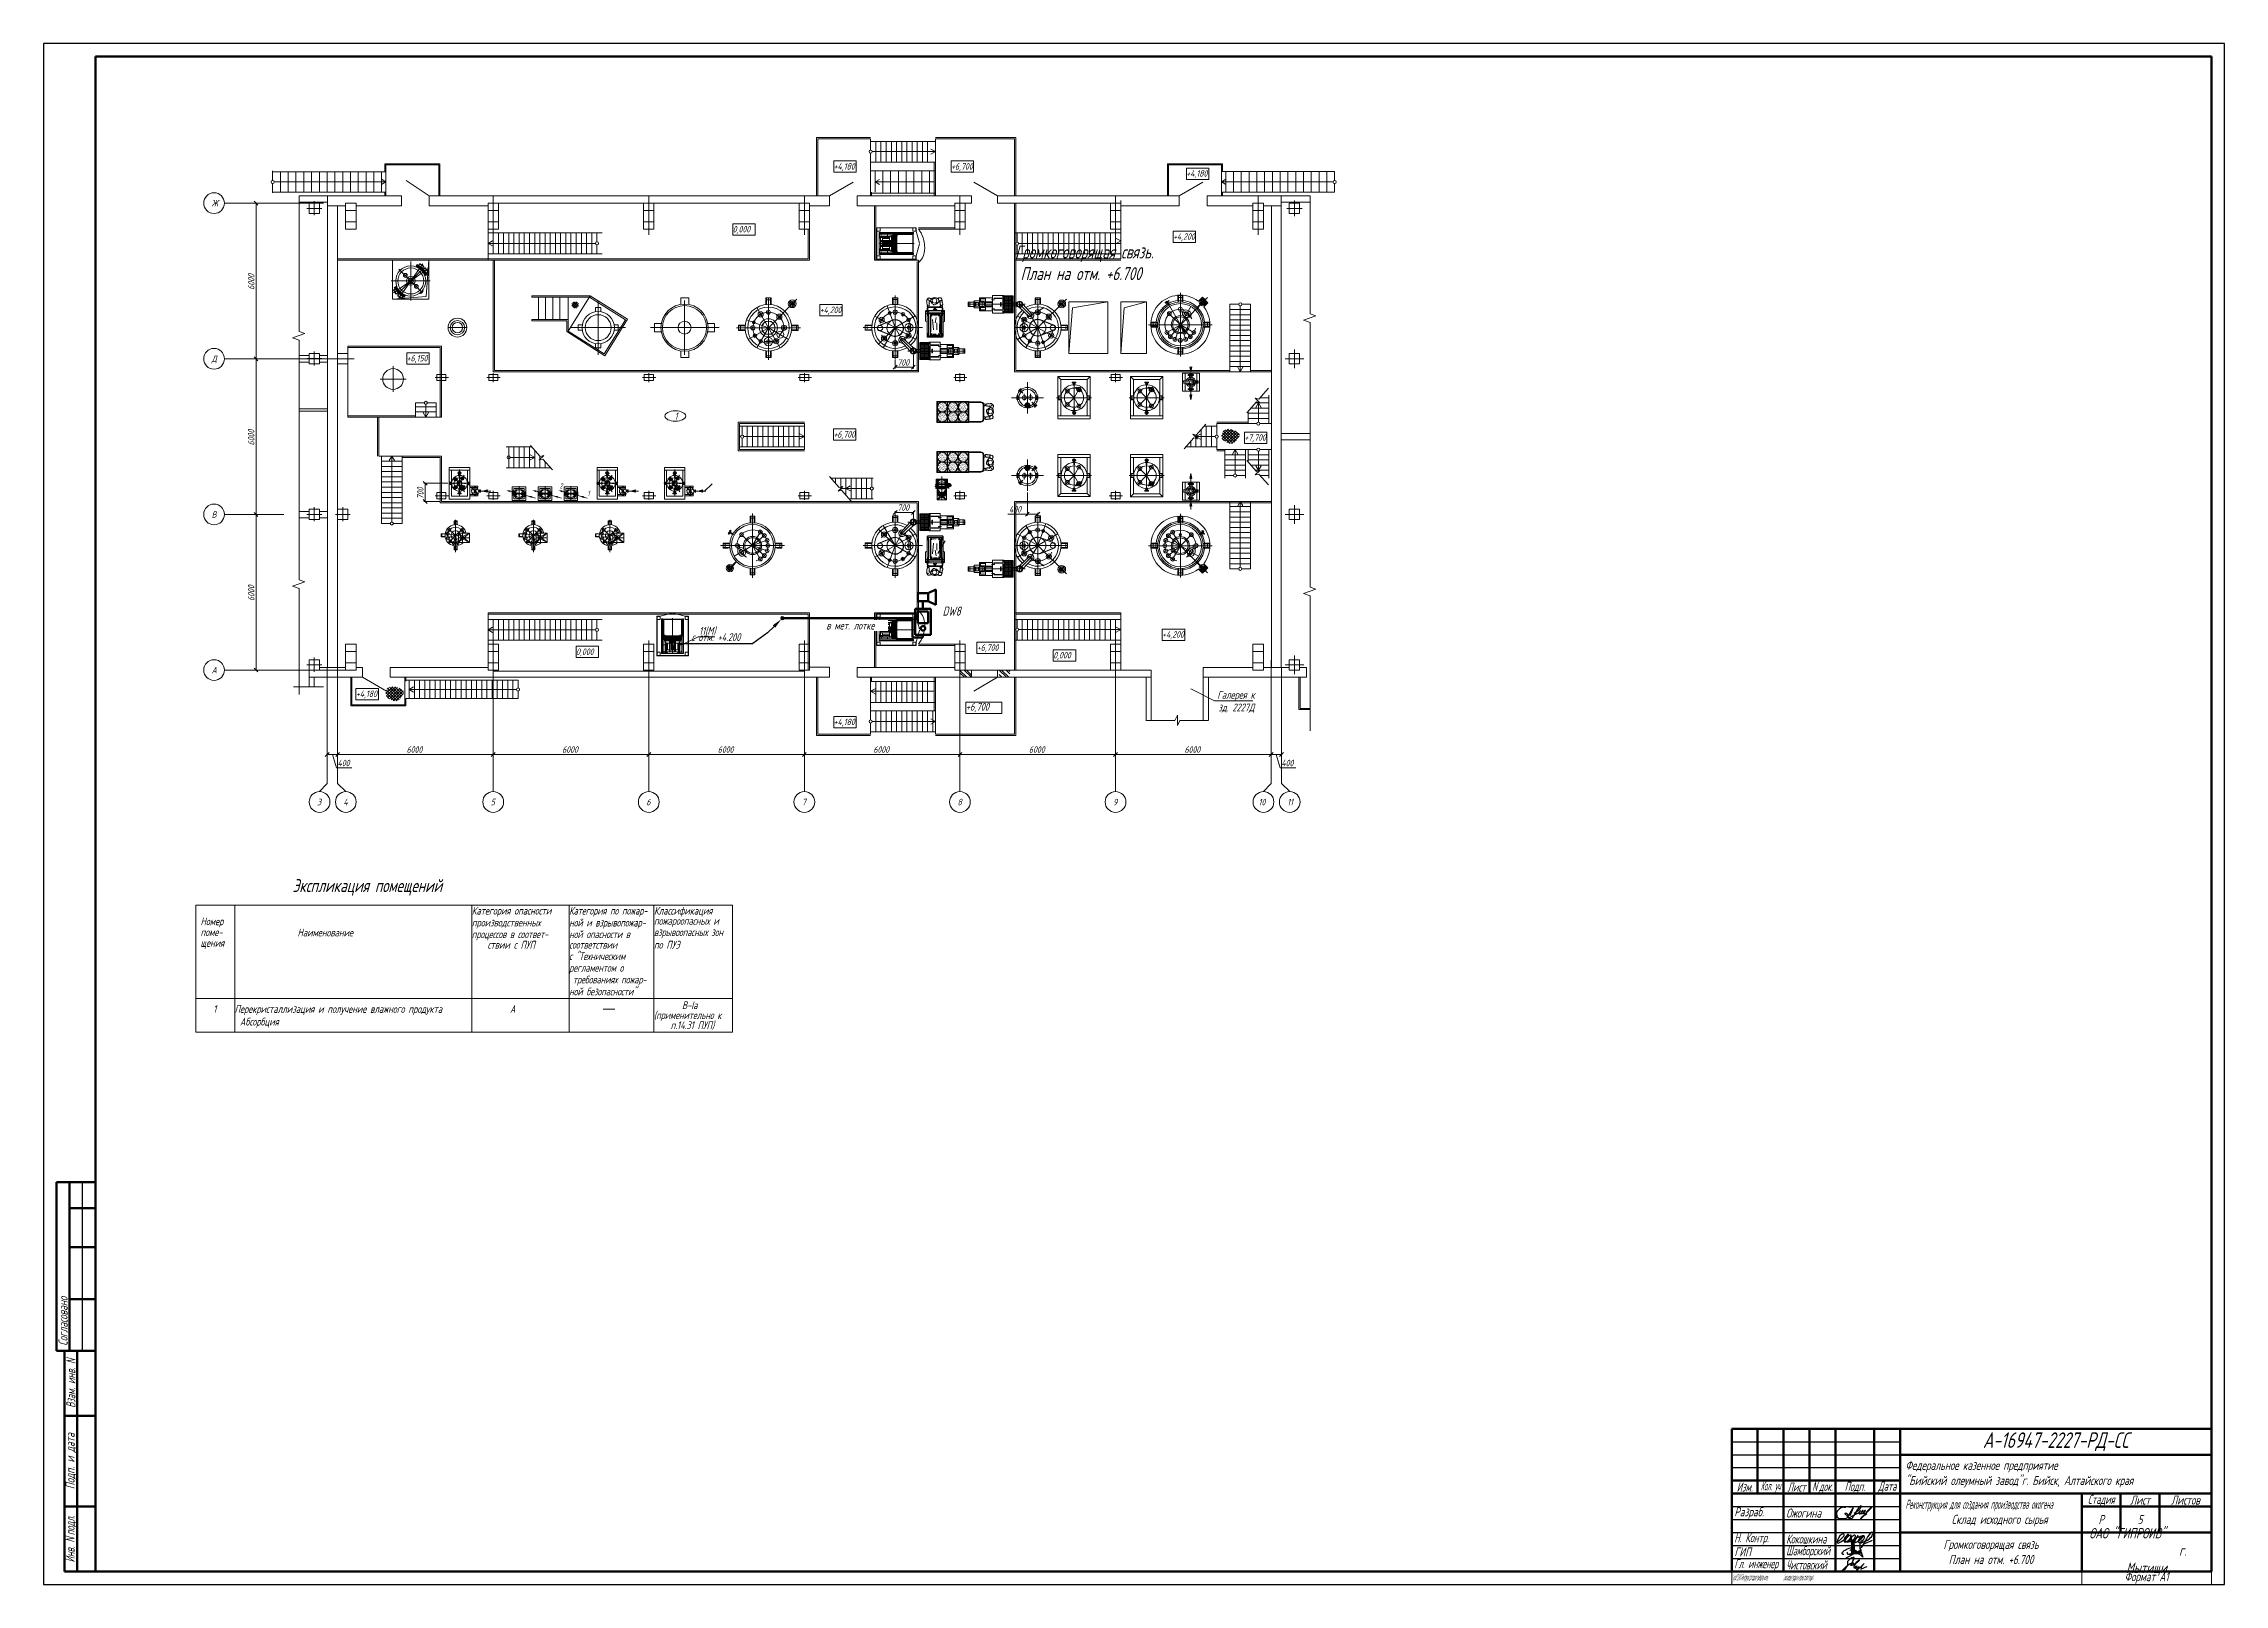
# Model space of a CAD drawing. Header units: millimetres. Extents: x 1337 to 8186, y 1899 to 5236.
# Drawn here: x 3649 to 4490, y 2226 to 2820 of the extents above; entities that cross this region are included whole.
import ezdxf

# ---------------------------------------------------------------- set-up
doc = ezdxf.new("R2010")
doc.units = ezdxf.units.MM
doc.layers.get('Defpoints').update_dxf_attribs({"color": 33})
for name, color, linetype, lineweight in [('Линия связи (Вновь)', 3, 'Continuous', 60), ('Рамка толстая', 7, 'Continuous', 60), ('Рамка тонкая', 5, 'Continuous', 25), ('Связь', 84, 'Continuous', 50), ('Строительный', 251, 'Continuous', 13), ('Текст', 2, 'Continuous', 25), ('Штампы', 252, 'Continuous', 25), ('Элемент эл. схем', 7, 'Continuous', 35)]:
    doc.layers.add(name, color=color, linetype=linetype, lineweight=lineweight)
doc.styles.add('Simplex', font='simplex.shx', dxfattribs={"width": 0.7, "oblique": 15})

msp = doc.modelspace()

# ---------------------------------------------------------------- texts
at = {"layer": 'Defpoints', "style": 'Simplex', "oblique": 15, "width": 0.1}
msp.add_text('\\pxsm0.75;{\\W0.4;Реконструкция для создания производства окогена                               Сушка исходного продукта и просейка готового продукта ', height=2.5, dxfattribs=at).set_placement((4300.59, 2227.91))
at = {"layer": 'Текст', "ltscale": 100, "insert": (3722.2, 2742.54), "char_height": 5, "width": 668.3368, "attachment_point": 1, "style": 'Simplex'}
msp.add_mtext('\\pi301.80319;Громкоговорящая связь.\\P\\pi303.87615;План на отм. +6.700', dxfattribs=at)
at = {"layer": 'Текст', "ltscale": 100, "insert": (3908.63, 2590.06), "char_height": 3, "attachment_point": 8, "style": 'Simplex'}
msp.add_mtext_dynamic_manual_height_columns('с отм. +4.200', width=27.0901, gutter_width=12.5, heights=[0], dxfattribs=at)

# ---------------------------------------------------------------- blocks, each defined once
blk = doc.blocks.new('A$C049F4C0A')
at = {"layer": 'Строительный', "ltscale": 100}
h = blk.add_hatch(color=256, dxfattribs=at)
h.paths.add_polyline_path([(389.26, 266.15), (389.66, 266.72), (389.25, 264.82)])
h.paths.add_polyline_path([(389.25, 264.82), (388.83, 266.72), (389.24, 266.15)])
h = blk.add_hatch(color=256, dxfattribs=at)
h.paths.add_polyline_path([(389.26, 255.41), (389.66, 255.97), (389.25, 254.08)])
h.paths.add_polyline_path([(389.25, 254.08), (388.83, 255.97), (389.24, 255.41)])
h = blk.add_hatch(color=256, dxfattribs=at)
h.paths.add_polyline_path([(117.44, 218.89), (118, 219.3), (116.11, 218.88)])
h.paths.add_polyline_path([(116.11, 218.88), (118, 218.47), (117.44, 218.87)])
h = blk.add_hatch(color=256, dxfattribs=at)
h.paths.add_polyline_path([(126.45, 218.88), (127.1, 219.12), (125.16, 219.21)])
h.paths.add_polyline_path([(125.16, 219.21), (126.88, 218.32), (126.44, 218.86)])
h = blk.add_hatch(color=256, dxfattribs=at)
h.paths.add_polyline_path([(136.45, 218.88), (137.1, 219.12), (135.16, 219.21)])
h.paths.add_polyline_path([(135.16, 219.21), (136.88, 218.32), (136.44, 218.86)])
h = blk.add_hatch(color=256, dxfattribs=at)
h.paths.add_polyline_path([(146.45, 218.88), (147.1, 219.12), (145.16, 219.21)])
h.paths.add_polyline_path([(145.16, 219.21), (146.88, 218.32), (146.44, 218.86)])
h = blk.add_hatch(color=256, dxfattribs=at)
h.paths.add_polyline_path([(174.44, 218.89), (175, 219.3), (173.11, 218.88)])
h.paths.add_polyline_path([(173.11, 218.88), (175, 218.47), (174.44, 218.87)])
h = blk.add_hatch(color=256, dxfattribs=at)
h.paths.add_polyline_path([(200.44, 218.89), (201, 219.3), (199.11, 218.88)])
h.paths.add_polyline_path([(199.11, 218.88), (201, 218.47), (200.44, 218.87)])
h = blk.add_hatch(color=256, dxfattribs=at)
h.paths.add_polyline_path([(389.26, 224.33), (389.66, 223.77), (389.25, 225.66)])
h.paths.add_polyline_path([(389.25, 225.66), (388.83, 223.77), (389.24, 224.33)])
h = blk.add_hatch(color=256, dxfattribs=at)
h.paths.add_polyline_path([(134.71, 216.66), (135.36, 216.91), (133.43, 217)])
h.paths.add_polyline_path([(133.43, 217), (135.15, 216.11), (134.71, 216.64)])
h = blk.add_hatch(color=256, dxfattribs=at)
h.paths.add_polyline_path([(144.71, 216.66), (145.36, 216.91), (143.43, 217)])
h.paths.add_polyline_path([(143.43, 217), (145.15, 216.11), (144.71, 216.64)])
h = blk.add_hatch(color=256, dxfattribs=at)
h.paths.add_polyline_path([(154.71, 216.66), (155.36, 216.91), (153.43, 217)])
h.paths.add_polyline_path([(153.43, 217), (155.15, 216.11), (154.71, 216.64)])
h = blk.add_hatch(color=256, dxfattribs=at)
h.paths.add_polyline_path([(389.26, 213.59), (389.66, 213.02), (389.25, 214.91)])
h.paths.add_polyline_path([(389.25, 214.91), (388.83, 213.02), (389.24, 213.59)])
for points in [[(385.68, 202.05, -0.414214), (385.18, 201.55), (385.18, 202.05), (384.68, 202.05, -1)], [(385.18, 201.55, -0.414214), (384.68, 202.05), (385.18, 202.05)]]:
    blk.add_hatch(color=256, dxfattribs=at).paths.add_polyline_path(points)
for p, q in [((244.92, 332.67), (244.92, 355.15)), ((244.92, 355.15), (265.72, 355.15)), ((245.32, 354.65), (265.72, 354.65)), ((245.32, 332.67), (245.32, 354.65)), ((265.72, 350.32), (265.72, 354.65)), ((265.72, 353.65), (290.72, 353.65)), ((267.72, 345.65), (267.72, 353.65)), ((269.72, 345.65), (269.72, 353.65)), ((271.72, 345.65), (271.72, 353.65)), ((273.72, 345.65), (273.72, 353.65)), ((275.72, 345.65), (275.72, 353.65)), ((277.72, 345.65), (277.72, 353.65)), ((279.72, 345.65), (279.72, 353.65)), ((281.72, 345.65), (281.72, 353.65)), ((283.72, 345.65), (283.72, 353.65)), ((285.72, 345.65), (285.72, 353.65)), ((287.72, 345.65), (287.72, 353.65)), ((290.72, 355.15), (321.68, 355.15)), ((290.72, 354.65), (321.18, 354.65)), ((290.72, 332.67), (290.72, 354.65)), ((321.18, 354.65), (321.18, 332.67)), ((321.68, 355.15), (321.68, 332.67)), ((99.63, 345.05), (78.43, 345.05)), ((78.43, 345.05), (78.43, 342)), ((99.63, 332.67), (99.63, 345.05)), ((251.48, 346.13), (260.17, 346.13)), ((251.48, 341.76), (251.48, 346.13)), ((260.17, 346.13), (260.17, 341.76)), ((265.72, 332.67), (265.72, 349.12)), ((265.72, 345.65), (290.72, 345.65)), ((290.72, 349.72), (266.32, 349.72)), ((290.72, 349.72), (288.98, 350.72)), ((290.72, 349.72), (288.98, 348.72)), ((290.22, 332.67), (290.22, 345.65)), ((296.76, 346.13), (305.45, 346.13)), ((296.76, 341.76), (296.76, 346.13)), ((305.45, 346.13), (305.45, 341.76)), ((380.18, 332.7), (380.18, 345.07)), ((380.18, 345.07), (401.38, 345.07)), ((401.38, 345.07), (401.38, 342.03)), ((35.13, 342.3), (35.13, 338.66)), ((35.13, 342), (78.83, 342)), ((35.13, 337.46), (35.13, 333.8)), ((35.73, 338.06), (78.83, 338.06)), ((38.13, 342), (38.13, 334.1)), ((41.13, 342), (41.13, 334.1)), ((44.13, 342), (44.13, 334.1)), ((47.13, 342), (47.13, 334.1)), ((50.13, 342), (50.13, 334.1)), ((53.13, 342), (53.13, 334.1)), ((56.13, 342), (56.13, 334.1)), ((59.13, 342), (59.13, 334.1)), ((62.13, 342), (62.13, 334.1)), ((65.13, 342), (65.13, 334.1)), ((68.13, 342), (68.13, 334.1)), ((71.13, 342), (71.13, 334.1)), ((74.13, 342), (74.13, 334.1)), ((78.83, 338.06), (77.1, 339.06)), ((78.83, 338.06), (77.1, 337.06)), ((77.13, 342), (77.13, 334.1)), ((99.23, 344.65), (78.83, 344.65)), ((78.83, 332.67), (78.83, 344.65)), ((86.67, 338.57), (95.48, 332.67)), ((99.23, 332.67), (99.23, 344.65)), ((259.06, 337.97), (249.88, 332.67)), ((260.17, 341.76), (251.48, 341.76)), ((290.72, 342.33), (265.72, 342.33)), ((267.42, 342.33), (267.42, 334.1)), ((267.42, 338.05), (269.15, 339.05)), ((267.42, 338.05), (290.22, 338.05)), ((267.42, 338.05), (269.15, 337.05)), ((270.42, 342.33), (270.42, 333.78)), ((273.42, 342.33), (273.42, 333.78)), ((276.42, 342.33), (276.42, 333.78)), ((279.42, 342.33), (279.42, 333.78)), ((282.42, 342.33), (282.42, 333.78)), ((285.42, 342.33), (285.42, 333.78)), ((288.42, 342.33), (288.42, 333.78)), ((305.45, 341.76), (296.76, 341.76)), ((314.68, 332.67), (305.5, 337.97)), ((380.58, 344.67), (400.98, 344.67)), ((380.58, 332.7), (380.58, 344.67)), ((393.86, 337.97), (384.68, 332.67)), ((387.49, 343.42), (396.18, 343.42)), ((387.49, 339.05), (387.49, 343.42)), ((396.18, 339.05), (387.49, 339.05)), ((396.18, 343.42), (396.18, 339.05)), ((400.98, 332.67), (400.98, 344.67)), ((444.68, 342.03), (400.98, 342.03)), ((400.98, 338.06), (402.71, 339.06)), ((400.98, 338.06), (444.08, 338.06)), ((400.98, 338.06), (402.71, 337.06)), ((402.68, 342.03), (402.68, 334.13)), ((405.68, 342.03), (405.68, 334.13)), ((408.68, 342.03), (408.68, 334.13)), ((411.68, 342.03), (411.68, 334.13)), ((414.68, 342.03), (414.68, 334.13)), ((417.68, 342.03), (417.68, 334.13)), ((420.68, 342.03), (420.68, 334.13)), ((423.68, 342.03), (423.68, 334.13)), ((426.68, 342.03), (426.68, 334.13)), ((429.68, 342.03), (429.68, 334.13)), ((432.68, 342.03), (432.68, 334.13)), ((435.68, 342.03), (435.68, 334.13)), ((438.68, 342.03), (438.68, 334.13)), ((441.68, 342.03), (441.68, 334.13)), ((444.68, 342.03), (444.68, 338.66)), ((444.68, 337.46), (444.68, 334.13)), ((54.7, 329.87), (16.53, 329.87)), ((29.47, 329.12), (27.97, 330.62)), ((28.42, 329.87), (28.22, 329.87)), ((28.72, 269.87), (28.72, 329.87)), ((35.13, 334.1), (78.83, 334.1)), ((84.88, 332.67), (45.38, 332.67)), ((45.38, 280.37), (45.38, 332.67)), ((56.18, 330.27), (45.38, 330.27)), ((53.18, 329.86), (49.18, 329.86)), ((49.18, 329.86), (49.18, 325.86)), ((51.18, 325.22), (51.18, 330.64)), ((53.18, 325.86), (53.18, 329.86)), ((56.28, 332.67), (56.28, 150.87)), ((63.28, 328.87), (56.28, 328.87)), ((60.08, 328.87), (60.08, 150.87)), ((67.28, 329.87), (63.28, 329.87)), ((63.28, 329.87), (63.28, 319.87)), ((67.28, 319.87), (67.28, 329.87)), ((84.88, 328.87), (67.28, 328.87)), ((78.43, 334.1), (78.43, 332.67)), ((84.88, 332.67), (84.88, 328.87)), ((120.18, 332.67), (95.48, 332.67)), ((95.48, 332.67), (95.48, 328.87)), ((118.18, 328.87), (95.48, 328.87)), ((122.18, 329.87), (118.18, 329.87)), ((118.18, 329.87), (118.18, 319.87)), ((118.18, 329.87), (118.18, 307.87)), ((249.88, 332.68), (120.18, 332.67)), ((120.18, 332.67), (120.18, 317.61)), ((127.56, 329.87), (120.18, 329.87)), ((120.18, 329.87), (178.18, 329.87)), ((242.18, 329.87), (120.18, 329.87)), ((122.18, 319.87), (122.18, 329.87)), ((182.18, 329.87), (178.18, 329.87)), ((178.18, 329.87), (178.18, 319.87)), ((180.18, 332.67), (180.18, 317.61)), ((182.18, 319.87), (182.18, 329.87)), ((242.18, 329.87), (238.18, 329.87)), ((238.18, 329.87), (238.18, 319.87)), ((240.18, 332.67), (240.18, 317.61)), ((242.18, 319.87), (242.18, 329.87)), ((242.18, 307.87), (242.18, 329.87)), ((249.88, 328.88), (242.18, 328.88)), ((249.88, 332.68), (249.88, 328.88)), ((304.68, 332.68), (260.48, 332.68)), ((260.48, 332.68), (260.48, 328.88)), ((298.18, 328.88), (260.48, 328.88)), ((290.72, 333.78), (265.72, 333.78)), ((266.12, 334.1), (266.12, 332.67)), ((267.18, 307.87), (267.18, 328.87)), ((267.68, 307.87), (267.68, 328.87)), ((302.18, 329.87), (298.18, 329.87)), ((298.18, 329.87), (298.18, 319.87)), ((300.18, 332.67), (300.18, 317.61)), ((304.68, 329.87), (300.18, 329.87)), ((302.18, 319.87), (302.18, 329.87)), ((304.68, 329.87), (304.68, 332.68)), ((384.68, 332.69), (314.68, 332.69)), ((314.68, 329.87), (314.68, 332.69)), ((362.18, 329.87), (314.68, 329.87)), ((321.18, 329.87), (321.18, 264.87)), ((321.68, 329.87), (321.68, 265.37)), ((362.18, 329.87), (358.18, 329.87)), ((358.18, 329.87), (358.18, 319.87)), ((362.18, 329.87), (358.18, 329.87)), ((360.18, 332.67), (360.18, 317.61)), ((362.18, 308.37), (362.18, 330.87)), ((362.18, 319.87), (362.18, 329.87)), ((384.68, 328.89), (362.18, 328.89)), ((384.68, 332.69), (384.68, 328.89)), ((395.48, 332.67), (395.48, 328.87)), ((435.27, 332.67), (395.48, 332.67)), ((413.18, 328.87), (395.48, 328.87)), ((444.68, 334.13), (400.98, 334.13)), ((401.38, 334.13), (401.38, 332.67)), ((417.18, 329.87), (413.18, 329.87)), ((413.18, 329.87), (413.18, 319.87)), ((415.18, 332.67), (415.18, 317.61)), ((417.18, 319.87), (417.18, 329.87)), ((424.18, 328.87), (417.18, 328.87)), ((420.28, 150.87), (420.28, 328.87)), ((424.08, 150.87), (424.08, 332.67)), ((435.27, 330.27), (424.18, 330.27)), ((431.18, 329.87), (427.18, 329.87)), ((427.18, 329.87), (427.18, 325.87)), ((429.18, 324.87), (429.18, 330.87)), ((431.18, 325.87), (431.18, 329.87)), ((435.27, 287.22), (435.27, 332.67)), ((54.11, 327.86), (48.36, 327.86)), ((49.18, 325.86), (53.18, 325.86)), ((63.28, 327.04), (67.28, 327.04)), ((63.28, 322.69), (67.28, 322.69)), ((63.28, 319.87), (67.28, 319.87)), ((118.18, 327.04), (122.18, 327.04)), ((118.18, 322.69), (122.18, 322.69)), ((118.18, 319.87), (122.18, 319.87)), ((178.18, 327.04), (182.18, 327.04)), ((178.18, 322.69), (182.18, 322.69)), ((178.18, 319.87), (182.18, 319.87)), ((212.55, 321.9), (221.24, 321.9)), ((212.55, 317.53), (212.55, 321.9)), ((221.24, 321.9), (221.24, 317.53)), ((238.18, 327.04), (242.18, 327.04)), ((238.18, 322.69), (242.18, 322.69)), ((238.18, 319.87), (242.18, 319.87)), ((241.68, 308.37), (241.68, 319.87)), ((268.08, 320.41), (283.28, 320.41)), ((268.08, 320.41), (268.08, 308.21)), ((268.08, 320.41), (283.28, 320.41)), ((268.08, 320.41), (268.08, 308.21)), ((268.18, 320.31), (283.18, 320.31)), ((268.18, 320.31), (268.18, 308.31)), ((268.18, 320.31), (283.18, 320.31)), ((268.18, 320.31), (268.18, 308.31)), ((269.38, 320.31), (268.18, 320.31)), ((268.18, 320.31), (268.18, 319.11)), ((269.38, 320.31), (268.18, 320.31)), ((268.18, 320.31), (268.18, 319.11)), ((269.38, 319.11), (269.38, 320.31)), ((269.38, 319.11), (269.38, 320.31)), ((283.18, 320.31), (281.98, 320.31)), ((281.98, 320.31), (281.98, 319.11)), ((283.18, 320.31), (281.98, 320.31)), ((281.98, 320.31), (281.98, 319.11)), ((283.18, 320.31), (283.18, 319.11)), ((283.18, 320.31), (283.18, 319.11)), ((283.18, 319.11), (283.18, 320.31)), ((283.18, 319.11), (283.18, 320.31)), ((283.28, 320.41), (283.28, 319.11)), ((283.28, 320.41), (283.28, 319.11)), ((298.18, 320.37), (284.18, 320.37)), ((302.18, 319.87), (284.18, 319.87)), ((302.18, 319.87), (284.18, 319.87)), ((298.18, 327.04), (302.18, 327.04)), ((298.18, 322.69), (302.18, 322.69)), ((298.18, 319.87), (302.18, 319.87)), ((358.18, 327.04), (362.18, 327.04)), ((358.18, 322.69), (362.18, 322.69)), ((358.18, 319.87), (362.18, 319.87)), ((413.18, 327.04), (417.18, 327.04)), ((413.18, 322.69), (417.18, 322.69)), ((413.18, 319.87), (417.18, 319.87)), ((432.18, 327.87), (426.18, 327.87)), ((427.18, 325.87), (431.18, 325.87)), ((118.18, 318.37), (162.18, 318.37)), ((118.18, 318.37), (118.18, 310.37)), ((118.18, 314.37), (119.91, 315.37)), ((118.18, 314.37), (159.58, 314.37)), ((118.18, 314.37), (119.91, 313.37)), ((120.18, 318.37), (120.18, 310.37)), ((122.18, 318.37), (122.18, 310.37)), ((124.18, 318.37), (124.18, 310.37)), ((126.18, 318.37), (126.18, 310.37)), ((128.18, 318.37), (128.18, 310.37)), ((130.18, 318.37), (130.18, 310.37)), ((132.18, 318.37), (132.18, 310.37)), ((134.18, 318.37), (134.18, 310.37)), ((136.18, 318.37), (136.18, 310.37)), ((138.18, 318.37), (138.18, 310.37)), ((140.18, 318.37), (140.18, 310.37)), ((142.18, 318.37), (142.18, 310.37)), ((144.18, 318.37), (144.18, 310.37)), ((146.18, 318.37), (146.18, 310.37)), ((148.18, 318.37), (148.18, 310.37)), ((150.18, 318.37), (150.18, 310.37)), ((152.18, 318.37), (152.18, 310.37)), ((154.18, 318.37), (154.18, 310.37)), ((156.18, 318.37), (156.18, 310.37)), ((158.18, 318.37), (158.18, 310.37)), ((160.18, 318.37), (160.18, 314.97)), ((160.18, 313.77), (160.18, 310.37)), ((221.24, 317.53), (212.55, 317.53)), ((268.18, 319.11), (269.38, 319.11)), ((268.18, 319.11), (269.38, 319.11)), ((268.98, 310.07), (268.98, 318.55)), ((268.98, 318.55), (282.32, 318.55)), ((268.98, 310.07), (268.98, 318.55)), ((268.98, 318.55), (282.32, 318.55)), ((275.59, 318.34), (268.98, 318.34)), ((275.59, 318.34), (268.98, 318.34)), ((268.98, 314.31), (282.51, 314.31)), ((268.98, 314.31), (282.51, 314.31)), ((275.39, 317.9), (269.21, 317.9)), ((269.21, 317.9), (269.21, 316.33)), ((275.39, 317.9), (269.21, 317.9)), ((269.21, 317.9), (269.21, 316.33)), ((269.21, 316.33), (269.25, 316.26)), ((269.21, 316.33), (269.25, 316.26)), ((269.21, 312.29), (269.25, 312.36)), ((269.21, 312.29), (269.25, 312.36)), ((269.21, 310.72), (269.21, 312.29)), ((269.21, 310.72), (269.21, 312.29)), ((269.25, 316.26), (269.25, 317.05)), ((269.25, 317.05), (269.31, 317.05)), ((269.25, 316.26), (269.25, 317.05)), ((269.25, 317.05), (269.31, 317.05)), ((269.25, 316.26), (269.31, 316.26)), ((269.25, 316.26), (269.31, 316.26)), ((269.25, 312.36), (269.31, 312.36)), ((269.25, 312.36), (269.25, 311.57)), ((269.25, 312.36), (269.31, 312.36)), ((269.25, 312.36), (269.25, 311.57)), ((269.25, 311.57), (269.31, 311.57)), ((269.25, 311.57), (269.31, 311.57)), ((269.31, 316.26), (269.31, 317.1)), ((269.31, 317.1), (269.53, 317.1)), ((269.31, 316.26), (269.31, 317.1)), ((269.31, 317.1), (269.53, 317.1)), ((269.31, 316.36), (269.53, 316.36)), ((269.31, 316.36), (269.53, 316.36)), ((269.31, 312.36), (269.31, 311.52)), ((269.31, 312.36), (269.31, 311.52)), ((269.31, 312.27), (269.53, 312.27)), ((269.31, 312.27), (269.53, 312.27)), ((269.31, 311.52), (269.53, 311.52)), ((269.31, 311.52), (269.53, 311.52)), ((269.33, 316.71), (269.33, 317.03)), ((269.33, 317.03), (272.96, 317.03)), ((269.33, 316.71), (269.33, 317.03)), ((269.33, 317.03), (272.96, 317.03)), ((269.43, 316.61), (269.33, 316.71)), ((269.43, 316.61), (269.33, 316.71)), ((269.43, 312.01), (269.33, 311.91)), ((269.43, 312.01), (269.33, 311.91)), ((269.33, 311.91), (269.33, 311.59)), ((269.33, 311.91), (269.33, 311.59)), ((269.33, 311.59), (272.96, 311.59)), ((269.33, 311.59), (272.96, 311.59)), ((272.96, 316.61), (269.43, 316.61)), ((272.96, 316.61), (269.43, 316.61)), ((272.96, 312.01), (269.43, 312.01)), ((272.96, 312.01), (269.43, 312.01)), ((269.53, 317.14), (275.92, 317.14)), ((269.53, 317.14), (269.53, 311.48)), ((269.53, 317.14), (275.92, 317.14)), ((269.53, 317.14), (269.53, 311.48)), ((269.53, 311.48), (275.92, 311.48)), ((269.53, 311.48), (275.92, 311.48)), ((274.72, 315.48), (269.61, 315.48)), ((269.61, 315.48), (269.61, 314.96)), ((274.72, 315.48), (269.61, 315.48)), ((269.61, 315.48), (269.61, 314.96)), ((269.61, 315.03), (273.22, 315.03)), ((269.61, 315.03), (273.22, 315.03)), ((269.61, 314.96), (273.22, 314.96)), ((269.61, 314.96), (273.22, 314.96)), ((269.61, 313.14), (269.61, 313.66)), ((269.61, 313.66), (273.22, 313.66)), ((269.61, 313.14), (269.61, 313.66)), ((269.61, 313.66), (273.22, 313.66)), ((269.61, 313.59), (273.22, 313.59)), ((269.61, 313.59), (273.22, 313.59)), ((274.72, 313.14), (269.61, 313.14)), ((274.72, 313.14), (269.61, 313.14)), ((269.85, 317.6), (269.63, 317.6)), ((269.85, 317.6), (269.63, 317.6)), ((269.94, 316.87), (269.72, 316.87)), ((269.94, 316.87), (269.72, 316.87)), ((269.94, 311.75), (269.72, 311.75)), ((269.94, 311.75), (269.72, 311.75)), ((269.74, 317.5), (269.74, 317.69)), ((269.74, 317.5), (269.74, 317.69)), ((269.83, 316.78), (269.83, 316.96)), ((269.83, 316.78), (269.83, 316.96)), ((269.83, 311.84), (269.83, 311.66)), ((269.83, 311.84), (269.83, 311.66)), ((270.27, 314.96), (270.27, 313.66)), ((270.27, 314.96), (270.27, 313.66)), ((271.9, 314.43), (270.27, 314.43)), ((271.9, 314.43), (270.27, 314.43)), ((271.9, 314.19), (270.27, 314.19)), ((271.9, 314.19), (270.27, 314.19)), ((270.32, 315.48), (270.32, 317.14)), ((270.32, 315.48), (270.32, 317.14)), ((272.96, 316.29), (270.32, 316.29)), ((272.96, 316.29), (270.32, 316.29)), ((270.32, 313.14), (270.32, 311.48)), ((270.32, 313.14), (270.32, 311.48)), ((272.96, 312.33), (270.32, 312.33)), ((272.96, 312.33), (270.32, 312.33)), ((270.38, 314.76), (275.37, 314.76)), ((270.38, 314.76), (275.37, 314.76)), ((270.38, 313.87), (275.37, 313.87)), ((270.38, 313.87), (275.37, 313.87)), ((270.52, 314.76), (270.61, 314.9)), ((270.52, 314.76), (270.61, 314.9)), ((270.61, 314.61), (270.52, 314.76)), ((270.61, 314.61), (270.52, 314.76)), ((270.52, 313.87), (270.61, 314.01)), ((270.52, 313.87), (270.61, 314.01)), ((270.61, 313.72), (270.52, 313.87)), ((270.61, 313.72), (270.52, 313.87)), ((270.61, 314.9), (270.77, 314.9)), ((270.61, 314.9), (270.77, 314.9)), ((270.77, 314.61), (270.61, 314.61)), ((270.77, 314.61), (270.61, 314.61)), ((270.61, 314.01), (270.77, 314.01)), ((270.61, 314.01), (270.77, 314.01)), ((270.77, 313.72), (270.61, 313.72)), ((270.77, 313.72), (270.61, 313.72)), ((270.69, 313.46), (270.69, 315.16)), ((270.69, 313.46), (270.69, 315.16)), ((270.77, 314.9), (270.85, 314.76)), ((270.77, 314.9), (270.85, 314.76)), ((270.85, 314.76), (270.77, 314.61)), ((270.85, 314.76), (270.77, 314.61)), ((270.77, 314.01), (270.85, 313.87)), ((270.77, 314.01), (270.85, 313.87)), ((270.85, 313.87), (270.77, 313.72)), ((270.85, 313.87), (270.77, 313.72)), ((271.32, 314.76), (271.41, 314.9)), ((271.32, 314.76), (271.41, 314.9)), ((271.41, 314.61), (271.32, 314.76)), ((271.41, 314.61), (271.32, 314.76)), ((271.32, 313.87), (271.41, 314.01)), ((271.32, 313.87), (271.41, 314.01)), ((271.41, 313.72), (271.32, 313.87)), ((271.41, 313.72), (271.32, 313.87)), ((271.41, 314.9), (271.57, 314.9)), ((271.41, 314.9), (271.57, 314.9)), ((271.57, 314.61), (271.41, 314.61)), ((271.57, 314.61), (271.41, 314.61)), ((271.41, 314.01), (271.57, 314.01)), ((271.41, 314.01), (271.57, 314.01)), ((271.57, 313.72), (271.41, 313.72)), ((271.57, 313.72), (271.41, 313.72)), ((271.49, 313.46), (271.49, 315.16)), ((271.49, 313.46), (271.49, 315.16)), ((271.57, 314.9), (271.65, 314.76)), ((271.57, 314.9), (271.65, 314.76)), ((271.65, 314.76), (271.57, 314.61)), ((271.65, 314.76), (271.57, 314.61)), ((271.57, 314.01), (271.65, 313.87)), ((271.57, 314.01), (271.65, 313.87)), ((271.65, 313.87), (271.57, 313.72)), ((271.65, 313.87), (271.57, 313.72)), ((271.9, 313.66), (271.9, 314.96)), ((271.9, 313.66), (271.9, 314.96)), ((272.3, 317.9), (272.3, 317.14)), ((272.3, 317.9), (272.3, 317.14)), ((272.3, 316.61), (272.3, 316.29)), ((272.3, 316.61), (272.3, 316.29)), ((272.3, 312.33), (272.3, 312.01)), ((272.3, 312.33), (272.3, 312.01)), ((272.3, 311.48), (272.3, 310.72)), ((272.3, 311.48), (272.3, 310.72)), ((272.96, 315.03), (272.96, 317.14)), ((272.96, 315.03), (272.96, 317.14)), ((272.96, 313.59), (272.96, 311.48)), ((272.96, 313.59), (272.96, 311.48)), ((273.06, 314.85), (273.06, 314.88)), ((273.06, 314.88), (274.87, 314.88)), ((273.06, 314.85), (273.06, 314.88)), ((273.06, 314.88), (274.87, 314.88)), ((273.16, 314.82), (273.06, 314.85)), ((273.16, 314.82), (273.06, 314.85)), ((273.16, 314.69), (273.06, 314.66)), ((273.16, 314.69), (273.06, 314.66)), ((273.06, 314.66), (273.06, 314.63)), ((273.06, 314.66), (273.06, 314.63)), ((273.06, 314.63), (274.87, 314.63)), ((273.06, 314.63), (274.87, 314.63)), ((273.06, 313.96), (273.06, 313.99)), ((273.06, 313.99), (274.87, 313.99)), ((273.06, 313.96), (273.06, 313.99)), ((273.06, 313.99), (274.87, 313.99)), ((273.16, 313.93), (273.06, 313.96)), ((273.16, 313.93), (273.06, 313.96)), ((273.16, 313.8), (273.06, 313.78)), ((273.16, 313.8), (273.06, 313.78)), ((273.06, 313.78), (273.06, 313.74)), ((273.06, 313.78), (273.06, 313.74)), ((273.06, 313.74), (274.87, 313.74)), ((273.06, 313.74), (274.87, 313.74)), ((273.16, 314.82), (274.77, 314.82)), ((273.16, 314.82), (273.16, 314.69)), ((273.16, 314.82), (274.77, 314.82)), ((273.16, 314.82), (273.16, 314.69)), ((273.16, 314.69), (274.77, 314.69)), ((273.16, 314.69), (274.77, 314.69)), ((273.16, 313.93), (274.77, 313.93)), ((273.16, 313.8), (273.16, 313.93)), ((273.16, 313.93), (274.77, 313.93)), ((273.16, 313.8), (273.16, 313.93)), ((273.16, 313.8), (274.77, 313.8)), ((273.16, 313.8), (274.77, 313.8)), ((273.4, 316.86), (273.18, 316.86)), ((273.4, 316.86), (273.18, 316.86)), ((273.4, 311.76), (273.18, 311.76)), ((273.4, 311.76), (273.18, 311.76)), ((273.22, 314.96), (273.22, 315.48)), ((273.22, 314.96), (273.22, 315.48)), ((273.22, 314.96), (273.65, 314.96)), ((273.22, 314.96), (273.65, 314.96)), ((273.22, 314.54), (273.22, 314.08)), ((273.22, 314.54), (273.22, 314.08)), ((273.22, 313.66), (273.22, 313.14)), ((273.22, 313.66), (273.65, 313.66)), ((273.22, 313.66), (273.22, 313.14)), ((273.22, 313.66), (273.65, 313.66)), ((274.28, 317.25), (273.26, 317.25)), ((273.26, 317.25), (273.26, 317.14)), ((274.28, 317.25), (273.26, 317.25)), ((273.26, 317.25), (273.26, 317.14)), ((273.26, 311.37), (273.26, 311.48)), ((273.26, 311.37), (273.26, 311.48)), ((274.28, 311.37), (273.26, 311.37)), ((274.28, 311.37), (273.26, 311.37)), ((273.29, 316.77), (273.29, 316.96)), ((273.29, 316.77), (273.29, 316.96)), ((273.29, 311.85), (273.29, 311.66)), ((273.29, 311.85), (273.29, 311.66)), ((273.36, 315.33), (274.52, 315.33)), ((273.36, 315.33), (274.52, 315.33)), ((273.37, 313.29), (274.52, 313.29)), ((273.37, 313.29), (274.52, 313.29)), ((273.43, 315.4), (273.43, 315.27)), ((273.43, 315.4), (273.43, 315.27)), ((273.43, 313.23), (273.43, 313.35)), ((273.43, 313.23), (273.43, 313.35)), ((273.65, 314.88), (273.65, 315.13)), ((273.65, 314.88), (273.65, 315.13)), ((274.28, 315.1), (273.65, 315.1)), ((274.28, 315.1), (273.65, 315.1)), ((273.65, 313.99), (273.65, 314.63)), ((273.65, 313.99), (273.65, 314.63)), ((273.65, 313.52), (273.65, 313.74)), ((273.65, 313.52), (273.65, 313.74)), ((274.28, 313.52), (273.65, 313.52)), ((274.28, 313.52), (273.65, 313.52)), ((274.14, 317.31), (273.79, 317.31)), ((273.79, 317.31), (273.79, 317.25)), ((274.14, 317.31), (273.79, 317.31)), ((273.79, 317.31), (273.79, 317.25)), ((273.79, 317.14), (273.79, 315.48)), ((273.79, 317.14), (273.79, 315.48)), ((273.79, 311.48), (273.79, 313.14)), ((273.79, 311.48), (273.79, 313.14)), ((273.79, 311.31), (273.79, 311.37)), ((273.79, 311.31), (273.79, 311.37)), ((274.14, 311.31), (273.79, 311.31)), ((274.14, 311.31), (273.79, 311.31)), ((274.07, 317.38), (273.86, 317.38)), ((273.86, 317.38), (273.86, 317.31)), ((274.07, 317.38), (273.86, 317.38)), ((273.86, 317.38), (273.86, 317.31)), ((273.86, 311.24), (273.86, 311.31)), ((273.86, 311.24), (273.86, 311.31)), ((274.07, 311.24), (273.86, 311.24)), ((274.07, 311.24), (273.86, 311.24)), ((273.96, 317.47), (273.96, 311.15)), ((273.96, 311.15), (273.96, 317.47)), ((273.96, 317.47), (273.96, 311.15)), ((273.96, 311.15), (273.96, 317.47)), ((274.07, 317.31), (274.18, 317.45)), ((274.07, 317.31), (274.18, 317.45)), ((274.07, 317.38), (274.07, 317.31)), ((274.07, 317.38), (274.07, 317.31)), ((274.07, 311.24), (274.07, 311.31)), ((274.07, 311.31), (274.18, 311.17)), ((274.07, 311.24), (274.07, 311.31)), ((274.07, 311.31), (274.18, 311.17)), ((274.14, 317.25), (274.14, 317.31)), ((274.14, 317.25), (274.14, 317.31)), ((274.14, 317.14), (274.14, 315.48)), ((274.14, 317.14), (274.14, 315.48)), ((274.33, 316.7), (274.14, 316.7)), ((274.33, 316.7), (274.14, 316.7)), ((274.14, 311.48), (274.14, 313.14)), ((274.14, 311.48), (274.14, 313.14)), ((274.33, 311.92), (274.14, 311.92)), ((274.33, 311.92), (274.14, 311.92)), ((274.14, 311.37), (274.14, 311.31)), ((274.14, 311.37), (274.14, 311.31)), ((274.18, 317.45), (275.4, 317.45)), ((274.18, 317.45), (275.4, 317.45)), ((275.92, 317.64), (274.28, 317.64)), ((274.28, 317.64), (274.28, 317.25)), ((275.92, 317.64), (274.28, 317.64)), ((274.28, 317.64), (274.28, 317.25)), ((274.28, 314.88), (274.28, 315.1)), ((274.28, 314.88), (274.28, 315.1)), ((274.28, 314.96), (274.72, 314.96)), ((274.28, 314.96), (274.72, 314.96)), ((274.28, 313.99), (274.28, 314.63)), ((274.28, 313.99), (274.28, 314.63)), ((274.28, 313.52), (274.28, 313.74)), ((274.28, 313.52), (274.28, 313.74)), ((274.28, 313.66), (274.72, 313.66)), ((274.28, 313.66), (274.72, 313.66)), ((274.28, 310.99), (274.28, 311.37)), ((274.28, 310.99), (274.28, 311.37)), ((274.33, 316.7), (274.33, 317.14)), ((274.33, 316.7), (274.33, 317.14)), ((274.33, 316.7), (274.37, 316.7)), ((274.33, 316.7), (274.37, 316.7)), ((274.33, 311.92), (274.37, 311.92)), ((274.33, 311.92), (274.33, 311.48)), ((274.33, 311.92), (274.37, 311.92)), ((274.33, 311.92), (274.33, 311.48)), ((274.37, 316.7), (274.39, 316.73)), ((274.37, 316.7), (274.39, 316.73)), ((274.37, 311.92), (274.39, 311.89)), ((274.37, 311.92), (274.39, 311.89)), ((274.42, 317.09), (274.39, 317.03)), ((274.42, 317.09), (274.39, 317.03)), ((274.39, 317.03), (274.39, 316.73)), ((275.24, 317.03), (274.39, 317.03)), ((274.39, 317.03), (274.39, 316.73)), ((275.24, 317.03), (274.39, 317.03)), ((274.42, 316.68), (274.39, 316.73)), ((275.24, 316.73), (274.39, 316.73)), ((274.42, 316.68), (274.39, 316.73)), ((275.24, 316.73), (274.39, 316.73)), ((274.42, 311.94), (274.39, 311.89)), ((274.42, 311.94), (274.39, 311.89)), ((274.39, 311.59), (274.39, 311.89)), ((275.24, 311.89), (274.39, 311.89)), ((274.39, 311.59), (274.39, 311.89)), ((275.24, 311.89), (274.39, 311.89)), ((274.42, 311.53), (274.39, 311.59)), ((275.24, 311.59), (274.39, 311.59)), ((274.42, 311.53), (274.39, 311.59)), ((275.24, 311.59), (274.39, 311.59)), ((274.41, 316.43), (275.24, 316.43)), ((274.41, 316.43), (274.41, 315.48)), ((274.41, 316.43), (275.24, 316.43)), ((274.41, 316.43), (274.41, 315.48)), ((274.41, 312.19), (274.41, 313.14)), ((274.41, 312.19), (274.41, 313.14)), ((274.41, 312.19), (275.24, 312.19)), ((274.41, 312.19), (275.24, 312.19)), ((275.21, 317.09), (274.42, 317.09)), ((275.21, 317.09), (274.42, 317.09)), ((275.21, 316.68), (274.42, 316.68)), ((275.21, 316.68), (274.42, 316.68)), ((275.21, 311.94), (274.42, 311.94)), ((275.21, 311.94), (274.42, 311.94)), ((275.21, 311.53), (274.42, 311.53)), ((275.21, 311.53), (274.42, 311.53)), ((274.46, 315.48), (274.48, 316.33)), ((274.46, 315.48), (274.48, 316.33)), ((274.46, 315.4), (274.46, 315.27)), ((274.46, 315.4), (274.46, 315.27)), ((274.46, 313.99), (274.46, 314.63)), ((274.46, 313.99), (274.46, 314.63)), ((274.46, 313.23), (274.46, 313.35)), ((274.46, 313.23), (274.46, 313.35)), ((274.46, 313.14), (274.48, 312.29)), ((274.46, 313.14), (274.48, 312.29)), ((274.48, 316.33), (274.53, 316.4)), ((274.48, 316.33), (274.53, 316.4)), ((274.48, 312.29), (274.53, 312.22)), ((274.48, 312.29), (274.53, 312.22)), ((275.09, 316.4), (274.53, 316.4)), ((275.09, 316.4), (274.53, 316.4)), ((275.09, 312.22), (274.53, 312.22)), ((275.09, 312.22), (274.53, 312.22)), ((274.56, 314.95), (275.09, 314.95)), ((274.56, 314.95), (274.56, 314.88)), ((274.56, 314.95), (275.09, 314.95)), ((274.56, 314.95), (274.56, 314.88)), ((274.56, 314.56), (274.56, 314.63)), ((274.56, 314.56), (274.56, 314.63)), ((274.56, 314.56), (275.09, 314.56)), ((274.56, 314.56), (275.09, 314.56)), ((274.56, 314.06), (275.09, 314.06)), ((274.56, 314.06), (274.56, 313.99)), ((274.56, 314.06), (275.09, 314.06)), ((274.56, 314.06), (274.56, 313.99)), ((274.56, 313.67), (274.56, 313.74)), ((274.56, 313.67), (274.56, 313.74)), ((274.56, 313.67), (275.09, 313.67)), ((274.56, 313.67), (275.09, 313.67)), ((274.6, 317.03), (274.6, 317.09)), ((274.6, 317.03), (274.6, 317.09)), ((274.6, 311.59), (274.6, 311.53)), ((274.6, 311.59), (274.6, 311.53)), ((274.67, 316.68), (274.67, 316.43)), ((274.67, 316.68), (274.67, 316.43)), ((274.67, 311.94), (274.67, 312.19)), ((274.67, 311.94), (274.67, 312.19)), ((274.72, 315.48), (274.72, 314.96)), ((274.72, 315.48), (274.72, 314.96)), ((274.72, 313.14), (274.72, 313.66)), ((274.72, 313.14), (274.72, 313.66)), ((274.77, 314.82), (274.87, 314.85)), ((274.77, 314.82), (274.87, 314.85)), ((274.77, 314.82), (274.77, 314.69)), ((274.77, 314.82), (274.77, 314.69)), ((274.77, 314.69), (274.87, 314.66)), ((274.77, 314.69), (274.87, 314.66)), ((274.77, 313.93), (274.87, 313.96)), ((274.77, 313.93), (274.87, 313.96)), ((274.77, 313.8), (274.77, 313.93)), ((274.77, 313.8), (274.77, 313.93)), ((274.77, 313.8), (274.87, 313.78)), ((274.77, 313.8), (274.87, 313.78)), ((274.81, 317.68), (274.81, 310.94)), ((274.81, 317.68), (274.81, 310.94)), ((274.87, 314.85), (274.87, 314.88)), ((274.87, 314.85), (274.87, 314.88)), ((274.87, 314.66), (274.87, 314.63)), ((274.87, 314.66), (274.87, 314.63)), ((274.87, 313.96), (274.87, 313.99)), ((274.87, 313.96), (274.87, 313.99)), ((274.87, 313.78), (274.87, 313.74)), ((274.87, 313.78), (274.87, 313.74)), ((274.95, 316.68), (274.95, 316.43)), ((274.95, 316.68), (274.95, 316.43)), ((274.95, 311.94), (274.95, 312.19)), ((274.95, 311.94), (274.95, 312.19)), ((275.02, 317.03), (275.02, 317.09)), ((275.02, 317.03), (275.02, 317.09)), ((275.02, 311.59), (275.02, 311.53)), ((275.02, 311.59), (275.02, 311.53)), ((275.14, 316.33), (275.09, 316.4)), ((275.14, 316.33), (275.09, 316.4)), ((275.09, 314.56), (275.09, 314.95)), ((275.09, 314.56), (275.09, 314.95)), ((275.09, 314.06), (275.09, 313.67)), ((275.09, 314.06), (275.09, 313.67)), ((275.14, 312.29), (275.09, 312.22)), ((275.14, 312.29), (275.09, 312.22)), ((275.17, 315.27), (275.14, 316.33)), ((275.17, 315.27), (275.14, 316.33)), ((275.17, 313.35), (275.14, 312.29)), ((275.17, 313.35), (275.14, 312.29)), ((275.17, 315.27), (275.24, 315.25)), ((275.17, 315.27), (275.24, 315.25)), ((275.17, 313.35), (275.24, 313.37)), ((275.17, 313.35), (275.24, 313.37)), ((275.21, 317.09), (275.24, 317.03)), ((275.21, 317.09), (275.24, 317.03)), ((275.21, 316.68), (275.24, 316.73)), ((275.21, 316.68), (275.24, 316.73)), ((275.21, 311.94), (275.24, 311.89)), ((275.21, 311.94), (275.24, 311.89)), ((275.21, 311.53), (275.24, 311.59)), ((275.21, 311.53), (275.24, 311.59)), ((275.24, 317.03), (275.24, 316.73)), ((275.24, 317.03), (275.24, 316.73)), ((275.25, 316.7), (275.24, 316.73)), ((275.25, 316.7), (275.24, 316.73)), ((275.24, 316.43), (275.24, 312.19)), ((275.24, 316.43), (275.24, 312.19)), ((275.73, 316.31), (275.24, 316.31)), ((275.73, 316.31), (275.24, 316.31)), ((275.73, 316.01), (275.24, 316.01)), ((275.73, 316.01), (275.24, 316.01)), ((275.73, 312.61), (275.24, 312.61)), ((275.73, 312.61), (275.24, 312.61)), ((275.73, 312.31), (275.24, 312.31)), ((275.73, 312.31), (275.24, 312.31)), ((275.25, 311.92), (275.24, 311.89)), ((275.25, 311.92), (275.24, 311.89)), ((275.24, 311.59), (275.24, 311.89)), ((275.24, 311.59), (275.24, 311.89)), ((275.29, 316.7), (275.25, 316.7)), ((275.29, 316.7), (275.25, 316.7)), ((275.29, 311.92), (275.25, 311.92)), ((275.29, 311.92), (275.25, 311.92)), ((275.29, 316.7), (275.29, 317.14)), ((275.29, 316.7), (275.29, 317.14)), ((275.29, 316.7), (275.57, 316.7)), ((275.29, 316.7), (275.57, 316.7)), ((275.29, 311.92), (275.29, 311.48)), ((275.29, 311.92), (275.57, 311.92)), ((275.29, 311.92), (275.29, 311.48)), ((275.29, 311.92), (275.57, 311.92)), ((275.39, 317.64), (275.39, 317.9)), ((275.39, 317.64), (275.39, 317.9)), ((275.4, 317.45), (275.71, 317.14)), ((275.4, 317.45), (275.71, 317.14)), ((275.4, 311.17), (275.71, 311.48)), ((275.4, 311.17), (275.71, 311.48)), ((275.41, 316.7), (275.41, 316.31)), ((275.41, 316.7), (275.41, 316.31)), ((275.41, 311.92), (275.41, 312.31)), ((275.41, 311.92), (275.41, 312.31)), ((275.57, 316.7), (275.68, 316.81)), ((275.57, 316.7), (275.68, 316.81)), ((275.57, 316.7), (275.57, 316.31)), ((275.57, 316.7), (275.57, 316.31)), ((275.57, 316.01), (275.57, 312.61)), ((275.57, 316.01), (275.57, 312.61)), ((275.57, 312.31), (275.57, 311.92)), ((275.57, 312.31), (275.57, 311.92)), ((275.57, 311.92), (275.68, 311.81)), ((275.57, 311.92), (275.68, 311.81)), ((275.59, 317.64), (275.59, 318.34)), ((275.59, 317.64), (275.59, 318.34)), ((275.59, 318.18), (282.32, 318.18)), ((275.59, 318.18), (282.32, 318.18)), ((282.32, 318.09), (275.59, 318.09)), ((282.32, 318.09), (275.59, 318.09)), ((282.11, 317.88), (275.66, 317.88)), ((282.11, 317.88), (275.66, 317.88)), ((282.11, 317.81), (275.66, 317.81)), ((282.11, 317.81), (275.66, 317.81)), ((282.11, 317.74), (275.66, 317.74)), ((282.11, 317.74), (275.66, 317.74)), ((275.68, 316.81), (275.68, 317.14)), ((275.68, 316.81), (275.68, 317.14)), ((275.68, 311.81), (275.68, 311.48)), ((275.68, 311.81), (275.68, 311.48)), ((275.73, 311.48), (275.73, 317.14)), ((275.73, 311.48), (275.73, 317.14)), ((275.78, 311.48), (275.78, 317.14)), ((275.78, 311.48), (275.78, 317.14)), ((275.92, 317.14), (275.92, 317.64)), ((275.92, 317.14), (275.92, 317.64)), ((275.92, 311.48), (275.92, 310.99)), ((275.92, 311.48), (275.92, 310.99)), ((281.98, 319.11), (283.18, 319.11)), ((281.98, 319.11), (283.18, 319.11)), ((282.04, 317.66), (282.04, 310.97)), ((282.04, 317.66), (282.04, 310.97)), ((282.11, 317.81), (282.11, 310.81)), ((282.11, 317.81), (282.11, 310.81)), ((282.18, 310.97), (282.18, 317.66)), ((282.18, 310.97), (282.18, 317.66)), ((282.32, 318.55), (282.32, 318.09)), ((282.32, 318.55), (282.32, 318.09)), ((283.18, 319.11), (283.28, 319.11)), ((283.18, 319.11), (283.28, 319.11)), ((283.28, 319.11), (284.52, 314.47)), ((283.28, 319.11), (284.52, 314.47)), ((283.28, 309.51), (284.52, 314.15)), ((283.28, 309.51), (284.52, 314.15)), ((362.18, 318.37), (321.18, 318.37)), ((322.18, 318.37), (322.18, 314.88)), ((322.18, 313.68), (322.18, 310.37)), ((362.18, 314.28), (322.78, 314.28)), ((324.18, 318.37), (324.18, 310.37)), ((326.18, 318.37), (326.18, 310.37)), ((328.18, 318.37), (328.18, 310.37)), ((330.18, 318.37), (330.18, 310.37)), ((332.18, 318.37), (332.18, 310.37)), ((334.18, 318.37), (334.18, 310.37)), ((336.18, 318.37), (336.18, 310.37)), ((338.18, 318.37), (338.18, 310.37)), ((340.18, 318.37), (340.18, 310.37)), ((342.18, 318.37), (342.18, 310.37)), ((344.18, 318.37), (344.18, 310.37)), ((346.18, 318.37), (346.18, 310.37)), ((348.18, 318.37), (348.18, 310.37)), ((350.18, 318.37), (350.18, 310.37)), ((352.18, 318.37), (352.18, 310.37)), ((354.18, 318.37), (354.18, 310.37)), ((356.18, 318.37), (356.18, 310.37)), ((358.18, 318.37), (358.18, 310.37)), ((360.18, 319.37), (360.18, 311.37)), ((362.18, 315.28), (360.44, 316.28)), ((362.18, 315.28), (360.44, 314.28)), ((382.37, 319.07), (391.06, 319.07)), ((382.37, 314.7), (382.37, 319.07)), ((391.06, 314.7), (382.37, 314.7)), ((391.06, 319.07), (391.06, 314.7)), ((241.68, 308.37), (60.08, 308.37)), ((120.18, 307.87), (60.08, 307.87)), ((81.38, 292.87), (81.38, 307.87)), ((92.97, 304.47), (83.78, 295.27)), ((83.78, 304.47), (92.97, 295.27)), ((88.38, 292.35), (88.38, 307.38)), ((88.38, 299.87), (93.01, 306.48)), ((88.38, 299.87), (94.99, 304.5)), ((90.48, 305.66), (90.59, 305.82)), ((93.1, 303.83), (90.48, 305.66)), ((93.22, 303.99), (90.59, 305.82)), ((90.74, 306.03), (90.85, 306.19)), ((93.36, 304.19), (90.74, 306.03)), ((90.83, 305.12), (90.97, 305.32)), ((93.47, 304.36), (90.85, 306.19)), ((91.09, 305.48), (91.23, 305.69)), ((92.8, 304.44), (91.16, 305.58)), ((91.34, 305.85), (91.72, 306.38)), ((91.43, 305.79), (91.8, 306.32)), ((93.24, 305.5), (92.01, 306.36)), ((93.29, 305.58), (92.06, 306.44)), ((92.33, 304.59), (92.5, 304.71)), ((92.33, 304.59), (94.17, 301.97)), ((92.47, 303.98), (92.61, 304.17)), ((92.48, 303.97), (92.68, 304.1)), ((92.5, 304.71), (94.33, 302.09)), ((92.7, 304.85), (92.87, 304.97)), ((92.7, 304.85), (94.54, 302.23)), ((92.72, 304.33), (92.87, 304.54)), ((92.84, 304.22), (93.05, 304.36)), ((92.87, 304.97), (94.7, 302.34)), ((92.9, 304.76), (93.27, 305.29)), ((92.94, 304.29), (94.09, 302.65)), ((92.98, 304.7), (93.35, 305.23)), ((93.1, 303.83), (93.22, 303.99)), ((93.21, 304.47), (93.74, 304.85)), ((93.27, 304.39), (93.8, 304.76)), ((93.36, 304.19), (93.47, 304.36)), ((94.01, 304.73), (94.87, 303.5)), ((94.09, 304.79), (94.95, 303.56)), ((94.3, 302.92), (94.83, 303.29)), ((94.31, 293.87), (95.38, 307.87)), ((94.36, 302.84), (94.89, 303.21)), ((95.38, 292.87), (95.38, 307.87)), ((118.18, 310.37), (162.18, 310.37)), ((242.18, 307.87), (118.18, 307.87)), ((120.18, 264.87), (120.18, 307.87)), ((120.68, 265.37), (120.68, 307.87)), ((284.18, 307.83), (267.18, 307.83)), ((283.68, 307.83), (267.18, 307.83)), ((268.08, 308.21), (283.28, 308.21)), ((268.08, 308.21), (283.28, 308.21)), ((269.38, 309.51), (268.18, 309.51)), ((268.18, 309.51), (268.18, 308.31)), ((269.38, 309.51), (268.18, 309.51)), ((268.18, 309.51), (268.18, 308.31)), ((268.18, 308.31), (283.18, 308.31)), ((268.18, 308.31), (283.18, 308.31)), ((268.18, 308.31), (269.38, 308.31)), ((268.18, 308.31), (269.38, 308.31)), ((275.59, 310.28), (268.98, 310.28)), ((275.59, 310.28), (268.98, 310.28)), ((282.27, 310.07), (268.98, 310.07)), ((282.27, 310.07), (268.98, 310.07)), ((275.39, 310.72), (269.21, 310.72)), ((275.39, 310.72), (269.21, 310.72)), ((269.38, 308.31), (269.38, 309.51)), ((269.38, 308.31), (269.38, 309.51)), ((269.85, 311.02), (269.63, 311.02)), ((269.85, 311.02), (269.63, 311.02)), ((269.86, 311.02), (269.64, 311.02)), ((269.86, 311.02), (269.64, 311.02)), ((269.74, 311.12), (269.74, 310.93)), ((269.74, 311.12), (269.74, 310.93)), ((269.74, 311.11), (269.74, 310.92)), ((269.74, 311.11), (269.74, 310.92)), ((274.18, 311.17), (275.4, 311.17)), ((274.18, 311.17), (275.4, 311.17)), ((275.92, 310.99), (274.28, 310.99)), ((275.92, 310.99), (274.28, 310.99)), ((275.39, 310.99), (275.39, 310.72)), ((275.39, 310.99), (275.39, 310.72)), ((275.59, 310.99), (275.59, 310.28)), ((275.59, 310.99), (275.59, 310.28)), ((282.32, 310.53), (275.59, 310.53)), ((282.32, 310.53), (275.59, 310.53)), ((275.59, 310.44), (282.32, 310.44)), ((275.59, 310.44), (282.32, 310.44)), ((282.11, 310.88), (275.66, 310.88)), ((282.11, 310.88), (275.66, 310.88)), ((282.11, 310.81), (275.66, 310.81)), ((282.11, 310.81), (275.66, 310.81)), ((282.11, 310.74), (275.66, 310.74)), ((282.11, 310.74), (275.66, 310.74)), ((283.18, 309.51), (281.98, 309.51)), ((281.98, 309.51), (281.98, 308.31)), ((283.18, 309.51), (281.98, 309.51)), ((281.98, 309.51), (281.98, 308.31)), ((281.98, 308.31), (283.18, 308.31)), ((281.98, 308.31), (283.18, 308.31)), ((282.32, 310.07), (282.32, 310.53)), ((282.32, 310.07), (282.32, 310.53)), ((283.18, 309.51), (283.18, 308.31)), ((283.18, 309.51), (283.28, 309.51)), ((283.18, 309.51), (283.18, 308.31)), ((283.18, 309.51), (283.28, 309.51)), ((283.18, 308.31), (283.18, 309.51)), ((283.18, 308.31), (283.18, 309.51)), ((283.28, 309.51), (283.28, 308.21)), ((283.28, 309.51), (283.28, 308.21)), ((283.68, 265.37), (283.68, 307.37)), ((284.18, 264.87), (284.18, 307.83)), ((362.18, 310.37), (321.18, 310.37)), ((362.18, 307.87), (321.18, 307.87)), ((362.18, 308.37), (321.68, 308.37)), ((80.86, 299.87), (95.89, 299.87)), ((88.38, 299.87), (81.76, 295.24)), ((82.66, 294.95), (81.8, 296.18)), ((82.4, 296.9), (81.86, 296.53)), ((82.75, 295.01), (81.89, 296.24)), ((82.45, 296.82), (81.92, 296.45)), ((82.22, 297.51), (82.05, 297.39)), ((83.89, 294.77), (82.05, 297.39)), ((84.05, 294.89), (82.22, 297.51)), ((82.59, 297.77), (82.42, 297.65)), ((84.26, 295.03), (82.42, 297.65)), ((82.77, 297.16), (82.56, 297.02)), ((84.42, 295.15), (82.59, 297.77)), ((83.81, 295.45), (82.66, 297.09)), ((83.12, 297.41), (82.93, 297.28)), ((83.49, 295.35), (82.95, 294.97)), ((83.54, 295.26), (83.01, 294.89)), ((83.4, 295.54), (83.28, 295.38)), ((83.28, 295.38), (85.9, 293.54)), ((83.4, 295.54), (86.02, 293.71)), ((83.77, 295.04), (83.4, 294.5)), ((83.85, 294.98), (83.48, 294.45)), ((83.65, 295.91), (83.54, 295.75)), ((83.54, 295.75), (86.16, 293.91)), ((83.65, 295.91), (86.27, 294.08)), ((83.91, 295.52), (83.71, 295.38)), ((88.38, 299.87), (83.75, 293.26)), ((84.03, 295.4), (83.89, 295.2)), ((84.05, 294.89), (83.89, 294.77)), ((83.96, 295.3), (85.6, 294.16)), ((84.27, 295.77), (84.08, 295.64)), ((84.28, 295.76), (84.15, 295.57)), ((84.42, 295.15), (84.26, 295.03)), ((86.81, 302.54), (85.75, 301.48)), ((85.92, 294.62), (85.78, 294.42)), ((91.05, 298.3), (89.99, 297.24)), ((91.49, 296.76), (92.51, 295.73)), ((92.78, 295.47), (91.63, 296.62)), ((92.01, 295.24), (93, 296.23)), ((92.01, 295.24), (92.1, 295.15)), ((92.36, 295.1), (92.1, 295.36)), ((92.26, 295.31), (92.1, 295.15)), ((92.36, 295.32), (92.15, 295.11)), ((92.15, 295.11), (92.24, 295.02)), ((92.24, 295.02), (93.23, 296.01)), ((93.09, 296.14), (92.26, 295.31)), ((92.3, 295.31), (92.26, 295.31)), ((92.3, 295.54), (92.27, 295.57)), ((92.94, 295.94), (92.3, 295.31)), ((92.34, 295.34), (92.36, 295.32)), ((92.92, 295.89), (92.36, 295.32)), ((92.71, 295.94), (92.67, 295.97)), ((93.14, 295.89), (92.88, 296.14)), ((92.9, 295.91), (92.92, 295.89)), ((93.14, 296.1), (92.92, 295.89)), ((92.94, 295.94), (92.94, 295.99)), ((93.09, 296.14), (93, 296.23)), ((93.23, 296.01), (93.14, 296.1)), ((93.63, 302.33), (93.82, 302.46)), ((93.99, 302.58), (94.19, 302.72)), ((94.17, 301.97), (94.33, 302.09)), ((94.54, 302.23), (94.7, 302.34)), ((385.18, 270.7), (385.18, 295.3)), ((81.38, 292.87), (94.31, 293.87)), ((81.38, 292.87), (95.38, 292.87)), ((83.46, 294.16), (84.69, 293.3)), ((83.52, 294.24), (84.75, 293.38)), ((85.33, 293.95), (84.96, 293.41)), ((85.41, 293.89), (85.04, 293.36)), ((85.67, 294.26), (85.53, 294.05)), ((86.02, 293.71), (85.9, 293.54)), ((86.27, 294.08), (86.16, 293.91)), ((157.62, 294.08), (135.06, 294.08)), ((135.06, 293.65), (135.06, 294.08)), ((135.06, 293.64), (149.38, 293.64)), ((137.67, 293.64), (137.67, 285)), ((140.37, 285), (140.37, 293.64)), ((143.19, 293.64), (143.19, 285)), ((145.89, 285), (145.89, 293.64)), ((149.12, 280.47), (157.62, 294.08)), ((149.12, 293.64), (149.12, 284.64)), ((149.38, 293.64), (157.34, 293.64)), ((150.55, 290.1), (152.32, 291.87)), ((152.32, 289.39), (150.55, 291.16)), ((152.32, 289.39), (150.55, 291.16)), ((150.9, 289.74), (152.67, 291.51)), ((152.67, 289.74), (150.9, 291.51)), ((152.67, 289.74), (150.9, 291.51)), ((153.02, 290.1), (151.25, 291.87)), ((153.02, 290.1), (151.25, 291.87)), ((151.25, 289.39), (153.02, 291.16)), ((157.34, 293.64), (171.26, 284.94)), ((157.62, 294.08), (171.99, 285.1)), ((161.66, 289.64), (159.64, 289.64)), ((159.64, 289.64), (159.64, 288.07)), ((160.68, 271.37), (160.68, 292.37)), ((160.68, 271.37), (160.68, 292.37)), ((161.66, 288.07), (161.66, 289.64)), ((195.62, 293.39), (192.53, 293.39)), ((192.53, 293.39), (192.53, 290.85)), ((193.98, 271.37), (193.98, 292.37)), ((193.98, 271.37), (193.98, 292.37)), ((195.62, 290.81), (195.62, 293.39)), ((221.83, 289.62), (230.81, 274.02)), ((226.32, 293.32), (225.32, 293.32)), ((225.32, 293.32), (225.32, 290.76)), ((225.52, 293.32), (225.52, 290.78)), ((226.32, 292.62), (225.82, 292.62)), ((226.32, 290.82), (226.32, 293.32)), ((226.32, 290.82), (226.32, 293.32)), ((226.32, 293.32), (227.32, 293.32)), ((226.32, 293.32), (226.32, 292.62)), ((226.32, 281.82), (237.24, 292.86)), ((226.32, 292.62), (226.82, 292.62)), ((226.32, 292.32), (226.32, 269.47)), ((227.32, 293.32), (227.12, 293.32)), ((227.12, 293.32), (227.12, 290.78)), ((227.32, 293.32), (227.32, 290.76)), ((235.48, 291.08), (234.2, 291.88)), ((235.48, 291.08), (237.24, 292.86)), ((235.48, 291.08), (235.85, 289.63)), ((246.11, 290.8), (254.8, 290.8)), ((246.11, 286.43), (246.11, 290.8)), ((254.8, 286.43), (246.11, 286.43)), ((254.8, 290.8), (254.8, 286.43)), ((267.38, 286.36), (282.98, 277.38)), ((275.18, 281.87), (272.06, 290.31)), ((275.18, 293.37), (274.18, 293.37)), ((274.18, 293.37), (274.18, 290.81)), ((274.38, 293.37), (274.38, 290.83)), ((275.18, 292.67), (274.68, 292.67)), ((275.18, 294.28), (275.18, 269.58)), ((275.18, 293.37), (276.18, 293.37)), ((275.18, 292.67), (275.68, 292.67)), ((275.18, 281.87), (282.97, 286.38)), ((275.98, 293.37), (275.98, 290.83)), ((276.18, 293.37), (276.18, 290.81)), ((286.94, 288.24), (286.94, 284.45)), ((287.6, 288.54), (287.24, 288.54)), ((287.25, 288.54), (287.25, 288.14)), ((287.51, 287.54), (287.51, 278.44)), ((287.52, 288.54), (287.52, 287.84)), ((287.6, 288.25), (287.52, 288.25)), ((287.6, 288.01), (287.52, 288.01)), ((287.52, 287.05), (287.99, 287.05)), ((293.67, 287.84), (287.55, 287.84)), ((287.58, 287.65), (287.57, 286.45)), ((287.6, 289.4), (287.85, 289.4)), ((287.6, 288.01), (287.6, 289.35)), ((287.85, 288.01), (287.6, 288.01)), ((287.6, 287.46), (287.6, 286.65)), ((287.79, 287.56), (287.7, 287.56)), ((287.7, 286.55), (287.79, 286.55)), ((287.85, 288.01), (287.85, 289.4)), ((293.98, 288.54), (287.85, 288.54)), ((287.85, 288.25), (287.94, 288.25)), ((287.85, 288.01), (287.94, 288.01)), ((287.89, 287.46), (287.89, 286.65)), ((287.94, 288.54), (287.94, 287.84)), ((287.97, 287.65), (287.97, 286.45)), ((293.21, 287.34), (288.01, 287.34)), ((288.01, 287.34), (288.01, 278.64)), ((293.11, 287.24), (288.11, 287.24)), ((288.11, 287.24), (288.11, 278.74)), ((288.15, 289.7), (293.06, 289.7)), ((288.2, 289.95), (293.01, 289.95)), ((288.21, 288.54), (288.21, 288.14)), ((288.7, 286.47), (288.68, 279.47)), ((288.8, 286.29), (288.81, 286.29)), ((288.86, 286.59), (289.08, 286.27)), ((288.98, 286.74), (289.43, 286.25)), ((289.12, 286.8), (289.43, 286.59)), ((292.2, 286.96), (289.2, 286.97)), ((289.8, 288.71), (289.8, 288.54)), ((289.8, 288.71), (291.3, 288.71)), ((289.94, 289), (291.17, 288.99)), ((289.94, 289), (289.94, 288.71)), ((290.02, 286.64), (291.5, 286.64)), ((290.38, 289.16), (290.38, 289)), ((290.7, 289.16), (290.7, 289)), ((291.16, 288.99), (291.16, 288.71)), ((291.3, 288.71), (291.3, 288.54)), ((292.27, 286.79), (291.96, 286.58)), ((292.41, 286.73), (291.96, 286.24)), ((292.36, 285.98), (292.29, 280.47)), ((292.53, 286.58), (292.31, 286.26)), ((292.54, 286.36), (292.5, 286.33)), ((292.59, 286.28), (292.58, 286.28)), ((292.68, 279.46), (292.7, 286.46)), ((293, 288.54), (293, 288.14)), ((293.11, 278.74), (293.11, 287.24)), ((293.21, 278.64), (293.21, 287.34)), ((293.69, 287.05), (293.23, 287.05)), ((293.25, 287.65), (293.25, 286.45)), ((293.28, 288.54), (293.28, 287.84)), ((293.36, 288.25), (293.28, 288.25)), ((293.36, 288.01), (293.28, 288.01)), ((293.33, 287.46), (293.33, 286.65)), ((293.36, 288.01), (293.36, 289.4)), ((293.36, 288.01), (293.61, 288.01)), ((293.42, 287.56), (293.51, 287.56)), ((293.52, 286.55), (293.43, 286.55)), ((293.61, 288.01), (293.61, 289.35)), ((293.61, 288.25), (293.69, 288.25)), ((293.61, 288.01), (293.69, 288.01)), ((293.61, 287.46), (293.62, 286.65)), ((293.64, 287.65), (293.65, 286.45)), ((293.69, 288.54), (293.69, 287.89)), ((293.69, 288.54), (293.69, 287.84)), ((293.71, 278.44), (293.71, 287.54)), ((293.97, 288.54), (293.97, 288.14)), ((294.28, 288.24), (294.28, 284.45)), ((303.3, 291.57), (303.45, 291.72)), ((303.3, 290.17), (303.3, 291.57)), ((325.3, 290.87), (303.3, 290.87)), ((303.3, 290.17), (303.45, 290.02)), ((305.5, 291.72), (303.45, 291.72)), ((303.45, 290.02), (303.45, 291.72)), ((305.5, 290.02), (303.45, 290.02)), ((304, 290.02), (304, 291.72)), ((305.5, 289.77), (305.5, 291.97)), ((305.7, 291.97), (305.5, 291.97)), ((305.7, 289.77), (305.5, 289.77)), ((305.6, 289.77), (305.6, 291.97)), ((305.7, 289.5), (305.7, 292.24)), ((307.7, 292.24), (305.7, 292.24)), ((305.7, 289.77), (305.7, 291.97)), ((306.1, 291.72), (305.7, 291.72)), ((306.1, 290.02), (305.7, 290.02)), ((307.7, 289.5), (305.7, 289.5)), ((306.1, 290.02), (306.1, 291.72)), ((306.1, 291.72), (306.25, 291.57)), ((306.1, 290.02), (306.25, 290.17)), ((306.25, 290.17), (306.25, 291.57)), ((306.25, 291.57), (307.3, 291.57)), ((306.25, 290.17), (307.3, 290.17)), ((307.3, 290.17), (307.3, 291.57)), ((312.78, 293.37), (307.7, 293.37)), ((307.7, 288.37), (307.7, 293.37)), ((310.08, 292.97), (307.7, 292.97)), ((310.08, 292.07), (307.7, 292.07)), ((310.08, 289.67), (307.7, 289.67)), ((310.08, 288.77), (307.7, 288.77)), ((312.78, 288.37), (307.7, 288.37)), ((309.5, 291.67), (307.9, 291.67)), ((307.9, 290.07), (307.9, 291.67)), ((309.5, 290.07), (307.9, 290.07)), ((308.1, 292.07), (308.1, 292.97)), ((308.1, 288.77), (308.1, 289.67)), ((308.7, 290.17), (308.7, 291.57)), ((309.5, 290.07), (309.5, 291.67)), ((309.78, 291.6), (309.78, 290.14)), ((309.78, 291.6), (310.08, 291.6)), ((309.78, 290.14), (310.08, 290.14)), ((310.08, 293.37), (310.08, 288.37)), ((312.78, 291.87), (310.08, 291.87)), ((312.58, 291.52), (310.08, 291.52)), ((312.58, 290.22), (310.08, 290.22)), ((312.78, 289.87), (310.08, 289.87)), ((313.53, 292.65), (312.45, 292.65)), ((312.45, 292.59), (312.45, 292.65)), ((313.53, 292.59), (312.45, 292.59)), ((313.53, 289.15), (312.45, 289.15)), ((312.45, 289.15), (312.45, 289.09)), ((313.53, 289.09), (312.45, 289.09)), ((312.52, 292.65), (312.52, 292.69)), ((312.52, 292.69), (312.71, 292.69)), ((312.52, 292.59), (312.52, 292.55)), ((312.52, 292.55), (312.71, 292.55)), ((312.52, 289.15), (312.52, 289.19)), ((312.52, 289.19), (312.71, 289.19)), ((312.52, 289.09), (312.52, 289.05)), ((312.52, 289.05), (312.71, 289.05)), ((312.58, 291.6), (312.58, 290.14)), ((312.78, 291.6), (312.58, 291.6)), ((312.78, 290.14), (312.58, 290.14)), ((312.71, 292.69), (312.71, 292.65)), ((312.71, 292.55), (312.71, 292.59)), ((312.71, 289.19), (312.71, 289.15)), ((312.71, 289.05), (312.71, 289.09)), ((316.74, 294.22), (312.78, 294.22)), ((312.78, 294.22), (312.78, 289.15)), ((312.78, 289.09), (312.78, 287.52)), ((316.74, 287.52), (312.78, 287.52)), ((316.35, 293.12), (313.28, 293.12)), ((316.35, 288.62), (313.28, 288.62)), ((316.28, 293.19), (313.35, 293.19)), ((316.28, 293.05), (313.35, 293.05)), ((316.28, 288.69), (313.35, 288.69)), ((316.28, 288.55), (313.35, 288.55)), ((313.53, 292.59), (313.53, 292.65)), ((313.53, 289.15), (313.53, 289.09)), ((316.03, 291.62), (315.78, 291.62)), ((315.78, 291.62), (315.78, 290.12)), ((316.03, 290.12), (315.78, 290.12)), ((316.03, 291.62), (316.03, 290.12)), ((316.74, 294.22), (316.74, 287.52)), ((316.78, 294.22), (316.78, 287.52)), ((317.14, 294.22), (316.82, 294.22)), ((316.82, 294.22), (316.82, 287.52)), ((317.09, 287.52), (316.82, 287.52)), ((320.68, 290.37), (317, 290.37)), ((320.68, 289.87), (317, 289.87)), ((320.38, 287.92), (317.13, 287.92)), ((320.68, 287.64), (317.13, 287.64)), ((320.68, 287.62), (317.13, 287.62)), ((320.68, 294.12), (317.14, 294.12)), ((320.68, 294.1), (317.14, 294.1)), ((320.38, 293.82), (317.14, 293.82)), ((320.68, 293.37), (317.15, 293.37)), ((320.68, 292.87), (317.15, 292.87)), ((320.68, 292.37), (317.15, 292.37)), ((320.68, 291.87), (317.15, 291.87)), ((320.68, 291.37), (317.15, 291.37)), ((320.68, 289.37), (317.16, 289.37)), ((320.68, 288.87), (317.3, 288.87)), ((320.68, 288.37), (317.31, 288.37)), ((317.38, 293.82), (317.38, 287.92)), ((317.88, 293.82), (317.88, 287.92)), ((318.38, 293.82), (318.38, 287.92)), ((318.88, 293.82), (318.88, 287.92)), ((319.38, 293.82), (319.38, 287.92)), ((319.88, 293.82), (319.88, 287.92)), ((320.38, 294.12), (320.38, 287.62)), ((320.66, 294.12), (320.66, 287.62)), ((320.68, 294.12), (320.68, 287.62)), ((322.07, 291.43), (320.68, 291.43)), ((322.07, 290.31), (320.68, 290.31)), ((322.77, 290), (322.35, 290.38)), ((337.98, 277.38), (322.38, 286.36)), ((323.18, 292.11), (323.18, 289.63)), ((323.18, 290.87), (327.43, 286.63)), ((326.93, 286.22), (323.18, 289.63)), ((324.42, 290.9), (327.99, 286.96)), ((332.6, 289.65), (326.29, 285.97)), ((330.18, 281.92), (327.43, 286.63)), ((330.18, 293.37), (329.18, 293.37)), ((329.18, 293.37), (329.18, 290.81)), ((329.38, 293.37), (329.38, 290.83)), ((330.18, 292.67), (329.68, 292.67)), ((330.18, 270.37), (330.18, 293.37)), ((330.18, 293.37), (331.18, 293.37)), ((330.18, 281.87), (341.22, 292.79)), ((330.18, 292.67), (330.68, 292.67)), ((330.98, 293.37), (330.98, 290.83)), ((331.18, 293.37), (331.18, 290.81)), ((339.44, 291.03), (337.99, 291.4)), ((339.44, 291.03), (341.22, 292.79)), ((339.44, 291.03), (340.23, 289.75)), ((357.18, 291.87), (342.18, 291.87)), ((342.18, 271.88), (342.18, 291.87)), ((342.18, 271.87), (343.57, 289.47)), ((343.57, 289.47), (357.18, 291.87)), ((357.18, 271.88), (357.18, 291.87)), ((362.18, 271.87), (362.18, 291.87)), ((372.18, 291.87), (362.18, 291.87)), ((362.18, 271.87), (363.57, 289.47)), ((363.57, 289.47), (372.18, 291.87)), ((372.18, 271.87), (372.18, 291.87)), ((379.97, 292.02), (379.3, 291.63)), ((379.38, 291.49), (379.3, 291.63)), ((379.72, 291.68), (379.38, 291.49)), ((379.41, 291.84), (379.77, 291.22)), ((379.66, 291.57), (379.41, 291.43)), ((379.41, 291.43), (379.49, 291.29)), ((380.35, 291.79), (379.49, 291.29)), ((379.66, 291.58), (380.76, 292.21)), ((379.66, 291.58), (379.67, 291.61)), ((379.66, 291.58), (379.66, 291.57)), ((379.74, 291.65), (379.67, 291.61)), ((379.72, 291.68), (380.73, 292.27)), ((379.74, 291.65), (379.72, 291.68)), ((379.74, 291.65), (380.47, 292.07)), ((379.97, 292.02), (381.15, 289.97)), ((386.93, 279.97), (379.97, 292.02)), ((380.59, 290.51), (379.98, 291.57)), ((380.35, 291.79), (380.84, 292.07)), ((380.97, 290.73), (380.35, 291.79)), ((385.18, 283), (380.4, 287.77)), ((380.46, 292.32), (380.71, 291.89)), ((380.76, 292.21), (380.84, 292.07)), ((384.23, 292.5), (384.23, 294.3)), ((384.23, 294.3), (386.13, 294.3)), ((384.23, 292.5), (384.28, 292.5)), ((384.28, 291.75), (384.28, 294.3)), ((384.48, 291.75), (384.48, 294.3)), ((385.18, 283), (395.64, 293.46)), ((385.18, 283), (389.27, 290.05)), ((385.88, 291.75), (385.88, 294.3)), ((386.08, 291.75), (386.08, 294.3)), ((386.08, 292.5), (386.13, 292.5)), ((386.13, 292.5), (386.13, 294.3)), ((392.82, 290.79), (391.33, 289.29)), ((392.97, 290.65), (391.47, 289.15)), ((393.66, 293.61), (392.11, 292.05)), ((392.89, 292.7), (394.87, 290.72)), ((392.92, 291.81), (393.49, 291.66)), ((393, 292.1), (393.56, 291.95)), ((393.34, 291.3), (393.11, 291.07)), ((393.48, 291.16), (393.25, 290.93)), ((393.66, 293.61), (395.78, 291.49)), ((393.99, 290.74), (393.83, 291.31)), ((394.45, 292.49), (394.04, 292.07)), ((394.28, 290.82), (394.12, 291.39)), ((395.78, 291.49), (394.23, 289.93)), ((394.67, 292.28), (394.25, 291.86)), ((404.28, 290.87), (404.28, 264.87)), ((404.28, 290.87), (407.68, 290.87)), ((404.28, 288.87), (412.28, 288.87)), ((404.28, 286.87), (412.28, 286.87)), ((408.28, 290.27), (408.28, 264.87)), ((408.88, 290.87), (412.28, 290.87)), ((412.28, 290.87), (412.28, 264.87)), ((437.42, 286.48), (432.7, 284.75)), ((435.27, 287.22), (437.42, 286.48)), ((47.53, 279.64), (42.81, 277.9)), ((42.81, 277.9), (45.38, 277.03)), ((45.38, 280.37), (47.53, 279.64)), ((110.01, 281.87), (102.74, 281.87)), ((135.06, 284.53), (135.08, 285)), ((148.59, 284.53), (135.06, 284.53)), ((149.13, 285), (135.08, 285)), ((148.59, 284.53), (148.59, 280.34)), ((148.59, 280.34), (163.21, 271.04)), ((149.12, 280.47), (149.12, 285.25)), ((163.03, 271.78), (149.12, 280.47)), ((171.18, 281.87), (150.18, 281.87)), ((154.51, 282.97), (152.94, 282.97)), ((152.94, 282.97), (152.94, 280.95)), ((152.94, 280.95), (154.51, 280.95)), ((171.26, 284.94), (163.03, 271.78)), ((171.99, 285.1), (163.21, 271.04)), ((168.22, 282.96), (166.85, 282.96)), ((166.85, 280.94), (168.42, 280.94)), ((168.42, 282.96), (168.22, 282.96)), ((168.42, 280.94), (168.42, 282.96)), ((207.3, 281.87), (180.81, 281.87)), ((184.97, 283.41), (182.39, 283.41)), ((182.39, 283.41), (182.39, 280.32)), ((182.39, 280.32), (184.94, 280.32)), ((204.48, 281.87), (183.48, 281.87)), ((202.94, 283.41), (205.51, 283.41)), ((205.51, 280.32), (202.97, 280.32)), ((205.51, 283.41), (205.51, 280.32)), ((238.73, 281.82), (214.03, 281.82)), ((214.82, 281.82), (214.82, 282.82)), ((214.82, 282.82), (217.38, 282.82)), ((214.82, 282.62), (217.36, 282.62)), ((214.82, 281.82), (214.82, 280.82)), ((214.82, 281.02), (217.36, 281.02)), ((214.82, 280.82), (217.38, 280.82)), ((215.52, 281.82), (215.52, 282.32)), ((215.52, 281.82), (215.52, 281.32)), ((226.32, 281.82), (217.87, 284.93)), ((226.32, 281.82), (218.55, 277.27)), ((226.32, 281.82), (221.81, 274.03)), ((225.15, 281.82), (227.58, 281.82)), ((226.37, 281.82), (234.11, 277.31)), ((231.83, 280.75), (230.25, 278.05)), ((237.82, 282.82), (235.26, 282.82)), ((237.82, 280.82), (235.26, 280.82)), ((237.82, 282.62), (235.28, 282.62)), ((237.82, 281.02), (235.28, 281.02)), ((237.12, 281.82), (237.12, 282.32)), ((237.12, 281.82), (237.12, 281.32)), ((237.82, 281.82), (237.82, 282.82)), ((237.82, 281.82), (237.82, 280.82)), ((285.68, 281.87), (262.83, 281.87)), ((263.68, 281.87), (263.68, 282.87)), ((263.68, 282.87), (266.24, 282.87)), ((263.68, 282.67), (266.22, 282.67)), ((263.68, 281.87), (263.68, 280.87)), ((263.68, 281.07), (266.22, 281.07)), ((263.68, 280.87), (266.24, 280.87)), ((264.38, 281.87), (264.38, 282.37)), ((264.38, 281.87), (264.38, 281.37)), ((275.18, 281.87), (268.78, 275.54)), ((268.87, 282.7), (273.99, 284.74)), ((268.87, 280.74), (273.99, 278.69)), ((268.91, 282.6), (274.02, 284.65)), ((268.91, 280.84), (274.02, 278.79)), ((275.18, 281.87), (270.63, 274.1)), ((275.18, 283.04), (275.18, 280.6)), ((275.18, 281.87), (277.92, 277.16)), ((276.8, 276.51), (280.62, 278.73)), ((280.46, 281.85), (280.48, 281.87)), ((280.48, 283.63), (280.48, 280.09)), ((287.51, 284.15), (287.24, 284.15)), ((287.52, 279.15), (287.99, 279.14)), ((287.55, 279.75), (287.55, 278.54)), ((287.6, 279.56), (287.6, 278.75)), ((287.79, 279.66), (287.7, 279.66)), ((287.7, 278.65), (287.79, 278.65)), ((287.81, 278.14), (293.41, 278.14)), ((287.89, 279.56), (287.89, 278.75)), ((287.94, 279.75), (287.94, 278.54)), ((288.01, 278.64), (293.21, 278.64)), ((288.11, 278.74), (293.11, 278.74)), ((288.78, 279.64), (288.79, 279.65)), ((288.84, 280.04), (288.85, 280.05)), ((288.84, 279.35), (289.06, 279.66)), ((288.96, 279.19), (289.41, 279.68)), ((288.98, 285.91), (289, 280.4)), ((289.1, 279.13), (289.41, 279.35)), ((289.17, 278.97), (292.17, 278.96)), ((289.56, 285.04), (290.02, 281)), ((289.9, 279.34), (291.06, 279.34)), ((291, 285.81), (290.61, 283.69)), ((291.27, 281.09), (291.28, 283.69)), ((292.39, 279.18), (291.94, 279.67)), ((292.25, 279.12), (291.94, 279.34)), ((292.51, 279.34), (292.29, 279.65)), ((292.54, 279.89), (292.35, 280.22)), ((292.57, 279.63), (292.56, 279.63)), ((293.69, 279.15), (293.23, 279.14)), ((293.27, 279.75), (293.27, 278.54)), ((293.33, 279.56), (293.33, 278.75)), ((293.42, 279.66), (293.51, 279.66)), ((293.52, 278.65), (293.43, 278.65)), ((293.61, 279.56), (293.62, 278.75)), ((293.66, 279.75), (293.67, 278.54)), ((293.71, 284.15), (293.98, 284.15)), ((340.68, 281.87), (321.18, 281.87)), ((330.18, 281.87), (322.39, 277.36)), ((324.88, 280.1), (324.88, 283.65)), ((324.9, 281.89), (324.88, 281.87)), ((330.18, 281.87), (325.63, 274.1)), ((330.16, 281.86), (330.13, 281.84)), ((330.18, 281.87), (330.16, 281.86)), ((330.18, 281.87), (333.29, 273.43)), ((336.42, 282.74), (331.31, 284.79)), ((336.42, 280.97), (331.31, 278.92)), ((336.46, 282.83), (331.34, 284.88)), ((336.46, 280.88), (331.34, 278.83)), ((341.68, 282.87), (339.12, 282.87)), ((341.68, 280.87), (339.12, 280.87)), ((341.68, 282.67), (339.14, 282.67)), ((341.68, 281.07), (339.14, 281.07)), ((339.18, 281.87), (341.68, 281.87)), ((339.18, 281.87), (341.68, 281.87)), ((340.98, 281.87), (340.98, 282.37)), ((341.68, 281.87), (340.98, 281.87)), ((340.98, 281.87), (340.98, 281.37)), ((341.68, 281.87), (341.68, 282.87)), ((341.68, 282.87), (341.68, 282.67)), ((341.68, 281.87), (341.68, 280.87)), ((397.48, 283), (372.88, 283)), ((375.68, 283.95), (373.88, 283.95)), ((373.88, 283.95), (373.88, 282.05)), ((376.42, 283.9), (373.88, 283.9)), ((376.42, 283.7), (373.88, 283.7)), ((376.42, 282.7), (373.88, 282.7)), ((376.42, 282.3), (373.88, 282.3)), ((376.42, 282.1), (373.88, 282.1)), ((375.68, 282.05), (373.88, 282.05)), ((375.68, 283.95), (375.68, 283.9)), ((375.68, 282.1), (375.68, 282.05)), ((385.18, 283), (379.33, 279.62)), ((385.18, 283), (380.84, 277.83)), ((385.18, 283), (382.87, 276.66)), ((385.18, 283), (387.49, 276.66)), ((385.18, 283), (389.52, 277.83)), ((385.18, 283), (391.02, 279.62)), ((393.93, 283.9), (396.48, 283.9)), ((393.93, 283.7), (396.48, 283.7)), ((393.93, 282.3), (396.48, 282.3)), ((393.93, 282.1), (396.48, 282.1)), ((394.68, 283.95), (396.48, 283.95)), ((394.68, 283.95), (394.68, 283.9)), ((394.68, 282.1), (394.68, 282.05)), ((394.68, 282.05), (396.48, 282.05)), ((396.48, 283.95), (396.48, 282.05)), ((404.28, 284.87), (412.28, 284.87)), ((404.28, 282.87), (412.28, 282.87)), ((404.28, 280.87), (412.28, 280.87)), ((404.28, 278.87), (412.28, 278.87)), ((432.7, 284.75), (435.27, 283.87)), ((435.27, 181.84), (435.27, 283.87)), ((66.61, 269.87), (16.53, 269.87)), ((29.47, 269.12), (27.97, 270.62)), ((27.97, 270.62), (29.47, 269.12)), ((28.42, 269.87), (28.22, 269.87)), ((28.42, 269.87), (28.22, 269.87)), ((28.72, 209.87), (28.72, 269.87)), ((45.38, 184.62), (45.38, 277.03)), ((45.38, 271.12), (49.18, 271.12)), ((45.38, 271.12), (49.18, 271.12)), ((54.11, 269.96), (48.36, 269.96)), ((53.18, 271.96), (49.18, 271.96)), ((49.18, 271.96), (49.18, 267.96)), ((51.18, 267.32), (51.18, 272.74)), ((53.18, 267.96), (53.18, 271.96)), ((53.18, 271.12), (56.18, 271.12)), ((53.18, 271.12), (56.18, 271.12)), ((64.08, 271.87), (60.08, 271.87)), ((60.08, 271.87), (60.08, 267.87)), ((64.08, 267.87), (64.08, 271.87)), ((100.18, 274.67), (64.13, 274.67)), ((64.13, 274.67), (64.13, 247.37)), ((99.68, 274.17), (64.13, 274.17)), ((86.82, 272.18), (95.51, 272.18)), ((86.82, 267.81), (86.82, 272.18)), ((95.51, 272.18), (95.51, 267.81)), ((99.68, 274.17), (99.68, 247.37)), ((100.18, 274.67), (100.18, 247.37)), ((159.66, 275.71), (159.66, 275.71)), ((159.66, 275.71), (159.66, 274.14)), ((159.66, 274.14), (161.68, 274.14)), ((161.68, 274.14), (161.68, 275.71)), ((192.5, 272.89), (192.5, 272.89)), ((192.5, 272.89), (192.5, 270.35)), ((192.5, 270.35), (195.59, 270.36)), ((195.59, 270.36), (195.59, 272.92)), ((224.55, 276.52), (228.1, 276.52)), ((225.32, 270.32), (225.32, 272.88)), ((226.32, 270.32), (225.32, 270.32)), ((225.52, 270.32), (225.52, 272.86)), ((226.32, 271.02), (225.82, 271.02)), ((226.34, 276.54), (226.32, 276.52)), ((226.32, 271.02), (226.82, 271.02)), ((226.32, 270.32), (227.32, 270.32)), ((227.12, 270.32), (227.12, 272.86)), ((227.32, 270.32), (227.32, 272.88)), ((274.18, 270.37), (274.18, 272.93)), ((275.18, 270.37), (274.18, 270.37)), ((274.38, 270.37), (274.38, 272.91)), ((275.18, 271.07), (274.68, 271.07)), ((275.18, 271.07), (275.68, 271.07)), ((275.18, 270.37), (276.18, 270.37)), ((275.18, 269.28), (275.18, 266.1)), ((275.98, 270.37), (275.98, 272.91)), ((276.18, 270.37), (276.18, 272.93)), ((277.36, 276.83), (280.97, 272.81)), ((277.92, 277.16), (283.09, 271.99)), ((282.26, 274.11), (278.48, 277.49)), ((280.08, 272.87), (302.09, 272.87)), ((282.21, 271.63), (282.21, 274.11)), ((282.21, 271.33), (282.21, 266.1)), ((283.32, 273.43), (284.71, 273.43)), ((283.32, 272.31), (284.71, 272.31)), ((284.71, 276.12), (288.26, 276.12)), ((284.71, 269.62), (284.71, 276.12)), ((284.71, 276.1), (288.26, 276.1)), ((284.71, 275.37), (288.08, 275.37)), ((284.71, 274.87), (288.09, 274.87)), ((284.71, 274.37), (288.23, 274.37)), ((284.71, 273.87), (288.39, 273.87)), ((284.71, 273.37), (288.39, 273.37)), ((284.71, 272.37), (288.24, 272.37)), ((284.71, 271.87), (288.24, 271.87)), ((284.71, 271.37), (288.24, 271.37)), ((284.71, 270.87), (288.24, 270.87)), ((284.71, 270.37), (288.24, 270.37)), ((284.71, 269.64), (288.25, 269.64)), ((284.71, 269.62), (288.25, 269.62)), ((284.73, 269.62), (284.73, 276.12)), ((285.01, 269.62), (285.01, 276.12)), ((285.01, 275.82), (288.26, 275.82)), ((285.01, 269.92), (288.25, 269.92)), ((285.51, 269.92), (285.51, 275.82)), ((286.01, 269.92), (286.01, 275.82)), ((286.51, 269.92), (286.51, 275.82)), ((287.01, 269.92), (287.01, 275.82)), ((287.51, 269.92), (287.51, 275.82)), ((288.01, 269.92), (288.01, 275.82)), ((288.25, 269.52), (288.57, 269.52)), ((288.29, 276.22), (288.57, 276.22)), ((288.57, 269.52), (288.57, 276.22)), ((288.61, 269.52), (288.61, 276.22)), ((288.65, 276.22), (292.61, 276.22)), ((288.65, 269.52), (288.65, 276.22)), ((288.65, 269.52), (292.61, 269.52)), ((289.04, 275.12), (292.11, 275.12)), ((289.04, 270.62), (292.11, 270.62)), ((289.11, 275.19), (292.04, 275.19)), ((289.11, 275.05), (292.04, 275.05)), ((289.11, 270.69), (292.04, 270.69)), ((289.11, 270.55), (292.04, 270.55)), ((289.36, 273.62), (289.61, 273.62)), ((289.36, 272.12), (289.36, 273.62)), ((289.36, 272.12), (289.61, 272.12)), ((289.61, 272.12), (289.61, 273.62)), ((291.86, 274.65), (292.94, 274.65)), ((291.86, 274.59), (291.86, 274.65)), ((291.86, 274.59), (292.94, 274.59)), ((291.86, 271.15), (292.94, 271.15)), ((291.86, 271.15), (291.86, 271.09)), ((291.86, 271.09), (292.94, 271.09)), ((292.61, 274.65), (292.61, 276.22)), ((292.61, 275.37), (297.69, 275.37)), ((292.61, 269.52), (292.61, 274.59)), ((292.61, 273.87), (295.31, 273.87)), ((292.61, 273.6), (292.81, 273.6)), ((292.61, 272.14), (292.81, 272.14)), ((292.61, 271.87), (295.31, 271.87)), ((292.61, 270.37), (297.69, 270.37)), ((292.87, 274.69), (292.68, 274.69)), ((292.68, 274.69), (292.68, 274.65)), ((292.68, 274.55), (292.68, 274.59)), ((292.87, 274.55), (292.68, 274.55)), ((292.87, 271.19), (292.68, 271.19)), ((292.68, 271.19), (292.68, 271.15)), ((292.68, 271.05), (292.68, 271.09)), ((292.87, 271.05), (292.68, 271.05)), ((292.81, 272.14), (292.81, 273.6)), ((292.81, 273.52), (295.31, 273.52)), ((292.81, 272.22), (295.31, 272.22)), ((292.87, 274.65), (292.87, 274.69)), ((292.87, 274.59), (292.87, 274.55)), ((292.87, 271.15), (292.87, 271.19)), ((292.87, 271.09), (292.87, 271.05)), ((292.94, 274.59), (292.94, 274.65)), ((292.94, 271.15), (292.94, 271.09)), ((295.31, 270.37), (295.31, 275.37)), ((295.31, 274.97), (297.69, 274.97)), ((295.31, 274.07), (297.69, 274.07)), ((295.61, 273.6), (295.31, 273.6)), ((295.61, 272.14), (295.31, 272.14)), ((295.31, 271.67), (297.69, 271.67)), ((295.31, 270.77), (297.69, 270.77)), ((295.61, 272.14), (295.61, 273.6)), ((295.89, 273.67), (295.89, 272.07)), ((295.89, 273.67), (297.49, 273.67)), ((295.89, 272.07), (297.49, 272.07)), ((296.69, 273.57), (296.69, 272.17)), ((297.29, 274.97), (297.29, 274.07)), ((297.29, 271.67), (297.29, 270.77)), ((297.49, 273.67), (297.49, 272.07)), ((297.69, 275.37), (297.69, 270.37)), ((297.69, 274.24), (299.69, 274.24)), ((297.69, 271.5), (299.69, 271.5)), ((298.09, 273.57), (298.09, 272.17)), ((299.14, 273.57), (298.09, 273.57)), ((299.14, 272.17), (298.09, 272.17)), ((299.29, 273.72), (299.14, 273.57)), ((299.14, 273.57), (299.14, 272.17)), ((299.29, 272.02), (299.14, 272.17)), ((299.29, 273.72), (299.69, 273.72)), ((299.29, 273.72), (299.29, 272.02)), ((299.29, 272.02), (299.69, 272.02)), ((299.69, 274.24), (299.69, 271.5)), ((299.69, 273.97), (299.69, 271.77)), ((299.69, 273.97), (299.89, 273.97)), ((299.69, 271.77), (299.89, 271.77)), ((299.79, 273.97), (299.79, 271.77)), ((299.89, 273.97), (299.89, 271.77)), ((299.89, 273.72), (301.94, 273.72)), ((299.89, 272.02), (301.94, 272.02)), ((301.39, 273.72), (301.39, 272.02)), ((301.94, 273.72), (301.94, 272.02)), ((302.09, 273.57), (301.94, 273.72)), ((302.09, 272.17), (301.94, 272.02)), ((302.09, 273.57), (302.09, 272.17)), ((329.18, 270.37), (329.18, 272.93)), ((330.18, 270.37), (329.18, 270.37)), ((329.38, 270.37), (329.38, 272.91)), ((330.18, 271.07), (329.68, 271.07)), ((330.18, 271.07), (330.68, 271.07)), ((330.18, 270.37), (331.18, 270.37)), ((330.98, 270.37), (330.98, 272.91)), ((331.18, 270.37), (331.18, 272.93)), ((357.18, 271.88), (342.18, 271.88)), ((372.18, 271.87), (362.18, 271.87)), ((384.23, 273.5), (384.23, 271.7)), ((384.23, 273.5), (384.28, 273.5)), ((384.23, 271.7), (386.13, 271.7)), ((384.28, 274.25), (384.28, 271.7)), ((384.48, 274.25), (384.48, 271.7)), ((385.88, 274.25), (385.88, 271.7)), ((386.08, 274.25), (386.08, 271.7)), ((386.08, 273.5), (386.13, 273.5)), ((386.13, 273.5), (386.13, 271.7)), ((404.28, 276.87), (412.28, 276.87)), ((404.28, 274.87), (412.28, 274.87)), ((404.28, 272.87), (412.28, 272.87)), ((404.28, 270.87), (412.28, 270.87)), ((432.78, 269.87), (425.61, 269.87)), ((431.18, 271.87), (427.18, 271.87)), ((427.18, 271.87), (427.18, 267.87)), ((429.19, 266.29), (429.19, 273.45)), ((431.18, 267.87), (431.18, 271.87)), ((45.38, 268.62), (49.18, 268.62)), ((49.18, 267.96), (53.18, 267.96)), ((53.18, 268.62), (56.18, 268.62)), ((60.08, 267.87), (64.08, 267.87)), ((76.58, 262.07), (86.58, 262.07)), ((81.58, 257.07), (81.58, 267.07)), ((95.51, 267.81), (86.82, 267.81)), ((97.76, 262.67), (102.89, 262.67)), ((98.45, 261.47), (98.45, 263.87)), ((101.95, 263.87), (98.45, 263.87)), ((98.45, 261.47), (101.95, 261.47)), ((100.18, 264.31), (100.18, 260.83)), ((101.95, 261.47), (101.95, 263.87)), ((117.76, 262.67), (122.89, 262.67)), ((118.45, 261.47), (118.45, 263.87)), ((121.95, 263.87), (118.45, 263.87)), ((118.45, 261.47), (121.95, 261.47)), ((120.18, 264.87), (284.18, 264.87)), ((120.18, 264.31), (120.18, 260.83)), ((120.68, 265.37), (284.18, 265.37)), ((121.95, 261.47), (121.95, 263.87)), ((177.76, 262.67), (182.89, 262.67)), ((178.45, 261.47), (178.45, 263.87)), ((181.95, 263.87), (178.45, 263.87)), ((178.45, 261.47), (181.95, 261.47)), ((180.18, 264.31), (180.18, 260.83)), ((181.95, 261.47), (181.95, 263.87)), ((237.76, 262.67), (242.89, 262.67)), ((238.45, 261.47), (238.45, 263.87)), ((241.95, 263.87), (238.45, 263.87)), ((238.45, 261.47), (241.95, 261.47)), ((240.18, 264.31), (240.18, 260.83)), ((241.95, 261.47), (241.95, 263.87)), ((275.93, 267.35), (274.43, 265.85)), ((282.21, 266.6), (275.18, 266.6)), ((281.46, 265.85), (282.96, 267.35)), ((297.76, 262.67), (302.89, 262.67)), ((298.45, 261.47), (298.45, 263.87)), ((301.95, 263.87), (298.45, 263.87)), ((298.45, 261.47), (301.95, 261.47)), ((300.18, 264.31), (300.18, 260.83)), ((301.95, 261.47), (301.95, 263.87)), ((321.18, 264.87), (420.28, 264.87)), ((321.68, 265.37), (404.28, 265.37)), ((326.18, 260.81), (326.18, 248.72)), ((337.93, 246.72), (337.93, 263.02)), ((337.93, 263.02), (350.43, 263.02)), ((337.93, 263.02), (339.08, 261.87)), ((339.08, 255.64), (339.08, 261.87)), ((339.08, 261.87), (349.28, 261.87)), ((343.48, 260.75), (343.48, 260.85)), ((343.48, 260.85), (344.29, 260.85)), ((344.18, 260.75), (343.48, 260.75)), ((343.63, 260.65), (343.63, 260.96)), ((343.63, 260.77), (343.63, 260.46)), ((343.7, 260.75), (343.73, 260.72)), ((343.73, 260.72), (344.27, 260.72)), ((343.73, 260.72), (343.73, 260.7)), ((344.88, 260.85), (344.06, 260.85)), ((344.63, 260.72), (344.08, 260.72)), ((344.18, 248.42), (344.18, 260.87)), ((344.18, 260.75), (344.88, 260.75)), ((344.66, 260.75), (344.63, 260.72)), ((344.63, 260.72), (344.63, 260.7)), ((344.73, 260.92), (344.73, 260.51)), ((344.88, 260.75), (344.88, 260.85)), ((349.28, 261.87), (350.43, 263.02)), ((349.28, 255.64), (349.28, 261.87)), ((350.43, 246.72), (350.43, 263.02)), ((357.76, 262.67), (362.89, 262.67)), ((358.45, 261.47), (358.45, 263.87)), ((361.95, 263.87), (358.45, 263.87)), ((358.45, 261.47), (361.95, 261.47)), ((360.18, 264.31), (360.18, 260.83)), ((361.95, 261.47), (361.95, 263.87)), ((365.93, 246.72), (365.93, 263.05)), ((365.93, 263.05), (378.43, 263.05)), ((365.93, 263.05), (367.08, 261.9)), ((367.08, 255.64), (367.08, 261.9)), ((367.08, 261.9), (377.28, 261.9)), ((371.48, 260.75), (371.48, 260.85)), ((371.48, 260.85), (372.29, 260.85)), ((372.18, 260.75), (371.48, 260.75)), ((371.63, 260.65), (371.63, 260.96)), ((371.63, 260.77), (371.63, 260.46)), ((371.7, 260.75), (371.73, 260.72)), ((371.73, 260.72), (372.27, 260.72)), ((371.73, 260.72), (371.73, 260.7)), ((372.88, 260.85), (372.06, 260.85)), ((372.63, 260.72), (372.08, 260.72)), ((372.18, 248.42), (372.18, 260.87)), ((372.18, 260.75), (372.88, 260.75)), ((372.66, 260.75), (372.63, 260.72)), ((372.63, 260.72), (372.63, 260.7)), ((372.73, 260.92), (372.73, 260.51)), ((372.88, 260.75), (372.88, 260.85)), ((377.28, 261.9), (378.43, 263.05)), ((377.28, 255.64), (377.28, 261.9)), ((378.43, 246.72), (378.43, 263.05)), ((386.01, 264.36), (386.01, 257.38)), ((386.01, 264.36), (392.51, 264.36)), ((386.4, 261.22), (386.4, 261.32)), ((386.4, 261.32), (387.44, 261.32)), ((386.4, 261.18), (386.4, 261.22)), ((386.4, 261.22), (387.42, 261.22)), ((386.4, 261), (386.4, 261.18)), ((387.41, 261.18), (386.4, 261.18)), ((386.98, 264.36), (386.98, 261.32)), ((388.58, 263.75), (388.21, 263.75)), ((388.21, 263.75), (388.21, 263.62)), ((388.21, 263.62), (388.38, 263.62)), ((388.21, 263.43), (388.21, 263.56)), ((388.21, 263.56), (388.38, 263.56)), ((388.58, 263.43), (388.21, 263.43)), ((388.38, 263.77), (388.38, 263.6)), ((388.38, 263.62), (388.54, 263.62)), ((388.38, 263.41), (388.38, 263.58)), ((390.08, 263.56), (388.38, 263.56)), ((388.46, 263.56), (388.49, 263.59)), ((388.54, 263.59), (388.49, 263.59)), ((388.54, 263.62), (389.92, 263.62)), ((388.54, 263.62), (388.54, 263.59)), ((389.92, 263.59), (388.54, 263.59)), ((388.58, 263.75), (389.89, 263.75)), ((388.58, 263.43), (389.89, 263.43)), ((388.68, 263.89), (388.64, 263.79)), ((388.68, 263.29), (388.64, 263.39)), ((388.74, 264), (388.68, 263.96)), ((388.68, 263.96), (388.68, 263.89)), ((388.68, 263.96), (389.78, 263.96)), ((389.78, 263.89), (388.68, 263.89)), ((388.68, 263.21), (388.68, 263.29)), ((389.11, 263.29), (388.68, 263.29)), ((388.69, 263.21), (388.68, 263.21)), ((388.68, 263.21), (389.17, 263.21)), ((388.69, 262.64), (388.69, 263.21)), ((388.74, 264), (389.72, 264)), ((388.83, 266.72), (389.24, 266.15)), ((388.83, 266.72), (389.24, 266.15)), ((389.25, 264.82), (388.83, 266.72)), ((389.25, 264.82), (389.23, 264.83)), ((389.23, 261.42), (389.23, 264)), ((389.24, 266.15), (389.25, 264.82)), ((389.25, 264.82), (389.66, 266.72)), ((389.26, 266.15), (389.25, 264.82)), ((389.66, 266.72), (389.26, 266.15)), ((389.66, 266.72), (389.26, 266.15)), ((389.29, 263.21), (389.78, 263.21)), ((389.78, 263.29), (389.35, 263.29)), ((389.72, 264), (389.78, 263.96)), ((389.77, 263.21), (389.77, 262.64)), ((389.77, 263.21), (389.78, 263.21)), ((389.78, 263.96), (389.78, 263.89)), ((389.78, 263.89), (389.83, 263.79)), ((389.78, 263.29), (389.83, 263.39)), ((389.78, 263.21), (389.78, 263.29)), ((389.89, 263.75), (390.26, 263.75)), ((389.89, 263.43), (390.26, 263.43)), ((389.92, 263.62), (389.92, 263.59)), ((390.08, 263.62), (389.92, 263.62)), ((389.97, 263.59), (389.92, 263.59)), ((390, 263.56), (389.97, 263.59)), ((390.03, 260.87), (392.03, 260.87)), ((390.08, 263.77), (390.08, 263.6)), ((390.26, 263.62), (390.08, 263.62)), ((390.08, 263.41), (390.08, 263.58)), ((390.26, 263.56), (390.08, 263.56)), ((390.26, 263.75), (390.26, 263.62)), ((390.26, 263.43), (390.26, 263.56)), ((391.03, 261.32), (392.06, 261.32)), ((391.05, 261.22), (392.06, 261.22)), ((392.06, 261.18), (391.06, 261.18)), ((391.48, 264.36), (391.48, 257.38)), ((391.64, 260.99), (391.8, 260.99)), ((391.8, 260.75), (391.64, 260.75)), ((391.72, 260.67), (391.72, 261.07)), ((392.06, 261.32), (392.06, 261.22)), ((392.06, 261.22), (392.06, 261.18)), ((392.06, 261.18), (392.06, 260.56)), ((392.51, 264.36), (392.51, 257.38)), ((404.28, 268.87), (412.28, 268.87)), ((404.28, 266.87), (412.28, 266.87)), ((408.28, 264.87), (407.28, 266.6)), ((408.28, 264.87), (409.28, 266.6)), ((412.28, 265.37), (420.28, 265.37)), ((427.18, 267.87), (431.18, 267.87)), ((90.18, 252.87), (93.58, 252.87)), ((90.18, 252.87), (90.18, 247.37)), ((94.78, 252.87), (98.18, 252.87)), ((98.18, 252.87), (98.18, 247.37)), ((291.24, 253.42), (303.56, 253.42)), ((291.24, 245.3), (291.24, 253.42)), ((291.49, 253.17), (303.31, 253.17)), ((291.49, 245.55), (291.49, 253.17)), ((292.01, 252.36), (292.01, 252.36)), ((292.37, 252.8), (292.37, 252.8)), ((292.49, 252.59), (292.49, 252.59)), ((292.49, 252.42), (292.49, 252.42)), ((292.68, 252.52), (292.68, 252.52)), ((292.68, 252.45), (292.68, 252.45)), ((292.77, 252.43), (292.77, 252.43)), ((292.97, 252.96), (292.97, 252.96)), ((292.97, 252.48), (292.97, 252.48)), ((293.19, 252.87), (293.19, 252.87)), ((293.34, 252.77), (293.34, 252.77)), ((293.44, 253.11), (293.44, 253.11)), ((293.45, 252.63), (293.45, 252.63)), ((293.45, 252.55), (293.45, 252.55)), ((293.63, 252.57), (293.63, 252.57)), ((293.75, 252.83), (293.75, 252.83)), ((293.88, 252.96), (293.88, 252.96)), ((293.88, 252.43), (293.88, 252.43)), ((293.92, 252.61), (293.92, 252.61)), ((294.1, 252.51), (294.1, 252.51)), ((294.17, 252.45), (294.17, 252.45)), ((294.29, 252.87), (294.29, 252.87)), ((294.38, 252.64), (294.38, 252.64)), ((294.4, 252.67), (294.4, 252.67)), ((294.44, 252.77), (294.44, 252.77)), ((294.86, 252.31), (294.86, 252.31)), ((295.38, 245.55), (295.38, 253.17)), ((296.08, 252.36), (296.08, 252.36)), ((296.44, 252.8), (296.44, 252.8)), ((296.56, 252.59), (296.56, 252.59)), ((296.56, 252.42), (296.56, 252.42)), ((296.75, 252.52), (296.75, 252.52)), ((296.75, 252.45), (296.75, 252.45)), ((296.84, 252.43), (296.84, 252.43)), ((297.04, 252.96), (297.04, 252.96)), ((297.04, 252.48), (297.04, 252.48)), ((297.26, 252.87), (297.26, 252.87)), ((297.41, 252.77), (297.41, 252.77)), ((297.51, 253.11), (297.51, 253.11)), ((297.52, 252.63), (297.52, 252.63)), ((297.52, 252.55), (297.52, 252.55)), ((297.7, 252.57), (297.7, 252.57)), ((297.82, 252.83), (297.82, 252.83)), ((297.95, 252.96), (297.95, 252.96)), ((297.95, 252.43), (297.95, 252.43)), ((297.99, 252.61), (297.99, 252.61)), ((298.17, 252.51), (298.17, 252.51)), ((298.23, 252.45), (298.23, 252.45)), ((298.36, 252.87), (298.36, 252.87)), ((298.45, 252.64), (298.45, 252.64)), ((298.47, 252.67), (298.47, 252.67)), ((298.51, 252.77), (298.51, 252.77)), ((298.93, 252.31), (298.93, 252.31)), ((299.44, 245.55), (299.44, 253.17)), ((300.07, 252.36), (300.07, 252.36)), ((300.43, 252.8), (300.43, 252.8)), ((300.56, 252.59), (300.56, 252.59)), ((300.56, 252.42), (300.56, 252.42)), ((300.74, 252.52), (300.74, 252.52)), ((300.74, 252.45), (300.74, 252.45)), ((300.83, 252.43), (300.83, 252.43)), ((301.03, 252.96), (301.03, 252.96)), ((301.03, 252.48), (301.03, 252.48)), ((301.25, 252.87), (301.25, 252.87)), ((301.4, 252.77), (301.4, 252.77)), ((301.5, 253.11), (301.5, 253.11)), ((301.51, 252.63), (301.51, 252.63)), ((301.51, 252.55), (301.51, 252.55)), ((301.69, 252.57), (301.69, 252.57)), ((301.81, 252.83), (301.81, 252.83)), ((301.94, 252.96), (301.94, 252.96)), ((301.94, 252.43), (301.94, 252.43)), ((301.98, 252.61), (301.98, 252.61)), ((302.16, 252.51), (302.16, 252.51)), ((302.23, 252.45), (302.23, 252.45)), ((302.36, 252.87), (302.36, 252.87)), ((302.44, 252.64), (302.44, 252.64)), ((302.46, 252.67), (302.46, 252.67)), ((302.5, 252.77), (302.5, 252.77)), ((302.92, 252.31), (302.92, 252.31)), ((303.31, 245.55), (303.31, 253.17)), ((303.56, 245.3), (303.56, 253.42)), ((303.56, 253.28), (308.24, 253.28)), ((303.56, 253.03), (308.24, 253.03)), ((332.42, 254.87), (320.03, 254.87)), ((322.13, 255.62), (323.01, 255.62)), ((322.13, 255.62), (322.13, 254.12)), ((322.13, 255.12), (322.62, 255.12)), ((322.13, 254.62), (322.62, 254.62)), ((322.13, 254.12), (323.01, 254.12)), ((322.38, 255.32), (322.38, 254.28)), ((323.16, 257.88), (322.76, 257.48)), ((322.84, 257.39), (322.76, 257.48)), ((323.45, 258), (322.84, 257.39)), ((322.85, 257.59), (323.11, 257.33)), ((323.54, 258.02), (322.88, 257.36)), ((322.88, 257.36), (322.96, 257.27)), ((322.88, 255.62), (322.88, 254.12)), ((323.25, 257.57), (322.96, 257.27)), ((323.47, 257.98), (323.03, 257.54)), ((323.03, 257.51), (323.03, 257.54)), ((323.07, 257.58), (323.05, 257.6)), ((323.16, 257.88), (323.57, 258.29)), ((323.16, 257.88), (324.4, 256.65)), ((323.25, 257.57), (323.77, 258.09)), ((323.77, 257.05), (323.25, 257.57)), ((323.39, 258.25), (323.77, 257.87)), ((323.45, 258), (323.65, 258.21)), ((323.47, 257.98), (323.45, 258)), ((323.47, 257.98), (323.51, 258.02)), ((323.99, 257.28), (323.48, 257.79)), ((323.54, 258.02), (323.51, 258.02)), ((323.54, 258.02), (323.69, 258.17)), ((323.54, 258.02), (323.54, 258.02)), ((323.65, 258.21), (323.57, 258.29)), ((323.69, 258.17), (323.77, 258.09)), ((324.98, 256.39), (324.98, 253.78)), ((325.45, 252.49), (325.41, 252.39)), ((325.44, 252.33), (327.25, 251.28)), ((325.5, 252.58), (325.45, 252.49)), ((325.47, 252.2), (325.57, 252.37)), ((325.56, 252.66), (325.5, 252.58)), ((325.52, 252.17), (325.62, 252.34)), ((325.63, 252.74), (325.56, 252.66)), ((325.62, 252.34), (325.57, 252.37)), ((326.11, 252.01), (325.6, 252.31)), ((325.81, 252.89), (325.72, 252.83)), ((325.9, 252.81), (325.77, 252.75)), ((325.9, 252.75), (325.79, 252.71)), ((325.91, 252.93), (325.81, 252.89)), ((326.03, 252.84), (325.9, 252.81)), ((326, 252.78), (325.9, 252.75)), ((326.02, 252.96), (325.91, 252.93)), ((326.11, 252.79), (326, 252.78)), ((327.38, 256.39), (327.38, 253.78)), ((329.55, 251.5), (327.95, 253.09)), ((328.36, 252.46), (329.17, 251.65)), ((328.59, 252.69), (329.39, 251.88)), ((330.23, 255.62), (329.34, 255.62)), ((330.23, 254.12), (329.34, 254.12)), ((329.47, 255.62), (329.47, 254.12)), ((330.23, 255.12), (329.74, 255.12)), ((330.23, 254.62), (329.74, 254.62)), ((329.98, 255.32), (329.98, 254.28)), ((330.23, 255.62), (330.23, 254.12)), ((337.43, 254.87), (350.93, 254.87)), ((337.93, 254.09), (337.93, 255.64)), ((337.93, 255.64), (339.24, 255.64)), ((337.93, 255.49), (339.24, 255.49)), ((337.93, 254.24), (339.24, 254.24)), ((337.93, 254.09), (339.24, 254.09)), ((338.18, 254.54), (338.18, 255.28)), ((339.08, 247.87), (339.08, 254.09)), ((339.08, 254.09), (339.08, 249.81)), ((344.18, 254.87), (340.64, 258.4)), ((344.18, 254.87), (340.64, 251.33)), ((344.18, 260.67), (343.48, 260.67)), ((343.48, 260.67), (343.48, 260.57)), ((343.48, 260.57), (344.05, 260.57)), ((343.48, 260.57), (344.29, 260.57)), ((343.7, 260.67), (343.73, 260.7)), ((344.63, 260.7), (343.73, 260.7)), ((343.89, 260.57), (343.89, 259.79)), ((344.88, 260.57), (344.06, 260.57)), ((344.18, 260.67), (344.88, 260.67)), ((344.18, 259.58), (344.18, 259.58)), ((344.18, 254.87), (346.68, 259.2)), ((344.18, 254.87), (346.68, 250.54)), ((344.88, 260.57), (344.3, 260.57)), ((344.46, 260.57), (344.46, 259.79)), ((344.66, 260.67), (344.63, 260.7)), ((344.74, 258.73), (344.81, 258.85)), ((344.74, 258.72), (344.74, 258.73)), ((344.74, 258.7), (344.74, 258.72)), ((344.75, 258.69), (344.74, 258.7)), ((344.75, 258.81), (347.18, 257.41)), ((344.77, 258.69), (344.75, 258.69)), ((344.79, 258.69), (344.77, 258.69)), ((344.8, 258.7), (344.79, 258.69)), ((344.86, 258.82), (344.8, 258.7)), ((344.81, 258.85), (344.82, 258.87)), ((344.81, 258.72), (344.98, 258.62)), ((344.98, 258.62), (344.81, 258.72)), ((344.82, 258.87), (344.84, 258.87)), ((344.84, 258.87), (344.85, 258.87)), ((344.9, 258.62), (344.84, 258.53)), ((346.26, 257.71), (344.84, 258.53)), ((344.85, 258.87), (344.86, 258.85)), ((344.86, 258.85), (344.87, 258.84)), ((344.87, 258.84), (344.86, 258.82)), ((344.86, 258.81), (345.03, 258.71)), ((344.88, 260.67), (344.88, 260.57)), ((344.9, 258.62), (344.98, 258.57)), ((345.24, 258.81), (344.98, 258.36)), ((345.04, 258.87), (344.99, 258.78)), ((344.99, 258.78), (345.07, 258.73)), ((346.46, 258.06), (345.04, 258.87)), ((345.57, 258.28), (345.21, 258.49)), ((345.21, 258.49), (345.91, 258.08)), ((345.26, 258.58), (345.96, 258.17)), ((346.57, 259.01), (345.54, 257.23)), ((345.81, 257.95), (345.82, 257.96)), ((346.03, 257.82), (345.81, 257.95)), ((345.82, 257.91), (345.83, 257.93)), ((345.88, 257.87), (345.82, 257.91)), ((345.82, 257.91), (345.99, 257.81)), ((345.82, 257.89), (345.82, 257.91)), ((345.82, 257.89), (345.98, 257.8)), ((345.9, 258.06), (345.98, 258.18)), ((345.9, 258.05), (345.9, 258.06)), ((345.9, 258.03), (345.9, 258.05)), ((345.91, 258.02), (345.9, 258.03)), ((345.93, 258.02), (345.91, 258.02)), ((345.95, 258.02), (345.93, 258.02)), ((345.96, 258.03), (345.95, 258.02)), ((345.96, 258.03), (346.03, 258.16)), ((346.03, 258.16), (345.96, 258.03)), ((345.98, 258.18), (345.99, 258.2)), ((345.98, 257.8), (345.99, 257.81)), ((345.99, 258.2), (346, 258.2)), ((345.99, 257.81), (346, 257.83)), ((346, 258.2), (346.01, 258.2)), ((346.01, 258.2), (346.03, 258.18)), ((346.03, 258.33), (346.02, 258.31)), ((346.1, 258.3), (346.03, 258.34)), ((346.03, 258.34), (346.25, 258.21)), ((346.03, 258.33), (346.03, 258.34)), ((346.24, 258.2), (346.03, 258.33)), ((346.03, 258.18), (346.03, 258.17)), ((346.03, 258.17), (346.03, 258.16)), ((346.03, 257.82), (346.04, 257.84)), ((346.11, 258.35), (346.08, 258.31)), ((346.12, 258.35), (346.11, 258.35)), ((346.11, 258.35), (346.23, 258.28)), ((346.12, 258.35), (346.22, 258.3)), ((346.12, 258.3), (346.12, 258.31)), ((346.12, 258.31), (346.13, 258.31)), ((346.12, 258.31), (346.19, 258.27)), ((346.17, 258.27), (346.12, 258.3)), ((346.12, 258.3), (346.12, 258.3)), ((346.13, 258.31), (346.13, 258.31)), ((346.13, 258.31), (346.18, 258.29)), ((346.18, 258.27), (346.17, 258.27)), ((346.18, 258.29), (346.18, 258.28)), ((346.18, 258.28), (346.18, 258.27)), ((346.18, 258.27), (346.18, 258.27)), ((346.2, 258.24), (346.23, 258.28)), ((346.21, 257.74), (346.97, 257.3)), ((346.23, 258.28), (346.22, 258.3)), ((346.25, 258.21), (346.23, 258.18)), ((346.41, 258.08), (347.16, 257.65)), ((346.72, 257.42), (346.73, 257.44)), ((346.93, 257.3), (346.72, 257.42)), ((346.74, 257.41), (346.72, 257.38)), ((346.9, 257.28), (346.72, 257.38)), ((346.72, 257.38), (346.73, 257.37)), ((346.73, 257.37), (346.88, 257.28)), ((347.09, 257.82), (346.79, 257.3)), ((346.88, 257.28), (346.9, 257.28)), ((346.89, 257.48), (346.97, 257.62)), ((346.96, 257.61), (346.89, 257.48)), ((347.03, 257.4), (346.89, 257.48)), ((347.04, 257.42), (346.9, 257.5)), ((346.9, 257.28), (346.91, 257.31)), ((346.94, 257.8), (346.93, 257.78)), ((346.93, 257.3), (346.95, 257.31)), ((347.16, 257.69), (346.94, 257.81)), ((346.94, 257.81), (346.94, 257.8)), ((347.15, 257.68), (346.94, 257.8)), ((346.95, 257.59), (346.96, 257.61)), ((346.96, 257.61), (347.06, 257.56)), ((347.1, 257.53), (346.96, 257.61)), ((346.97, 257.46), (346.96, 257.45)), ((347.11, 257.54), (346.97, 257.62)), ((347.03, 257.4), (346.97, 257.3)), ((346.99, 257.44), (346.98, 257.43)), ((347.02, 257.83), (346.99, 257.78)), ((347.03, 257.83), (347.02, 257.83)), ((347.02, 257.83), (347.14, 257.76)), ((347.02, 257.79), (347.1, 257.75)), ((347.03, 257.83), (347.13, 257.77)), ((347.03, 257.78), (347.04, 257.79)), ((347.03, 257.77), (347.03, 257.78)), ((347.08, 257.74), (347.03, 257.77)), ((347.03, 257.77), (347.03, 257.77)), ((347.03, 257.57), (347.03, 257.57)), ((347.04, 257.79), (347.04, 257.79)), ((347.04, 257.79), (347.09, 257.76)), ((347.1, 257.53), (347.04, 257.42)), ((347.06, 257.56), (347.06, 257.57)), ((347.09, 257.74), (347.08, 257.74)), ((347.09, 257.76), (347.09, 257.75)), ((347.09, 257.75), (347.09, 257.75)), ((347.09, 257.75), (347.09, 257.74)), ((347.11, 257.71), (347.14, 257.76)), ((347.16, 257.65), (347.11, 257.54)), ((347.14, 257.76), (347.13, 257.77)), ((347.14, 257.66), (347.16, 257.69)), ((347.15, 257.68), (347.14, 257.66)), ((350.43, 255.64), (349.12, 255.64)), ((350.43, 255.49), (349.12, 255.49)), ((350.43, 254.24), (349.12, 254.24)), ((350.43, 254.09), (349.12, 254.09)), ((349.28, 254.09), (349.28, 247.87)), ((350.18, 254.54), (350.18, 255.28)), ((350.43, 254.09), (350.43, 255.64)), ((365.43, 254.87), (378.93, 254.87)), ((365.93, 254.09), (365.93, 255.64)), ((365.93, 255.64), (367.24, 255.64)), ((365.93, 255.49), (367.24, 255.49)), ((365.93, 254.24), (367.24, 254.24)), ((365.93, 254.09), (367.24, 254.09)), ((366.18, 254.54), (366.18, 255.28)), ((367.08, 247.87), (367.08, 254.09)), ((367.08, 254.09), (367.08, 249.81)), ((372.18, 254.87), (368.64, 258.4)), ((372.18, 254.87), (368.64, 251.33)), ((372.18, 260.67), (371.48, 260.67)), ((371.48, 260.67), (371.48, 260.57)), ((371.48, 260.57), (372.05, 260.57)), ((371.48, 260.57), (372.29, 260.57)), ((371.7, 260.67), (371.73, 260.7)), ((372.63, 260.7), (371.73, 260.7)), ((371.89, 260.57), (371.89, 259.79)), ((372.88, 260.57), (372.06, 260.57)), ((372.18, 260.67), (372.18, 249.12)), ((372.18, 260.67), (372.88, 260.67)), ((372.18, 259.58), (372.18, 259.58)), ((372.18, 254.87), (374.68, 259.2)), ((372.18, 254.87), (374.68, 250.54)), ((372.88, 260.57), (372.3, 260.57)), ((372.46, 260.57), (372.46, 259.79)), ((372.66, 260.67), (372.63, 260.7)), ((372.74, 258.73), (372.81, 258.85)), ((372.74, 258.72), (372.74, 258.73)), ((372.74, 258.7), (372.74, 258.72)), ((372.75, 258.69), (372.74, 258.7)), ((372.75, 258.81), (375.18, 257.41)), ((372.77, 258.69), (372.75, 258.69)), ((372.79, 258.69), (372.77, 258.69)), ((372.8, 258.7), (372.79, 258.69)), ((372.86, 258.82), (372.8, 258.7)), ((372.81, 258.85), (372.82, 258.87)), ((372.81, 258.72), (372.98, 258.62)), ((372.98, 258.62), (372.81, 258.72)), ((372.82, 258.87), (372.84, 258.87)), ((372.84, 258.87), (372.85, 258.87)), ((372.9, 258.62), (372.84, 258.53)), ((374.26, 257.71), (372.84, 258.53)), ((372.85, 258.87), (372.86, 258.85)), ((372.86, 258.85), (372.87, 258.84)), ((372.87, 258.84), (372.86, 258.82)), ((372.86, 258.81), (373.03, 258.71)), ((372.88, 260.67), (372.88, 260.57)), ((372.9, 258.62), (372.98, 258.57)), ((373.24, 258.81), (372.98, 258.36)), ((373.04, 258.87), (372.99, 258.78)), ((372.99, 258.78), (373.07, 258.73)), ((374.46, 258.06), (373.04, 258.87)), ((373.57, 258.28), (373.21, 258.49)), ((373.21, 258.49), (373.91, 258.08)), ((373.26, 258.58), (373.96, 258.17)), ((374.57, 259.01), (373.54, 257.23)), ((373.81, 257.95), (373.82, 257.96)), ((374.03, 257.82), (373.81, 257.95)), ((373.82, 257.91), (373.83, 257.93)), ((373.88, 257.87), (373.82, 257.91)), ((373.82, 257.91), (373.99, 257.81)), ((373.82, 257.89), (373.82, 257.91)), ((373.82, 257.89), (373.98, 257.8)), ((373.9, 258.06), (373.98, 258.18)), ((373.9, 258.05), (373.9, 258.06)), ((373.9, 258.03), (373.9, 258.05)), ((373.91, 258.02), (373.9, 258.03)), ((373.93, 258.02), (373.91, 258.02)), ((373.95, 258.02), (373.93, 258.02)), ((373.96, 258.03), (373.95, 258.02)), ((373.96, 258.03), (374.03, 258.16)), ((374.03, 258.16), (373.96, 258.03)), ((373.98, 258.18), (373.99, 258.2)), ((373.98, 257.8), (373.99, 257.81)), ((373.99, 258.2), (374, 258.2)), ((373.99, 257.81), (374, 257.83)), ((374, 258.2), (374.01, 258.2)), ((374.01, 258.2), (374.03, 258.18)), ((374.03, 258.33), (374.02, 258.31)), ((374.1, 258.3), (374.03, 258.34)), ((374.03, 258.34), (374.25, 258.21)), ((374.03, 258.33), (374.03, 258.34)), ((374.24, 258.2), (374.03, 258.33)), ((374.03, 258.18), (374.03, 258.17)), ((374.03, 258.17), (374.03, 258.16)), ((374.03, 257.82), (374.04, 257.84)), ((374.11, 258.35), (374.08, 258.31)), ((374.12, 258.35), (374.11, 258.35)), ((374.11, 258.35), (374.23, 258.28)), ((374.12, 258.35), (374.22, 258.3)), ((374.12, 258.3), (374.12, 258.31)), ((374.12, 258.31), (374.13, 258.31)), ((374.12, 258.31), (374.19, 258.27)), ((374.17, 258.27), (374.12, 258.3)), ((374.12, 258.3), (374.12, 258.3)), ((374.13, 258.31), (374.13, 258.31)), ((374.13, 258.31), (374.18, 258.29)), ((374.18, 258.27), (374.17, 258.27)), ((374.18, 258.29), (374.18, 258.28)), ((374.18, 258.28), (374.18, 258.27)), ((374.18, 258.27), (374.18, 258.27)), ((374.2, 258.24), (374.23, 258.28)), ((374.21, 257.74), (374.97, 257.3)), ((374.23, 258.28), (374.22, 258.3)), ((374.25, 258.21), (374.23, 258.18)), ((374.41, 258.08), (375.16, 257.65)), ((374.72, 257.42), (374.73, 257.44)), ((374.93, 257.3), (374.72, 257.42)), ((374.74, 257.41), (374.72, 257.38)), ((374.9, 257.28), (374.72, 257.38)), ((374.72, 257.38), (374.73, 257.37)), ((374.73, 257.37), (374.88, 257.28)), ((375.09, 257.82), (374.79, 257.3)), ((374.88, 257.28), (374.9, 257.28)), ((374.89, 257.48), (374.97, 257.62)), ((374.96, 257.61), (374.89, 257.48)), ((375.03, 257.4), (374.89, 257.48)), ((375.04, 257.42), (374.9, 257.5)), ((374.9, 257.28), (374.91, 257.31)), ((374.94, 257.8), (374.93, 257.78)), ((374.93, 257.3), (374.95, 257.31)), ((375.16, 257.69), (374.94, 257.81)), ((374.94, 257.81), (374.94, 257.8)), ((375.15, 257.68), (374.94, 257.8)), ((374.95, 257.59), (374.96, 257.61)), ((374.96, 257.61), (375.06, 257.56)), ((375.1, 257.53), (374.96, 257.61)), ((374.97, 257.46), (374.96, 257.45)), ((375.11, 257.54), (374.97, 257.62)), ((375.03, 257.4), (374.97, 257.3)), ((374.99, 257.44), (374.98, 257.43)), ((375.02, 257.83), (374.99, 257.78)), ((375.03, 257.83), (375.02, 257.83)), ((375.02, 257.83), (375.14, 257.76)), ((375.02, 257.79), (375.1, 257.75)), ((375.03, 257.83), (375.13, 257.77)), ((375.03, 257.78), (375.04, 257.79)), ((375.03, 257.77), (375.03, 257.78)), ((375.08, 257.74), (375.03, 257.77)), ((375.03, 257.77), (375.03, 257.77)), ((375.03, 257.57), (375.03, 257.57)), ((375.04, 257.79), (375.04, 257.79)), ((375.04, 257.79), (375.09, 257.76)), ((375.1, 257.53), (375.04, 257.42)), ((375.06, 257.56), (375.06, 257.57)), ((375.09, 257.74), (375.08, 257.74)), ((375.09, 257.76), (375.09, 257.75)), ((375.09, 257.75), (375.09, 257.75)), ((375.09, 257.75), (375.09, 257.74)), ((375.11, 257.71), (375.14, 257.76)), ((375.16, 257.65), (375.11, 257.54)), ((375.14, 257.76), (375.13, 257.77)), ((375.14, 257.66), (375.16, 257.69)), ((375.15, 257.68), (375.14, 257.66)), ((378.43, 255.64), (377.12, 255.64)), ((378.43, 255.49), (377.12, 255.49)), ((378.43, 254.24), (377.12, 254.24)), ((378.43, 254.09), (377.12, 254.09)), ((377.28, 254.09), (377.28, 247.87)), ((378.18, 254.54), (378.18, 255.28)), ((378.43, 254.09), (378.43, 255.64)), ((386.01, 257.38), (392.51, 257.38)), ((386.4, 260.56), (386.4, 260.68)), ((386.4, 260.52), (386.4, 260.56)), ((386.4, 260.56), (387.41, 260.56)), ((386.4, 260.42), (386.4, 260.52)), ((387.42, 260.52), (386.4, 260.52)), ((387.44, 260.42), (386.4, 260.42)), ((386.98, 260.42), (386.98, 257.38)), ((388.58, 258.31), (388.21, 258.31)), ((388.21, 258.31), (388.21, 258.18)), ((388.21, 258.18), (388.3, 258.18)), ((388.21, 257.99), (388.21, 258.12)), ((388.21, 258.12), (388.3, 258.12)), ((388.58, 257.99), (388.21, 257.99)), ((388.46, 258.18), (388.3, 258.18)), ((388.3, 258.12), (388.46, 258.12)), ((388.38, 258.33), (388.38, 258.16)), ((388.38, 257.97), (388.38, 258.14)), ((388.46, 258.18), (388.49, 258.15)), ((390, 258.18), (388.46, 258.18)), ((388.46, 258.12), (388.54, 258.12)), ((388.54, 258.15), (388.49, 258.15)), ((389.92, 258.15), (388.54, 258.15)), ((388.54, 258.12), (388.54, 258.15)), ((388.54, 258.12), (389.92, 258.12)), ((388.58, 258.31), (389.89, 258.31)), ((388.58, 257.99), (389.89, 257.99)), ((388.68, 258.45), (388.64, 258.35)), ((388.68, 257.85), (388.64, 257.95)), ((388.69, 258.53), (388.68, 258.52)), ((388.68, 258.52), (388.68, 258.45)), ((388.68, 258.52), (389.78, 258.52)), ((389.78, 258.45), (388.68, 258.45)), ((388.68, 257.77), (388.68, 257.85)), ((389.78, 257.85), (388.68, 257.85)), ((388.74, 257.74), (388.68, 257.77)), ((388.68, 257.77), (389.78, 257.77)), ((388.69, 259.1), (388.69, 258.53)), ((388.74, 257.74), (389.72, 257.74)), ((388.83, 255.97), (389.24, 255.41)), ((388.83, 255.97), (389.24, 255.41)), ((389.25, 254.08), (388.83, 255.97)), ((389.23, 257.74), (389.23, 260.32)), ((389.23, 255.41), (389.23, 260.32)), ((389.25, 254.08), (389.23, 254.09)), ((389.24, 255.41), (389.25, 254.08)), ((389.25, 254.08), (389.66, 255.97)), ((389.26, 255.41), (389.25, 254.08)), ((389.66, 255.97), (389.26, 255.41)), ((389.66, 255.97), (389.26, 255.41)), ((389.72, 257.74), (389.78, 257.77)), ((389.77, 259.1), (389.77, 258.52)), ((389.77, 258.53), (389.78, 258.52)), ((389.78, 258.52), (389.78, 258.45)), ((389.78, 258.45), (389.83, 258.35)), ((389.78, 257.85), (389.83, 257.95)), ((389.78, 257.77), (389.78, 257.85)), ((389.89, 258.31), (390.26, 258.31)), ((389.89, 257.99), (390.26, 257.99)), ((389.92, 258.12), (389.92, 258.15)), ((389.97, 258.15), (389.92, 258.15)), ((390, 258.12), (389.92, 258.12)), ((390, 258.18), (389.97, 258.15)), ((390.16, 258.18), (390, 258.18)), ((390.16, 258.12), (390, 258.12)), ((390.08, 258.33), (390.08, 258.16)), ((390.08, 257.97), (390.08, 258.14)), ((390.26, 258.18), (390.16, 258.18)), ((390.26, 258.12), (390.16, 258.12)), ((390.26, 258.31), (390.26, 258.18)), ((390.26, 257.99), (390.26, 258.12)), ((392.06, 260.42), (391.03, 260.42)), ((392.06, 260.52), (391.05, 260.52)), ((391.06, 260.56), (392.06, 260.56)), ((392.06, 260.56), (392.06, 260.52)), ((392.06, 260.52), (392.06, 260.42)), ((410.75, 249.06), (414.48, 253.26)), ((414.06, 254.67), (415.83, 252.9)), ((414.06, 254.67), (415.41, 254.31)), ((419.28, 252.87), (414.13, 252.87)), ((415.28, 252.87), (414.28, 251.14)), ((415.83, 252.9), (414.48, 253.26)), ((415.28, 245.47), (415.28, 252.87)), ((415.28, 252.87), (416.28, 251.14)), ((415.41, 254.31), (419.15, 258.51)), ((419.28, 254.87), (415.91, 254.87)), ((419.28, 255.87), (419.28, 244.87)), ((45.38, 250.62), (56.18, 250.62)), ((45.38, 249.62), (56.18, 249.62)), ((64.13, 247.87), (90.18, 247.87)), ((64.13, 247.37), (92.58, 247.37)), ((75.58, 247.37), (75.58, 232.37)), ((76.08, 247.37), (76.08, 232.37)), ((89.18, 247.37), (100.18, 247.37)), ((90.18, 251.37), (98.18, 251.37)), ((90.18, 249.37), (98.18, 249.37)), ((94.18, 247.37), (93.18, 249.1)), ((94.18, 247.37), (94.18, 252.27)), ((94.18, 247.37), (95.18, 249.1)), ((214.68, 245.37), (214.68, 234.37)), ((214.68, 245.37), (240.18, 245.37)), ((215.18, 244.87), (215.18, 234.87)), ((215.18, 244.87), (240.18, 244.87)), ((240.18, 244.87), (240.18, 234.87)), ((291.24, 245.3), (303.56, 245.3)), ((291.49, 249.36), (303.31, 249.36)), ((291.49, 245.55), (303.31, 245.55)), ((291.55, 251.09), (291.55, 251.09)), ((291.59, 247.53), (291.59, 247.53)), ((291.63, 251.23), (291.63, 251.23)), ((291.63, 250.91), (291.63, 250.91)), ((291.69, 250.85), (291.69, 250.85)), ((291.7, 250.99), (291.7, 250.99)), ((291.71, 250.48), (291.71, 250.48)), ((291.71, 246.97), (291.71, 246.97)), ((291.74, 248.23), (291.74, 248.23)), ((291.74, 247.82), (291.74, 247.82)), ((291.74, 247.73), (291.74, 247.73)), ((291.74, 247.44), (291.74, 247.44)), ((291.77, 247.13), (291.77, 247.13)), ((291.78, 246.82), (291.78, 246.82)), ((291.87, 251.42), (291.87, 251.42)), ((291.88, 246.65), (291.88, 246.65)), ((291.95, 251.54), (291.95, 251.54)), ((291.97, 251.88), (291.97, 251.88)), ((291.99, 250.1), (291.99, 250.1)), ((292, 250.56), (292, 250.56)), ((292, 247.98), (292, 247.98)), ((292.03, 251.82), (292.03, 251.82)), ((292.03, 246.55), (292.03, 246.55)), ((292.05, 251.45), (292.05, 251.45)), ((292.05, 247.94), (292.05, 247.94)), ((292.06, 246.86), (292.06, 246.86)), ((292.07, 252.26), (292.07, 252.26)), ((292.07, 246.64), (292.07, 246.64)), ((292.08, 248.7), (292.08, 248.7)), ((292.09, 251.58), (292.09, 251.58)), ((292.11, 250.9), (292.11, 250.9)), ((292.13, 250.22), (292.13, 250.22)), ((292.13, 246.58), (292.13, 246.58)), ((292.18, 248.85), (292.18, 248.85)), ((292.19, 250.55), (292.19, 250.55)), ((292.2, 248.17), (292.2, 248.17)), ((292.22, 247.8), (292.22, 247.8)), ((292.22, 247.48), (292.22, 247.48)), ((292.24, 250.65), (292.24, 250.65)), ((292.25, 246.8), (292.25, 246.8)), ((292.27, 246.12), (292.27, 246.12)), ((292.28, 247.1), (292.28, 247.1)), ((292.34, 251.54), (292.34, 251.54)), ((292.34, 251.48), (292.34, 251.48)), ((292.36, 250.24), (292.36, 250.24)), ((292.37, 251.98), (292.37, 251.98)), ((292.37, 248.73), (292.37, 248.73)), ((292.38, 250.57), (292.38, 250.57)), ((292.39, 248.92), (292.39, 248.92)), ((292.39, 245.98), (292.39, 245.98)), ((292.4, 247.82), (292.4, 247.82)), ((292.4, 247.62), (292.4, 247.62)), ((292.41, 248.42), (292.41, 248.42)), ((292.42, 250.18), (292.42, 250.18)), ((292.44, 246.3), (292.44, 246.3)), ((292.47, 247.56), (292.47, 247.56)), ((292.52, 251.91), (292.52, 251.91)), ((292.52, 251.88), (292.52, 251.88)), ((292.52, 249.67), (292.52, 249.67)), ((292.53, 249.76), (292.53, 249.76)), ((292.54, 251.23), (292.54, 251.23)), ((292.55, 246.92), (292.55, 246.92)), ((292.56, 250.54), (292.56, 250.54)), ((292.56, 248.33), (292.56, 248.33)), ((292.57, 246.21), (292.57, 246.21)), ((292.58, 249.86), (292.58, 249.86)), ((292.63, 248.49), (292.63, 248.49)), ((292.65, 247.81), (292.65, 247.81)), ((292.66, 251.09), (292.66, 251.09)), ((292.67, 250.61), (292.67, 250.61)), ((292.67, 247.13), (292.67, 247.13)), ((292.69, 247.86), (292.69, 247.86)), ((292.7, 251.22), (292.7, 251.22)), ((292.7, 249.7), (292.7, 249.7)), ((292.7, 247.54), (292.7, 247.54)), ((292.7, 246.44), (292.7, 246.44)), ((292.72, 245.76), (292.72, 245.76)), ((292.73, 249.9), (292.73, 249.9)), ((292.73, 246.95), (292.73, 246.95)), ((292.74, 248.6), (292.74, 248.6)), ((292.76, 251.16), (292.76, 251.16)), ((292.78, 247.28), (292.78, 247.28)), ((292.79, 245.98), (292.79, 245.98)), ((292.81, 250.99), (292.81, 250.99)), ((292.81, 248.87), (292.81, 248.87)), ((292.81, 248.54), (292.81, 248.54)), ((292.82, 251.55), (292.82, 251.55)), ((292.85, 248.8), (292.85, 248.8)), ((292.85, 247.44), (292.85, 247.44)), ((292.86, 245.92), (292.86, 245.92)), ((292.87, 246.05), (292.87, 246.05)), ((292.94, 250.2), (292.94, 250.2)), ((292.99, 252.28), (292.99, 252.28)), ((292.99, 249.73), (292.99, 249.73)), ((292.99, 246.65), (292.99, 246.65)), ((293.01, 251.57), (293.01, 251.57)), ((293.02, 251.59), (293.02, 251.59)), ((293.02, 246.98), (293.02, 246.98)), ((293.03, 252.2), (293.03, 252.2)), ((293.03, 248.82), (293.03, 248.82)), ((293.04, 250.91), (293.04, 250.91)), ((293.06, 251.54), (293.06, 251.54)), ((293.06, 250.23), (293.06, 250.23)), ((293.06, 246.07), (293.06, 246.07)), ((293.07, 250.88), (293.07, 250.88)), ((293.08, 249.58), (293.08, 249.58)), ((293.08, 249.54), (293.08, 249.54)), ((293.09, 250.11), (293.09, 250.11)), ((293.1, 252.14), (293.1, 252.14)), ((293.1, 247.99), (293.1, 247.99)), ((293.11, 248.86), (293.11, 248.86)), ((293.12, 248.26), (293.12, 248.26)), ((293.13, 248.18), (293.13, 248.18)), ((293.13, 246.96), (293.13, 246.96)), ((293.13, 246.55), (293.13, 246.55)), ((293.15, 250.67), (293.15, 250.67)), ((293.15, 249.52), (293.15, 249.52)), ((293.15, 247.49), (293.15, 247.49)), ((293.17, 247.92), (293.17, 247.92)), ((293.17, 246.81), (293.17, 246.81)), ((293.17, 245.64), (293.17, 245.64)), ((293.2, 246.9), (293.2, 246.9)), ((293.2, 246.13), (293.2, 246.13)), ((293.27, 245.76), (293.27, 245.76)), ((293.29, 251.61), (293.29, 251.61)), ((293.32, 248.86), (293.32, 248.86)), ((293.33, 250.7), (293.33, 250.7)), ((293.35, 250.65), (293.35, 250.65)), ((293.35, 246.11), (293.35, 246.11)), ((293.36, 247.95), (293.36, 247.95)), ((293.38, 249.22), (293.38, 249.22)), ((293.39, 247.1), (293.39, 247.1)), ((293.41, 251.85), (293.41, 251.85)), ((293.42, 250.55), (293.42, 250.55)), ((293.42, 245.66), (293.42, 245.66)), ((293.46, 249.23), (293.46, 249.23)), ((293.47, 251.94), (293.47, 251.94)), ((293.47, 249.8), (293.47, 249.8)), ((293.47, 247.93), (293.47, 247.93)), ((293.48, 251.98), (293.48, 251.98)), ((293.49, 250.49), (293.49, 250.49)), ((293.5, 251.26), (293.5, 251.26)), ((293.5, 247.05), (293.5, 247.05)), ((293.5, 246.61), (293.5, 246.61)), ((293.52, 250.58), (293.52, 250.58)), ((293.52, 248.43), (293.52, 248.43)), ((293.54, 249.89), (293.54, 249.89)), ((293.54, 247.87), (293.54, 247.87)), ((293.56, 249.21), (293.56, 249.21)), ((293.59, 248.53), (293.59, 248.53)), ((293.61, 247.85), (293.61, 247.85)), ((293.62, 251.88), (293.62, 251.88)), ((293.62, 250.73), (293.62, 250.73)), ((293.63, 249.76), (293.63, 249.76)), ((293.63, 247.16), (293.63, 247.16)), ((293.65, 247.98), (293.65, 247.98)), ((293.65, 246.48), (293.65, 246.48)), ((293.66, 249.82), (293.66, 249.82)), ((293.67, 248.33), (293.67, 248.33)), ((293.67, 246.21), (293.67, 246.21)), ((293.68, 245.8), (293.68, 245.8)), ((293.69, 247.07), (293.69, 247.07)), ((293.76, 251.53), (293.76, 251.53)), ((293.76, 251.09), (293.76, 251.09)), ((293.77, 251.67), (293.77, 251.67)), ((293.8, 250.21), (293.8, 250.21)), ((293.8, 248.92), (293.8, 248.92)), ((293.8, 247.54), (293.8, 247.54)), ((293.81, 248.91), (293.81, 248.91)), ((293.83, 251.47), (293.83, 251.47)), ((293.83, 246.17), (293.83, 246.17)), ((293.84, 247.59), (293.84, 247.59)), ((293.86, 246.29), (293.86, 246.29)), ((293.87, 248.85), (293.87, 248.85)), ((293.9, 252.27), (293.9, 252.27)), ((293.91, 251), (293.91, 251)), ((293.92, 251.59), (293.92, 251.59)), ((293.92, 248.87), (293.92, 248.87)), ((293.92, 246.23), (293.92, 246.23)), ((293.95, 250.91), (293.95, 250.91)), ((293.95, 249.86), (293.95, 249.86)), ((293.95, 247.44), (293.95, 247.44)), ((293.96, 251.7), (293.96, 251.7)), ((293.97, 250.22), (293.97, 250.22)), ((293.97, 247.11), (293.97, 247.11)), ((293.99, 249.54), (293.99, 249.54)), ((293.99, 248.95), (293.99, 248.95)), ((294.01, 248.86), (294.01, 248.86)), ((294.01, 246.2), (294.01, 246.2)), ((294.04, 248.17), (294.04, 248.17)), ((294.05, 250.2), (294.05, 250.2)), ((294.06, 247.49), (294.06, 247.49)), ((294.08, 246.81), (294.08, 246.81)), ((294.09, 246.65), (294.09, 246.65)), ((294.1, 250.8), (294.1, 250.8)), ((294.1, 246.12), (294.1, 246.12)), ((294.13, 251.19), (294.13, 251.19)), ((294.13, 248.05), (294.13, 248.05)), ((294.15, 249.89), (294.15, 249.89)), ((294.16, 251.54), (294.16, 251.54)), ((294.18, 248.57), (294.18, 248.57)), ((294.2, 250.11), (294.2, 250.11)), ((294.2, 247.99), (294.2, 247.99)), ((294.2, 247.27), (294.2, 247.27)), ((294.21, 249.83), (294.21, 249.83)), ((294.23, 245.95), (294.23, 245.95)), ((294.24, 246.55), (294.24, 246.55)), ((294.25, 251.74), (294.25, 251.74)), ((294.26, 247.21), (294.26, 247.21)), ((294.27, 248.98), (294.27, 248.98)), ((294.29, 250.82), (294.29, 250.82)), ((294.3, 246.23), (294.3, 246.23)), ((294.31, 248.07), (294.31, 248.07)), ((294.4, 251.96), (294.4, 251.96)), ((294.42, 251.27), (294.42, 251.27)), ((294.43, 249.92), (294.43, 249.92)), ((294.45, 250.65), (294.45, 250.65)), ((294.45, 250.59), (294.45, 250.59)), ((294.45, 247.17), (294.45, 247.17)), ((294.47, 252.16), (294.47, 252.16)), ((294.47, 249.91), (294.47, 249.91)), ((294.49, 250.86), (294.49, 250.86)), ((294.49, 247.1), (294.49, 247.1)), ((294.51, 248.54), (294.51, 248.54)), ((294.54, 248.24), (294.54, 248.24)), ((294.54, 247.86), (294.54, 247.86)), ((294.55, 250.8), (294.55, 250.8)), ((294.56, 247.17), (294.56, 247.17)), ((294.57, 250.86), (294.57, 250.86)), ((294.57, 246.92), (294.57, 246.92)), ((294.58, 251.98), (294.58, 251.98)), ((294.58, 246.49), (294.58, 246.49)), ((294.6, 248.18), (294.6, 248.18)), ((294.6, 248.11), (294.6, 248.11)), ((294.61, 249.95), (294.61, 249.95)), ((294.62, 248.43), (294.62, 248.43)), ((294.64, 247.2), (294.64, 247.2)), ((294.73, 251.89), (294.73, 251.89)), ((294.73, 251.8), (294.73, 251.8)), ((294.77, 248.33), (294.77, 248.33)), ((294.78, 246.3), (294.78, 246.3)), ((294.83, 251.84), (294.83, 251.84)), ((294.86, 250.52), (294.86, 250.52)), ((294.87, 251.09), (294.87, 251.09)), ((294.88, 251.62), (294.88, 251.62)), ((294.89, 251.78), (294.89, 251.78)), ((294.9, 250.94), (294.9, 250.94)), ((294.91, 251.82), (294.91, 251.82)), ((294.91, 247.9), (294.91, 247.9)), ((294.91, 247.54), (294.91, 247.54)), ((294.92, 246.6), (294.92, 246.6)), ((294.93, 250.26), (294.93, 250.26)), ((294.93, 247.23), (294.93, 247.23)), ((294.99, 248.21), (294.99, 248.21)), ((294.99, 246.54), (294.99, 246.54)), ((295.02, 251), (295.02, 251)), ((295.02, 247.52), (295.02, 247.52)), ((295.04, 246.84), (295.04, 246.84)), ((295.06, 250.92), (295.06, 250.92)), ((295.06, 247.44), (295.06, 247.44)), ((295.08, 248.17), (295.08, 248.17)), ((295.2, 251.5), (295.2, 251.5)), ((295.62, 251.09), (295.62, 251.09)), ((295.66, 247.53), (295.66, 247.53)), ((295.7, 251.23), (295.7, 251.23)), ((295.7, 250.91), (295.7, 250.91)), ((295.76, 250.85), (295.76, 250.85)), ((295.77, 250.99), (295.77, 250.99)), ((295.78, 250.48), (295.78, 250.48)), ((295.78, 246.97), (295.78, 246.97)), ((295.81, 248.23), (295.81, 248.23)), ((295.81, 247.82), (295.81, 247.82)), ((295.81, 247.73), (295.81, 247.73)), ((295.81, 247.44), (295.81, 247.44)), ((295.83, 247.13), (295.83, 247.13)), ((295.85, 246.82), (295.85, 246.82)), ((295.93, 251.42), (295.93, 251.42)), ((295.95, 246.65), (295.95, 246.65)), ((296.02, 251.54), (296.02, 251.54)), ((296.04, 251.88), (296.04, 251.88)), ((296.06, 250.1), (296.06, 250.1)), ((296.06, 247.98), (296.06, 247.98)), ((296.07, 250.56), (296.07, 250.56)), ((296.1, 251.82), (296.1, 251.82)), ((296.1, 246.55), (296.1, 246.55)), ((296.12, 251.45), (296.12, 251.45)), ((296.12, 247.94), (296.12, 247.94)), ((296.13, 246.86), (296.13, 246.86)), ((296.13, 246.64), (296.13, 246.64)), ((296.14, 252.26), (296.14, 252.26)), ((296.15, 248.7), (296.15, 248.7)), ((296.16, 251.58), (296.16, 251.58)), ((296.18, 250.9), (296.18, 250.9)), ((296.2, 250.22), (296.2, 250.22)), ((296.2, 246.58), (296.2, 246.58)), ((296.25, 248.85), (296.25, 248.85)), ((296.26, 250.55), (296.26, 250.55)), ((296.27, 248.17), (296.27, 248.17)), ((296.29, 247.8), (296.29, 247.8)), ((296.29, 247.48), (296.29, 247.48)), ((296.31, 250.65), (296.31, 250.65)), ((296.31, 246.8), (296.31, 246.8)), ((296.34, 246.12), (296.34, 246.12)), ((296.35, 247.1), (296.35, 247.1)), ((296.41, 251.54), (296.41, 251.54)), ((296.41, 251.48), (296.41, 251.48)), ((296.42, 250.24), (296.42, 250.24)), ((296.43, 248.73), (296.43, 248.73)), ((296.44, 251.98), (296.44, 251.98)), ((296.45, 250.57), (296.45, 250.57)), ((296.46, 248.92), (296.46, 248.92)), ((296.46, 245.98), (296.46, 245.98)), ((296.47, 247.82), (296.47, 247.82)), ((296.47, 247.62), (296.47, 247.62)), ((296.48, 248.42), (296.48, 248.42)), ((296.49, 250.18), (296.49, 250.18)), ((296.51, 246.3), (296.51, 246.3)), ((296.54, 247.56), (296.54, 247.56)), ((296.59, 251.91), (296.59, 251.91)), ((296.59, 251.88), (296.59, 251.88)), ((296.59, 249.67), (296.59, 249.67)), ((296.6, 249.76), (296.6, 249.76)), ((296.61, 251.23), (296.61, 251.23)), ((296.61, 246.92), (296.61, 246.92)), ((296.63, 250.54), (296.63, 250.54)), ((296.63, 248.33), (296.63, 248.33)), ((296.64, 246.21), (296.64, 246.21)), ((296.65, 249.86), (296.65, 249.86)), ((296.7, 248.49), (296.7, 248.49)), ((296.72, 247.81), (296.72, 247.81)), ((296.73, 251.09), (296.73, 251.09)), ((296.73, 250.61), (296.73, 250.61)), ((296.74, 247.13), (296.74, 247.13)), ((296.76, 251.22), (296.76, 251.22)), ((296.76, 247.86), (296.76, 247.86)), ((296.76, 246.44), (296.76, 246.44)), ((296.77, 249.7), (296.77, 249.7)), ((296.77, 247.54), (296.77, 247.54)), ((296.79, 245.76), (296.79, 245.76)), ((296.8, 249.9), (296.8, 249.9)), ((296.8, 246.95), (296.8, 246.95)), ((296.81, 248.6), (296.81, 248.6)), ((296.83, 251.16), (296.83, 251.16)), ((296.85, 247.28), (296.85, 247.28)), ((296.86, 245.98), (296.86, 245.98)), ((296.88, 250.99), (296.88, 250.99)), ((296.88, 248.87), (296.88, 248.87)), ((296.88, 248.54), (296.88, 248.54)), ((296.89, 251.55), (296.89, 251.55)), ((296.92, 248.8), (296.92, 248.8)), ((296.92, 247.44), (296.92, 247.44)), ((296.93, 245.92), (296.93, 245.92)), ((296.94, 246.05), (296.94, 246.05)), ((297.01, 250.2), (297.01, 250.2)), ((297.05, 246.65), (297.05, 246.65)), ((297.06, 252.28), (297.06, 252.28)), ((297.06, 249.73), (297.06, 249.73)), ((297.07, 251.57), (297.07, 251.57)), ((297.09, 251.59), (297.09, 251.59)), ((297.09, 246.98), (297.09, 246.98)), ((297.1, 252.2), (297.1, 252.2)), ((297.1, 248.82), (297.1, 248.82)), ((297.11, 250.91), (297.11, 250.91)), ((297.13, 251.54), (297.13, 251.54)), ((297.13, 250.23), (297.13, 250.23)), ((297.13, 246.07), (297.13, 246.07)), ((297.14, 250.88), (297.14, 250.88)), ((297.15, 249.58), (297.15, 249.58)), ((297.15, 249.54), (297.15, 249.54)), ((297.16, 250.11), (297.16, 250.11)), ((297.17, 252.14), (297.17, 252.14)), ((297.17, 247.99), (297.17, 247.99)), ((297.18, 248.86), (297.18, 248.86)), ((297.19, 248.26), (297.19, 248.26)), ((297.2, 248.18), (297.2, 248.18)), ((297.2, 246.96), (297.2, 246.96)), ((297.2, 246.55), (297.2, 246.55)), ((297.22, 250.67), (297.22, 250.67)), ((297.22, 249.52), (297.22, 249.52)), ((297.22, 247.49), (297.22, 247.49)), ((297.23, 245.64), (297.23, 245.64)), ((297.24, 247.92), (297.24, 247.92)), ((297.24, 246.81), (297.24, 246.81)), ((297.26, 246.13), (297.26, 246.13)), ((297.27, 246.9), (297.27, 246.9)), ((297.34, 245.76), (297.34, 245.76)), ((297.36, 251.61), (297.36, 251.61)), ((297.39, 248.86), (297.39, 248.86)), ((297.4, 250.7), (297.4, 250.7)), ((297.41, 250.65), (297.41, 250.65)), ((297.41, 246.11), (297.41, 246.11)), ((297.43, 247.95), (297.43, 247.95)), ((297.45, 249.22), (297.45, 249.22)), ((297.46, 247.1), (297.46, 247.1)), ((297.48, 251.85), (297.48, 251.85)), ((297.49, 250.55), (297.49, 250.55)), ((297.49, 245.66), (297.49, 245.66)), ((297.53, 249.23), (297.53, 249.23)), ((297.54, 251.98), (297.54, 251.98)), ((297.54, 251.94), (297.54, 251.94)), ((297.54, 249.8), (297.54, 249.8)), ((297.54, 247.93), (297.54, 247.93)), ((297.56, 250.49), (297.56, 250.49)), ((297.57, 251.26), (297.57, 251.26)), ((297.57, 247.05), (297.57, 247.05)), ((297.57, 246.61), (297.57, 246.61)), ((297.59, 250.58), (297.59, 250.58)), ((297.59, 248.43), (297.59, 248.43)), ((297.6, 247.87), (297.6, 247.87)), ((297.61, 249.89), (297.61, 249.89)), ((297.63, 249.21), (297.63, 249.21)), ((297.65, 248.53), (297.65, 248.53)), ((297.68, 247.85), (297.68, 247.85)), ((297.69, 251.88), (297.69, 251.88)), ((297.69, 250.73), (297.69, 250.73)), ((297.7, 249.76), (297.7, 249.76)), ((297.7, 247.16), (297.7, 247.16)), ((297.72, 247.98), (297.72, 247.98)), ((297.72, 246.48), (297.72, 246.48)), ((297.73, 249.82), (297.73, 249.82)), ((297.73, 248.33), (297.73, 248.33)), ((297.74, 246.21), (297.74, 246.21)), ((297.74, 245.8), (297.74, 245.8)), ((297.75, 247.07), (297.75, 247.07)), ((297.83, 251.53), (297.83, 251.53)), ((297.83, 251.09), (297.83, 251.09)), ((297.84, 251.67), (297.84, 251.67)), ((297.86, 250.21), (297.86, 250.21)), ((297.87, 248.92), (297.87, 248.92)), ((297.87, 247.54), (297.87, 247.54)), ((297.88, 248.91), (297.88, 248.91)), ((297.89, 251.47), (297.89, 251.47)), ((297.9, 246.17), (297.9, 246.17)), ((297.91, 247.59), (297.91, 247.59)), ((297.93, 246.29), (297.93, 246.29)), ((297.94, 248.85), (297.94, 248.85)), ((297.97, 252.27), (297.97, 252.27)), ((297.98, 251), (297.98, 251)), ((297.99, 251.59), (297.99, 251.59)), ((297.99, 248.87), (297.99, 248.87)), ((297.99, 246.23), (297.99, 246.23)), ((298.02, 250.91), (298.02, 250.91)), ((298.02, 249.86), (298.02, 249.86)), ((298.02, 247.44), (298.02, 247.44)), ((298.03, 251.7), (298.03, 251.7)), ((298.04, 250.22), (298.04, 250.22)), ((298.04, 247.11), (298.04, 247.11)), ((298.05, 248.95), (298.05, 248.95)), ((298.06, 249.54), (298.06, 249.54)), ((298.08, 248.86), (298.08, 248.86)), ((298.08, 246.2), (298.08, 246.2)), ((298.1, 248.17), (298.1, 248.17)), ((298.12, 250.2), (298.12, 250.2)), ((298.13, 247.49), (298.13, 247.49)), ((298.15, 246.81), (298.15, 246.81)), ((298.16, 246.65), (298.16, 246.65)), ((298.17, 250.8), (298.17, 250.8)), ((298.17, 246.12), (298.17, 246.12)), ((298.2, 251.19), (298.2, 251.19)), ((298.2, 248.05), (298.2, 248.05)), ((298.22, 249.89), (298.22, 249.89)), ((298.23, 251.54), (298.23, 251.54)), ((298.25, 248.57), (298.25, 248.57)), ((298.27, 250.11), (298.27, 250.11)), ((298.27, 247.99), (298.27, 247.99)), ((298.27, 247.27), (298.27, 247.27)), ((298.28, 249.83), (298.28, 249.83)), ((298.3, 245.95), (298.3, 245.95)), ((298.31, 246.55), (298.31, 246.55)), ((298.32, 251.74), (298.32, 251.74)), ((298.33, 247.21), (298.33, 247.21)), ((298.34, 248.98), (298.34, 248.98)), ((298.36, 250.82), (298.36, 250.82)), ((298.37, 246.23), (298.37, 246.23)), ((298.38, 248.07), (298.38, 248.07)), ((298.47, 251.96), (298.47, 251.96)), ((298.49, 251.27), (298.49, 251.27)), ((298.5, 249.92), (298.5, 249.92)), ((298.52, 250.65), (298.52, 250.65)), ((298.52, 250.59), (298.52, 250.59)), ((298.52, 247.17), (298.52, 247.17)), ((298.54, 252.16), (298.54, 252.16)), ((298.54, 249.91), (298.54, 249.91)), ((298.56, 250.86), (298.56, 250.86)), ((298.56, 247.1), (298.56, 247.1)), ((298.58, 248.54), (298.58, 248.54)), ((298.6, 248.24), (298.6, 248.24)), ((298.61, 247.86), (298.61, 247.86)), ((298.62, 250.8), (298.62, 250.8)), ((298.63, 247.17), (298.63, 247.17)), ((298.64, 250.86), (298.64, 250.86)), ((298.64, 246.92), (298.64, 246.92)), ((298.65, 251.98), (298.65, 251.98)), ((298.65, 246.49), (298.65, 246.49)), ((298.67, 248.18), (298.67, 248.18)), ((298.67, 248.11), (298.67, 248.11)), ((298.68, 249.95), (298.68, 249.95)), ((298.69, 248.43), (298.69, 248.43)), ((298.71, 247.2), (298.71, 247.2)), ((298.8, 251.89), (298.8, 251.89)), ((298.8, 251.8), (298.8, 251.8)), ((298.84, 248.33), (298.84, 248.33)), ((298.85, 246.3), (298.85, 246.3)), ((298.9, 251.84), (298.9, 251.84)), ((298.93, 251.09), (298.93, 251.09)), ((298.93, 250.52), (298.93, 250.52)), ((298.95, 251.62), (298.95, 251.62)), ((298.96, 251.78), (298.96, 251.78)), ((298.97, 250.94), (298.97, 250.94)), ((298.98, 251.82), (298.98, 251.82)), ((298.98, 247.9), (298.98, 247.9)), ((298.98, 247.54), (298.98, 247.54)), ((298.99, 246.6), (298.99, 246.6)), ((299, 250.26), (299, 250.26)), ((299, 247.23), (299, 247.23)), ((299.06, 248.21), (299.06, 248.21)), ((299.06, 246.54), (299.06, 246.54)), ((299.08, 251), (299.08, 251)), ((299.08, 247.52), (299.08, 247.52)), ((299.11, 246.84), (299.11, 246.84)), ((299.12, 250.92), (299.12, 250.92)), ((299.13, 247.44), (299.13, 247.44)), ((299.15, 248.17), (299.15, 248.17)), ((299.27, 251.5), (299.27, 251.5)), ((299.62, 251.09), (299.62, 251.09)), ((299.66, 247.53), (299.66, 247.53)), ((299.69, 251.23), (299.69, 251.23)), ((299.69, 250.91), (299.69, 250.91)), ((299.76, 250.85), (299.76, 250.85)), ((299.77, 250.99), (299.77, 250.99)), ((299.77, 250.48), (299.77, 250.48)), ((299.77, 246.97), (299.77, 246.97)), ((299.8, 247.73), (299.8, 247.73)), ((299.81, 248.23), (299.81, 248.23)), ((299.81, 247.82), (299.81, 247.82)), ((299.81, 247.44), (299.81, 247.44)), ((299.83, 247.13), (299.83, 247.13)), ((299.84, 246.82), (299.84, 246.82)), ((299.93, 251.42), (299.93, 251.42)), ((299.94, 246.65), (299.94, 246.65)), ((300.02, 251.54), (300.02, 251.54)), ((300.03, 251.88), (300.03, 251.88)), ((300.05, 250.1), (300.05, 250.1)), ((300.06, 247.98), (300.06, 247.98)), ((300.07, 250.56), (300.07, 250.56)), ((300.09, 246.55), (300.09, 246.55)), ((300.1, 251.82), (300.1, 251.82)), ((300.11, 251.45), (300.11, 251.45)), ((300.11, 247.94), (300.11, 247.94)), ((300.13, 252.26), (300.13, 252.26)), ((300.13, 246.86), (300.13, 246.86)), ((300.13, 246.64), (300.13, 246.64)), ((300.14, 248.7), (300.14, 248.7)), ((300.15, 251.58), (300.15, 251.58)), ((300.17, 250.9), (300.17, 250.9)), ((300.19, 246.58), (300.19, 246.58)), ((300.2, 250.22), (300.2, 250.22)), ((300.24, 248.85), (300.24, 248.85)), ((300.26, 250.55), (300.26, 250.55)), ((300.26, 248.17), (300.26, 248.17)), ((300.28, 247.8), (300.28, 247.8)), ((300.29, 247.48), (300.29, 247.48)), ((300.3, 250.65), (300.3, 250.65)), ((300.31, 246.8), (300.31, 246.8)), ((300.33, 246.12), (300.33, 246.12)), ((300.34, 247.1), (300.34, 247.1)), ((300.4, 251.54), (300.4, 251.54)), ((300.4, 251.48), (300.4, 251.48)), ((300.42, 250.24), (300.42, 250.24)), ((300.43, 251.98), (300.43, 251.98)), ((300.43, 248.73), (300.43, 248.73)), ((300.44, 250.57), (300.44, 250.57)), ((300.45, 248.92), (300.45, 248.92)), ((300.45, 245.98), (300.45, 245.98)), ((300.47, 248.42), (300.47, 248.42)), ((300.47, 247.82), (300.47, 247.82)), ((300.47, 247.62), (300.47, 247.62)), ((300.48, 250.18), (300.48, 250.18)), ((300.5, 246.3), (300.5, 246.3)), ((300.53, 247.56), (300.53, 247.56)), ((300.58, 251.91), (300.58, 251.91)), ((300.58, 251.88), (300.58, 251.88)), ((300.58, 249.67), (300.58, 249.67)), ((300.59, 249.76), (300.59, 249.76)), ((300.6, 251.23), (300.6, 251.23)), ((300.61, 246.92), (300.61, 246.92)), ((300.62, 250.54), (300.62, 250.54)), ((300.62, 248.33), (300.62, 248.33)), ((300.63, 246.21), (300.63, 246.21)), ((300.65, 249.86), (300.65, 249.86)), ((300.69, 248.49), (300.69, 248.49)), ((300.71, 247.81), (300.71, 247.81)), ((300.72, 251.09), (300.72, 251.09)), ((300.73, 250.61), (300.73, 250.61)), ((300.74, 247.13), (300.74, 247.13)), ((300.75, 247.86), (300.75, 247.86)), ((300.76, 251.22), (300.76, 251.22)), ((300.76, 247.54), (300.76, 247.54)), ((300.76, 246.44), (300.76, 246.44)), ((300.77, 249.7), (300.77, 249.7)), ((300.78, 245.76), (300.78, 245.76)), ((300.79, 249.9), (300.79, 249.9)), ((300.79, 246.95), (300.79, 246.95)), ((300.81, 248.6), (300.81, 248.6)), ((300.82, 251.16), (300.82, 251.16)), ((300.84, 247.28), (300.84, 247.28)), ((300.85, 245.98), (300.85, 245.98)), ((300.87, 250.99), (300.87, 250.99)), ((300.87, 248.54), (300.87, 248.54)), ((300.88, 251.55), (300.88, 251.55)), ((300.88, 248.87), (300.88, 248.87)), ((300.91, 248.8), (300.91, 248.8)), ((300.91, 247.44), (300.91, 247.44)), ((300.92, 245.92), (300.92, 245.92)), ((300.94, 246.05), (300.94, 246.05)), ((301.01, 250.2), (301.01, 250.2)), ((301.05, 249.73), (301.05, 249.73)), ((301.05, 246.65), (301.05, 246.65)), ((301.06, 252.28), (301.06, 252.28)), ((301.07, 251.57), (301.07, 251.57)), ((301.08, 251.59), (301.08, 251.59)), ((301.08, 246.98), (301.08, 246.98)), ((301.09, 248.82), (301.09, 248.82)), ((301.1, 252.2), (301.1, 252.2)), ((301.1, 250.91), (301.1, 250.91)), ((301.12, 251.54), (301.12, 251.54)), ((301.12, 250.23), (301.12, 250.23)), ((301.12, 246.07), (301.12, 246.07)), ((301.13, 250.88), (301.13, 250.88)), ((301.14, 249.58), (301.14, 249.58)), ((301.15, 249.54), (301.15, 249.54)), ((301.16, 252.14), (301.16, 252.14)), ((301.16, 250.11), (301.16, 250.11)), ((301.16, 247.99), (301.16, 247.99)), ((301.17, 248.86), (301.17, 248.86)), ((301.18, 248.26), (301.18, 248.26)), ((301.19, 248.18), (301.19, 248.18)), ((301.19, 246.96), (301.19, 246.96)), ((301.2, 246.55), (301.2, 246.55)), ((301.21, 250.67), (301.21, 250.67)), ((301.21, 249.52), (301.21, 249.52)), ((301.21, 247.49), (301.21, 247.49)), ((301.23, 245.64), (301.23, 245.64)), ((301.24, 247.92), (301.24, 247.92)), ((301.24, 246.81), (301.24, 246.81)), ((301.26, 246.9), (301.26, 246.9)), ((301.26, 246.13), (301.26, 246.13)), ((301.33, 245.76), (301.33, 245.76)), ((301.36, 251.61), (301.36, 251.61)), ((301.38, 248.86), (301.38, 248.86)), ((301.39, 250.7), (301.39, 250.7)), ((301.41, 250.65), (301.41, 250.65)), ((301.41, 246.11), (301.41, 246.11)), ((301.42, 247.95), (301.42, 247.95)), ((301.44, 249.22), (301.44, 249.22)), ((301.45, 247.1), (301.45, 247.1)), ((301.47, 251.85), (301.47, 251.85)), ((301.48, 250.55), (301.48, 250.55)), ((301.48, 245.66), (301.48, 245.66)), ((301.52, 249.23), (301.52, 249.23)), ((301.53, 247.93), (301.53, 247.93)), ((301.54, 251.98), (301.54, 251.98)), ((301.54, 251.94), (301.54, 251.94)), ((301.54, 249.8), (301.54, 249.8)), ((301.55, 250.49), (301.55, 250.49)), ((301.56, 251.26), (301.56, 251.26)), ((301.56, 247.05), (301.56, 247.05)), ((301.57, 246.61), (301.57, 246.61)), ((301.58, 250.58), (301.58, 250.58)), ((301.58, 248.43), (301.58, 248.43)), ((301.6, 249.89), (301.6, 249.89)), ((301.6, 247.87), (301.6, 247.87)), ((301.63, 249.21), (301.63, 249.21)), ((301.65, 248.53), (301.65, 248.53)), ((301.67, 247.85), (301.67, 247.85)), ((301.68, 250.73), (301.68, 250.73)), ((301.69, 251.88), (301.69, 251.88)), ((301.69, 249.76), (301.69, 249.76)), ((301.69, 247.16), (301.69, 247.16)), ((301.71, 247.98), (301.71, 247.98)), ((301.72, 249.82), (301.72, 249.82)), ((301.72, 246.48), (301.72, 246.48)), ((301.73, 248.33), (301.73, 248.33)), ((301.74, 246.21), (301.74, 246.21)), ((301.74, 245.8), (301.74, 245.8)), ((301.75, 247.07), (301.75, 247.07)), ((301.82, 251.53), (301.82, 251.53)), ((301.82, 251.09), (301.82, 251.09)), ((301.84, 251.67), (301.84, 251.67)), ((301.86, 250.21), (301.86, 250.21)), ((301.86, 248.92), (301.86, 248.92)), ((301.87, 248.91), (301.87, 248.91)), ((301.87, 247.54), (301.87, 247.54)), ((301.89, 251.47), (301.89, 251.47)), ((301.89, 246.17), (301.89, 246.17)), ((301.91, 247.59), (301.91, 247.59)), ((301.92, 246.29), (301.92, 246.29)), ((301.94, 248.85), (301.94, 248.85)), ((301.96, 252.27), (301.96, 252.27)), ((301.97, 251), (301.97, 251)), ((301.98, 248.87), (301.98, 248.87)), ((301.99, 251.59), (301.99, 251.59)), ((301.99, 246.23), (301.99, 246.23)), ((302.01, 250.91), (302.01, 250.91)), ((302.01, 249.86), (302.01, 249.86)), ((302.01, 247.44), (302.01, 247.44)), ((302.02, 251.7), (302.02, 251.7)), ((302.03, 250.22), (302.03, 250.22)), ((302.04, 247.11), (302.04, 247.11)), ((302.05, 249.54), (302.05, 249.54)), ((302.05, 248.95), (302.05, 248.95)), ((302.07, 246.2), (302.07, 246.2)), ((302.08, 248.86), (302.08, 248.86)), ((302.1, 248.17), (302.1, 248.17)), ((302.11, 250.2), (302.11, 250.2)), ((302.12, 247.49), (302.12, 247.49)), ((302.14, 246.81), (302.14, 246.81)), ((302.15, 246.65), (302.15, 246.65)), ((302.16, 250.8), (302.16, 250.8)), ((302.16, 246.12), (302.16, 246.12)), ((302.19, 248.05), (302.19, 248.05)), ((302.2, 251.19), (302.2, 251.19)), ((302.21, 249.89), (302.21, 249.89)), ((302.23, 251.54), (302.23, 251.54)), ((302.25, 248.57), (302.25, 248.57)), ((302.26, 250.11), (302.26, 250.11)), ((302.26, 247.27), (302.26, 247.27)), ((302.27, 247.99), (302.27, 247.99)), ((302.28, 249.83), (302.28, 249.83)), ((302.29, 245.95), (302.29, 245.95)), ((302.3, 246.55), (302.3, 246.55)), ((302.31, 251.74), (302.31, 251.74)), ((302.32, 247.21), (302.32, 247.21)), ((302.34, 248.98), (302.34, 248.98)), ((302.35, 250.82), (302.35, 250.82)), ((302.36, 246.23), (302.36, 246.23)), ((302.37, 248.07), (302.37, 248.07)), ((302.46, 251.96), (302.46, 251.96)), ((302.49, 251.27), (302.49, 251.27)), ((302.49, 249.92), (302.49, 249.92)), ((302.51, 250.65), (302.51, 250.65)), ((302.51, 250.59), (302.51, 250.59)), ((302.52, 247.17), (302.52, 247.17)), ((302.53, 249.91), (302.53, 249.91)), ((302.54, 252.16), (302.54, 252.16)), ((302.55, 250.86), (302.55, 250.86)), ((302.55, 247.1), (302.55, 247.1)), ((302.58, 248.54), (302.58, 248.54)), ((302.6, 248.24), (302.6, 248.24)), ((302.6, 247.86), (302.6, 247.86)), ((302.61, 250.8), (302.61, 250.8)), ((302.62, 247.17), (302.62, 247.17)), ((302.63, 246.92), (302.63, 246.92)), ((302.64, 251.98), (302.64, 251.98)), ((302.64, 250.86), (302.64, 250.86)), ((302.64, 246.49), (302.64, 246.49)), ((302.66, 248.18), (302.66, 248.18)), ((302.66, 248.11), (302.66, 248.11)), ((302.68, 249.95), (302.68, 249.95)), ((302.68, 248.43), (302.68, 248.43)), ((302.7, 247.2), (302.7, 247.2)), ((302.79, 251.89), (302.79, 251.89)), ((302.79, 251.8), (302.79, 251.8)), ((302.83, 248.33), (302.83, 248.33)), ((302.84, 246.3), (302.84, 246.3)), ((302.89, 251.84), (302.89, 251.84)), ((302.92, 250.52), (302.92, 250.52)), ((302.93, 251.09), (302.93, 251.09)), ((302.94, 251.62), (302.94, 251.62)), ((302.95, 251.78), (302.95, 251.78)), ((302.97, 250.94), (302.97, 250.94)), ((302.97, 247.9), (302.97, 247.9)), ((302.97, 247.54), (302.97, 247.54)), ((302.98, 251.82), (302.98, 251.82)), ((302.99, 250.26), (302.99, 250.26)), ((302.99, 247.23), (302.99, 247.23)), ((302.99, 246.6), (302.99, 246.6)), ((303.05, 246.54), (303.05, 246.54)), ((303.06, 248.21), (303.06, 248.21)), ((303.08, 251), (303.08, 251)), ((303.08, 247.52), (303.08, 247.52)), ((303.1, 246.84), (303.1, 246.84)), ((303.12, 250.92), (303.12, 250.92)), ((303.12, 247.44), (303.12, 247.44)), ((303.14, 248.17), (303.14, 248.17)), ((303.26, 251.5), (303.26, 251.5)), ((303.56, 245.68), (308.24, 245.68)), ((303.56, 245.43), (308.24, 245.43)), ((309.11, 246.56), (309.11, 252.16)), ((309.36, 246.56), (309.36, 252.16)), ((327.77, 251.9), (324.67, 251.9)), ((324.89, 251.91), (325.18, 251.9)), ((325.92, 251.98), (324.93, 251.97)), ((324.94, 251.84), (324.94, 251.98)), ((325.89, 251.84), (324.94, 251.84)), ((324.95, 251.97), (324.98, 252.02)), ((324.98, 251.79), (324.95, 251.83)), ((327.5, 251.9), (324.97, 251.91)), ((324.98, 252.02), (325.01, 252.05)), ((325.02, 251.75), (324.98, 251.79)), ((325.24, 252.03), (324.99, 252.03)), ((325.24, 251.78), (324.99, 251.78)), ((325.01, 252.05), (325.06, 252.08)), ((325.22, 252.05), (325.02, 252.05)), ((325.02, 252.05), (325.02, 252.03)), ((325.02, 251.78), (325.03, 251.74)), ((325.03, 251.74), (325.21, 251.75)), ((325.07, 251.73), (325.03, 251.74)), ((325.06, 252.05), (325.06, 252.14)), ((325.06, 252.14), (325.18, 252.13)), ((325.16, 252.09), (325.07, 252.09)), ((325.12, 251.73), (325.07, 251.73)), ((325.11, 251.7), (325.11, 252.14)), ((325.16, 251.73), (325.12, 251.73)), ((325.2, 251.75), (325.16, 251.73)), ((325.18, 252.05), (325.18, 252.13)), ((325.18, 252.07), (325.22, 252.05)), ((325.18, 252.07), (325.31, 252.07)), ((325.18, 251.74), (325.31, 251.73)), ((325.25, 251.79), (325.21, 251.75)), ((325.21, 251.75), (325.21, 251.78)), ((325.22, 252.05), (325.26, 252.02)), ((325.22, 252.04), (325.22, 252.05)), ((325.28, 251.84), (325.25, 251.79)), ((325.26, 252.02), (325.28, 251.97)), ((325.52, 252.17), (325.47, 252.2)), ((325.53, 251.97), (325.55, 252.08)), ((325.54, 252.2), (326.05, 251.91)), ((325.55, 252.08), (325.58, 252.18)), ((325.58, 251.98), (325.6, 252.07)), ((325.6, 252.07), (325.63, 252.15)), ((325.62, 251.98), (325.64, 252.06)), ((325.64, 252.06), (325.67, 252.13)), ((325.89, 251.84), (326.08, 251.73)), ((326.08, 252.08), (326.03, 252.06)), ((326.28, 252.08), (326.08, 252.08)), ((326.08, 251.73), (326.28, 251.72)), ((326.24, 251.8), (326.32, 251.76)), ((326.47, 251.98), (326.28, 252.08)), ((326.28, 251.72), (326.32, 251.75)), ((327.15, 251.42), (326.3, 251.9)), ((326.32, 251.76), (327.08, 251.31)), ((326.45, 251.82), (326.47, 251.84)), ((327.12, 251.98), (326.47, 251.98)), ((327.12, 251.84), (326.47, 251.84)), ((326.71, 251.76), (326.68, 251.68)), ((326.73, 251.84), (326.71, 251.76)), ((326.75, 251.74), (326.72, 251.66)), ((326.77, 251.84), (326.75, 251.74)), ((326.8, 251.73), (326.77, 251.63)), ((326.82, 251.84), (326.8, 251.73)), ((327.15, 251.76), (327.04, 251.75)), ((327.18, 252.06), (327.05, 252.06)), ((327.06, 251.28), (327.16, 251.45)), ((327.06, 251.28), (327.12, 251.25)), ((327.09, 251.98), (327.12, 252.01)), ((327.12, 251.8), (327.09, 251.84)), ((327.12, 251.77), (327.12, 252.03)), ((327.12, 252.03), (327.36, 252.03)), ((327.12, 251.98), (327.36, 251.97)), ((327.12, 251.96), (327.36, 251.96)), ((327.12, 251.86), (327.36, 251.86)), ((327.12, 251.84), (327.36, 251.84)), ((327.36, 251.77), (327.12, 251.77)), ((327.12, 251.25), (327.22, 251.42)), ((327.14, 252.03), (327.14, 252.05)), ((327.14, 252.05), (327.34, 252.05)), ((327.15, 251.74), (327.14, 251.77)), ((327.33, 251.74), (327.15, 251.74)), ((327.16, 251.45), (327.22, 251.42)), ((327.3, 252.13), (327.18, 252.13)), ((327.18, 252.13), (327.18, 252.05)), ((327.29, 252.09), (327.19, 252.09)), ((327.24, 252.15), (327.24, 251.7)), ((327.3, 252.05), (327.3, 252.13)), ((327.33, 251.77), (327.33, 251.74)), ((327.34, 252.05), (327.34, 252.03)), ((327.36, 252.03), (327.36, 251.77)), ((327.36, 252.01), (327.38, 251.97)), ((327.38, 251.84), (327.36, 251.8)), ((327.38, 251.97), (327.4, 251.93)), ((327.4, 251.88), (327.38, 251.84)), ((327.4, 251.93), (327.4, 251.88)), ((329.39, 251.88), (328.87, 251.36)), ((329.25, 251.19), (328.87, 251.57)), ((328.96, 251.28), (328.87, 251.36)), ((329.11, 251.42), (328.96, 251.28)), ((329.2, 251.45), (328.99, 251.24)), ((328.99, 251.24), (329.08, 251.16)), ((329.48, 251.56), (329.08, 251.16)), ((329.11, 251.43), (329.77, 252.09)), ((329.11, 251.43), (329.11, 251.42)), ((329.11, 251.43), (329.14, 251.43)), ((329.18, 251.47), (329.14, 251.43)), ((329.18, 251.47), (329.62, 251.91)), ((329.18, 251.47), (329.2, 251.45)), ((329.2, 251.45), (329.81, 252.05)), ((329.39, 251.88), (329.69, 252.17)), ((329.48, 251.56), (329.89, 251.97)), ((329.79, 251.85), (329.54, 252.11)), ((329.58, 251.87), (329.6, 251.85)), ((329.62, 251.94), (329.62, 251.91)), ((329.77, 252.09), (329.69, 252.17)), ((329.81, 252.05), (329.89, 251.97)), ((337.93, 247.87), (350.43, 247.87)), ((337.93, 246.72), (350.43, 246.72)), ((343.41, 248.97), (344.97, 248.97)), ((344.63, 249.81), (343.73, 249.81)), ((343.73, 249.81), (343.73, 249.71)), ((343.73, 249.71), (344.63, 249.71)), ((343.73, 249.55), (343.73, 249.65)), ((343.73, 249.65), (344.63, 249.65)), ((344.63, 249.55), (343.73, 249.55)), ((344.05, 249.34), (343.77, 249.34)), ((343.91, 249.71), (343.93, 249.69)), ((343.91, 249.65), (343.93, 249.67)), ((343.93, 249.67), (343.93, 249.69)), ((344.43, 249.69), (343.93, 249.69)), ((344.43, 249.67), (343.93, 249.67)), ((344.05, 250.68), (344.05, 249.81)), ((344.3, 249.81), (344.05, 249.81)), ((344.05, 249.53), (344.05, 249.55)), ((344.05, 249.55), (344.05, 249.54)), ((344.3, 249.55), (344.05, 249.55)), ((344.05, 249.55), (344.05, 248.97)), ((344.18, 251.17), (344.18, 251.22)), ((344.18, 248.32), (344.18, 250.87)), ((344.18, 249.52), (344.18, 249.34)), ((344.3, 250.68), (344.3, 249.81)), ((344.3, 249.53), (344.3, 249.55)), ((344.3, 249.55), (344.3, 249.54)), ((344.3, 249.55), (344.3, 248.97)), ((344.3, 249.34), (344.58, 249.34)), ((344.45, 249.71), (344.43, 249.69)), ((344.43, 249.67), (344.43, 249.69)), ((344.45, 249.65), (344.43, 249.67)), ((344.63, 249.71), (344.63, 249.81)), ((344.63, 249.65), (344.63, 249.55)), ((365.93, 247.87), (378.43, 247.87)), ((365.93, 246.72), (378.43, 246.72)), ((371.41, 248.97), (372.97, 248.97)), ((372.63, 249.81), (371.73, 249.81)), ((371.73, 249.81), (371.73, 249.71)), ((371.73, 249.71), (372.63, 249.71)), ((371.73, 249.55), (371.73, 249.65)), ((371.73, 249.65), (372.63, 249.65)), ((372.63, 249.55), (371.73, 249.55)), ((372.05, 249.34), (371.77, 249.34)), ((371.91, 249.71), (371.93, 249.69)), ((371.91, 249.65), (371.93, 249.67)), ((371.93, 249.67), (371.93, 249.69)), ((372.43, 249.69), (371.93, 249.69)), ((372.43, 249.67), (371.93, 249.67)), ((372.05, 250.68), (372.05, 249.81)), ((372.3, 249.81), (372.05, 249.81)), ((372.05, 249.53), (372.05, 249.55)), ((372.05, 249.55), (372.05, 249.54)), ((372.3, 249.55), (372.05, 249.55)), ((372.05, 249.55), (372.05, 248.97)), ((372.18, 251.17), (372.18, 251.22)), ((372.18, 248.32), (372.18, 250.87)), ((372.18, 249.52), (372.18, 249.34)), ((372.3, 250.68), (372.3, 249.81)), ((372.3, 249.53), (372.3, 249.55)), ((372.3, 249.55), (372.3, 249.54)), ((372.3, 249.55), (372.3, 248.97)), ((372.3, 249.34), (372.58, 249.34)), ((372.45, 249.71), (372.43, 249.69)), ((372.43, 249.67), (372.43, 249.69)), ((372.45, 249.65), (372.43, 249.67)), ((372.63, 249.71), (372.63, 249.81)), ((372.63, 249.65), (372.63, 249.55)), ((391.31, 240.43), (395.04, 244.63)), ((411.28, 245.37), (399.28, 245.37)), ((399.28, 240.46), (399.28, 244.87)), ((414.68, 244.87), (399.28, 244.87)), ((411.28, 249.66), (411.28, 244.87)), ((419.28, 248.87), (411.28, 248.87)), ((419.28, 246.87), (411.28, 246.87)), ((419.28, 250.87), (412.35, 250.87)), ((420.28, 244.87), (415.88, 244.87)), ((420.28, 244.87), (415.88, 244.87)), ((125.18, 235.87), (135.11, 235.87)), ((126.18, 232.47), (126.18, 235.87)), ((126.18, 227.87), (126.18, 235.87)), ((128.18, 227.87), (128.18, 235.87)), ((128.18, 227.87), (128.18, 235.87)), ((130.18, 227.87), (130.18, 235.87)), ((130.18, 227.87), (130.18, 235.87)), ((132.18, 227.87), (132.18, 235.87)), ((132.18, 227.87), (132.18, 235.87)), ((134.18, 227.87), (134.18, 235.87)), ((134.18, 227.87), (134.18, 235.87)), ((134.59, 236.46), (138.33, 232.25)), ((215.18, 243.87), (240.18, 243.87)), ((215.18, 235.87), (240.18, 235.87)), ((216.18, 243.87), (216.18, 240.47)), ((216.18, 239.27), (216.18, 235.87)), ((216.78, 239.87), (240.18, 239.87)), ((218.18, 243.87), (218.18, 235.87)), ((220.18, 243.87), (220.18, 235.87)), ((222.18, 243.87), (222.18, 235.87)), ((224.18, 243.87), (224.18, 235.87)), ((226.18, 243.87), (226.18, 235.87)), ((228.18, 243.87), (228.18, 235.87)), ((230.18, 243.87), (230.18, 235.87)), ((232.18, 243.87), (232.18, 235.87)), ((234.18, 243.87), (234.18, 235.87)), ((236.18, 243.87), (236.18, 235.87)), ((238.18, 243.87), (238.18, 235.87)), ((240.18, 239.87), (238.4, 238.95)), ((240.18, 239.87), (238.49, 240.95)), ((251.39, 242.8), (260.08, 242.8)), ((251.39, 238.43), (251.39, 242.8)), ((260.08, 238.43), (251.39, 238.43)), ((260.08, 242.8), (260.08, 238.43)), ((386.64, 235.18), (390.38, 239.39)), ((387.25, 235.87), (399.28, 235.87)), ((389.18, 235.87), (389.18, 238.03)), ((389.96, 240.79), (391.73, 239.03)), ((389.96, 240.79), (391.31, 240.43)), ((391.73, 239.03), (390.38, 239.39)), ((391.18, 239.87), (392.91, 240.87)), ((391.18, 235.87), (391.18, 240.47)), ((398.58, 239.87), (391.18, 239.87)), ((391.18, 239.87), (392.91, 238.87)), ((393.18, 235.87), (393.18, 242.53)), ((394.36, 243.87), (399.28, 243.87)), ((395.18, 235.87), (395.18, 243.87)), ((397.18, 235.87), (397.18, 243.87)), ((399.28, 234.87), (399.28, 239.28)), ((401.08, 240.08), (403.71, 242.71)), ((401.11, 240.48), (404.38, 237.21)), ((401.3, 239.18), (404.71, 242.58)), ((401.33, 239.14), (402.26, 238.2)), ((401.37, 241.34), (405.41, 237.31)), ((401.63, 241.75), (402.15, 242.27)), ((401.81, 238.56), (405.6, 242.35)), ((401.84, 242), (406.17, 237.66)), ((402.44, 238.08), (406.4, 242.03)), ((402.48, 242.48), (406.72, 238.24)), ((403.13, 237.64), (407.13, 241.64)), ((403.37, 242.71), (407.13, 238.95)), ((403.91, 237.3), (407.73, 241.11)), ((404.6, 242.61), (407.57, 239.63)), ((404.95, 237.21), (407.83, 240.1)), ((406.2, 242.13), (407.93, 240.4)), ((409.86, 241.62), (418.55, 241.62)), ((409.86, 237.25), (409.86, 241.62)), ((418.55, 237.25), (409.86, 237.25)), ((418.55, 241.62), (418.55, 237.25)), ((424.08, 241.12), (435.27, 241.12)), ((435.27, 238.62), (424.08, 238.62)), ((424.18, 238.62), (435.27, 238.62)), ((76.08, 232.37), (100.18, 232.37)), ((77.08, 206.37), (77.08, 232.37)), ((77.08, 230.37), (85.08, 230.37)), ((77.08, 228.37), (85.08, 228.37)), ((81.08, 232.37), (80.08, 230.64)), ((81.08, 206.97), (81.08, 232.37)), ((81.08, 232.37), (82.08, 230.64)), ((85.08, 206.37), (85.08, 232.37)), ((85.08, 231.87), (99.68, 231.87)), ((99.68, 231.87), (99.68, 214.37)), ((100.18, 232.37), (100.18, 214.87)), ((103.23, 228.02), (103.23, 215.72)), ((103.23, 228.02), (111.13, 228.02)), ((107.18, 226.42), (107.18, 227.24)), ((111.13, 228.02), (111.13, 215.72)), ((125.18, 227.87), (142.23, 227.87)), ((125.18, 227.87), (142.23, 227.87)), ((126.18, 227.87), (126.18, 231.27)), ((126.78, 231.87), (136.18, 231.87)), ((136.18, 231.87), (134.44, 232.87)), ((136.18, 231.87), (134.44, 230.87)), ((136.18, 227.87), (136.18, 234.67)), ((137.91, 230.85), (139.68, 232.62)), ((137.91, 230.85), (139.26, 231.21)), ((138.18, 227.87), (138.18, 232.42)), ((139.68, 232.62), (138.33, 232.25)), ((139.26, 231.21), (142.99, 227.01)), ((140.18, 227.87), (140.18, 230.17)), ((160.23, 228.02), (160.23, 215.72)), ((160.23, 228.02), (168.13, 228.02)), ((164.18, 226.42), (164.18, 227.24)), ((168.13, 228.02), (168.13, 215.72)), ((186.23, 228.02), (186.23, 215.72)), ((186.23, 228.02), (194.13, 228.02)), ((190.18, 226.42), (190.18, 227.24)), ((194.13, 228.02), (194.13, 215.72)), ((214.68, 234.37), (240.18, 234.37)), ((215.18, 234.87), (240.18, 234.87)), ((291.24, 234.12), (303.56, 234.12)), ((291.24, 234.12), (291.24, 226)), ((291.49, 233.87), (303.31, 233.87)), ((291.49, 233.87), (291.49, 226.25)), ((291.49, 230.06), (303.31, 230.06)), ((291.54, 231.99), (291.54, 231.99)), ((291.58, 228.43), (291.58, 228.43)), ((291.68, 231.65), (291.68, 231.65)), ((291.69, 231.89), (291.69, 231.89)), ((291.7, 232.44), (291.7, 232.44)), ((291.71, 227.86), (291.71, 227.86)), ((291.73, 229.03), (291.73, 229.03)), ((291.73, 228.34), (291.73, 228.34)), ((291.74, 227.73), (291.74, 227.73)), ((291.77, 232.49), (291.77, 232.49)), ((291.79, 231.8), (291.79, 231.8)), ((291.81, 231.12), (291.81, 231.12)), ((291.81, 227.67), (291.81, 227.67)), ((291.82, 231.1), (291.82, 231.1)), ((291.84, 231.54), (291.84, 231.54)), ((291.87, 228.79), (291.87, 228.79)), ((291.87, 227.55), (291.87, 227.55)), ((291.88, 229.07), (291.88, 229.07)), ((291.9, 228.39), (291.9, 228.39)), ((291.92, 227.7), (291.92, 227.7)), ((291.94, 232.44), (291.94, 232.44)), ((291.97, 231.01), (291.97, 231.01)), ((291.98, 228.88), (291.98, 228.88)), ((291.99, 232.48), (291.99, 232.48)), ((292.02, 232.62), (292.02, 232.62)), ((292.02, 227.45), (292.02, 227.45)), ((292.03, 231.57), (292.03, 231.57)), ((292.03, 231.32), (292.03, 231.32)), ((292.05, 228.82), (292.05, 228.82)), ((292.08, 228.7), (292.08, 228.7)), ((292.1, 231.26), (292.1, 231.26)), ((292.12, 227.38), (292.12, 227.38)), ((292.15, 228.64), (292.15, 228.64)), ((292.17, 230.67), (292.17, 230.67)), ((292.2, 227.92), (292.2, 227.92)), ((292.23, 232.84), (292.23, 232.84)), ((292.23, 231.55), (292.23, 231.55)), ((292.25, 232.15), (292.25, 232.15)), ((292.27, 231.47), (292.27, 231.47)), ((292.27, 228), (292.27, 228)), ((292.29, 230.79), (292.29, 230.79)), ((292.31, 231.61), (292.31, 231.61)), ((292.33, 233.44), (292.33, 233.44)), ((292.34, 229.42), (292.34, 229.42)), ((292.34, 228.86), (292.34, 228.86)), ((292.35, 230.69), (292.35, 230.69)), ((292.36, 232.88), (292.36, 232.88)), ((292.36, 228.74), (292.36, 228.74)), ((292.37, 232.3), (292.37, 232.3)), ((292.38, 228.06), (292.38, 228.06)), ((292.38, 227.94), (292.38, 227.94)), ((292.4, 229.32), (292.4, 229.32)), ((292.4, 227.37), (292.4, 227.37)), ((292.41, 230.98), (292.41, 230.98)), ((292.42, 229.68), (292.42, 229.68)), ((292.44, 232.24), (292.44, 232.24)), ((292.46, 228.36), (292.46, 228.36)), ((292.47, 232.55), (292.47, 232.55)), ((292.49, 229.62), (292.49, 229.62)), ((292.5, 229.79), (292.5, 229.79)), ((292.51, 232.78), (292.51, 232.78)), ((292.51, 230.66), (292.51, 230.66)), ((292.55, 229.23), (292.55, 229.23)), ((292.55, 227.11), (292.55, 227.11)), ((292.62, 233.48), (292.62, 233.48)), ((292.64, 231.99), (292.64, 231.99)), ((292.64, 230.73), (292.64, 230.73)), ((292.65, 233.17), (292.65, 233.17)), ((292.65, 232.57), (292.65, 232.57)), ((292.67, 227.98), (292.67, 227.98)), ((292.68, 232.48), (292.68, 232.48)), ((292.68, 229.82), (292.68, 229.82)), ((292.68, 228.44), (292.68, 228.44)), ((292.7, 231.8), (292.7, 231.8)), ((292.71, 233.28), (292.71, 233.28)), ((292.72, 231.12), (292.72, 231.12)), ((292.74, 230.43), (292.74, 230.43)), ((292.75, 231.96), (292.75, 231.96)), ((292.76, 233.33), (292.76, 233.33)), ((292.76, 230.66), (292.76, 230.66)), ((292.76, 229.75), (292.76, 229.75)), ((292.78, 233.22), (292.78, 233.22)), ((292.79, 231.89), (292.79, 231.89)), ((292.79, 229.07), (292.79, 229.07)), ((292.8, 231.67), (292.8, 231.67)), ((292.8, 229.77), (292.8, 229.77)), ((292.8, 229.34), (292.8, 229.34)), ((292.81, 228.38), (292.81, 228.38)), ((292.81, 228.04), (292.81, 228.04)), ((292.82, 228.92), (292.82, 228.92)), ((292.83, 230.6), (292.83, 230.6)), ((292.83, 228.34), (292.83, 228.34)), ((292.83, 227.7), (292.83, 227.7)), ((292.88, 227.98), (292.88, 227.98)), ((292.93, 231.1), (292.93, 231.1)), ((292.94, 232.61), (292.94, 232.61)), ((292.97, 229.86), (292.97, 229.86)), ((292.97, 227.55), (292.97, 227.55)), ((292.98, 231.69), (292.98, 231.69)), ((292.99, 227.11), (292.99, 227.11)), ((293.01, 228.94), (293.01, 228.94)), ((293.04, 232.44), (293.04, 232.44)), ((293.08, 231.01), (293.08, 231.01)), ((293.09, 232.94), (293.09, 232.94)), ((293.09, 228.89), (293.09, 228.89)), ((293.1, 233.55), (293.1, 233.55)), ((293.1, 231.64), (293.1, 231.64)), ((293.12, 230.8), (293.12, 230.8)), ((293.12, 227.45), (293.12, 227.45)), ((293.13, 233.53), (293.13, 233.53)), ((293.14, 230.32), (293.14, 230.32)), ((293.15, 232.85), (293.15, 232.85)), ((293.15, 229.02), (293.15, 229.02)), ((293.15, 228.04), (293.15, 228.04)), ((293.17, 233.77), (293.17, 233.77)), ((293.17, 231.58), (293.17, 231.58)), ((293.18, 232.17), (293.18, 232.17)), ((293.18, 227.7), (293.18, 227.7)), ((293.2, 231.48), (293.2, 231.48)), ((293.21, 228.96), (293.21, 228.96)), ((293.22, 230.8), (293.22, 230.8)), ((293.22, 230.21), (293.22, 230.21)), ((293.24, 230.12), (293.24, 230.12)), ((293.27, 231.73), (293.27, 231.73)), ((293.27, 229.43), (293.27, 229.43)), ((293.28, 233.57), (293.28, 233.57)), ((293.29, 228.75), (293.29, 228.75)), ((293.3, 228.98), (293.3, 228.98)), ((293.31, 230.82), (293.31, 230.82)), ((293.31, 228.07), (293.31, 228.07)), ((293.32, 233.67), (293.32, 233.67)), ((293.33, 231.55), (293.33, 231.55)), ((293.33, 228.07), (293.33, 228.07)), ((293.33, 227.38), (293.33, 227.38)), ((293.36, 230.12), (293.36, 230.12)), ((293.37, 228), (293.37, 228)), ((293.42, 232.67), (293.42, 232.67)), ((293.44, 232.61), (293.44, 232.61)), ((293.45, 229.92), (293.45, 229.92)), ((293.46, 232.88), (293.46, 232.88)), ((293.47, 231.29), (293.47, 231.29)), ((293.48, 227.17), (293.48, 227.17)), ((293.49, 229.99), (293.49, 229.99)), ((293.5, 229.33), (293.5, 229.33)), ((293.51, 232.55), (293.51, 232.55)), ((293.52, 228.67), (293.52, 228.67)), ((293.54, 227.37), (293.54, 227.37)), ((293.55, 229.93), (293.55, 229.93)), ((293.57, 233.61), (293.57, 233.61)), ((293.6, 230.86), (293.6, 230.86)), ((293.6, 227.31), (293.6, 227.31)), ((293.61, 233.2), (293.61, 233.2)), ((293.61, 232.78), (293.61, 232.78)), ((293.61, 232.7), (293.61, 232.7)), ((293.62, 230.66), (293.62, 230.66)), ((293.62, 228.11), (293.62, 228.11)), ((293.63, 232.52), (293.63, 232.52)), ((293.63, 229.94), (293.63, 229.94)), ((293.65, 229.23), (293.65, 229.23)), ((293.66, 231.83), (293.66, 231.83)), ((293.66, 227.19), (293.66, 227.19)), ((293.66, 227.11), (293.66, 227.11)), ((293.68, 231.15), (293.68, 231.15)), ((293.7, 230.47), (293.7, 230.47)), ((293.72, 229.78), (293.72, 229.78)), ((293.74, 229.1), (293.74, 229.1)), ((293.75, 231.99), (293.75, 231.99)), ((293.75, 231.8), (293.75, 231.8)), ((293.77, 228.42), (293.77, 228.42)), ((293.78, 233.59), (293.78, 233.59)), ((293.78, 229.05), (293.78, 229.05)), ((293.79, 228.44), (293.79, 228.44)), ((293.79, 227.73), (293.79, 227.73)), ((293.81, 232.27), (293.81, 232.27)), ((293.83, 230.97), (293.83, 230.97)), ((293.84, 233.53), (293.84, 233.53)), ((293.86, 233.33), (293.86, 233.33)), ((293.86, 229.65), (293.86, 229.65)), ((293.88, 228.35), (293.88, 228.35)), ((293.89, 230.91), (293.89, 230.91)), ((293.9, 232.73), (293.9, 232.73)), ((293.9, 231.9), (293.9, 231.9)), ((293.9, 229.78), (293.9, 229.78)), ((293.94, 231.82), (293.94, 231.82)), ((293.94, 228.34), (293.94, 228.34)), ((293.94, 228.29), (293.94, 228.29)), ((293.95, 227.23), (293.95, 227.23)), ((293.96, 229.07), (293.96, 229.07)), ((294.03, 231.1), (294.03, 231.1)), ((294.04, 233.53), (294.04, 233.53)), ((294.05, 233.67), (294.05, 233.67)), ((294.06, 232.84), (294.06, 232.84)), ((294.07, 227.55), (294.07, 227.55)), ((294.08, 232.16), (294.08, 232.16)), ((294.08, 230.92), (294.08, 230.92)), ((294.1, 231.48), (294.1, 231.48)), ((294.1, 228.17), (294.1, 228.17)), ((294.13, 230.8), (294.13, 230.8)), ((294.15, 233.25), (294.15, 233.25)), ((294.15, 232.44), (294.15, 232.44)), ((294.17, 231.95), (294.17, 231.95)), ((294.17, 229.43), (294.17, 229.43)), ((294.18, 231.01), (294.18, 231.01)), ((294.19, 228.89), (294.19, 228.89)), ((294.19, 228.75), (294.19, 228.75)), ((294.2, 230.63), (294.2, 230.63)), ((294.21, 229.33), (294.21, 229.33)), ((294.22, 231.86), (294.22, 231.86)), ((294.22, 228.06), (294.22, 228.06)), ((294.22, 227.46), (294.22, 227.46)), ((294.23, 231.89), (294.23, 231.89)), ((294.24, 227.38), (294.24, 227.38)), ((294.25, 229.11), (294.25, 229.11)), ((294.25, 228.01), (294.25, 228.01)), ((294.26, 230.95), (294.26, 230.95)), ((294.28, 229.27), (294.28, 229.27)), ((294.29, 228.19), (294.29, 228.19)), ((294.38, 232.8), (294.38, 232.8)), ((294.43, 231.55), (294.43, 231.55)), ((294.43, 227.3), (294.43, 227.3)), ((294.48, 228), (294.48, 228)), ((294.51, 232.92), (294.51, 232.92)), ((294.54, 233.21), (294.54, 233.21)), ((294.54, 231.6), (294.54, 231.6)), ((294.55, 230.98), (294.55, 230.98)), ((294.56, 232.88), (294.56, 232.88)), ((294.56, 232.82), (294.56, 232.82)), ((294.56, 232.53), (294.56, 232.53)), ((294.57, 232.86), (294.57, 232.86)), ((294.58, 231.85), (294.58, 231.85)), ((294.58, 228.23), (294.58, 228.23)), ((294.59, 228.98), (294.59, 228.98)), ((294.6, 227.68), (294.6, 227.68)), ((294.61, 231.16), (294.61, 231.16)), ((294.61, 229.33), (294.61, 229.33)), ((294.62, 227.32), (294.62, 227.32)), ((294.67, 229.11), (294.67, 229.11)), ((294.67, 227.62), (294.67, 227.62)), ((294.69, 228.43), (294.69, 228.43)), ((294.71, 232.79), (294.71, 232.79)), ((294.71, 231.92), (294.71, 231.92)), ((294.72, 227.75), (294.72, 227.75)), ((294.73, 229.17), (294.73, 229.17)), ((294.76, 229.23), (294.76, 229.23)), ((294.76, 227.11), (294.76, 227.11)), ((294.85, 232.86), (294.85, 232.86)), ((294.85, 231.99), (294.85, 231.99)), ((294.88, 232.58), (294.88, 232.58)), ((294.89, 231.95), (294.89, 231.95)), ((294.89, 231.28), (294.89, 231.28)), ((294.89, 228.44), (294.89, 228.44)), ((294.9, 227.36), (294.9, 227.36)), ((294.92, 229.2), (294.92, 229.2)), ((294.94, 228.66), (294.94, 228.66)), ((294.96, 231.22), (294.96, 231.22)), ((294.98, 227.34), (294.98, 227.34)), ((295, 231.9), (295, 231.9)), ((295.01, 228.6), (295.01, 228.6)), ((295.04, 232.2), (295.04, 232.2)), ((295.04, 228.35), (295.04, 228.35)), ((295.06, 231.51), (295.06, 231.51)), ((295.06, 228.3), (295.06, 228.3)), ((295.17, 228.1), (295.17, 228.1)), ((295.18, 231.98), (295.18, 231.98)), ((295.38, 233.87), (295.38, 226.25)), ((295.61, 231.99), (295.61, 231.99)), ((295.65, 228.43), (295.65, 228.43)), ((295.75, 231.65), (295.75, 231.65)), ((295.76, 231.89), (295.76, 231.89)), ((295.77, 232.44), (295.77, 232.44)), ((295.78, 227.86), (295.78, 227.86)), ((295.8, 229.03), (295.8, 229.03)), ((295.8, 228.34), (295.8, 228.34)), ((295.81, 227.73), (295.81, 227.73)), ((295.84, 232.49), (295.84, 232.49)), ((295.86, 231.8), (295.86, 231.8)), ((295.88, 231.12), (295.88, 231.12)), ((295.88, 227.67), (295.88, 227.67)), ((295.89, 231.1), (295.89, 231.1)), ((295.91, 231.54), (295.91, 231.54)), ((295.93, 227.55), (295.93, 227.55)), ((295.94, 228.79), (295.94, 228.79)), ((295.95, 229.07), (295.95, 229.07)), ((295.97, 228.39), (295.97, 228.39)), ((295.99, 227.7), (295.99, 227.7)), ((296.01, 232.44), (296.01, 232.44)), ((296.04, 231.01), (296.04, 231.01)), ((296.05, 228.88), (296.05, 228.88)), ((296.06, 232.48), (296.06, 232.48)), ((296.08, 227.45), (296.08, 227.45)), ((296.09, 232.62), (296.09, 232.62)), ((296.1, 231.57), (296.1, 231.57)), ((296.1, 231.32), (296.1, 231.32)), ((296.12, 228.82), (296.12, 228.82)), ((296.15, 228.7), (296.15, 228.7)), ((296.17, 231.26), (296.17, 231.26)), ((296.19, 227.38), (296.19, 227.38)), ((296.22, 228.64), (296.22, 228.64)), ((296.24, 230.67), (296.24, 230.67)), ((296.26, 227.92), (296.26, 227.92)), ((296.29, 232.84), (296.29, 232.84)), ((296.3, 231.55), (296.3, 231.55)), ((296.32, 232.15), (296.32, 232.15)), ((296.34, 231.47), (296.34, 231.47)), ((296.34, 228), (296.34, 228)), ((296.36, 230.79), (296.36, 230.79)), ((296.38, 231.61), (296.38, 231.61)), ((296.4, 233.44), (296.4, 233.44)), ((296.41, 229.42), (296.41, 229.42)), ((296.41, 228.86), (296.41, 228.86)), ((296.42, 230.69), (296.42, 230.69)), ((296.43, 232.88), (296.43, 232.88)), ((296.43, 228.74), (296.43, 228.74)), ((296.44, 232.3), (296.44, 232.3)), ((296.45, 228.06), (296.45, 228.06)), ((296.45, 227.94), (296.45, 227.94)), ((296.47, 229.32), (296.47, 229.32)), ((296.47, 227.37), (296.47, 227.37)), ((296.48, 230.98), (296.48, 230.98)), ((296.49, 229.68), (296.49, 229.68)), ((296.51, 232.24), (296.51, 232.24)), ((296.53, 228.36), (296.53, 228.36)), ((296.54, 232.55), (296.54, 232.55)), ((296.56, 229.79), (296.56, 229.79)), ((296.56, 229.62), (296.56, 229.62)), ((296.57, 232.78), (296.57, 232.78)), ((296.58, 230.66), (296.58, 230.66)), ((296.62, 229.23), (296.62, 229.23)), ((296.62, 227.11), (296.62, 227.11)), ((296.68, 233.48), (296.68, 233.48)), ((296.71, 231.99), (296.71, 231.99)), ((296.71, 230.73), (296.71, 230.73)), ((296.72, 233.17), (296.72, 233.17)), ((296.72, 232.57), (296.72, 232.57)), ((296.74, 232.48), (296.74, 232.48)), ((296.74, 227.98), (296.74, 227.98)), ((296.75, 229.82), (296.75, 229.82)), ((296.75, 228.44), (296.75, 228.44)), ((296.77, 231.8), (296.77, 231.8)), ((296.78, 233.28), (296.78, 233.28)), ((296.79, 231.12), (296.79, 231.12)), ((296.81, 230.43), (296.81, 230.43)), ((296.82, 231.96), (296.82, 231.96)), ((296.83, 233.33), (296.83, 233.33)), ((296.83, 230.66), (296.83, 230.66)), ((296.83, 229.75), (296.83, 229.75)), ((296.85, 233.22), (296.85, 233.22)), ((296.86, 231.89), (296.86, 231.89)), ((296.86, 229.07), (296.86, 229.07)), ((296.87, 231.67), (296.87, 231.67)), ((296.87, 229.77), (296.87, 229.77)), ((296.87, 229.34), (296.87, 229.34)), ((296.88, 228.38), (296.88, 228.38)), ((296.88, 228.04), (296.88, 228.04)), ((296.89, 228.92), (296.89, 228.92)), ((296.9, 230.6), (296.9, 230.6)), ((296.9, 228.34), (296.9, 228.34)), ((296.9, 227.7), (296.9, 227.7)), ((296.94, 227.98), (296.94, 227.98)), ((297, 231.1), (297, 231.1)), ((297.01, 232.61), (297.01, 232.61)), ((297.04, 229.86), (297.04, 229.86)), ((297.04, 227.55), (297.04, 227.55)), ((297.05, 231.69), (297.05, 231.69)), ((297.06, 227.11), (297.06, 227.11)), ((297.08, 228.94), (297.08, 228.94)), ((297.11, 232.44), (297.11, 232.44)), ((297.15, 231.01), (297.15, 231.01)), ((297.15, 228.89), (297.15, 228.89)), ((297.16, 232.94), (297.16, 232.94)), ((297.17, 233.55), (297.17, 233.55)), ((297.17, 231.64), (297.17, 231.64)), ((297.19, 230.8), (297.19, 230.8)), ((297.19, 227.45), (297.19, 227.45)), ((297.2, 233.53), (297.2, 233.53)), ((297.2, 230.32), (297.2, 230.32)), ((297.22, 232.85), (297.22, 232.85)), ((297.22, 229.02), (297.22, 229.02)), ((297.22, 228.04), (297.22, 228.04)), ((297.23, 231.58), (297.23, 231.58)), ((297.24, 233.77), (297.24, 233.77)), ((297.24, 232.17), (297.24, 232.17)), ((297.25, 227.7), (297.25, 227.7)), ((297.27, 231.48), (297.27, 231.48)), ((297.28, 230.21), (297.28, 230.21)), ((297.28, 228.96), (297.28, 228.96)), ((297.29, 230.8), (297.29, 230.8)), ((297.31, 230.12), (297.31, 230.12)), ((297.33, 229.43), (297.33, 229.43)), ((297.34, 231.73), (297.34, 231.73)), ((297.35, 233.57), (297.35, 233.57)), ((297.36, 228.98), (297.36, 228.98)), ((297.36, 228.75), (297.36, 228.75)), ((297.38, 230.82), (297.38, 230.82)), ((297.38, 228.07), (297.38, 228.07)), ((297.39, 233.67), (297.39, 233.67)), ((297.4, 231.55), (297.4, 231.55)), ((297.4, 228.07), (297.4, 228.07)), ((297.4, 227.38), (297.4, 227.38)), ((297.43, 230.12), (297.43, 230.12)), ((297.44, 228), (297.44, 228)), ((297.49, 232.67), (297.49, 232.67)), ((297.51, 232.61), (297.51, 232.61)), ((297.52, 229.92), (297.52, 229.92)), ((297.53, 232.88), (297.53, 232.88)), ((297.54, 231.29), (297.54, 231.29)), ((297.55, 227.17), (297.55, 227.17)), ((297.56, 229.99), (297.56, 229.99)), ((297.57, 232.55), (297.57, 232.55)), ((297.57, 229.33), (297.57, 229.33)), ((297.59, 228.67), (297.59, 228.67)), ((297.61, 227.37), (297.61, 227.37)), ((297.62, 229.93), (297.62, 229.93)), ((297.64, 233.61), (297.64, 233.61)), ((297.66, 230.86), (297.66, 230.86)), ((297.67, 227.31), (297.67, 227.31)), ((297.68, 233.2), (297.68, 233.2)), ((297.68, 232.78), (297.68, 232.78)), ((297.68, 232.7), (297.68, 232.7)), ((297.69, 230.66), (297.69, 230.66)), ((297.69, 228.11), (297.69, 228.11)), ((297.7, 232.52), (297.7, 232.52)), ((297.7, 229.94), (297.7, 229.94)), ((297.72, 231.83), (297.72, 231.83)), ((297.72, 229.23), (297.72, 229.23)), ((297.73, 227.19), (297.73, 227.19)), ((297.73, 227.11), (297.73, 227.11)), ((297.75, 231.15), (297.75, 231.15)), ((297.77, 230.47), (297.77, 230.47)), ((297.79, 229.78), (297.79, 229.78)), ((297.81, 229.1), (297.81, 229.1)), ((297.82, 231.99), (297.82, 231.99)), ((297.82, 231.8), (297.82, 231.8)), ((297.84, 228.42), (297.84, 228.42)), ((297.85, 233.59), (297.85, 233.59)), ((297.85, 229.05), (297.85, 229.05)), ((297.86, 228.44), (297.86, 228.44)), ((297.86, 227.73), (297.86, 227.73)), ((297.88, 232.27), (297.88, 232.27)), ((297.9, 230.97), (297.9, 230.97)), ((297.91, 233.53), (297.91, 233.53)), ((297.93, 233.33), (297.93, 233.33)), ((297.93, 229.65), (297.93, 229.65)), ((297.94, 228.35), (297.94, 228.35)), ((297.96, 230.91), (297.96, 230.91)), ((297.97, 232.73), (297.97, 232.73)), ((297.97, 231.9), (297.97, 231.9)), ((297.97, 229.78), (297.97, 229.78)), ((298, 231.82), (298, 231.82)), ((298.01, 228.34), (298.01, 228.34)), ((298.01, 228.29), (298.01, 228.29)), ((298.02, 227.23), (298.02, 227.23)), ((298.03, 229.07), (298.03, 229.07)), ((298.1, 231.1), (298.1, 231.1)), ((298.11, 233.53), (298.11, 233.53)), ((298.12, 233.67), (298.12, 233.67)), ((298.13, 232.84), (298.13, 232.84)), ((298.14, 227.55), (298.14, 227.55)), ((298.15, 232.16), (298.15, 232.16)), ((298.15, 230.92), (298.15, 230.92)), ((298.17, 231.48), (298.17, 231.48)), ((298.17, 228.17), (298.17, 228.17)), ((298.2, 230.8), (298.2, 230.8)), ((298.22, 233.25), (298.22, 233.25)), ((298.22, 232.44), (298.22, 232.44)), ((298.24, 231.95), (298.24, 231.95)), ((298.24, 229.43), (298.24, 229.43)), ((298.25, 231.01), (298.25, 231.01)), ((298.26, 228.89), (298.26, 228.89)), ((298.26, 228.75), (298.26, 228.75)), ((298.27, 230.63), (298.27, 230.63)), ((298.28, 229.33), (298.28, 229.33)), ((298.29, 231.86), (298.29, 231.86)), ((298.29, 228.06), (298.29, 228.06)), ((298.29, 227.46), (298.29, 227.46)), ((298.3, 231.89), (298.3, 231.89)), ((298.31, 227.38), (298.31, 227.38)), ((298.32, 229.11), (298.32, 229.11)), ((298.32, 228.01), (298.32, 228.01)), ((298.33, 230.95), (298.33, 230.95)), ((298.35, 229.27), (298.35, 229.27)), ((298.36, 228.19), (298.36, 228.19)), ((298.45, 232.8), (298.45, 232.8)), ((298.5, 231.55), (298.5, 231.55)), ((298.5, 227.3), (298.5, 227.3)), ((298.54, 228), (298.54, 228)), ((298.57, 232.92), (298.57, 232.92)), ((298.61, 233.21), (298.61, 233.21)), ((298.61, 231.6), (298.61, 231.6)), ((298.62, 230.98), (298.62, 230.98)), ((298.63, 232.88), (298.63, 232.88)), ((298.63, 232.82), (298.63, 232.82)), ((298.63, 232.53), (298.63, 232.53)), ((298.64, 232.86), (298.64, 232.86)), ((298.65, 231.85), (298.65, 231.85)), ((298.65, 228.23), (298.65, 228.23)), ((298.66, 228.98), (298.66, 228.98)), ((298.67, 231.16), (298.67, 231.16)), ((298.67, 229.33), (298.67, 229.33)), ((298.67, 227.68), (298.67, 227.68)), ((298.68, 227.32), (298.68, 227.32)), ((298.74, 229.11), (298.74, 229.11)), ((298.74, 227.62), (298.74, 227.62)), ((298.76, 228.43), (298.76, 228.43)), ((298.77, 231.92), (298.77, 231.92)), ((298.78, 232.79), (298.78, 232.79)), ((298.79, 227.75), (298.79, 227.75)), ((298.8, 229.17), (298.8, 229.17)), ((298.82, 229.23), (298.82, 229.23)), ((298.83, 227.11), (298.83, 227.11)), ((298.92, 232.86), (298.92, 232.86)), ((298.92, 231.99), (298.92, 231.99)), ((298.95, 232.58), (298.95, 232.58)), ((298.96, 231.95), (298.96, 231.95)), ((298.96, 231.28), (298.96, 231.28)), ((298.96, 228.44), (298.96, 228.44)), ((298.97, 227.36), (298.97, 227.36)), ((298.98, 229.2), (298.98, 229.2)), ((299.01, 228.66), (299.01, 228.66)), ((299.03, 231.22), (299.03, 231.22)), ((299.05, 227.34), (299.05, 227.34)), ((299.07, 231.9), (299.07, 231.9)), ((299.08, 228.6), (299.08, 228.6)), ((299.11, 232.2), (299.11, 232.2)), ((299.11, 228.35), (299.11, 228.35)), ((299.13, 231.51), (299.13, 231.51)), ((299.13, 228.3), (299.13, 228.3)), ((299.24, 228.1), (299.24, 228.1)), ((299.25, 231.98), (299.25, 231.98)), ((299.44, 233.87), (299.44, 226.25)), ((299.6, 231.99), (299.6, 231.99)), ((299.64, 228.43), (299.64, 228.43)), ((299.74, 231.65), (299.74, 231.65)), ((299.75, 231.89), (299.75, 231.89)), ((299.76, 232.44), (299.76, 232.44)), ((299.78, 227.86), (299.78, 227.86)), ((299.79, 229.03), (299.79, 229.03)), ((299.79, 228.34), (299.79, 228.34)), ((299.81, 227.73), (299.81, 227.73)), ((299.83, 232.49), (299.83, 232.49)), ((299.85, 231.8), (299.85, 231.8)), ((299.87, 231.12), (299.87, 231.12)), ((299.87, 227.67), (299.87, 227.67)), ((299.89, 231.1), (299.89, 231.1)), ((299.9, 231.54), (299.9, 231.54)), ((299.93, 228.79), (299.93, 228.79)), ((299.93, 227.55), (299.93, 227.55)), ((299.94, 229.07), (299.94, 229.07)), ((299.96, 228.39), (299.96, 228.39)), ((299.99, 227.7), (299.99, 227.7)), ((300, 232.44), (300, 232.44)), ((300.04, 231.01), (300.04, 231.01)), ((300.04, 228.88), (300.04, 228.88)), ((300.05, 232.48), (300.05, 232.48)), ((300.08, 232.62), (300.08, 232.62)), ((300.08, 227.45), (300.08, 227.45)), ((300.09, 231.57), (300.09, 231.57)), ((300.1, 231.32), (300.1, 231.32)), ((300.11, 228.82), (300.11, 228.82)), ((300.15, 228.7), (300.15, 228.7)), ((300.16, 231.26), (300.16, 231.26)), ((300.18, 227.38), (300.18, 227.38)), ((300.21, 228.64), (300.21, 228.64)), ((300.23, 230.67), (300.23, 230.67)), ((300.26, 227.92), (300.26, 227.92)), ((300.29, 232.84), (300.29, 232.84)), ((300.29, 231.55), (300.29, 231.55)), ((300.31, 232.15), (300.31, 232.15)), ((300.33, 231.47), (300.33, 231.47)), ((300.33, 228), (300.33, 228)), ((300.35, 230.79), (300.35, 230.79)), ((300.38, 231.61), (300.38, 231.61)), ((300.39, 233.44), (300.39, 233.44)), ((300.4, 229.42), (300.4, 229.42)), ((300.4, 228.86), (300.4, 228.86)), ((300.42, 232.88), (300.42, 232.88)), ((300.42, 230.69), (300.42, 230.69)), ((300.42, 228.74), (300.42, 228.74)), ((300.44, 232.3), (300.44, 232.3)), ((300.44, 228.06), (300.44, 228.06)), ((300.44, 227.94), (300.44, 227.94)), ((300.46, 229.32), (300.46, 229.32)), ((300.47, 230.98), (300.47, 230.98)), ((300.47, 227.37), (300.47, 227.37)), ((300.48, 229.68), (300.48, 229.68)), ((300.5, 232.24), (300.5, 232.24)), ((300.52, 228.36), (300.52, 228.36)), ((300.53, 232.55), (300.53, 232.55)), ((300.55, 229.62), (300.55, 229.62)), ((300.56, 229.79), (300.56, 229.79)), ((300.57, 232.78), (300.57, 232.78)), ((300.57, 230.66), (300.57, 230.66)), ((300.61, 229.23), (300.61, 229.23)), ((300.62, 227.11), (300.62, 227.11)), ((300.68, 233.48), (300.68, 233.48)), ((300.7, 231.99), (300.7, 231.99)), ((300.7, 230.73), (300.7, 230.73)), ((300.71, 233.17), (300.71, 233.17)), ((300.72, 232.57), (300.72, 232.57)), ((300.73, 227.98), (300.73, 227.98)), ((300.74, 232.48), (300.74, 232.48)), ((300.74, 229.82), (300.74, 229.82)), ((300.75, 228.44), (300.75, 228.44)), ((300.76, 231.8), (300.76, 231.8)), ((300.78, 233.28), (300.78, 233.28)), ((300.78, 231.12), (300.78, 231.12)), ((300.8, 230.43), (300.8, 230.43)), ((300.81, 231.96), (300.81, 231.96)), ((300.82, 233.33), (300.82, 233.33)), ((300.82, 230.66), (300.82, 230.66)), ((300.83, 229.75), (300.83, 229.75)), ((300.84, 233.22), (300.84, 233.22)), ((300.85, 231.89), (300.85, 231.89)), ((300.85, 229.07), (300.85, 229.07)), ((300.86, 231.67), (300.86, 231.67)), ((300.86, 229.77), (300.86, 229.77)), ((300.86, 229.34), (300.86, 229.34)), ((300.87, 228.38), (300.87, 228.38)), ((300.87, 228.04), (300.87, 228.04)), ((300.88, 228.92), (300.88, 228.92)), ((300.89, 230.6), (300.89, 230.6)), ((300.89, 227.7), (300.89, 227.7)), ((300.9, 228.34), (300.9, 228.34)), ((300.94, 227.98), (300.94, 227.98)), ((300.99, 231.1), (300.99, 231.1)), ((301, 232.61), (301, 232.61)), ((301.03, 229.86), (301.03, 229.86)), ((301.03, 227.55), (301.03, 227.55)), ((301.04, 231.69), (301.04, 231.69)), ((301.06, 227.11), (301.06, 227.11)), ((301.07, 228.94), (301.07, 228.94)), ((301.11, 232.44), (301.11, 232.44)), ((301.14, 231.01), (301.14, 231.01)), ((301.15, 232.94), (301.15, 232.94)), ((301.15, 228.89), (301.15, 228.89)), ((301.16, 233.55), (301.16, 233.55)), ((301.16, 231.64), (301.16, 231.64)), ((301.18, 227.45), (301.18, 227.45)), ((301.19, 233.53), (301.19, 233.53)), ((301.19, 230.8), (301.19, 230.8)), ((301.2, 230.32), (301.2, 230.32)), ((301.21, 229.02), (301.21, 229.02)), ((301.21, 228.04), (301.21, 228.04)), ((301.22, 232.85), (301.22, 232.85)), ((301.23, 231.58), (301.23, 231.58)), ((301.24, 233.77), (301.24, 233.77)), ((301.24, 232.17), (301.24, 232.17)), ((301.25, 227.7), (301.25, 227.7)), ((301.26, 231.48), (301.26, 231.48)), ((301.28, 230.8), (301.28, 230.8)), ((301.28, 230.21), (301.28, 230.21)), ((301.28, 228.96), (301.28, 228.96)), ((301.3, 230.12), (301.3, 230.12)), ((301.33, 231.73), (301.33, 231.73)), ((301.33, 229.43), (301.33, 229.43)), ((301.34, 233.57), (301.34, 233.57)), ((301.35, 228.75), (301.35, 228.75)), ((301.36, 228.98), (301.36, 228.98)), ((301.37, 230.82), (301.37, 230.82)), ((301.37, 228.07), (301.37, 228.07)), ((301.39, 233.67), (301.39, 233.67)), ((301.39, 231.55), (301.39, 231.55)), ((301.39, 227.38), (301.39, 227.38)), ((301.4, 228.07), (301.4, 228.07)), ((301.43, 230.12), (301.43, 230.12)), ((301.43, 228), (301.43, 228)), ((301.49, 232.67), (301.49, 232.67)), ((301.5, 232.61), (301.5, 232.61)), ((301.51, 229.92), (301.51, 229.92)), ((301.52, 232.88), (301.52, 232.88)), ((301.54, 231.29), (301.54, 231.29)), ((301.54, 227.17), (301.54, 227.17)), ((301.55, 229.99), (301.55, 229.99)), ((301.56, 229.33), (301.56, 229.33)), ((301.57, 232.55), (301.57, 232.55)), ((301.59, 228.67), (301.59, 228.67)), ((301.6, 227.37), (301.6, 227.37)), ((301.62, 229.93), (301.62, 229.93)), ((301.63, 233.61), (301.63, 233.61)), ((301.66, 230.86), (301.66, 230.86)), ((301.66, 227.31), (301.66, 227.31)), ((301.67, 233.2), (301.67, 233.2)), ((301.67, 232.78), (301.67, 232.78)), ((301.67, 232.7), (301.67, 232.7)), ((301.68, 230.66), (301.68, 230.66)), ((301.68, 228.11), (301.68, 228.11)), ((301.69, 232.52), (301.69, 232.52)), ((301.7, 229.94), (301.7, 229.94)), ((301.71, 229.23), (301.71, 229.23)), ((301.72, 231.83), (301.72, 231.83)), ((301.72, 227.19), (301.72, 227.19)), ((301.72, 227.11), (301.72, 227.11)), ((301.74, 231.15), (301.74, 231.15)), ((301.76, 230.47), (301.76, 230.47)), ((301.78, 229.78), (301.78, 229.78)), ((301.81, 231.99), (301.81, 231.99)), ((301.81, 231.8), (301.81, 231.8)), ((301.81, 229.1), (301.81, 229.1)), ((301.83, 228.42), (301.83, 228.42)), ((301.84, 233.59), (301.84, 233.59)), ((301.84, 229.05), (301.84, 229.05)), ((301.85, 228.44), (301.85, 228.44)), ((301.85, 227.73), (301.85, 227.73)), ((301.88, 232.27), (301.88, 232.27)), ((301.89, 230.97), (301.89, 230.97)), ((301.91, 233.53), (301.91, 233.53)), ((301.92, 233.33), (301.92, 233.33)), ((301.92, 229.65), (301.92, 229.65)), ((301.94, 228.35), (301.94, 228.35)), ((301.95, 230.91), (301.95, 230.91)), ((301.96, 232.73), (301.96, 232.73)), ((301.96, 231.9), (301.96, 231.9)), ((301.97, 229.78), (301.97, 229.78)), ((302, 231.82), (302, 231.82)), ((302, 228.34), (302, 228.34)), ((302, 228.29), (302, 228.29)), ((302.01, 227.23), (302.01, 227.23)), ((302.02, 229.07), (302.02, 229.07)), ((302.1, 233.53), (302.1, 233.53)), ((302.1, 231.1), (302.1, 231.1)), ((302.11, 233.67), (302.11, 233.67)), ((302.12, 232.84), (302.12, 232.84)), ((302.14, 232.16), (302.14, 232.16)), ((302.14, 230.92), (302.14, 230.92)), ((302.14, 227.55), (302.14, 227.55)), ((302.17, 231.48), (302.17, 231.48)), ((302.17, 228.17), (302.17, 228.17)), ((302.19, 230.8), (302.19, 230.8)), ((302.21, 233.25), (302.21, 233.25)), ((302.21, 232.44), (302.21, 232.44)), ((302.23, 231.95), (302.23, 231.95)), ((302.23, 229.43), (302.23, 229.43)), ((302.24, 231.01), (302.24, 231.01)), ((302.25, 228.89), (302.25, 228.89)), ((302.26, 230.63), (302.26, 230.63)), ((302.26, 228.75), (302.26, 228.75)), ((302.28, 229.33), (302.28, 229.33)), ((302.28, 228.06), (302.28, 228.06)), ((302.29, 231.89), (302.29, 231.89)), ((302.29, 231.86), (302.29, 231.86)), ((302.29, 227.46), (302.29, 227.46)), ((302.3, 227.38), (302.3, 227.38)), ((302.31, 229.11), (302.31, 229.11)), ((302.31, 228.01), (302.31, 228.01)), ((302.32, 230.95), (302.32, 230.95)), ((302.34, 229.27), (302.34, 229.27)), ((302.35, 228.19), (302.35, 228.19)), ((302.44, 232.8), (302.44, 232.8)), ((302.49, 227.3), (302.49, 227.3)), ((302.5, 231.55), (302.5, 231.55)), ((302.54, 228), (302.54, 228)), ((302.57, 232.92), (302.57, 232.92)), ((302.6, 233.21), (302.6, 233.21)), ((302.6, 231.6), (302.6, 231.6)), ((302.61, 230.98), (302.61, 230.98)), ((302.62, 232.82), (302.62, 232.82)), ((302.62, 232.53), (302.62, 232.53)), ((302.63, 232.88), (302.63, 232.88)), ((302.63, 232.86), (302.63, 232.86)), ((302.64, 228.23), (302.64, 228.23)), ((302.65, 231.85), (302.65, 231.85)), ((302.65, 228.98), (302.65, 228.98)), ((302.66, 227.68), (302.66, 227.68)), ((302.67, 231.16), (302.67, 231.16)), ((302.67, 229.33), (302.67, 229.33)), ((302.68, 227.32), (302.68, 227.32)), ((302.73, 229.11), (302.73, 229.11)), ((302.73, 227.62), (302.73, 227.62)), ((302.76, 228.43), (302.76, 228.43)), ((302.77, 231.92), (302.77, 231.92)), ((302.78, 232.79), (302.78, 232.79)), ((302.78, 227.75), (302.78, 227.75)), ((302.79, 229.17), (302.79, 229.17)), ((302.82, 229.23), (302.82, 229.23)), ((302.82, 227.11), (302.82, 227.11)), ((302.91, 232.86), (302.91, 232.86)), ((302.91, 231.99), (302.91, 231.99)), ((302.94, 232.58), (302.94, 232.58)), ((302.95, 231.95), (302.95, 231.95)), ((302.95, 228.44), (302.95, 228.44)), ((302.96, 231.28), (302.96, 231.28)), ((302.97, 227.36), (302.97, 227.36)), ((302.98, 229.2), (302.98, 229.2)), ((303, 228.66), (303, 228.66)), ((303.02, 231.22), (303.02, 231.22)), ((303.04, 227.34), (303.04, 227.34)), ((303.06, 231.9), (303.06, 231.9)), ((303.07, 228.6), (303.07, 228.6)), ((303.1, 232.2), (303.1, 232.2)), ((303.1, 228.35), (303.1, 228.35)), ((303.12, 231.51), (303.12, 231.51)), ((303.12, 228.3), (303.12, 228.3)), ((303.24, 231.98), (303.24, 231.98)), ((303.24, 228.1), (303.24, 228.1)), ((303.31, 233.87), (303.31, 226.25)), ((303.56, 234.12), (303.56, 226)), ((303.56, 233.99), (308.24, 233.99)), ((303.56, 233.74), (308.24, 233.74)), ((309.11, 232.86), (309.11, 227.26)), ((309.36, 232.86), (309.36, 227.26)), ((327.77, 227.83), (324.67, 227.83)), ((324.89, 227.83), (325.18, 227.83)), ((325.92, 227.76), (324.93, 227.76)), ((325.89, 227.9), (324.94, 227.9)), ((324.94, 227.9), (324.94, 227.76)), ((324.98, 227.95), (324.95, 227.9)), ((324.95, 227.76), (324.98, 227.72)), ((327.5, 227.83), (324.97, 227.83)), ((325.02, 227.99), (324.98, 227.95)), ((324.98, 227.72), (325.01, 227.68)), ((325.24, 227.96), (324.99, 227.96)), ((325.24, 227.7), (324.99, 227.7)), ((325.01, 227.68), (325.06, 227.66)), ((325.02, 227.96), (325.03, 227.99)), ((325.02, 227.68), (325.02, 227.7)), ((325.22, 227.69), (325.02, 227.68)), ((325.07, 228.01), (325.03, 227.99)), ((325.03, 227.99), (325.21, 227.99)), ((325.06, 227.69), (325.06, 227.6)), ((325.06, 227.6), (325.18, 227.6)), ((325.12, 228.01), (325.07, 228.01)), ((325.16, 227.64), (325.07, 227.64)), ((325.11, 228.04), (325.11, 227.6)), ((325.16, 228.01), (325.12, 228.01)), ((325.2, 227.99), (325.16, 228.01)), ((325.18, 228), (325.31, 228)), ((325.18, 227.66), (325.22, 227.69)), ((325.18, 227.68), (325.18, 227.6)), ((325.18, 227.66), (325.31, 227.66)), ((325.25, 227.95), (325.21, 227.99)), ((325.21, 227.99), (325.21, 227.96)), ((325.22, 227.69), (325.26, 227.72)), ((325.22, 227.7), (325.22, 227.69)), ((325.28, 227.9), (325.25, 227.95)), ((325.26, 227.72), (325.28, 227.77)), ((325.45, 227.25), (325.41, 227.35)), ((325.44, 227.41), (327.25, 228.45)), ((325.5, 227.16), (325.45, 227.25)), ((325.52, 227.57), (325.47, 227.54)), ((325.47, 227.54), (325.57, 227.37)), ((325.56, 227.07), (325.5, 227.16)), ((325.52, 227.57), (325.62, 227.4)), ((325.53, 227.76), (325.55, 227.66)), ((325.54, 227.54), (326.05, 227.83)), ((325.55, 227.66), (325.58, 227.56)), ((325.63, 226.99), (325.56, 227.07)), ((325.62, 227.4), (325.57, 227.37)), ((325.58, 227.76), (325.6, 227.67)), ((326.11, 227.73), (325.6, 227.43)), ((325.6, 227.67), (325.63, 227.59)), ((325.62, 227.76), (325.64, 227.68)), ((325.64, 227.68), (325.67, 227.61)), ((325.89, 227.9), (326.08, 228.01)), ((326.08, 227.65), (326.03, 227.68)), ((326.08, 228.01), (326.28, 228.01)), ((326.28, 227.65), (326.08, 227.65)), ((326.18, 218.93), (326.18, 231.01)), ((326.24, 227.94), (326.32, 227.98)), ((326.28, 228.01), (326.32, 227.99)), ((326.47, 227.76), (326.28, 227.65)), ((327.15, 228.32), (326.3, 227.84)), ((326.32, 227.98), (327.08, 228.43)), ((326.45, 227.92), (326.47, 227.9)), ((327.12, 227.9), (326.47, 227.9)), ((327.12, 227.76), (326.47, 227.76)), ((326.71, 227.98), (326.68, 228.06)), ((326.73, 227.9), (326.71, 227.98)), ((326.75, 227.99), (326.72, 228.08)), ((326.77, 227.9), (326.75, 227.99)), ((326.8, 228), (326.77, 228.11)), ((326.82, 227.9), (326.8, 228)), ((327.15, 227.98), (327.04, 227.98)), ((327.18, 227.68), (327.05, 227.68)), ((327.06, 228.46), (327.12, 228.49)), ((327.06, 228.46), (327.16, 228.29)), ((327.12, 227.94), (327.09, 227.9)), ((327.09, 227.76), (327.12, 227.73)), ((327.12, 228.49), (327.22, 228.32)), ((327.12, 227.97), (327.12, 227.71)), ((327.36, 227.97), (327.12, 227.97)), ((327.12, 227.9), (327.36, 227.9)), ((327.12, 227.88), (327.36, 227.88)), ((327.12, 227.78), (327.36, 227.78)), ((327.12, 227.76), (327.36, 227.76)), ((327.12, 227.71), (327.36, 227.71)), ((327.15, 228), (327.14, 227.97)), ((327.14, 227.71), (327.14, 227.69)), ((327.14, 227.69), (327.34, 227.69)), ((327.33, 228), (327.15, 228)), ((327.16, 228.29), (327.22, 228.32)), ((327.18, 227.61), (327.18, 227.68)), ((327.3, 227.61), (327.18, 227.61)), ((327.29, 227.65), (327.19, 227.65)), ((327.24, 227.59), (327.24, 228.04)), ((327.3, 227.69), (327.3, 227.61)), ((327.33, 227.97), (327.33, 228)), ((327.34, 227.69), (327.34, 227.71)), ((327.36, 227.71), (327.36, 227.97)), ((327.38, 227.9), (327.36, 227.94)), ((327.36, 227.73), (327.38, 227.77)), ((327.4, 227.86), (327.38, 227.9)), ((327.38, 227.77), (327.4, 227.81)), ((327.4, 227.81), (327.4, 227.86)), ((329.55, 228.24), (327.95, 226.65)), ((328.36, 227.28), (329.17, 228.08)), ((328.59, 227.05), (329.39, 227.86)), ((329.25, 228.54), (328.87, 228.17)), ((328.96, 228.46), (328.87, 228.38)), ((329.39, 227.86), (328.87, 228.38)), ((329.11, 228.31), (328.96, 228.46)), ((328.99, 228.5), (329.08, 228.58)), ((329.2, 228.29), (328.99, 228.5)), ((329.48, 228.18), (329.08, 228.58)), ((329.11, 228.31), (329.11, 228.31)), ((329.11, 228.31), (329.14, 228.31)), ((329.11, 228.31), (329.77, 227.65)), ((329.18, 228.27), (329.14, 228.31)), ((329.18, 228.27), (329.2, 228.29)), ((329.18, 228.27), (329.62, 227.83)), ((329.2, 228.29), (329.81, 227.68)), ((329.39, 227.86), (329.69, 227.56)), ((329.48, 228.18), (329.89, 227.77)), ((329.79, 227.88), (329.54, 227.63)), ((329.58, 227.87), (329.6, 227.89)), ((329.62, 227.8), (329.62, 227.83)), ((329.77, 227.65), (329.69, 227.56)), ((329.81, 227.68), (329.89, 227.77)), ((337.93, 233.02), (337.93, 216.72)), ((337.93, 233.02), (350.43, 233.02)), ((337.93, 231.87), (350.43, 231.87)), ((339.08, 231.87), (339.08, 225.64)), ((339.08, 225.64), (339.08, 229.93)), ((344.18, 224.87), (340.64, 228.4)), ((343.41, 230.77), (344.97, 230.77)), ((344.63, 230.19), (343.73, 230.19)), ((343.73, 230.19), (343.73, 230.09)), ((343.73, 230.09), (344.63, 230.09)), ((343.73, 229.93), (343.73, 230.03)), ((343.73, 230.03), (344.63, 230.03)), ((344.63, 229.93), (343.73, 229.93)), ((344.05, 230.4), (343.77, 230.4)), ((343.91, 230.09), (343.93, 230.07)), ((343.91, 230.03), (343.93, 230.05)), ((344.43, 230.07), (343.93, 230.07)), ((343.93, 230.07), (343.93, 230.05)), ((344.43, 230.05), (343.93, 230.05)), ((344.05, 230.19), (344.05, 230.77)), ((344.05, 230.2), (344.05, 230.19)), ((344.05, 230.19), (344.05, 230.2)), ((344.3, 230.19), (344.05, 230.19)), ((344.05, 229.06), (344.05, 229.93)), ((344.3, 229.93), (344.05, 229.93)), ((344.18, 231.42), (344.18, 228.87)), ((344.18, 231.32), (344.18, 218.87)), ((344.18, 230.22), (344.18, 230.4)), ((344.18, 224.87), (346.68, 229.2)), ((344.18, 228.57), (344.18, 228.52)), ((344.3, 230.19), (344.3, 230.77)), ((344.3, 230.4), (344.58, 230.4)), ((344.3, 230.2), (344.3, 230.19)), ((344.3, 230.19), (344.3, 230.2)), ((344.3, 229.06), (344.3, 229.93)), ((344.45, 230.09), (344.43, 230.07)), ((344.43, 230.07), (344.43, 230.05)), ((344.45, 230.03), (344.43, 230.05)), ((344.63, 230.09), (344.63, 230.19)), ((344.63, 230.03), (344.63, 229.93)), ((349.28, 225.64), (349.28, 231.87)), ((350.43, 233.02), (350.43, 216.72)), ((365.93, 233.02), (365.93, 216.69)), ((365.93, 233.02), (378.43, 233.02)), ((365.93, 231.87), (378.43, 231.87)), ((367.08, 231.87), (367.08, 225.64)), ((367.08, 225.64), (367.08, 229.93)), ((372.18, 224.87), (368.64, 228.4)), ((371.41, 230.77), (372.97, 230.77)), ((372.63, 230.19), (371.73, 230.19)), ((371.73, 230.19), (371.73, 230.09)), ((371.73, 230.09), (372.63, 230.09)), ((371.73, 229.93), (371.73, 230.03)), ((371.73, 230.03), (372.63, 230.03)), ((372.63, 229.93), (371.73, 229.93)), ((372.05, 230.4), (371.77, 230.4)), ((371.91, 230.09), (371.93, 230.07)), ((371.91, 230.03), (371.93, 230.05)), ((372.43, 230.07), (371.93, 230.07)), ((371.93, 230.07), (371.93, 230.05)), ((372.43, 230.05), (371.93, 230.05)), ((372.05, 230.19), (372.05, 230.77)), ((372.05, 230.2), (372.05, 230.19)), ((372.05, 230.19), (372.05, 230.2)), ((372.3, 230.19), (372.05, 230.19)), ((372.05, 229.06), (372.05, 229.93)), ((372.3, 229.93), (372.05, 229.93)), ((372.18, 231.42), (372.18, 228.87)), ((372.18, 231.32), (372.18, 218.87)), ((372.18, 219.07), (372.18, 230.62)), ((372.18, 230.22), (372.18, 230.4)), ((372.18, 224.87), (374.68, 229.2)), ((372.18, 228.57), (372.18, 228.52)), ((372.3, 230.19), (372.3, 230.77)), ((372.3, 230.4), (372.58, 230.4)), ((372.3, 230.2), (372.3, 230.19)), ((372.3, 230.19), (372.3, 230.2)), ((372.3, 229.06), (372.3, 229.93)), ((372.45, 230.09), (372.43, 230.07)), ((372.43, 230.07), (372.43, 230.05)), ((372.45, 230.03), (372.43, 230.05)), ((372.63, 230.09), (372.63, 230.19)), ((372.63, 230.03), (372.63, 229.93)), ((377.28, 225.64), (377.28, 231.87)), ((378.43, 233.02), (378.43, 216.69)), ((414.68, 234.87), (399.28, 234.87)), ((402.28, 234.37), (399.28, 234.37)), ((402.28, 223.87), (402.28, 234.87)), ((410.28, 232.87), (402.28, 232.87)), ((410.28, 230.87), (402.28, 230.87)), ((410.28, 228.87), (402.28, 228.87)), ((406.28, 234.87), (405.28, 233.14)), ((406.28, 225.47), (406.28, 234.87)), ((406.28, 234.87), (407.28, 233.14)), ((410.28, 223.87), (410.28, 234.87)), ((410.75, 230.68), (414.48, 226.47)), ((411.28, 230.08), (411.28, 234.87)), ((419.28, 232.87), (411.28, 232.87)), ((419.28, 230.87), (411.28, 230.87)), ((419.28, 228.87), (412.35, 228.87)), ((415.28, 226.87), (414.28, 228.6)), ((415.28, 234.27), (415.28, 226.87)), ((415.28, 226.87), (416.28, 228.6)), ((420.28, 234.87), (415.88, 234.87)), ((419.28, 223.87), (419.28, 234.87)), ((77.08, 226.37), (85.08, 226.37)), ((77.08, 224.37), (85.08, 224.37)), ((77.08, 222.37), (85.08, 222.37)), ((77.08, 220.37), (85.08, 220.37)), ((94.7, 221.12), (93.2, 222.62)), ((102.73, 221.87), (93.45, 221.87)), ((93.95, 221.87), (93.95, 214.87)), ((100.18, 215.43), (100.18, 218.91)), ((103.43, 221.87), (103.03, 221.87)), ((103.03, 221.87), (111.13, 221.87)), ((103.23, 226.87), (111.13, 226.87)), ((103.23, 221.39), (103.23, 222.35)), ((103.23, 222.35), (104.17, 222.35)), ((104.17, 222.3), (103.23, 222.3)), ((104.16, 222.26), (103.23, 222.26)), ((104.16, 221.48), (103.23, 221.48)), ((104.17, 221.44), (103.23, 221.44)), ((104.17, 221.39), (103.23, 221.39)), ((103.43, 221.39), (103.43, 222.4)), ((104.07, 226.87), (104.07, 216.87)), ((105.48, 221.91), (104.58, 221.91)), ((104.58, 221.91), (104.58, 221.83)), ((104.58, 221.83), (105.48, 221.83)), ((104.92, 224.13), (107.18, 221.87)), ((107.18, 221.87), (104.92, 219.61)), ((105.46, 222.87), (105.49, 222.87)), ((105.46, 219.83), (105.49, 219.83)), ((105.48, 221.83), (105.48, 221.91)), ((105.66, 223.94), (105.66, 223.94)), ((105.66, 220.9), (105.66, 220.9)), ((105.85, 223.91), (105.82, 223.91)), ((105.85, 220.87), (105.82, 220.87)), ((106.41, 225.77), (107.97, 225.77)), ((107.43, 225.77), (106.54, 225.77)), ((107.63, 225.19), (106.73, 225.19)), ((106.73, 225.19), (106.73, 225.09)), ((106.73, 225.09), (107.63, 225.09)), ((106.73, 224.93), (106.73, 225.03)), ((106.73, 225.03), (107.63, 225.03)), ((107.63, 224.93), (106.73, 224.93)), ((107.05, 225.4), (106.77, 225.4)), ((106.88, 221.08), (106.92, 221.06)), ((106.9, 219.52), (106.89, 219.51)), ((106.89, 219.51), (106.89, 219.49)), ((106.89, 219.49), (106.89, 219.48)), ((106.89, 219.48), (106.96, 219.36)), ((106.89, 218.06), (106.89, 218.84)), ((106.9, 219.4), (109.32, 220.8)), ((106.92, 219.52), (106.9, 219.52)), ((106.91, 225.09), (106.93, 225.07)), ((106.91, 225.03), (106.93, 225.05)), ((106.93, 219.52), (106.92, 219.52)), ((107.43, 225.07), (106.93, 225.07)), ((106.93, 225.07), (106.93, 225.05)), ((107.43, 225.05), (106.93, 225.05)), ((106.94, 219.51), (106.93, 219.52)), ((107.01, 219.39), (106.94, 219.51)), ((106.96, 219.49), (107.13, 219.59)), ((107.13, 219.59), (106.96, 219.49)), ((106.96, 219.36), (106.97, 219.34)), ((106.97, 219.34), (106.99, 219.34)), ((108.41, 220.5), (106.99, 219.69)), ((107.05, 219.59), (106.99, 219.69)), ((106.99, 219.34), (107, 219.34)), ((107, 219.34), (107.01, 219.36)), ((107.01, 219.4), (107.18, 219.5)), ((107.02, 219.37), (107.01, 219.39)), ((107.01, 219.36), (107.02, 219.37)), ((107.05, 225.19), (107.05, 225.77)), ((107.05, 225.21), (107.05, 225.19)), ((107.05, 225.19), (107.05, 225.2)), ((107.3, 225.19), (107.05, 225.19)), ((107.05, 224.06), (107.05, 224.93)), ((107.3, 224.93), (107.05, 224.93)), ((107.05, 219.59), (107.13, 219.64)), ((107.39, 219.4), (107.13, 219.85)), ((107.14, 219.43), (107.22, 219.48)), ((107.19, 219.34), (107.14, 219.43)), ((107.18, 226.42), (107.18, 216.87)), ((107.18, 225.22), (107.18, 225.4)), ((107.18, 221.87), (108.9, 224.86)), ((107.18, 223.57), (107.18, 223.53)), ((107.18, 222.72), (107.18, 222.72)), ((107.18, 219.05), (107.18, 219.05)), ((108.61, 220.16), (107.19, 219.34)), ((107.3, 225.19), (107.3, 225.77)), ((107.3, 225.4), (107.58, 225.4)), ((107.3, 225.21), (107.3, 225.19)), ((107.3, 225.19), (107.3, 225.2)), ((107.3, 224.06), (107.3, 224.93)), ((107.35, 219.72), (108.06, 220.13)), ((107.71, 219.93), (107.35, 219.72)), ((107.4, 219.64), (108.11, 220.04)), ((107.45, 225.09), (107.43, 225.07)), ((107.43, 225.07), (107.43, 225.05)), ((107.45, 225.03), (107.43, 225.05)), ((107.48, 222.66), (107.43, 222.68)), ((107.46, 218.06), (107.46, 218.84)), ((107.63, 225.09), (107.63, 225.19)), ((107.63, 225.03), (107.63, 224.93)), ((108.72, 219.2), (107.69, 220.98)), ((108.17, 220.39), (107.96, 220.27)), ((107.96, 220.27), (107.97, 220.25)), ((107.97, 220.32), (108.12, 220.41)), ((107.97, 220.3), (108.14, 220.41)), ((108.03, 220.34), (107.97, 220.3)), ((107.97, 220.32), (107.97, 220.3)), ((107.97, 220.3), (107.98, 220.28)), ((108.06, 220.19), (108.05, 220.18)), ((108.05, 220.18), (108.05, 220.16)), ((108.05, 220.16), (108.05, 220.15)), ((108.05, 220.15), (108.12, 220.03)), ((108.08, 220.19), (108.06, 220.19)), ((108.07, 223.27), (108.1, 223.26)), ((108.1, 220.19), (108.08, 220.19)), ((108.11, 220.18), (108.1, 220.19)), ((108.11, 220.18), (108.17, 220.06)), ((108.17, 220.06), (108.11, 220.18)), ((108.12, 220.41), (108.14, 220.41)), ((108.12, 220.03), (108.13, 220.02)), ((108.13, 220.02), (108.15, 220.01)), ((108.14, 220.41), (108.15, 220.38)), ((108.15, 220.01), (108.16, 220.02)), ((108.16, 220.02), (108.17, 220.03)), ((108.17, 220.39), (108.19, 220.37)), ((108.18, 220.04), (108.17, 220.06)), ((108.17, 220.03), (108.18, 220.04)), ((108.18, 219.88), (108.17, 219.9)), ((108.39, 220.01), (108.18, 219.88)), ((108.18, 219.88), (108.4, 220)), ((108.25, 219.91), (108.18, 219.88)), ((108.18, 219.88), (108.18, 219.88)), ((108.26, 219.86), (108.23, 219.9)), ((108.25, 224.23), (108.25, 224.23)), ((108.26, 219.86), (108.38, 219.93)), ((108.27, 219.86), (108.26, 219.86)), ((108.32, 219.94), (108.27, 219.92)), ((108.27, 219.9), (108.34, 219.94)), ((108.27, 219.92), (108.27, 219.91)), ((108.27, 219.86), (108.37, 219.92)), ((108.27, 219.91), (108.27, 219.9)), ((108.27, 219.9), (108.27, 219.9)), ((108.27, 219.9), (108.28, 219.9)), ((108.28, 219.9), (108.33, 219.93)), ((108.33, 219.95), (108.32, 219.94)), ((108.33, 219.94), (108.33, 219.95)), ((108.33, 219.93), (108.33, 219.94)), ((108.33, 219.93), (108.33, 219.93)), ((108.35, 219.97), (108.38, 219.93)), ((108.36, 220.47), (109.12, 220.91)), ((108.38, 219.93), (108.37, 219.92)), ((108.4, 220), (108.38, 220.03)), ((108.43, 224.2), (108.4, 224.21)), ((108.56, 220.13), (109.31, 220.56)), ((108.72, 219.2), (109.11, 218.53)), ((109.05, 220.93), (108.87, 220.83)), ((109.08, 220.92), (108.87, 220.79)), ((108.87, 220.83), (108.88, 220.84)), ((108.89, 220.8), (108.87, 220.83)), ((108.87, 220.79), (108.88, 220.77)), ((108.88, 221.91), (109.78, 221.91)), ((108.88, 221.83), (108.88, 221.91)), ((109.78, 221.83), (108.88, 221.83)), ((108.88, 220.84), (109.03, 220.93)), ((108.9, 224.86), (108.99, 225.01)), ((109.24, 220.39), (108.94, 220.91)), ((109.03, 220.93), (109.05, 220.93)), ((109.18, 220.81), (109.04, 220.73)), ((109.11, 220.61), (109.04, 220.73)), ((109.04, 220.73), (109.12, 220.59)), ((109.05, 220.93), (109.06, 220.9)), ((109.18, 220.79), (109.05, 220.71)), ((109.08, 220.92), (109.09, 220.9)), ((109.09, 220.41), (109.08, 220.43)), ((109.31, 220.53), (109.09, 220.4)), ((109.3, 220.53), (109.09, 220.41)), ((109.09, 220.4), (109.09, 220.41)), ((109.1, 220.62), (109.11, 220.61)), ((109.12, 220.75), (109.11, 220.76)), ((109.25, 220.69), (109.11, 220.61)), ((109.11, 220.6), (109.21, 220.65)), ((109.18, 220.81), (109.12, 220.91)), ((109.26, 220.67), (109.12, 220.59)), ((109.14, 220.77), (109.13, 220.78)), ((109.17, 220.39), (109.14, 220.43)), ((109.17, 220.43), (109.25, 220.47)), ((109.17, 220.39), (109.29, 220.46)), ((109.18, 220.38), (109.17, 220.39)), ((109.25, 220.69), (109.18, 220.79)), ((109.18, 220.64), (109.18, 220.65)), ((109.23, 220.47), (109.18, 220.44)), ((109.18, 220.44), (109.18, 220.44)), ((109.18, 220.44), (109.18, 220.43)), ((109.18, 220.38), (109.28, 220.44)), ((109.18, 220.43), (109.18, 220.42)), ((109.18, 220.42), (109.19, 220.42)), ((109.19, 220.42), (109.24, 220.45)), ((109.21, 220.65), (109.21, 220.64)), ((109.24, 220.47), (109.23, 220.47)), ((109.24, 220.46), (109.24, 220.47)), ((109.24, 220.47), (109.24, 220.47)), ((109.24, 220.45), (109.24, 220.46)), ((109.31, 220.56), (109.26, 220.67)), ((109.26, 220.5), (109.29, 220.46)), ((109.29, 220.46), (109.28, 220.44)), ((109.3, 220.53), (109.29, 220.55)), ((109.29, 220.55), (109.31, 220.53)), ((109.78, 221.91), (109.78, 221.83)), ((111.13, 222.35), (110.18, 222.35)), ((110.62, 221.39), (110.18, 221.39)), ((110.18, 221.39), (111.13, 221.39)), ((110.19, 222.3), (111.13, 222.3)), ((110.19, 222.26), (111.13, 222.26)), ((110.19, 221.48), (111.13, 221.48)), ((110.19, 221.44), (111.13, 221.44)), ((110.28, 226.87), (110.28, 216.87)), ((110.93, 220.96), (110.93, 222.4)), ((111.13, 221.39), (111.13, 222.35)), ((111.13, 221.39), (111.13, 221.78)), ((114.25, 220.71), (111.13, 220.71)), ((114.25, 220.21), (111.13, 220.21)), ((111.95, 219.88), (111.92, 219.85)), ((111.92, 219.85), (112.01, 219.76)), ((111.93, 219.94), (112.02, 220.03)), ((112.02, 219.86), (111.93, 219.94)), ((111.95, 219.92), (111.93, 219.9)), ((111.93, 219.9), (112.06, 219.77)), ((111.94, 219.87), (111.93, 219.89)), ((112.23, 219.82), (111.94, 220.11)), ((111.94, 219.78), (112.08, 219.92)), ((112.05, 220.1), (111.95, 220)), ((111.97, 219.98), (111.95, 220)), ((111.96, 219.84), (112, 219.81)), ((112, 219.67), (111.96, 219.8)), ((112.06, 219.61), (112, 219.67)), ((112.01, 219.76), (112.04, 219.79)), ((112.1, 220.12), (112.02, 220.03)), ((112.02, 219.86), (112.1, 219.77)), ((112.05, 220.1), (112.07, 220.08)), ((112.06, 219.77), (112.08, 219.79)), ((112.19, 220.03), (112.1, 220.12)), ((112.1, 219.77), (112.19, 219.86)), ((112.11, 219.95), (112.11, 219.95)), ((112.13, 220.1), (112.15, 220.11)), ((112.14, 219.98), (112.27, 220.11)), ((112.92, 219.03), (112.14, 219.81)), ((112.15, 220.11), (112.27, 219.99)), ((112.38, 220.04), (112.16, 220.11)), ((112.19, 220.03), (112.28, 219.94)), ((112.28, 219.94), (112.19, 219.86)), ((112.24, 219.91), (113.02, 219.13)), ((112.27, 219.99), (112.26, 219.97)), ((112.33, 219.72), (112.32, 219.72)), ((112.44, 219.99), (112.38, 220.04)), ((112.8, 219.25), (112.42, 219.63)), ((113.03, 218.72), (112.65, 218.35)), ((112.89, 219.15), (112.89, 219.15)), ((112.91, 220.26), (113.02, 220.47)), ((112.91, 220.39), (113.45, 220.39)), ((112.91, 220.18), (112.91, 220.26)), ((112.92, 219.03), (112.92, 219.02)), ((112.92, 219.02), (112.93, 219.02)), ((112.93, 219.02), (112.93, 219.01)), ((113.37, 218.68), (112.99, 219.06)), ((113.03, 219.12), (113.02, 219.13)), ((113.02, 219.13), (113.02, 219.13)), ((113.04, 219.12), (113.03, 219.12)), ((113.04, 219.12), (113.07, 219.12)), ((113.07, 218.7), (113.04, 218.73)), ((113.07, 220.18), (113.08, 220.19)), ((113.07, 220.17), (113.07, 220.18)), ((113.07, 220.17), (113.07, 220.16)), ((113.07, 220.15), (113.07, 220.16)), ((113.08, 220.13), (113.07, 220.15)), ((113.07, 219.12), (113.11, 219.12)), ((113.11, 218.68), (113.07, 218.7)), ((113.08, 220.19), (113.09, 220.2)), ((113.09, 220.12), (113.08, 220.13)), ((113.08, 220.13), (113.08, 220.13)), ((113.08, 219.12), (113.11, 219.13)), ((113.09, 220.2), (113.09, 220.21)), ((113.09, 220.21), (113.11, 220.21)), ((113.11, 220.12), (113.09, 220.12)), ((113.18, 220.21), (113.11, 220.21)), ((113.11, 219.03), (113.11, 220.12)), ((113.18, 220.12), (113.11, 220.12)), ((113.11, 218.71), (113.11, 217.62)), ((113.13, 218.82), (113.13, 218.82)), ((113.18, 220.6), (113.18, 220.21)), ((113.18, 220.21), (113.25, 220.21)), ((113.25, 220.12), (113.18, 220.12)), ((113.18, 220.07), (113.18, 220.08)), ((113.18, 219.94), (113.18, 219.4)), ((113.18, 219.27), (113.18, 219.27)), ((113.18, 219.14), (113.18, 218.6)), ((113.6, 219.29), (113.22, 218.91)), ((113.25, 220.21), (113.26, 220.21)), ((113.25, 219.03), (113.25, 220.12)), ((113.25, 219.07), (113.29, 219.04)), ((113.25, 218.71), (113.25, 217.62)), ((113.26, 220.21), (113.27, 220.2)), ((113.27, 220.2), (113.28, 220.19)), ((113.28, 220.19), (113.28, 220.18)), ((113.28, 220.18), (113.28, 220.17)), ((113.28, 220.17), (113.28, 220.16)), ((113.29, 219.04), (113.32, 219.01)), ((113.44, 220.26), (113.33, 220.47)), ((113.43, 218.73), (113.43, 218.74)), ((113.43, 218.72), (113.43, 218.73)), ((113.44, 218.71), (113.43, 218.72)), ((113.44, 220.18), (113.44, 220.26)), ((114.17, 217.98), (113.44, 218.71)), ((113.69, 219.39), (113.69, 219.39)), ((114.16, 219.85), (113.79, 219.48)), ((114.25, 220.71), (114.25, 220.21)), ((114.48, 218.87), (114.75, 218.87)), ((114.96, 219.01), (114.51, 219.01)), ((114.96, 218.73), (114.51, 218.73)), ((114.88, 218.87), (114.88, 218.87)), ((114.95, 219.24), (115.06, 219.24)), ((114.96, 218.87), (114.96, 219.32)), ((114.96, 219.32), (115.05, 219.32)), ((114.96, 218.87), (114.96, 218.42)), ((115.01, 218.87), (115.28, 218.87)), ((115.05, 219.32), (115.05, 218.87)), ((115.09, 219.17), (115.05, 219.21)), ((115.05, 218.42), (115.05, 218.87)), ((115.11, 219.17), (115.09, 219.17)), ((115.09, 219.17), (115.09, 218.87)), ((115.09, 218.57), (115.09, 218.87)), ((115.1, 219.24), (115.1, 219.24)), ((115.14, 219.21), (115.11, 219.17)), ((115.11, 219.17), (115.11, 218.87)), ((115.11, 218.57), (115.11, 218.87)), ((115.23, 219.32), (115.14, 219.32)), ((115.14, 219.32), (115.14, 218.87)), ((115.14, 219.24), (115.25, 219.24)), ((115.14, 218.42), (115.14, 218.87)), ((115.23, 218.87), (115.23, 219.32)), ((115.23, 218.87), (115.23, 218.42)), ((115.28, 218.87), (119.23, 218.87)), ((116.11, 218.88), (118, 219.3)), ((117.44, 218.89), (116.11, 218.88)), ((116.11, 218.88), (116.12, 218.87)), ((117.44, 218.87), (116.11, 218.88)), ((116.11, 218.88), (118, 218.47)), ((118, 219.3), (117.44, 218.89)), ((118, 219.3), (117.44, 218.89)), ((118, 218.47), (117.44, 218.87)), ((118, 218.47), (117.44, 218.87)), ((120.18, 215.43), (120.18, 218.91)), ((130.18, 217.87), (126.05, 218.98)), ((132.75, 220.47), (127.55, 220.47)), ((127.55, 220.47), (127.55, 215.27)), ((127.59, 218.56), (127.7, 218.99)), ((127.76, 218.9), (127.62, 218.93)), ((127.79, 218.97), (127.67, 218.54)), ((127.7, 218.99), (127.79, 218.97)), ((127.79, 218.82), (127.71, 218.53)), ((127.8, 218.82), (127.73, 218.53)), ((127.76, 218.87), (127.79, 218.82)), ((127.88, 218.95), (127.77, 218.57)), ((127.79, 218.82), (127.8, 218.82)), ((127.8, 218.89), (127.8, 218.89)), ((127.8, 218.82), (127.85, 218.84)), ((127.97, 218.84), (127.84, 218.88)), ((127.85, 218.53), (127.96, 218.92)), ((127.96, 218.92), (127.88, 218.95)), ((128.16, 219.87), (132.14, 219.87)), ((128.16, 219.87), (128.16, 218.15)), ((130.18, 214.79), (130.18, 220.8)), ((132.14, 219.87), (132.14, 218.15)), ((132.75, 215.27), (132.75, 220.47)), ((140.18, 217.87), (136.05, 218.98)), ((142.75, 220.47), (137.55, 220.47)), ((137.55, 220.47), (137.55, 215.27)), ((138.16, 219.87), (142.14, 219.87)), ((138.16, 219.87), (138.16, 218.15)), ((140.18, 214.79), (140.18, 220.8)), ((142.14, 219.87), (142.14, 218.15)), ((142.75, 215.27), (142.75, 220.47)), ((150.18, 217.87), (146.05, 218.98)), ((152.75, 220.47), (147.55, 220.47)), ((147.55, 220.47), (147.55, 215.27)), ((148.16, 219.87), (152.14, 219.87)), ((148.16, 219.87), (148.16, 218.15)), ((150.18, 214.79), (150.18, 220.8)), ((152.14, 219.87), (152.14, 218.15)), ((152.75, 215.27), (152.75, 220.47)), ((160.43, 221.87), (160.03, 221.87)), ((160.03, 221.87), (168.13, 221.87)), ((160.23, 226.87), (168.13, 226.87)), ((160.23, 221.39), (160.23, 222.35)), ((160.23, 222.35), (161.17, 222.35)), ((161.17, 222.3), (160.23, 222.3)), ((161.16, 222.26), (160.23, 222.26)), ((161.16, 221.48), (160.23, 221.48)), ((161.17, 221.44), (160.23, 221.44)), ((161.17, 221.39), (160.23, 221.39)), ((160.43, 221.39), (160.43, 222.4)), ((161.07, 226.87), (161.07, 216.87)), ((162.48, 221.91), (161.58, 221.91)), ((161.58, 221.91), (161.58, 221.83)), ((161.58, 221.83), (162.48, 221.83)), ((161.92, 224.13), (164.18, 221.87)), ((164.18, 221.87), (161.92, 219.61)), ((162.46, 222.87), (162.49, 222.87)), ((162.46, 219.83), (162.49, 219.83)), ((162.48, 221.83), (162.48, 221.91)), ((162.66, 223.94), (162.66, 223.94)), ((162.66, 220.9), (162.66, 220.9)), ((162.85, 223.91), (162.82, 223.91)), ((162.85, 220.87), (162.82, 220.87)), ((163.41, 225.77), (164.97, 225.77)), ((164.43, 225.77), (163.54, 225.77)), ((164.63, 225.19), (163.73, 225.19)), ((163.73, 225.19), (163.73, 225.09)), ((163.73, 225.09), (164.63, 225.09)), ((163.73, 224.93), (163.73, 225.03)), ((163.73, 225.03), (164.63, 225.03)), ((164.63, 224.93), (163.73, 224.93)), ((164.05, 225.4), (163.77, 225.4)), ((163.88, 221.08), (163.92, 221.06)), ((163.9, 219.52), (163.89, 219.51)), ((163.89, 219.51), (163.89, 219.49)), ((163.89, 219.49), (163.89, 219.48)), ((163.89, 219.48), (163.96, 219.36)), ((163.89, 218.06), (163.89, 218.84)), ((163.9, 219.4), (166.32, 220.8)), ((163.92, 219.52), (163.9, 219.52)), ((163.91, 225.09), (163.93, 225.07)), ((163.91, 225.03), (163.93, 225.05)), ((163.93, 219.52), (163.92, 219.52)), ((164.43, 225.07), (163.93, 225.07)), ((163.93, 225.07), (163.93, 225.05)), ((164.43, 225.05), (163.93, 225.05)), ((163.94, 219.51), (163.93, 219.52)), ((164.01, 219.39), (163.94, 219.51)), ((163.96, 219.49), (164.13, 219.59)), ((164.13, 219.59), (163.96, 219.49)), ((163.96, 219.36), (163.97, 219.34)), ((163.97, 219.34), (163.99, 219.34)), ((165.41, 220.5), (163.99, 219.69)), ((164.05, 219.59), (163.99, 219.69)), ((163.99, 219.34), (164, 219.34)), ((164, 219.34), (164.01, 219.36)), ((164.01, 219.4), (164.18, 219.5)), ((164.02, 219.37), (164.01, 219.39)), ((164.01, 219.36), (164.02, 219.37)), ((164.05, 225.19), (164.05, 225.77)), ((164.05, 225.21), (164.05, 225.19)), ((164.05, 225.19), (164.05, 225.2)), ((164.3, 225.19), (164.05, 225.19)), ((164.05, 224.06), (164.05, 224.93)), ((164.3, 224.93), (164.05, 224.93)), ((164.05, 219.59), (164.13, 219.64)), ((164.39, 219.4), (164.13, 219.85)), ((164.14, 219.43), (164.22, 219.48)), ((164.19, 219.34), (164.14, 219.43)), ((164.18, 226.42), (164.18, 216.87)), ((164.18, 225.22), (164.18, 225.4)), ((164.18, 221.87), (165.9, 224.86)), ((164.18, 223.57), (164.18, 223.53)), ((164.18, 222.72), (164.18, 222.72)), ((164.18, 219.05), (164.18, 219.05)), ((165.61, 220.16), (164.19, 219.34)), ((164.3, 225.19), (164.3, 225.77)), ((164.3, 225.4), (164.58, 225.4)), ((164.3, 225.21), (164.3, 225.19)), ((164.3, 225.19), (164.3, 225.2)), ((164.3, 224.06), (164.3, 224.93)), ((164.35, 219.72), (165.06, 220.13)), ((164.71, 219.93), (164.35, 219.72)), ((164.4, 219.64), (165.11, 220.04)), ((164.45, 225.09), (164.43, 225.07)), ((164.43, 225.07), (164.43, 225.05)), ((164.45, 225.03), (164.43, 225.05)), ((164.48, 222.66), (164.43, 222.68)), ((164.46, 218.06), (164.46, 218.84)), ((164.63, 225.09), (164.63, 225.19)), ((164.63, 225.03), (164.63, 224.93)), ((165.72, 219.2), (164.69, 220.98)), ((165.17, 220.39), (164.96, 220.27)), ((164.96, 220.27), (164.97, 220.25)), ((164.97, 220.32), (165.12, 220.41)), ((164.97, 220.3), (165.14, 220.41)), ((165.03, 220.34), (164.97, 220.3)), ((164.97, 220.32), (164.97, 220.3)), ((164.97, 220.3), (164.98, 220.28)), ((165.06, 220.19), (165.05, 220.18)), ((165.05, 220.18), (165.05, 220.16)), ((165.05, 220.16), (165.05, 220.15)), ((165.05, 220.15), (165.12, 220.03)), ((165.08, 220.19), (165.06, 220.19)), ((165.07, 223.27), (165.1, 223.26)), ((165.1, 220.19), (165.08, 220.19)), ((165.11, 220.18), (165.1, 220.19)), ((165.11, 220.18), (165.17, 220.06)), ((165.17, 220.06), (165.11, 220.18)), ((165.12, 220.41), (165.14, 220.41)), ((165.12, 220.03), (165.13, 220.02)), ((165.13, 220.02), (165.15, 220.01)), ((165.14, 220.41), (165.15, 220.38)), ((165.15, 220.01), (165.16, 220.02)), ((165.16, 220.02), (165.17, 220.03)), ((165.17, 220.39), (165.19, 220.37)), ((165.18, 220.04), (165.17, 220.06)), ((165.17, 220.03), (165.18, 220.04)), ((165.18, 219.88), (165.17, 219.9)), ((165.39, 220.01), (165.18, 219.88)), ((165.18, 219.88), (165.4, 220)), ((165.25, 219.91), (165.18, 219.88)), ((165.18, 219.88), (165.18, 219.88)), ((165.26, 219.86), (165.23, 219.9)), ((165.25, 224.23), (165.25, 224.23)), ((165.26, 219.86), (165.38, 219.93)), ((165.27, 219.86), (165.26, 219.86)), ((165.32, 219.94), (165.27, 219.92)), ((165.27, 219.9), (165.34, 219.94)), ((165.27, 219.92), (165.27, 219.91)), ((165.27, 219.86), (165.37, 219.92)), ((165.27, 219.91), (165.27, 219.9)), ((165.27, 219.9), (165.27, 219.9)), ((165.27, 219.9), (165.28, 219.9)), ((165.28, 219.9), (165.33, 219.93)), ((165.33, 219.95), (165.32, 219.94)), ((165.33, 219.94), (165.33, 219.95)), ((165.33, 219.93), (165.33, 219.94)), ((165.33, 219.93), (165.33, 219.93)), ((165.35, 219.97), (165.38, 219.93)), ((165.36, 220.47), (166.12, 220.91)), ((165.38, 219.93), (165.37, 219.92)), ((165.4, 220), (165.38, 220.03)), ((165.43, 224.2), (165.4, 224.21)), ((165.56, 220.13), (166.31, 220.56)), ((165.72, 219.2), (166.11, 218.53)), ((166.05, 220.93), (165.87, 220.83)), ((166.08, 220.92), (165.87, 220.79)), ((165.87, 220.83), (165.88, 220.84)), ((165.89, 220.8), (165.87, 220.83)), ((165.87, 220.79), (165.88, 220.77)), ((165.88, 221.91), (166.78, 221.91)), ((165.88, 221.83), (165.88, 221.91)), ((166.78, 221.83), (165.88, 221.83)), ((165.88, 220.84), (166.03, 220.93)), ((165.9, 224.86), (165.99, 225.01)), ((166.24, 220.39), (165.94, 220.91)), ((166.03, 220.93), (166.05, 220.93)), ((166.18, 220.81), (166.04, 220.73)), ((166.11, 220.61), (166.04, 220.73)), ((166.04, 220.73), (166.12, 220.59)), ((166.05, 220.93), (166.06, 220.9)), ((166.18, 220.79), (166.05, 220.71)), ((166.08, 220.92), (166.09, 220.9)), ((166.09, 220.41), (166.08, 220.43)), ((166.31, 220.53), (166.09, 220.4)), ((166.3, 220.53), (166.09, 220.41)), ((166.09, 220.4), (166.09, 220.41)), ((166.1, 220.62), (166.11, 220.61)), ((166.12, 220.75), (166.11, 220.76)), ((166.25, 220.69), (166.11, 220.61)), ((166.11, 220.6), (166.21, 220.65)), ((166.18, 220.81), (166.12, 220.91)), ((166.26, 220.67), (166.12, 220.59)), ((166.14, 220.77), (166.13, 220.78)), ((166.17, 220.39), (166.14, 220.43)), ((166.17, 220.43), (166.25, 220.47)), ((166.17, 220.39), (166.29, 220.46)), ((166.18, 220.38), (166.17, 220.39)), ((166.25, 220.69), (166.18, 220.79)), ((166.18, 220.64), (166.18, 220.65)), ((166.23, 220.47), (166.18, 220.44)), ((166.18, 220.44), (166.18, 220.44)), ((166.18, 220.44), (166.18, 220.43)), ((166.18, 220.38), (166.28, 220.44)), ((166.18, 220.43), (166.18, 220.42)), ((166.18, 220.42), (166.19, 220.42)), ((166.19, 220.42), (166.24, 220.45)), ((166.21, 220.65), (166.21, 220.64)), ((166.24, 220.47), (166.23, 220.47)), ((166.24, 220.46), (166.24, 220.47)), ((166.24, 220.47), (166.24, 220.47)), ((166.24, 220.45), (166.24, 220.46)), ((166.31, 220.56), (166.26, 220.67)), ((166.26, 220.5), (166.29, 220.46)), ((166.29, 220.46), (166.28, 220.44)), ((166.3, 220.53), (166.29, 220.55)), ((166.29, 220.55), (166.31, 220.53)), ((166.78, 221.91), (166.78, 221.83)), ((168.13, 222.35), (167.18, 222.35)), ((167.62, 221.39), (167.18, 221.39)), ((167.18, 221.39), (168.13, 221.39)), ((167.19, 222.3), (168.13, 222.3)), ((167.19, 222.26), (168.13, 222.26)), ((167.19, 221.48), (168.13, 221.48)), ((167.19, 221.44), (168.13, 221.44)), ((167.28, 226.87), (167.28, 216.87)), ((167.93, 220.96), (167.93, 222.4)), ((168.13, 221.39), (168.13, 222.35)), ((168.13, 221.39), (168.13, 221.78)), ((171.25, 220.71), (168.13, 220.71)), ((171.25, 220.21), (168.13, 220.21)), ((168.95, 219.88), (168.92, 219.85)), ((168.92, 219.85), (169.01, 219.76)), ((168.93, 219.94), (169.02, 220.03)), ((169.02, 219.86), (168.93, 219.94)), ((168.95, 219.92), (168.93, 219.9)), ((168.93, 219.9), (169.06, 219.77)), ((168.94, 219.87), (168.93, 219.89)), ((169.23, 219.82), (168.94, 220.11)), ((168.94, 219.78), (169.08, 219.92)), ((169.05, 220.1), (168.95, 220)), ((168.97, 219.98), (168.95, 220)), ((168.96, 219.84), (169, 219.81)), ((169, 219.67), (168.96, 219.8)), ((169.06, 219.61), (169, 219.67)), ((169.01, 219.76), (169.04, 219.79)), ((169.1, 220.12), (169.02, 220.03)), ((169.02, 219.86), (169.1, 219.77)), ((169.05, 220.1), (169.07, 220.08)), ((169.06, 219.77), (169.08, 219.79)), ((169.19, 220.03), (169.1, 220.12)), ((169.1, 219.77), (169.19, 219.86)), ((169.11, 219.95), (169.11, 219.95)), ((169.13, 220.1), (169.15, 220.11)), ((169.14, 219.98), (169.27, 220.11)), ((169.92, 219.03), (169.14, 219.81)), ((169.15, 220.11), (169.27, 219.99)), ((169.38, 220.04), (169.16, 220.11)), ((169.19, 220.03), (169.28, 219.94)), ((169.28, 219.94), (169.19, 219.86)), ((169.24, 219.91), (170.02, 219.13)), ((169.27, 219.99), (169.26, 219.97)), ((169.33, 219.72), (169.32, 219.72)), ((169.44, 219.99), (169.38, 220.04)), ((169.8, 219.25), (169.42, 219.63)), ((170.03, 218.72), (169.65, 218.35)), ((169.89, 219.15), (169.89, 219.15)), ((169.91, 220.26), (170.02, 220.47)), ((169.91, 220.39), (170.45, 220.39)), ((169.91, 220.18), (169.91, 220.26)), ((169.92, 219.03), (169.92, 219.02)), ((169.92, 219.02), (169.93, 219.02)), ((169.93, 219.02), (169.93, 219.01)), ((170.37, 218.68), (169.99, 219.06)), ((170.03, 219.12), (170.02, 219.13)), ((170.02, 219.13), (170.02, 219.13)), ((170.04, 219.12), (170.03, 219.12)), ((170.04, 219.12), (170.07, 219.12)), ((170.07, 218.7), (170.04, 218.73)), ((170.07, 220.18), (170.08, 220.19)), ((170.07, 220.17), (170.07, 220.18)), ((170.07, 220.17), (170.07, 220.16)), ((170.07, 220.15), (170.07, 220.16)), ((170.08, 220.13), (170.07, 220.15)), ((170.07, 219.12), (170.11, 219.12)), ((170.11, 218.68), (170.07, 218.7)), ((170.08, 220.19), (170.09, 220.2)), ((170.09, 220.12), (170.08, 220.13)), ((170.08, 220.13), (170.08, 220.13)), ((170.08, 219.12), (170.11, 219.13)), ((170.09, 220.2), (170.09, 220.21)), ((170.09, 220.21), (170.11, 220.21)), ((170.11, 220.12), (170.09, 220.12)), ((170.18, 220.21), (170.11, 220.21)), ((170.11, 219.03), (170.11, 220.12)), ((170.18, 220.12), (170.11, 220.12)), ((170.11, 218.71), (170.11, 217.62)), ((170.13, 218.82), (170.13, 218.82)), ((170.18, 220.6), (170.18, 220.21)), ((170.18, 220.21), (170.25, 220.21)), ((170.25, 220.12), (170.18, 220.12)), ((170.18, 220.07), (170.18, 220.08)), ((170.18, 219.94), (170.18, 219.4)), ((170.18, 219.27), (170.18, 219.27)), ((170.18, 219.14), (170.18, 218.6)), ((170.6, 219.29), (170.22, 218.91)), ((170.25, 220.21), (170.26, 220.21)), ((170.25, 219.03), (170.25, 220.12)), ((170.25, 219.07), (170.29, 219.04)), ((170.25, 218.71), (170.25, 217.62)), ((170.26, 220.21), (170.27, 220.2)), ((170.27, 220.2), (170.28, 220.19)), ((170.28, 220.19), (170.28, 220.18)), ((170.28, 220.18), (170.28, 220.17)), ((170.28, 220.17), (170.28, 220.16)), ((170.29, 219.04), (170.32, 219.01)), ((170.44, 220.26), (170.33, 220.47)), ((170.43, 218.73), (170.43, 218.74)), ((170.43, 218.72), (170.43, 218.73)), ((170.44, 218.71), (170.43, 218.72)), ((170.44, 220.18), (170.44, 220.26)), ((171.17, 217.98), (170.44, 218.71)), ((170.69, 219.39), (170.69, 219.39)), ((171.16, 219.85), (170.79, 219.48)), ((171.25, 220.71), (171.25, 220.21)), ((171.48, 218.87), (171.75, 218.87)), ((171.96, 219.01), (171.51, 219.01)), ((171.96, 218.73), (171.51, 218.73)), ((171.88, 218.87), (171.88, 218.87)), ((171.95, 219.24), (172.06, 219.24)), ((171.96, 218.87), (171.96, 219.32)), ((171.96, 219.32), (172.05, 219.32)), ((171.96, 218.87), (171.96, 218.42)), ((172.01, 218.87), (172.28, 218.87)), ((172.05, 219.32), (172.05, 218.87)), ((172.09, 219.17), (172.05, 219.21)), ((172.05, 218.42), (172.05, 218.87)), ((172.11, 219.17), (172.09, 219.17)), ((172.09, 219.17), (172.09, 218.87)), ((172.09, 218.57), (172.09, 218.87)), ((172.1, 219.24), (172.1, 219.24)), ((172.14, 219.21), (172.11, 219.17)), ((172.11, 219.17), (172.11, 218.87)), ((172.11, 218.57), (172.11, 218.87)), ((172.23, 219.32), (172.14, 219.32)), ((172.14, 219.32), (172.14, 218.87)), ((172.14, 219.24), (172.25, 219.24)), ((172.14, 218.42), (172.14, 218.87)), ((172.23, 218.87), (172.23, 219.32)), ((172.23, 218.87), (172.23, 218.42)), ((172.28, 218.87), (176.23, 218.87)), ((173.11, 218.88), (175, 219.3)), ((174.44, 218.89), (173.11, 218.88)), ((173.11, 218.88), (173.12, 218.87)), ((174.44, 218.87), (173.11, 218.88)), ((173.11, 218.88), (175, 218.47)), ((175, 219.3), (174.44, 218.89)), ((175, 219.3), (174.44, 218.89)), ((175, 218.47), (174.44, 218.87)), ((175, 218.47), (174.44, 218.87)), ((180.18, 215.43), (180.18, 218.91)), ((186.43, 221.87), (186.03, 221.87)), ((186.03, 221.87), (194.13, 221.87)), ((186.23, 226.87), (194.13, 226.87)), ((186.23, 221.39), (186.23, 222.35)), ((186.23, 222.35), (187.17, 222.35)), ((187.17, 222.3), (186.23, 222.3)), ((187.16, 222.26), (186.23, 222.26)), ((187.16, 221.48), (186.23, 221.48)), ((187.17, 221.44), (186.23, 221.44)), ((187.17, 221.39), (186.23, 221.39)), ((186.43, 221.39), (186.43, 222.26)), ((187.07, 226.87), (187.07, 222.35)), ((187.07, 221.39), (187.07, 216.87)), ((188.48, 221.91), (187.58, 221.91)), ((187.58, 221.91), (187.58, 221.83)), ((187.58, 221.83), (188.48, 221.83)), ((187.92, 224.13), (190.18, 221.87)), ((190.18, 221.87), (187.92, 219.61)), ((188.46, 222.87), (188.49, 222.87)), ((188.46, 219.83), (188.49, 219.83)), ((188.48, 221.83), (188.48, 221.91)), ((188.66, 223.94), (188.66, 223.94)), ((188.66, 220.9), (188.66, 220.9)), ((188.85, 223.91), (188.82, 223.91)), ((188.85, 220.87), (188.82, 220.87)), ((189.41, 225.77), (190.97, 225.77)), ((190.43, 225.77), (189.54, 225.77)), ((190.63, 225.19), (189.73, 225.19)), ((189.73, 225.19), (189.73, 225.09)), ((189.73, 225.09), (190.63, 225.09)), ((189.73, 224.93), (189.73, 225.03)), ((189.73, 225.03), (190.63, 225.03)), ((190.63, 224.93), (189.73, 224.93)), ((190.05, 225.4), (189.77, 225.4)), ((189.88, 221.08), (189.92, 221.06)), ((189.9, 219.52), (189.89, 219.51)), ((189.89, 219.51), (189.89, 219.49)), ((189.89, 219.49), (189.89, 219.48)), ((189.89, 219.48), (189.96, 219.36)), ((189.89, 218.06), (189.89, 218.84)), ((189.9, 219.4), (192.32, 220.8)), ((189.92, 219.52), (189.9, 219.52)), ((189.91, 225.09), (189.93, 225.07)), ((189.91, 225.03), (189.93, 225.05)), ((189.93, 219.52), (189.92, 219.52)), ((190.43, 225.07), (189.93, 225.07)), ((189.93, 225.07), (189.93, 225.05)), ((190.43, 225.05), (189.93, 225.05)), ((189.94, 219.51), (189.93, 219.52)), ((190.01, 219.39), (189.94, 219.51)), ((189.96, 219.49), (190.13, 219.59)), ((190.13, 219.59), (189.96, 219.49)), ((189.96, 219.36), (189.97, 219.34)), ((189.97, 219.34), (189.99, 219.34)), ((191.41, 220.5), (189.99, 219.69)), ((190.05, 219.59), (189.99, 219.69)), ((189.99, 219.34), (190, 219.34)), ((190, 219.34), (190.01, 219.36)), ((190.01, 219.4), (190.18, 219.5)), ((190.02, 219.37), (190.01, 219.39)), ((190.01, 219.36), (190.02, 219.37)), ((190.05, 225.19), (190.05, 225.77)), ((190.05, 225.21), (190.05, 225.19)), ((190.05, 225.19), (190.05, 225.2)), ((190.3, 225.19), (190.05, 225.19)), ((190.05, 224.06), (190.05, 224.93)), ((190.3, 224.93), (190.05, 224.93)), ((190.05, 219.59), (190.13, 219.64)), ((190.39, 219.4), (190.13, 219.85)), ((190.14, 219.43), (190.22, 219.48)), ((190.19, 219.34), (190.14, 219.43)), ((190.18, 226.42), (190.18, 216.87)), ((190.18, 225.22), (190.18, 225.4)), ((190.18, 221.87), (191.9, 224.86)), ((190.18, 223.57), (190.18, 223.53)), ((190.18, 222.72), (190.18, 222.72)), ((190.18, 219.05), (190.18, 219.05)), ((191.61, 220.16), (190.19, 219.34)), ((190.3, 225.19), (190.3, 225.77)), ((190.3, 225.4), (190.58, 225.4)), ((190.3, 225.21), (190.3, 225.19)), ((190.3, 225.19), (190.3, 225.2)), ((190.3, 224.06), (190.3, 224.93)), ((190.35, 219.72), (191.06, 220.13)), ((190.71, 219.93), (190.35, 219.72)), ((190.4, 219.64), (191.11, 220.04)), ((190.45, 225.09), (190.43, 225.07)), ((190.43, 225.07), (190.43, 225.05)), ((190.45, 225.03), (190.43, 225.05)), ((190.48, 222.66), (190.43, 222.68)), ((190.46, 218.06), (190.46, 218.84)), ((190.63, 225.09), (190.63, 225.19)), ((190.63, 225.03), (190.63, 224.93)), ((191.72, 219.2), (190.69, 220.98)), ((191.17, 220.39), (190.96, 220.27)), ((190.96, 220.27), (190.97, 220.25)), ((190.97, 220.32), (191.12, 220.41)), ((190.97, 220.3), (191.14, 220.41)), ((191.03, 220.34), (190.97, 220.3)), ((190.97, 220.32), (190.97, 220.3)), ((190.97, 220.3), (190.98, 220.28)), ((191.06, 220.19), (191.05, 220.18)), ((191.05, 220.18), (191.05, 220.16)), ((191.05, 220.16), (191.05, 220.15)), ((191.05, 220.15), (191.12, 220.03)), ((191.08, 220.19), (191.06, 220.19)), ((191.07, 223.27), (191.1, 223.26)), ((191.1, 220.19), (191.08, 220.19)), ((191.11, 220.18), (191.1, 220.19)), ((191.11, 220.18), (191.17, 220.06)), ((191.17, 220.06), (191.11, 220.18)), ((191.12, 220.41), (191.14, 220.41)), ((191.12, 220.03), (191.13, 220.02)), ((191.13, 220.02), (191.15, 220.01)), ((191.14, 220.41), (191.15, 220.38)), ((191.15, 220.01), (191.16, 220.02)), ((191.16, 220.02), (191.17, 220.03)), ((191.17, 220.39), (191.19, 220.37)), ((191.18, 220.04), (191.17, 220.06)), ((191.17, 220.03), (191.18, 220.04)), ((191.18, 219.88), (191.17, 219.9)), ((191.39, 220.01), (191.18, 219.88)), ((191.18, 219.88), (191.4, 220)), ((191.25, 219.91), (191.18, 219.88)), ((191.18, 219.88), (191.18, 219.88)), ((191.26, 219.86), (191.23, 219.9)), ((191.25, 224.23), (191.25, 224.23)), ((191.26, 219.86), (191.38, 219.93)), ((191.27, 219.86), (191.26, 219.86)), ((191.32, 219.94), (191.27, 219.92)), ((191.27, 219.9), (191.34, 219.94)), ((191.27, 219.92), (191.27, 219.91)), ((191.27, 219.86), (191.37, 219.92)), ((191.27, 219.91), (191.27, 219.9)), ((191.27, 219.9), (191.27, 219.9)), ((191.27, 219.9), (191.28, 219.9)), ((191.28, 219.9), (191.33, 219.93)), ((191.33, 219.95), (191.32, 219.94)), ((191.33, 219.94), (191.33, 219.95)), ((191.33, 219.93), (191.33, 219.94)), ((191.33, 219.93), (191.33, 219.93)), ((191.35, 219.97), (191.38, 219.93)), ((191.36, 220.47), (192.12, 220.91)), ((191.38, 219.93), (191.37, 219.92)), ((191.4, 220), (191.38, 220.03)), ((191.43, 224.2), (191.4, 224.21)), ((191.56, 220.13), (192.31, 220.56)), ((191.72, 219.2), (192.11, 218.53)), ((192.05, 220.93), (191.87, 220.83)), ((192.08, 220.92), (191.87, 220.79)), ((191.87, 220.83), (191.88, 220.84)), ((191.89, 220.8), (191.87, 220.83)), ((191.87, 220.79), (191.88, 220.77)), ((191.88, 221.91), (192.78, 221.91)), ((191.88, 221.83), (191.88, 221.91)), ((192.78, 221.83), (191.88, 221.83)), ((191.88, 220.84), (192.03, 220.93)), ((191.9, 224.86), (191.99, 225.01)), ((192.24, 220.39), (191.94, 220.91)), ((192.03, 220.93), (192.05, 220.93)), ((192.18, 220.81), (192.04, 220.73)), ((192.11, 220.61), (192.04, 220.73)), ((192.04, 220.73), (192.12, 220.59)), ((192.05, 220.93), (192.06, 220.9)), ((192.18, 220.79), (192.05, 220.71)), ((192.08, 220.92), (192.09, 220.9)), ((192.09, 220.41), (192.08, 220.43)), ((192.31, 220.53), (192.09, 220.4)), ((192.3, 220.53), (192.09, 220.41)), ((192.09, 220.4), (192.09, 220.41)), ((192.1, 220.62), (192.11, 220.61)), ((192.12, 220.75), (192.11, 220.76)), ((192.25, 220.69), (192.11, 220.61)), ((192.11, 220.6), (192.21, 220.65)), ((192.18, 220.81), (192.12, 220.91)), ((192.26, 220.67), (192.12, 220.59)), ((192.14, 220.77), (192.13, 220.78)), ((192.17, 220.39), (192.14, 220.43)), ((192.17, 220.43), (192.25, 220.47)), ((192.17, 220.39), (192.29, 220.46)), ((192.18, 220.38), (192.17, 220.39)), ((192.25, 220.69), (192.18, 220.79)), ((192.18, 220.64), (192.18, 220.65)), ((192.23, 220.47), (192.18, 220.44)), ((192.18, 220.44), (192.18, 220.44)), ((192.18, 220.44), (192.18, 220.43)), ((192.18, 220.38), (192.28, 220.44)), ((192.18, 220.43), (192.18, 220.42)), ((192.18, 220.42), (192.19, 220.42)), ((192.19, 220.42), (192.24, 220.45)), ((192.21, 220.65), (192.21, 220.64)), ((192.24, 220.47), (192.23, 220.47)), ((192.24, 220.46), (192.24, 220.47)), ((192.24, 220.47), (192.24, 220.47)), ((192.24, 220.45), (192.24, 220.46)), ((192.31, 220.56), (192.26, 220.67)), ((192.26, 220.5), (192.29, 220.46)), ((192.29, 220.46), (192.28, 220.44)), ((192.3, 220.53), (192.29, 220.55)), ((192.29, 220.55), (192.31, 220.53)), ((192.78, 221.91), (192.78, 221.83)), ((194.13, 222.35), (193.18, 222.35)), ((193.62, 221.39), (193.18, 221.39)), ((193.18, 221.39), (194.13, 221.39)), ((193.19, 222.3), (194.13, 222.3)), ((193.19, 222.26), (194.13, 222.26)), ((193.19, 221.48), (194.13, 221.48)), ((193.19, 221.44), (194.13, 221.44)), ((193.28, 226.87), (193.28, 222.35)), ((193.28, 221.39), (193.28, 216.87)), ((193.93, 221.48), (193.93, 222.26)), ((194.13, 221.39), (194.13, 222.35)), ((194.13, 221.39), (194.13, 221.78)), ((197.25, 220.71), (194.13, 220.71)), ((197.25, 220.21), (194.13, 220.21)), ((194.95, 219.88), (194.92, 219.85)), ((194.92, 219.85), (195.01, 219.76)), ((194.93, 219.94), (195.02, 220.03)), ((195.02, 219.86), (194.93, 219.94)), ((194.95, 219.92), (194.93, 219.9)), ((194.93, 219.9), (195.06, 219.77)), ((194.94, 219.87), (194.93, 219.89)), ((195.23, 219.82), (194.94, 220.11)), ((194.94, 219.78), (195.08, 219.92)), ((195.05, 220.1), (194.95, 220)), ((194.97, 219.98), (194.95, 220)), ((194.96, 219.84), (195, 219.81)), ((195, 219.67), (194.96, 219.8)), ((195.06, 219.61), (195, 219.67)), ((195.01, 219.76), (195.04, 219.79)), ((195.1, 220.12), (195.02, 220.03)), ((195.02, 219.86), (195.1, 219.77)), ((195.05, 220.1), (195.07, 220.08)), ((195.06, 219.77), (195.08, 219.79)), ((195.19, 220.03), (195.1, 220.12)), ((195.1, 219.77), (195.19, 219.86)), ((195.11, 219.95), (195.11, 219.95)), ((195.13, 220.1), (195.15, 220.11)), ((195.14, 219.98), (195.27, 220.11)), ((195.92, 219.03), (195.14, 219.81)), ((195.15, 220.11), (195.27, 219.99)), ((195.38, 220.04), (195.16, 220.11)), ((195.19, 220.03), (195.28, 219.94)), ((195.28, 219.94), (195.19, 219.86)), ((195.24, 219.91), (196.02, 219.13)), ((195.27, 219.99), (195.26, 219.97)), ((195.33, 219.72), (195.32, 219.72)), ((195.44, 219.99), (195.38, 220.04)), ((195.8, 219.25), (195.42, 219.63)), ((196.03, 218.72), (195.65, 218.35)), ((195.89, 219.15), (195.89, 219.15)), ((195.91, 220.26), (196.02, 220.47)), ((195.91, 220.39), (196.45, 220.39)), ((195.91, 220.18), (195.91, 220.26)), ((195.92, 219.03), (195.92, 219.02)), ((195.92, 219.02), (195.93, 219.02)), ((195.93, 219.02), (195.93, 219.01)), ((196.37, 218.68), (195.99, 219.06)), ((196.03, 219.12), (196.02, 219.13)), ((196.02, 219.13), (196.02, 219.13)), ((196.04, 219.12), (196.03, 219.12)), ((196.04, 219.12), (196.07, 219.12)), ((196.07, 218.7), (196.04, 218.73)), ((196.07, 220.18), (196.08, 220.19)), ((196.07, 220.17), (196.07, 220.18)), ((196.07, 220.17), (196.07, 220.16)), ((196.07, 220.15), (196.07, 220.16)), ((196.08, 220.13), (196.07, 220.15)), ((196.07, 219.12), (196.11, 219.12)), ((196.11, 218.68), (196.07, 218.7)), ((196.08, 220.19), (196.09, 220.2)), ((196.09, 220.12), (196.08, 220.13)), ((196.08, 220.13), (196.08, 220.13)), ((196.08, 219.12), (196.11, 219.13)), ((196.09, 220.2), (196.09, 220.21)), ((196.09, 220.21), (196.11, 220.21)), ((196.11, 220.12), (196.09, 220.12)), ((196.18, 220.21), (196.11, 220.21)), ((196.11, 219.03), (196.11, 220.12)), ((196.18, 220.12), (196.11, 220.12)), ((196.11, 218.71), (196.11, 217.62)), ((196.13, 218.82), (196.13, 218.82)), ((196.18, 220.6), (196.18, 220.21)), ((196.18, 220.21), (196.25, 220.21)), ((196.25, 220.12), (196.18, 220.12)), ((196.18, 220.07), (196.18, 220.08)), ((196.18, 219.94), (196.18, 219.4)), ((196.18, 219.27), (196.18, 219.27)), ((196.18, 219.14), (196.18, 218.6)), ((196.6, 219.29), (196.22, 218.91)), ((196.25, 220.21), (196.26, 220.21)), ((196.25, 219.03), (196.25, 220.12)), ((196.25, 219.07), (196.29, 219.04)), ((196.25, 218.71), (196.25, 217.62)), ((196.26, 220.21), (196.27, 220.2)), ((196.27, 220.2), (196.28, 220.19)), ((196.28, 220.19), (196.28, 220.18)), ((196.28, 220.18), (196.28, 220.17)), ((196.28, 220.17), (196.28, 220.16)), ((196.29, 219.04), (196.32, 219.01)), ((196.44, 220.26), (196.33, 220.47)), ((196.43, 218.73), (196.43, 218.74)), ((196.43, 218.72), (196.43, 218.73)), ((196.44, 218.71), (196.43, 218.72)), ((196.44, 220.18), (196.44, 220.26)), ((197.17, 217.98), (196.44, 218.71)), ((196.69, 219.39), (196.69, 219.39)), ((197.16, 219.85), (196.79, 219.48)), ((197.25, 220.71), (197.25, 220.21)), ((197.48, 218.87), (197.75, 218.87)), ((197.96, 219.01), (197.51, 219.01)), ((197.96, 218.73), (197.51, 218.73)), ((197.88, 218.87), (197.88, 218.87)), ((197.95, 219.24), (198.06, 219.24)), ((197.96, 218.87), (197.96, 219.32)), ((197.96, 219.32), (198.05, 219.32)), ((197.96, 218.87), (197.96, 218.42)), ((198.01, 218.87), (198.28, 218.87)), ((198.05, 219.32), (198.05, 218.87)), ((198.09, 219.17), (198.05, 219.21)), ((198.05, 218.42), (198.05, 218.87)), ((198.11, 219.17), (198.09, 219.17)), ((198.09, 219.17), (198.09, 218.87)), ((198.09, 218.57), (198.09, 218.87)), ((198.1, 219.24), (198.1, 219.24)), ((198.14, 219.21), (198.11, 219.17)), ((198.11, 219.17), (198.11, 218.87)), ((198.11, 218.57), (198.11, 218.87)), ((198.23, 219.32), (198.14, 219.32)), ((198.14, 219.32), (198.14, 218.87)), ((198.14, 219.24), (198.25, 219.24)), ((198.14, 218.42), (198.14, 218.87)), ((198.23, 218.87), (198.23, 219.32)), ((198.23, 218.87), (198.23, 218.42)), ((198.28, 218.87), (202.23, 218.87)), ((199.11, 218.88), (201, 219.3)), ((200.44, 218.89), (199.11, 218.88)), ((199.11, 218.88), (199.12, 218.87)), ((200.44, 218.87), (199.11, 218.88)), ((199.11, 218.88), (201, 218.47)), ((201, 219.3), (200.44, 218.89)), ((201, 219.3), (200.44, 218.89)), ((201, 218.47), (200.44, 218.87)), ((201, 218.47), (200.44, 218.87)), ((201.68, 218.87), (204.57, 221.68)), ((240.18, 215.43), (240.18, 218.91)), ((249.87, 224.43), (253.6, 220.23)), ((250.36, 223.87), (266.68, 223.87)), ((252.18, 221.83), (252.18, 223.87)), ((253.18, 218.82), (254.95, 220.59)), ((253.18, 218.82), (254.53, 219.18)), ((254.95, 220.59), (253.6, 220.23)), ((254.18, 219.09), (254.18, 223.87)), ((265.58, 219.87), (254.18, 219.87)), ((254.53, 219.18), (258.27, 214.98)), ((256.18, 217.33), (256.18, 223.87)), ((256.18, 219.87), (257.86, 220.95)), ((256.18, 219.87), (257.95, 218.95)), ((258.18, 215.87), (258.18, 223.87)), ((260.18, 215.87), (260.18, 223.87)), ((262.18, 215.87), (262.18, 223.87)), ((264.18, 215.87), (264.18, 223.87)), ((266.18, 220.47), (266.18, 223.87)), ((266.18, 215.87), (266.18, 219.27)), ((290.55, 220.69), (296.45, 220.69)), ((290.63, 220.57), (290.63, 220.81)), ((290.63, 220.81), (290.77, 220.81)), ((290.63, 220.57), (290.77, 220.57)), ((291.03, 221.39), (290.72, 221.39)), ((291.03, 219.99), (290.72, 219.99)), ((290.77, 220.81), (290.77, 220.84)), ((290.77, 220.84), (290.81, 220.84)), ((290.77, 220.57), (290.77, 220.81)), ((290.77, 220.57), (290.77, 220.53)), ((290.77, 220.53), (290.81, 220.53)), ((290.78, 221.44), (290.78, 221.33)), ((290.78, 219.94), (290.78, 220.04)), ((290.81, 220.84), (290.83, 220.87)), ((290.81, 220.53), (290.81, 220.84)), ((290.81, 220.53), (290.83, 220.51)), ((291, 221.45), (290.82, 221.45)), ((290.82, 221.45), (290.82, 221.19)), ((290.82, 221.19), (291, 221.19)), ((290.82, 219.92), (290.82, 220.19)), ((290.82, 220.19), (291, 220.19)), ((291, 219.92), (290.82, 219.92)), ((290.83, 220.5), (290.83, 220.88)), ((291.12, 220.88), (290.83, 220.88)), ((291.12, 220.5), (290.83, 220.5)), ((290.86, 221.19), (290.86, 221.04)), ((290.86, 221.04), (290.93, 221.04)), ((290.86, 220.19), (290.86, 220.34)), ((290.86, 220.34), (290.93, 220.34)), ((290.89, 221.04), (290.89, 220.88)), ((290.89, 220.34), (290.89, 220.49)), ((290.93, 221.04), (290.93, 221.19)), ((290.93, 220.34), (290.93, 220.19)), ((291, 223.5), (295.35, 223.5)), ((291, 223.5), (291, 219.88)), ((291, 223.09), (291.37, 223.09)), ((295.75, 220.1), (291.01, 220.1)), ((291.03, 221.44), (291.03, 221.33)), ((291.03, 219.93), (291.03, 220.04)), ((291.1, 221.69), (295.25, 221.69)), ((291.1, 221.15), (291.44, 221.15)), ((291.1, 220.22), (291.44, 220.22)), ((291.12, 221.24), (291.18, 221.3)), ((291.12, 220.1), (291.12, 221.24)), ((291.12, 220.81), (291.4, 220.81)), ((291.12, 220.56), (291.4, 220.56)), ((291.18, 221.3), (291.33, 221.3)), ((291.24, 226), (303.56, 226)), ((291.25, 219.8), (291.25, 221.41)), ((291.3, 221.72), (291.36, 222.82)), ((291.36, 221.72), (291.3, 221.72)), ((291.32, 222.82), (291.33, 222.96)), ((291.82, 222.78), (291.32, 222.82)), ((291.83, 222.92), (291.33, 222.96)), ((291.4, 221.23), (291.33, 221.3)), ((291.35, 221.49), (291.39, 222.2)), ((291.37, 223.09), (291.37, 223.5)), ((291.37, 222.96), (291.37, 223.12)), ((291.37, 223.12), (291.54, 223.09)), ((291.38, 219.72), (294.98, 219.72)), ((291.38, 219.72), (291.38, 215.47)), ((293.18, 217.51), (291.38, 219.72)), ((291.38, 219.72), (292.73, 217.07)), ((291.4, 223.12), (291.4, 223.5)), ((292.26, 223.13), (291.4, 223.13)), ((291.4, 220.1), (291.4, 221.42)), ((291.44, 220.89), (291.4, 220.89)), ((291.44, 220.48), (291.4, 220.48)), ((291.44, 220.48), (291.44, 220.89)), ((291.44, 220.84), (291.7, 220.84)), ((291.44, 220.54), (291.92, 220.54)), ((291.44, 220.48), (291.44, 220.48)), ((291.49, 226.25), (303.31, 226.25)), ((291.51, 221.75), (291.63, 221.75)), ((291.51, 221.64), (291.63, 221.64)), ((291.54, 223.09), (291.61, 223.03)), ((291.59, 221.08), (291.56, 221.07)), ((291.6, 222.8), (291.57, 222.26)), ((291.61, 223.03), (291.6, 222.94)), ((294.74, 221.31), (291.61, 221.31)), ((291.61, 221.31), (291.61, 218.36)), ((291.64, 220.96), (291.64, 220.84)), ((291.72, 222.79), (291.65, 222.73)), ((291.65, 222.73), (291.65, 222.44)), ((291.95, 227.02), (291.95, 227.02)), ((292.04, 226.98), (292.04, 226.98)), ((292.43, 226.69), (292.43, 226.69)), ((292.47, 227.06), (292.47, 227.06)), ((292.52, 227.04), (292.52, 227.04)), ((292.54, 227), (292.54, 227)), ((292.71, 227.07), (292.71, 227.07)), ((292.84, 226.72), (292.84, 226.72)), ((292.85, 227.02), (292.85, 227.02)), ((293.18, 218.87), (293.18, 224.52)), ((293.18, 222.42), (293.18, 217.01)), ((293.18, 219.72), (293.18, 215.47)), ((294.98, 219.72), (293.18, 217.51)), ((293.2, 226.4), (293.2, 226.4)), ((293.26, 226.66), (293.26, 226.66)), ((293.26, 226.34), (293.26, 226.34)), ((293.35, 226.7), (293.35, 226.7)), ((293.41, 226.57), (293.41, 226.57)), ((293.62, 217.07), (294.98, 219.72)), ((293.81, 227.05), (293.81, 227.05)), ((293.83, 226.37), (293.83, 226.37)), ((293.91, 227.03), (293.91, 227.03)), ((294.95, 223.13), (294.1, 223.13)), ((294.26, 226.71), (294.26, 226.71)), ((294.26, 226.7), (294.26, 226.7)), ((294.33, 226.65), (294.33, 226.65)), ((294.36, 226.66), (294.36, 226.66)), ((294.91, 220.54), (294.43, 220.54)), ((294.91, 220.84), (294.65, 220.84)), ((294.85, 221.75), (294.72, 221.75)), ((294.85, 221.64), (294.72, 221.64)), ((294.72, 220.96), (294.72, 220.84)), ((294.74, 227.06), (294.74, 227.06)), ((294.74, 221.31), (294.74, 218.36)), ((294.77, 222.31), (294.8, 222.32)), ((294.77, 221.08), (294.8, 221.07)), ((294.91, 220.89), (294.95, 220.89)), ((294.91, 220.48), (294.91, 220.89)), ((294.91, 220.48), (294.95, 220.48)), ((295.26, 220.22), (294.91, 220.22)), ((294.95, 221.76), (294.95, 223.5)), ((294.98, 222.99), (294.95, 222.99)), ((294.95, 220.1), (294.95, 221.63)), ((294.95, 221.23), (295.03, 221.3)), ((295.24, 220.81), (294.95, 220.81)), ((295.24, 220.56), (294.95, 220.56)), ((294.98, 223.5), (294.98, 222.99)), ((295.35, 223.09), (294.98, 223.09)), ((294.98, 219.72), (294.98, 215.47)), ((295.17, 221.3), (295.03, 221.3)), ((295.24, 221.24), (295.17, 221.3)), ((295.24, 220.1), (295.24, 221.24)), ((295.24, 220.87), (295.88, 220.87)), ((295.24, 220.51), (296.01, 220.51)), ((295.35, 223.5), (295.35, 220.87)), ((295.42, 221.52), (295.35, 221.52)), ((295.35, 220.51), (295.35, 220.1)), ((295.44, 221.12), (295.39, 221.12)), ((295.39, 221.12), (295.39, 220.99)), ((295.39, 220.99), (295.44, 220.99)), ((295.69, 220.81), (295.4, 220.81)), ((295.4, 220.81), (295.4, 220.56)), ((295.4, 220.56), (295.69, 220.56)), ((295.44, 221.27), (295.41, 221.27)), ((295.41, 221.27), (295.41, 221.12)), ((295.41, 220.99), (295.41, 220.87)), ((295.42, 221.64), (295.42, 221.44)), ((295.42, 221.44), (295.44, 221.42)), ((295.44, 221.37), (295.67, 221.26)), ((295.44, 221.37), (295.44, 220.98)), ((295.48, 221.16), (295.48, 221.02)), ((295.59, 221.07), (295.75, 221.27)), ((295.62, 221.37), (296.25, 221.37)), ((295.63, 221.5), (295.67, 221.46)), ((295.63, 221.11), (295.75, 221.02)), ((295.66, 221.27), (295.66, 221.46)), ((295.66, 221.46), (295.76, 221.46)), ((295.66, 221.27), (295.76, 221.27)), ((295.67, 221.46), (295.76, 221.58)), ((295.69, 220.56), (295.69, 220.81)), ((295.71, 220.98), (295.81, 221.1)), ((295.72, 221.62), (295.85, 221.52)), ((295.75, 220.1), (295.75, 220.51)), ((295.76, 221.27), (295.76, 221.46)), ((295.76, 221.43), (295.88, 221.43)), ((295.76, 221.31), (295.88, 221.31)), ((295.88, 220.86), (295.88, 221.53)), ((295.88, 221.27), (295.96, 221.27)), ((295.88, 220.86), (295.96, 220.86)), ((295.92, 219.87), (295.92, 221.77)), ((295.92, 221.77), (296.21, 221.77)), ((295.96, 220.86), (295.96, 221.53)), ((295.96, 221.43), (296.09, 221.43)), ((295.96, 221.31), (296.09, 221.31)), ((295.96, 220.87), (296.01, 220.87)), ((296.13, 221.62), (296, 221.52)), ((296.01, 220.51), (296.01, 220.87)), ((296.03, 220.84), (296.01, 220.87)), ((296.03, 220.53), (296.01, 220.51)), ((296.02, 227.02), (296.02, 227.02)), ((296.07, 220.84), (296.03, 220.84)), ((296.03, 220.53), (296.03, 220.84)), ((296.07, 220.53), (296.03, 220.53)), ((296.13, 220.98), (296.04, 221.1)), ((296.07, 220.81), (296.07, 220.84)), ((296.21, 220.81), (296.07, 220.81)), ((296.07, 220.57), (296.07, 220.81)), ((296.21, 220.57), (296.07, 220.57)), ((296.07, 220.57), (296.07, 220.53)), ((296.18, 221.46), (296.09, 221.58)), ((296.09, 221.46), (296.19, 221.46)), ((296.09, 221.27), (296.09, 221.46)), ((296.09, 221.27), (296.19, 221.27)), ((296.25, 221.07), (296.09, 221.27)), ((296.22, 221.11), (296.1, 221.02)), ((296.11, 226.98), (296.11, 226.98)), ((296.22, 221.5), (296.18, 221.46)), ((296.19, 221.27), (296.19, 221.46)), ((296.21, 220.57), (296.21, 220.81)), ((296.35, 220.58), (296.21, 220.58)), ((296.35, 221.77), (296.37, 221.77)), ((296.42, 220.66), (296.35, 220.58)), ((296.37, 221.77), (296.42, 221.69)), ((296.46, 220.61), (296.37, 220.61)), ((296.42, 221.69), (296.42, 221.67)), ((296.42, 221.6), (296.42, 220.66)), ((296.74, 221.21), (296.42, 221.53)), ((296.74, 220.88), (296.46, 220.61)), ((296.5, 226.69), (296.5, 226.69)), ((296.54, 227.06), (296.54, 227.06)), ((296.59, 227.04), (296.59, 227.04)), ((296.6, 227), (296.6, 227)), ((296.74, 221.21), (296.74, 220.88)), ((296.78, 227.07), (296.78, 227.07)), ((296.91, 226.72), (296.91, 226.72)), ((296.92, 227.02), (296.92, 227.02)), ((297.27, 226.4), (297.27, 226.4)), ((297.33, 226.66), (297.33, 226.66)), ((297.33, 226.34), (297.33, 226.34)), ((297.42, 226.7), (297.42, 226.7)), ((297.47, 226.57), (297.47, 226.57)), ((297.88, 227.05), (297.88, 227.05)), ((297.9, 226.37), (297.9, 226.37)), ((297.98, 227.03), (297.98, 227.03)), ((298.33, 226.71), (298.33, 226.71)), ((298.33, 226.7), (298.33, 226.7)), ((298.4, 226.65), (298.4, 226.65)), ((298.43, 226.66), (298.43, 226.66)), ((298.81, 227.06), (298.81, 227.06)), ((300.01, 227.02), (300.01, 227.02)), ((300.1, 226.98), (300.1, 226.98)), ((300.18, 215.43), (300.18, 218.91)), ((300.49, 226.69), (300.49, 226.69)), ((300.53, 227.06), (300.53, 227.06)), ((300.58, 227.04), (300.58, 227.04)), ((300.6, 227), (300.6, 227)), ((300.77, 227.07), (300.77, 227.07)), ((300.91, 226.72), (300.91, 226.72)), ((300.92, 227.02), (300.92, 227.02)), ((301.26, 226.4), (301.26, 226.4)), ((301.32, 226.66), (301.32, 226.66)), ((301.33, 226.34), (301.33, 226.34)), ((301.42, 226.7), (301.42, 226.7)), ((301.47, 226.57), (301.47, 226.57)), ((301.87, 227.05), (301.87, 227.05)), ((301.9, 226.37), (301.9, 226.37)), ((301.97, 227.03), (301.97, 227.03)), ((302.32, 226.7), (302.32, 226.7)), ((302.33, 226.71), (302.33, 226.71)), ((302.39, 226.65), (302.39, 226.65)), ((302.42, 226.66), (302.42, 226.66)), ((302.8, 227.06), (302.8, 227.06)), ((303.56, 226.39), (308.24, 226.39)), ((303.56, 226.14), (308.24, 226.14)), ((332.42, 224.87), (320.03, 224.87)), ((322.13, 225.62), (323.01, 225.62)), ((322.13, 224.12), (322.13, 225.62)), ((322.13, 225.12), (322.62, 225.12)), ((322.13, 224.62), (322.62, 224.62)), ((322.13, 224.12), (323.01, 224.12)), ((322.38, 224.42), (322.38, 225.46)), ((322.84, 222.35), (322.76, 222.26)), ((323.16, 221.85), (322.76, 222.26)), ((323.45, 221.74), (322.84, 222.35)), ((322.85, 222.15), (323.11, 222.4)), ((322.88, 224.12), (322.88, 225.62)), ((322.88, 222.38), (322.96, 222.47)), ((323.54, 221.72), (322.88, 222.38)), ((323.25, 222.17), (322.96, 222.47)), ((323.03, 222.23), (323.03, 222.2)), ((323.47, 221.76), (323.03, 222.2)), ((323.07, 222.16), (323.05, 222.14)), ((323.16, 221.85), (324.4, 223.09)), ((323.16, 221.85), (323.57, 221.45)), ((323.77, 222.69), (323.25, 222.17)), ((323.25, 222.17), (323.77, 221.65)), ((323.39, 221.48), (323.77, 221.86)), ((323.47, 221.76), (323.45, 221.74)), ((323.45, 221.74), (323.65, 221.53)), ((323.47, 221.76), (323.51, 221.72)), ((323.99, 222.46), (323.48, 221.95)), ((323.54, 221.72), (323.51, 221.72)), ((323.54, 221.72), (323.54, 221.72)), ((323.54, 221.72), (323.69, 221.57)), ((323.65, 221.53), (323.57, 221.45)), ((323.69, 221.57), (323.77, 221.65)), ((324.98, 223.35), (324.98, 225.96)), ((325.81, 226.85), (325.72, 226.91)), ((325.9, 226.93), (325.77, 226.99)), ((325.9, 226.99), (325.79, 227.03)), ((325.91, 226.81), (325.81, 226.85)), ((326, 226.96), (325.9, 226.99)), ((326.03, 226.89), (325.9, 226.93)), ((326.02, 226.78), (325.91, 226.81)), ((326.11, 226.94), (326, 226.96)), ((327.38, 223.35), (327.38, 225.96)), ((330.23, 225.62), (329.34, 225.62)), ((330.23, 224.12), (329.34, 224.12)), ((329.47, 224.12), (329.47, 225.62)), ((330.23, 225.12), (329.74, 225.12)), ((330.23, 224.62), (329.74, 224.62)), ((329.98, 224.42), (329.98, 225.46)), ((330.23, 224.12), (330.23, 225.62)), ((337.43, 224.87), (350.93, 224.87)), ((337.93, 225.64), (337.93, 224.09)), ((337.93, 225.64), (339.24, 225.64)), ((337.93, 225.49), (339.24, 225.49)), ((337.93, 224.24), (339.24, 224.24)), ((337.93, 224.09), (339.24, 224.09)), ((338.18, 225.2), (338.18, 224.45)), ((339.08, 224.09), (339.08, 217.87)), ((344.18, 224.87), (340.64, 221.33)), ((343.48, 219.07), (343.48, 219.17)), ((343.48, 219.17), (344.05, 219.17)), ((343.48, 219.17), (344.29, 219.17)), ((344.18, 219.07), (343.48, 219.07)), ((344.18, 218.99), (343.48, 218.99)), ((343.48, 218.99), (343.48, 218.89)), ((343.48, 218.89), (344.29, 218.89)), ((343.63, 218.97), (343.63, 219.28)), ((343.63, 219.08), (343.63, 218.78)), ((343.7, 219.07), (343.73, 219.04)), ((343.7, 218.99), (343.73, 219.02)), ((343.73, 219.02), (343.73, 219.04)), ((344.63, 219.04), (343.73, 219.04)), ((343.73, 219.02), (344.27, 219.02)), ((343.89, 219.17), (343.89, 219.95)), ((344.88, 219.17), (344.06, 219.17)), ((344.88, 218.89), (344.06, 218.89)), ((344.63, 219.02), (344.08, 219.02)), ((344.18, 224.87), (346.68, 220.54)), ((344.18, 220.16), (344.18, 220.16)), ((344.18, 219.07), (344.88, 219.07)), ((344.18, 218.99), (344.88, 218.99)), ((344.88, 219.17), (344.3, 219.17)), ((344.46, 219.17), (344.46, 219.95)), ((344.66, 219.07), (344.63, 219.04)), ((344.63, 219.02), (344.63, 219.04)), ((344.66, 218.99), (344.63, 219.02)), ((344.73, 218.81), (344.73, 219.22)), ((344.75, 221.05), (344.74, 221.03)), ((344.74, 221.03), (344.74, 221.02)), ((344.74, 221.02), (344.74, 221.01)), ((344.74, 221.01), (344.81, 220.88)), ((344.75, 220.93), (347.18, 222.33)), ((344.77, 221.05), (344.75, 221.05)), ((344.79, 221.05), (344.77, 221.05)), ((344.8, 221.03), (344.79, 221.05)), ((344.86, 220.91), (344.8, 221.03)), ((344.81, 221.02), (344.98, 221.12)), ((344.98, 221.12), (344.81, 221.02)), ((344.81, 220.88), (344.82, 220.87)), ((344.82, 220.87), (344.84, 220.87)), ((346.26, 222.03), (344.84, 221.21)), ((344.9, 221.12), (344.84, 221.21)), ((344.84, 220.87), (344.85, 220.87)), ((344.85, 220.87), (344.86, 220.88)), ((344.86, 220.93), (345.03, 221.03)), ((344.87, 220.9), (344.86, 220.91)), ((344.86, 220.88), (344.87, 220.9)), ((344.88, 219.07), (344.88, 219.17)), ((344.88, 218.99), (344.88, 218.89)), ((344.9, 221.12), (344.98, 221.16)), ((345.24, 220.93), (344.98, 221.37)), ((344.99, 220.96), (345.07, 221.01)), ((345.04, 220.87), (344.99, 220.96)), ((346.46, 221.68), (345.04, 220.87)), ((345.21, 221.25), (345.91, 221.66)), ((345.57, 221.45), (345.21, 221.25)), ((345.26, 221.16), (345.96, 221.57)), ((346.57, 220.73), (345.54, 222.51)), ((346.03, 221.92), (345.81, 221.79)), ((345.81, 221.79), (345.82, 221.77)), ((345.82, 221.84), (345.98, 221.93)), ((345.82, 221.83), (345.99, 221.93)), ((345.88, 221.87), (345.82, 221.83)), ((345.82, 221.84), (345.82, 221.83)), ((345.82, 221.83), (345.83, 221.8)), ((345.91, 221.72), (345.9, 221.7)), ((345.9, 221.7), (345.9, 221.69)), ((345.9, 221.69), (345.9, 221.67)), ((345.9, 221.67), (345.98, 221.55)), ((345.93, 221.72), (345.91, 221.72)), ((345.95, 221.72), (345.93, 221.72)), ((345.96, 221.7), (345.95, 221.72)), ((345.96, 221.7), (346.03, 221.58)), ((346.03, 221.58), (345.96, 221.7)), ((345.98, 221.93), (345.99, 221.93)), ((345.98, 221.55), (345.99, 221.54)), ((345.99, 221.93), (346, 221.9)), ((345.99, 221.54), (346, 221.54)), ((346, 221.54), (346.01, 221.54)), ((346.01, 221.54), (346.03, 221.55)), ((346.03, 221.41), (346.02, 221.43)), ((346.03, 221.92), (346.04, 221.9)), ((346.03, 221.57), (346.03, 221.58)), ((346.03, 221.55), (346.03, 221.57)), ((346.24, 221.54), (346.03, 221.41)), ((346.03, 221.4), (346.25, 221.53)), ((346.1, 221.44), (346.03, 221.4)), ((346.03, 221.41), (346.03, 221.4)), ((346.11, 221.39), (346.08, 221.43)), ((346.11, 221.39), (346.23, 221.46)), ((346.12, 221.38), (346.11, 221.39)), ((346.17, 221.47), (346.12, 221.44)), ((346.12, 221.43), (346.19, 221.47)), ((346.12, 221.44), (346.12, 221.44)), ((346.12, 221.44), (346.12, 221.43)), ((346.12, 221.38), (346.22, 221.44)), ((346.12, 221.43), (346.13, 221.43)), ((346.13, 221.43), (346.18, 221.45)), ((346.13, 221.43), (346.13, 221.43)), ((346.18, 221.47), (346.17, 221.47)), ((346.18, 221.46), (346.18, 221.47)), ((346.18, 221.47), (346.18, 221.47)), ((346.18, 221.45), (346.18, 221.46)), ((346.2, 221.5), (346.23, 221.46)), ((346.21, 222), (346.97, 222.44)), ((346.23, 221.46), (346.22, 221.44)), ((346.25, 221.53), (346.23, 221.55)), ((346.41, 221.65), (347.16, 222.09)), ((346.9, 222.46), (346.72, 222.36)), ((346.93, 222.44), (346.72, 222.32)), ((346.72, 222.36), (346.73, 222.37)), ((346.74, 222.33), (346.72, 222.36)), ((346.72, 222.32), (346.73, 222.3)), ((346.73, 222.37), (346.88, 222.46)), ((347.09, 221.92), (346.79, 222.44)), ((346.88, 222.46), (346.9, 222.46)), ((347.03, 222.33), (346.89, 222.25)), ((346.96, 222.13), (346.89, 222.25)), ((346.89, 222.25), (346.97, 222.12)), ((346.9, 222.46), (346.91, 222.43)), ((347.04, 222.32), (346.9, 222.24)), ((346.93, 222.44), (346.95, 222.43)), ((346.94, 221.94), (346.93, 221.95)), ((347.15, 222.06), (346.94, 221.94)), ((347.16, 222.05), (346.94, 221.93)), ((346.94, 221.93), (346.94, 221.94)), ((346.95, 222.15), (346.96, 222.13)), ((346.97, 222.28), (346.96, 222.29)), ((347.1, 222.21), (346.96, 222.13)), ((346.96, 222.12), (347.06, 222.18)), ((347.03, 222.33), (346.97, 222.44)), ((347.11, 222.2), (346.97, 222.12)), ((346.99, 222.3), (346.98, 222.31)), ((347.02, 221.91), (346.99, 221.95)), ((347.02, 221.95), (347.1, 221.99)), ((347.02, 221.91), (347.14, 221.98)), ((347.03, 221.91), (347.02, 221.91)), ((347.03, 222.16), (347.03, 222.17)), ((347.08, 221.99), (347.03, 221.97)), ((347.03, 221.97), (347.03, 221.96)), ((347.03, 221.91), (347.13, 221.97)), ((347.03, 221.96), (347.03, 221.95)), ((347.03, 221.95), (347.04, 221.95)), ((347.1, 222.21), (347.04, 222.32)), ((347.04, 221.95), (347.09, 221.98)), ((347.04, 221.95), (347.04, 221.95)), ((347.06, 222.18), (347.06, 222.17)), ((347.09, 222), (347.08, 221.99)), ((347.09, 221.99), (347.09, 222)), ((347.09, 221.98), (347.09, 221.99)), ((347.09, 221.98), (347.09, 221.98)), ((347.16, 222.09), (347.11, 222.2)), ((347.11, 222.03), (347.14, 221.98)), ((347.14, 221.98), (347.13, 221.97)), ((347.15, 222.06), (347.14, 222.08)), ((347.14, 222.08), (347.16, 222.05)), ((350.43, 225.64), (349.12, 225.64)), ((350.43, 225.49), (349.12, 225.49)), ((350.43, 224.24), (349.12, 224.24)), ((350.43, 224.09), (349.12, 224.09)), ((349.28, 224.09), (349.28, 217.87)), ((350.18, 225.2), (350.18, 224.45)), ((350.43, 225.64), (350.43, 224.09)), ((360.18, 215.43), (360.18, 218.91)), ((365.43, 224.87), (378.93, 224.87)), ((365.93, 225.64), (365.93, 224.09)), ((365.93, 225.64), (367.24, 225.64)), ((365.93, 225.49), (367.24, 225.49)), ((365.93, 224.24), (367.24, 224.24)), ((365.93, 224.09), (367.24, 224.09)), ((366.18, 225.2), (366.18, 224.45)), ((367.08, 224.09), (367.08, 217.84)), ((372.18, 224.87), (368.64, 221.33)), ((371.48, 219.07), (371.48, 219.17)), ((371.48, 219.17), (372.05, 219.17)), ((371.48, 219.17), (372.29, 219.17)), ((372.18, 219.07), (371.48, 219.07)), ((372.18, 218.99), (371.48, 218.99)), ((371.48, 218.99), (371.48, 218.89)), ((371.48, 218.89), (372.29, 218.89)), ((371.63, 218.97), (371.63, 219.28)), ((371.63, 219.08), (371.63, 218.78)), ((371.7, 219.07), (371.73, 219.04)), ((371.7, 218.99), (371.73, 219.02)), ((371.73, 219.02), (371.73, 219.04)), ((372.63, 219.04), (371.73, 219.04)), ((371.73, 219.02), (372.27, 219.02)), ((371.89, 219.17), (371.89, 219.95)), ((372.88, 219.17), (372.06, 219.17)), ((372.88, 218.89), (372.06, 218.89)), ((372.63, 219.02), (372.08, 219.02)), ((372.18, 224.87), (374.68, 220.54)), ((372.18, 220.16), (372.18, 220.16)), ((372.18, 219.07), (372.88, 219.07)), ((372.18, 218.99), (372.88, 218.99)), ((372.88, 219.17), (372.3, 219.17)), ((372.46, 219.17), (372.46, 219.95)), ((372.66, 219.07), (372.63, 219.04)), ((372.63, 219.02), (372.63, 219.04)), ((372.66, 218.99), (372.63, 219.02)), ((372.73, 218.81), (372.73, 219.22)), ((372.75, 221.05), (372.74, 221.03)), ((372.74, 221.03), (372.74, 221.02)), ((372.74, 221.02), (372.74, 221.01)), ((372.74, 221.01), (372.81, 220.88)), ((372.75, 220.93), (375.18, 222.33)), ((372.77, 221.05), (372.75, 221.05)), ((372.79, 221.05), (372.77, 221.05)), ((372.8, 221.03), (372.79, 221.05)), ((372.86, 220.91), (372.8, 221.03)), ((372.81, 221.02), (372.98, 221.12)), ((372.98, 221.12), (372.81, 221.02)), ((372.81, 220.88), (372.82, 220.87)), ((372.82, 220.87), (372.84, 220.87)), ((374.26, 222.03), (372.84, 221.21)), ((372.9, 221.12), (372.84, 221.21)), ((372.84, 220.87), (372.85, 220.87)), ((372.85, 220.87), (372.86, 220.88)), ((372.86, 220.93), (373.03, 221.03)), ((372.87, 220.9), (372.86, 220.91)), ((372.86, 220.88), (372.87, 220.9)), ((372.88, 219.07), (372.88, 219.17)), ((372.88, 218.99), (372.88, 218.89)), ((372.9, 221.12), (372.98, 221.16)), ((373.24, 220.93), (372.98, 221.37)), ((372.99, 220.96), (373.07, 221.01)), ((373.04, 220.87), (372.99, 220.96)), ((374.46, 221.68), (373.04, 220.87)), ((373.21, 221.25), (373.91, 221.66)), ((373.57, 221.45), (373.21, 221.25)), ((373.26, 221.16), (373.96, 221.57)), ((374.57, 220.73), (373.54, 222.51)), ((374.03, 221.92), (373.81, 221.79)), ((373.81, 221.79), (373.82, 221.77)), ((373.82, 221.84), (373.98, 221.93)), ((373.82, 221.83), (373.99, 221.93)), ((373.88, 221.87), (373.82, 221.83)), ((373.82, 221.84), (373.82, 221.83)), ((373.82, 221.83), (373.83, 221.8)), ((373.91, 221.72), (373.9, 221.7)), ((373.9, 221.7), (373.9, 221.69)), ((373.9, 221.69), (373.9, 221.67)), ((373.9, 221.67), (373.98, 221.55)), ((373.93, 221.72), (373.91, 221.72)), ((373.95, 221.72), (373.93, 221.72)), ((373.96, 221.7), (373.95, 221.72)), ((373.96, 221.7), (374.03, 221.58)), ((374.03, 221.58), (373.96, 221.7)), ((373.98, 221.93), (373.99, 221.93)), ((373.98, 221.55), (373.99, 221.54)), ((373.99, 221.93), (374, 221.9)), ((373.99, 221.54), (374, 221.54)), ((374, 221.54), (374.01, 221.54)), ((374.01, 221.54), (374.03, 221.55)), ((374.03, 221.41), (374.02, 221.43)), ((374.03, 221.92), (374.04, 221.9)), ((374.03, 221.57), (374.03, 221.58)), ((374.03, 221.55), (374.03, 221.57)), ((374.24, 221.54), (374.03, 221.41)), ((374.03, 221.4), (374.25, 221.53)), ((374.1, 221.44), (374.03, 221.4)), ((374.03, 221.41), (374.03, 221.4)), ((374.11, 221.39), (374.08, 221.43)), ((374.11, 221.39), (374.23, 221.46)), ((374.12, 221.38), (374.11, 221.39)), ((374.17, 221.47), (374.12, 221.44)), ((374.12, 221.43), (374.19, 221.47)), ((374.12, 221.44), (374.12, 221.44)), ((374.12, 221.44), (374.12, 221.43)), ((374.12, 221.38), (374.22, 221.44)), ((374.12, 221.43), (374.13, 221.43)), ((374.13, 221.43), (374.18, 221.45)), ((374.13, 221.43), (374.13, 221.43)), ((374.18, 221.47), (374.17, 221.47)), ((374.18, 221.46), (374.18, 221.47)), ((374.18, 221.47), (374.18, 221.47)), ((374.18, 221.45), (374.18, 221.46)), ((374.2, 221.5), (374.23, 221.46)), ((374.21, 222), (374.97, 222.44)), ((374.23, 221.46), (374.22, 221.44)), ((374.25, 221.53), (374.23, 221.55)), ((374.41, 221.65), (375.16, 222.09)), ((374.9, 222.46), (374.72, 222.36)), ((374.93, 222.44), (374.72, 222.32)), ((374.72, 222.36), (374.73, 222.37)), ((374.74, 222.33), (374.72, 222.36)), ((374.72, 222.32), (374.73, 222.3)), ((374.73, 222.37), (374.88, 222.46)), ((375.09, 221.92), (374.79, 222.44)), ((374.88, 222.46), (374.9, 222.46)), ((375.03, 222.33), (374.89, 222.25)), ((374.96, 222.13), (374.89, 222.25)), ((374.89, 222.25), (374.97, 222.12)), ((374.9, 222.46), (374.91, 222.43)), ((375.04, 222.32), (374.9, 222.24)), ((374.93, 222.44), (374.95, 222.43)), ((374.94, 221.94), (374.93, 221.95)), ((375.15, 222.06), (374.94, 221.94)), ((375.16, 222.05), (374.94, 221.93)), ((374.94, 221.93), (374.94, 221.94)), ((374.95, 222.15), (374.96, 222.13)), ((374.97, 222.28), (374.96, 222.29)), ((375.1, 222.21), (374.96, 222.13)), ((374.96, 222.12), (375.06, 222.18)), ((375.03, 222.33), (374.97, 222.44)), ((375.11, 222.2), (374.97, 222.12)), ((374.99, 222.3), (374.98, 222.31)), ((375.02, 221.91), (374.99, 221.95)), ((375.02, 221.95), (375.1, 221.99)), ((375.02, 221.91), (375.14, 221.98)), ((375.03, 221.91), (375.02, 221.91)), ((375.03, 222.16), (375.03, 222.17)), ((375.08, 221.99), (375.03, 221.97)), ((375.03, 221.97), (375.03, 221.96)), ((375.03, 221.91), (375.13, 221.97)), ((375.03, 221.96), (375.03, 221.95)), ((375.03, 221.95), (375.04, 221.95)), ((375.1, 222.21), (375.04, 222.32)), ((375.04, 221.95), (375.09, 221.98)), ((375.04, 221.95), (375.04, 221.95)), ((375.06, 222.18), (375.06, 222.17)), ((375.09, 222), (375.08, 221.99)), ((375.09, 221.99), (375.09, 222)), ((375.09, 221.98), (375.09, 221.99)), ((375.09, 221.98), (375.09, 221.98)), ((375.16, 222.09), (375.11, 222.2)), ((375.11, 222.03), (375.14, 221.98)), ((375.14, 221.98), (375.13, 221.97)), ((375.15, 222.06), (375.14, 222.08)), ((375.14, 222.08), (375.16, 222.05)), ((378.43, 225.64), (377.12, 225.64)), ((378.43, 225.49), (377.12, 225.49)), ((378.43, 224.24), (377.12, 224.24)), ((378.43, 224.09), (377.12, 224.09)), ((377.28, 224.09), (377.28, 217.84)), ((378.18, 225.2), (378.18, 224.45)), ((378.43, 225.64), (378.43, 224.09)), ((386.01, 222.36), (392.51, 222.36)), ((386.01, 215.38), (386.01, 222.36)), ((386.4, 219.32), (386.4, 219.22)), ((387.44, 219.32), (386.4, 219.32)), ((386.4, 219.22), (386.4, 219.18)), ((387.42, 219.22), (386.4, 219.22)), ((386.4, 219.18), (386.4, 219.06)), ((386.4, 219.18), (387.41, 219.18)), ((386.4, 218.74), (386.4, 218.56)), ((386.98, 219.32), (386.98, 222.36)), ((388.58, 221.75), (388.21, 221.75)), ((388.21, 221.75), (388.21, 221.62)), ((388.21, 221.62), (388.3, 221.62)), ((388.21, 221.43), (388.21, 221.56)), ((388.21, 221.56), (388.3, 221.56)), ((388.58, 221.43), (388.21, 221.43)), ((388.3, 221.62), (388.46, 221.62)), ((388.46, 221.56), (388.3, 221.56)), ((388.38, 221.77), (388.38, 221.6)), ((388.38, 221.41), (388.38, 221.58)), ((388.46, 221.62), (388.54, 221.62)), ((388.46, 221.56), (388.49, 221.59)), ((390, 221.56), (388.46, 221.56)), ((388.54, 221.59), (388.49, 221.59)), ((388.54, 221.62), (389.92, 221.62)), ((388.54, 221.62), (388.54, 221.59)), ((389.92, 221.59), (388.54, 221.59)), ((388.58, 221.75), (389.89, 221.75)), ((388.58, 221.43), (389.89, 221.43)), ((388.68, 221.89), (388.64, 221.79)), ((388.68, 221.29), (388.64, 221.39)), ((388.74, 222), (388.68, 221.96)), ((388.68, 221.96), (388.68, 221.89)), ((388.68, 221.96), (389.78, 221.96)), ((389.78, 221.89), (388.68, 221.89)), ((388.68, 221.21), (388.68, 221.29)), ((389.78, 221.29), (388.68, 221.29)), ((388.69, 221.21), (388.68, 221.21)), ((388.68, 221.21), (389.78, 221.21)), ((388.69, 220.64), (388.69, 221.21)), ((388.74, 222), (389.72, 222)), ((389.25, 225.66), (388.83, 223.77)), ((388.83, 223.77), (389.24, 224.33)), ((388.83, 223.77), (389.24, 224.33)), ((389.25, 225.66), (389.23, 225.65)), ((389.23, 224.33), (389.23, 219.42)), ((389.24, 224.33), (389.25, 225.66)), ((389.25, 225.66), (389.66, 223.77)), ((389.26, 224.33), (389.25, 225.66)), ((389.66, 223.77), (389.26, 224.33)), ((389.66, 223.77), (389.26, 224.33)), ((389.72, 222), (389.78, 221.96)), ((389.77, 220.64), (389.77, 221.21)), ((389.77, 221.21), (389.78, 221.21)), ((389.78, 221.96), (389.78, 221.89)), ((389.78, 221.89), (389.83, 221.79)), ((389.78, 221.29), (389.83, 221.39)), ((389.78, 221.21), (389.78, 221.29)), ((389.89, 221.75), (390.26, 221.75)), ((389.89, 221.43), (390.26, 221.43)), ((389.92, 221.62), (389.92, 221.59)), ((390, 221.62), (389.92, 221.62)), ((389.97, 221.59), (389.92, 221.59)), ((390, 221.56), (389.97, 221.59)), ((390.16, 221.62), (390, 221.62)), ((390.16, 221.56), (390, 221.56)), ((390.03, 218.87), (392.03, 218.87)), ((390.08, 221.77), (390.08, 221.6)), ((390.08, 221.41), (390.08, 221.58)), ((390.26, 221.62), (390.16, 221.62)), ((390.26, 221.56), (390.16, 221.56)), ((390.26, 221.75), (390.26, 221.62)), ((390.26, 221.43), (390.26, 221.56)), ((392.06, 219.32), (391.03, 219.32)), ((392.06, 219.22), (391.05, 219.22)), ((391.06, 219.18), (392.06, 219.18)), ((391.48, 215.38), (391.48, 222.36)), ((391.8, 218.99), (391.64, 218.99)), ((391.64, 218.75), (391.8, 218.75)), ((391.72, 219.07), (391.72, 218.67)), ((392.06, 219.22), (392.06, 219.32)), ((392.06, 219.18), (392.06, 219.22)), ((392.06, 218.56), (392.06, 219.18)), ((392.51, 215.38), (392.51, 222.36)), ((410.28, 226.87), (402.28, 226.87)), ((405.68, 224.87), (402.28, 224.87)), ((410.28, 224.87), (406.88, 224.87)), ((414.06, 225.07), (415.83, 226.84)), ((414.06, 225.07), (415.41, 225.43)), ((419.28, 226.87), (414.13, 226.87)), ((415.83, 226.84), (414.48, 226.47)), ((415.41, 225.43), (419.15, 221.23)), ((419.28, 224.87), (415.91, 224.87)), ((29.47, 209.12), (27.97, 210.62)), ((27.97, 210.62), (29.47, 209.12)), ((45.38, 211.03), (49.18, 211.03)), ((45.38, 211.03), (49.18, 211.03)), ((53.18, 211.87), (49.18, 211.87)), ((49.18, 211.87), (49.18, 207.87)), ((53.18, 211.87), (49.18, 211.87)), ((49.18, 211.87), (49.18, 207.87)), ((51.18, 207.23), (51.18, 212.65)), ((53.18, 207.87), (53.18, 211.87)), ((53.18, 207.87), (53.18, 211.87)), ((53.18, 211.03), (56.18, 211.03)), ((53.18, 211.03), (56.18, 211.03)), ((64.13, 211.87), (60.13, 211.87)), ((60.13, 211.87), (60.13, 207.87)), ((62.13, 207.23), (62.13, 212.65)), ((64.13, 207.87), (64.13, 211.87)), ((77.08, 218.37), (85.08, 218.37)), ((77.08, 216.37), (85.08, 216.37)), ((77.08, 214.37), (85.08, 214.37)), ((77.08, 212.37), (85.08, 212.37)), ((77.08, 210.37), (85.08, 210.37)), ((93.2, 215.62), (94.7, 214.12)), ((99.88, 214.87), (93.45, 214.87)), ((97.76, 217.07), (102.89, 217.07)), ((98.45, 218.27), (101.95, 218.27)), ((98.45, 218.27), (98.45, 215.87)), ((101.95, 215.87), (98.45, 215.87)), ((99.68, 214.37), (283.68, 214.37)), ((100.18, 214.87), (284.18, 214.87)), ((101.95, 218.27), (101.95, 215.87)), ((103.23, 215.72), (111.13, 215.72)), ((104.07, 216.87), (108.4, 216.87)), ((110.28, 216.87), (105.96, 216.87)), ((106.48, 217.96), (106.48, 218.06)), ((106.48, 218.06), (107.05, 218.06)), ((106.48, 218.06), (107.29, 218.06)), ((107.18, 217.96), (106.48, 217.96)), ((107.18, 217.88), (106.48, 217.88)), ((106.48, 217.88), (106.48, 217.78)), ((106.48, 217.78), (107.29, 217.78)), ((106.63, 217.86), (106.63, 218.17)), ((106.63, 217.98), (106.63, 217.67)), ((106.7, 217.96), (106.73, 217.93)), ((106.7, 217.88), (106.73, 217.91)), ((106.73, 217.91), (106.73, 217.93)), ((107.63, 217.93), (106.73, 217.93)), ((106.73, 217.91), (107.27, 217.91)), ((107.88, 218.06), (107.06, 218.06)), ((107.88, 217.78), (107.06, 217.78)), ((107.63, 217.91), (107.08, 217.91)), ((107.18, 217.96), (107.88, 217.96)), ((107.18, 217.88), (107.88, 217.88)), ((107.88, 218.06), (107.3, 218.06)), ((107.66, 217.96), (107.63, 217.93)), ((107.63, 217.91), (107.63, 217.93)), ((107.66, 217.88), (107.63, 217.91)), ((107.73, 217.71), (107.73, 218.12)), ((107.88, 217.96), (107.88, 218.06)), ((107.88, 217.88), (107.88, 217.78)), ((114.25, 217.53), (111.13, 217.53)), ((114.25, 217.03), (111.13, 217.03)), ((112.46, 218.16), (112.09, 217.79)), ((112.56, 218.25), (112.56, 218.25)), ((112.91, 217.56), (112.91, 217.48)), ((112.91, 217.48), (113.02, 217.27)), ((112.91, 217.35), (113.45, 217.35)), ((113.11, 217.62), (113.18, 217.62)), ((113.18, 218.47), (113.18, 218.47)), ((113.18, 218.33), (113.18, 217.8)), ((113.18, 217.66), (113.18, 217.66)), ((113.18, 217.62), (113.25, 217.62)), ((113.18, 217.53), (113.18, 217.13)), ((113.18, 217.53), (113.25, 217.53)), ((113.28, 218.62), (113.25, 218.61)), ((113.28, 218.62), (113.25, 218.62)), ((113.25, 217.62), (113.26, 217.62)), ((113.26, 217.53), (113.25, 217.53)), ((113.26, 217.62), (113.27, 217.61)), ((113.27, 217.54), (113.26, 217.53)), ((113.27, 217.61), (113.28, 217.6)), ((113.28, 217.55), (113.27, 217.54)), ((113.31, 218.62), (113.28, 218.62)), ((113.28, 217.6), (113.28, 217.59)), ((113.28, 217.59), (113.28, 217.58)), ((113.28, 217.57), (113.28, 217.58)), ((113.28, 217.57), (113.28, 217.55)), ((113.28, 217.55), (113.28, 217.55)), ((113.31, 218.62), (113.32, 218.62)), ((113.32, 218.62), (113.33, 218.62)), ((113.33, 218.62), (113.34, 218.61)), ((113.34, 218.61), (114.07, 217.88)), ((113.45, 217.48), (113.34, 217.27)), ((113.45, 217.56), (113.45, 217.48)), ((113.46, 218.59), (113.46, 218.59)), ((113.93, 218.11), (113.56, 218.49)), ((113.92, 217.75), (113.97, 217.7)), ((113.97, 217.7), (114.2, 217.63)), ((114.03, 218.02), (114.03, 218.02)), ((114.06, 217.61), (114.44, 217.99)), ((114.07, 217.88), (114.08, 217.87)), ((114.08, 217.87), (114.08, 217.86)), ((114.08, 217.86), (114.08, 217.84)), ((114.09, 217.75), (114.13, 217.91)), ((114.21, 217.64), (114.09, 217.75)), ((114.42, 217.63), (114.12, 217.92)), ((114.13, 217.91), (114.29, 217.95)), ((114.18, 217.97), (114.17, 217.98)), ((114.19, 217.97), (114.18, 217.97)), ((114.21, 217.97), (114.19, 217.97)), ((114.37, 217.68), (114.21, 217.64)), ((114.25, 217.53), (114.25, 217.03)), ((114.29, 218.13), (114.35, 218.07)), ((114.29, 217.95), (114.41, 217.84)), ((114.35, 218.07), (114.42, 217.85)), ((114.41, 217.84), (114.37, 217.68)), ((114.93, 218.5), (115.07, 218.5)), ((114.96, 218.42), (115.05, 218.42)), ((115.09, 218.57), (115.05, 218.53)), ((115.11, 218.57), (115.09, 218.57)), ((115.14, 218.53), (115.11, 218.57)), ((115.11, 218.5), (115.11, 218.5)), ((115.23, 218.42), (115.14, 218.42)), ((115.15, 218.5), (115.29, 218.5)), ((117.76, 217.07), (122.89, 217.07)), ((118.45, 218.27), (121.95, 218.27)), ((118.45, 218.27), (118.45, 215.87)), ((121.95, 215.87), (118.45, 215.87)), ((121.95, 218.27), (121.95, 215.87)), ((127.45, 218.42), (127.86, 218.42)), ((127.87, 217.32), (127.46, 217.32)), ((127.62, 218.57), (127.52, 218.57)), ((127.52, 218.57), (127.52, 217.99)), ((127.52, 218.57), (127.52, 217.76)), ((127.52, 217.17), (127.52, 217.98)), ((132.78, 217.87), (127.52, 217.87)), ((127.52, 217.17), (127.52, 217.75)), ((127.62, 217.17), (127.52, 217.17)), ((127.55, 215.27), (132.75, 215.27)), ((132.78, 217.87), (127.57, 217.87)), ((127.62, 217.87), (127.62, 218.57)), ((127.62, 218.35), (127.65, 218.32)), ((127.62, 217.87), (127.62, 217.17)), ((127.62, 217.87), (127.62, 217.17)), ((127.62, 217.39), (127.65, 217.42)), ((127.67, 218.32), (127.65, 218.32)), ((127.67, 217.42), (127.65, 217.42)), ((127.7, 218.35), (127.67, 218.32)), ((127.67, 218.32), (127.67, 217.77)), ((127.67, 217.42), (127.67, 217.96)), ((127.7, 217.39), (127.67, 217.42)), ((127.7, 217.87), (127.7, 218.57)), ((127.7, 218.57), (127.8, 218.57)), ((127.7, 217.87), (127.7, 217.17)), ((127.7, 217.17), (127.8, 217.17)), ((127.8, 218.57), (127.8, 217.76)), ((129.31, 218.15), (127.8, 218.15)), ((127.8, 217.36), (127.8, 218.03)), ((127.8, 217.17), (127.8, 217.98)), ((129.31, 217.58), (127.8, 217.58)), ((127.81, 218.36), (128.21, 218.25)), ((127.88, 218.63), (128.21, 218.54)), ((128.16, 217.58), (128.16, 215.87)), ((128.16, 215.87), (132.14, 215.87)), ((130.18, 217.87), (136.47, 216.18)), ((130.99, 218.15), (132.5, 218.15)), ((130.99, 217.58), (132.5, 217.58)), ((132.04, 217.37), (132.3, 217.3)), ((132.14, 217.58), (132.14, 215.87)), ((132.54, 217.38), (132.14, 217.49)), ((132.47, 217.11), (132.14, 217.2)), ((132.38, 216.9), (132.52, 216.86)), ((132.5, 217.21), (132.39, 216.81)), ((132.39, 216.81), (132.48, 216.79)), ((132.43, 217.32), (132.84, 217.32)), ((132.43, 217.27), (132.43, 217.27)), ((132.85, 218.42), (132.44, 218.42)), ((132.48, 216.79), (132.58, 217.17)), ((132.6, 218.57), (132.5, 218.57)), ((132.5, 218.57), (132.5, 217.76)), ((132.5, 217.36), (132.5, 218.03)), ((132.5, 217.17), (132.5, 217.98)), ((132.6, 217.17), (132.5, 217.17)), ((132.55, 216.92), (132.51, 216.89)), ((132.55, 216.92), (132.63, 217.21)), ((132.57, 216.91), (132.55, 216.92)), ((132.56, 217.23), (132.82, 217.16)), ((132.56, 216.85), (132.56, 216.85)), ((132.57, 216.91), (132.65, 217.21)), ((132.57, 216.77), (132.68, 217.2)), ((132.59, 216.87), (132.57, 216.91)), ((132.65, 216.74), (132.57, 216.77)), ((132.6, 217.87), (132.6, 218.57)), ((132.6, 218.35), (132.63, 218.32)), ((132.6, 217.87), (132.6, 217.17)), ((132.6, 217.39), (132.63, 217.42)), ((132.6, 216.84), (132.73, 216.8)), ((132.63, 218.32), (132.63, 217.77)), ((132.63, 218.32), (132.65, 218.32)), ((132.63, 217.42), (132.63, 217.96)), ((132.63, 217.42), (132.65, 217.42)), ((132.68, 218.35), (132.65, 218.32)), ((132.68, 217.39), (132.65, 217.42)), ((132.77, 217.18), (132.65, 216.74)), ((132.68, 218.57), (132.78, 218.57)), ((132.68, 217.87), (132.68, 218.57)), ((132.68, 217.87), (132.68, 217.17)), ((132.68, 217.87), (132.68, 217.17)), ((132.68, 217.17), (132.78, 217.17)), ((132.73, 217.88), (132.74, 217.87)), ((132.74, 217.56), (132.74, 217.56)), ((132.77, 217.18), (132.78, 217.22)), ((132.78, 218.57), (132.78, 217.99)), ((132.78, 218.57), (132.78, 217.76)), ((132.78, 217.17), (132.78, 217.98)), ((132.78, 217.17), (132.78, 217.75)), ((137.45, 218.42), (137.86, 218.42)), ((137.87, 217.32), (137.46, 217.32)), ((137.62, 218.57), (137.52, 218.57)), ((137.52, 218.57), (137.52, 217.99)), ((137.52, 218.57), (137.52, 217.76)), ((137.52, 217.17), (137.52, 217.98)), ((142.78, 217.87), (137.52, 217.87)), ((137.52, 217.17), (137.52, 217.75)), ((137.62, 217.17), (137.52, 217.17)), ((137.55, 215.27), (142.75, 215.27)), ((142.78, 217.87), (137.57, 217.87)), ((137.62, 217.87), (137.62, 218.57)), ((137.62, 218.35), (137.65, 218.32)), ((137.62, 217.87), (137.62, 217.17)), ((137.62, 217.87), (137.62, 217.17)), ((137.62, 217.39), (137.65, 217.42)), ((137.67, 218.32), (137.65, 218.32)), ((137.67, 217.42), (137.65, 217.42)), ((137.7, 218.35), (137.67, 218.32)), ((137.67, 218.32), (137.67, 217.77)), ((137.67, 217.42), (137.67, 217.96)), ((137.7, 217.39), (137.67, 217.42)), ((137.7, 217.87), (137.7, 218.57)), ((137.7, 218.57), (137.8, 218.57)), ((137.7, 217.87), (137.7, 217.17)), ((137.7, 217.17), (137.8, 217.17)), ((137.8, 218.57), (137.8, 217.76)), ((139.31, 218.15), (137.8, 218.15)), ((137.8, 217.36), (137.8, 218.03)), ((137.8, 217.17), (137.8, 217.98)), ((139.31, 217.58), (137.8, 217.58)), ((138.16, 217.58), (138.16, 215.87)), ((138.16, 215.87), (142.14, 215.87)), ((140.18, 217.87), (146.47, 216.18)), ((140.99, 218.15), (142.5, 218.15)), ((140.99, 217.58), (142.5, 217.58)), ((142.14, 217.58), (142.14, 215.87)), ((142.43, 217.32), (142.84, 217.32)), ((142.85, 218.42), (142.44, 218.42)), ((142.6, 218.57), (142.5, 218.57)), ((142.5, 218.57), (142.5, 217.76)), ((142.5, 217.36), (142.5, 218.03)), ((142.5, 217.17), (142.5, 217.98)), ((142.6, 217.17), (142.5, 217.17)), ((142.6, 217.87), (142.6, 218.57)), ((142.6, 218.35), (142.63, 218.32)), ((142.6, 217.87), (142.6, 217.17)), ((142.6, 217.39), (142.63, 217.42)), ((142.63, 218.32), (142.63, 217.77)), ((142.63, 218.32), (142.65, 218.32)), ((142.63, 217.42), (142.63, 217.96)), ((142.63, 217.42), (142.65, 217.42)), ((142.68, 218.35), (142.65, 218.32)), ((142.68, 217.39), (142.65, 217.42)), ((142.68, 218.57), (142.78, 218.57)), ((142.68, 217.87), (142.68, 218.57)), ((142.68, 217.87), (142.68, 217.17)), ((142.68, 217.87), (142.68, 217.17)), ((142.68, 217.17), (142.78, 217.17)), ((142.78, 218.57), (142.78, 217.99)), ((142.78, 218.57), (142.78, 217.76)), ((142.78, 217.17), (142.78, 217.98)), ((142.78, 217.17), (142.78, 217.75)), ((147.45, 218.42), (147.86, 218.42)), ((147.87, 217.32), (147.46, 217.32)), ((147.62, 218.57), (147.52, 218.57)), ((147.52, 218.57), (147.52, 217.99)), ((147.52, 218.57), (147.52, 217.76)), ((147.52, 217.17), (147.52, 217.98)), ((152.78, 217.87), (147.52, 217.87)), ((147.52, 217.17), (147.52, 217.75)), ((147.62, 217.17), (147.52, 217.17)), ((147.55, 215.27), (152.75, 215.27)), ((152.78, 217.87), (147.57, 217.87)), ((147.62, 217.87), (147.62, 218.57)), ((147.62, 218.35), (147.65, 218.32)), ((147.62, 217.87), (147.62, 217.17)), ((147.62, 217.87), (147.62, 217.17)), ((147.62, 217.39), (147.65, 217.42)), ((147.67, 218.32), (147.65, 218.32)), ((147.67, 217.42), (147.65, 217.42)), ((147.7, 218.35), (147.67, 218.32)), ((147.67, 218.32), (147.67, 217.77)), ((147.67, 217.42), (147.67, 217.96)), ((147.7, 217.39), (147.67, 217.42)), ((147.7, 217.87), (147.7, 218.57)), ((147.7, 218.57), (147.8, 218.57)), ((147.7, 217.87), (147.7, 217.17)), ((147.7, 217.17), (147.8, 217.17)), ((147.8, 218.57), (147.8, 217.76)), ((149.31, 218.15), (147.8, 218.15)), ((147.8, 217.36), (147.8, 218.03)), ((147.8, 217.17), (147.8, 217.98)), ((149.31, 217.58), (147.8, 217.58)), ((148.16, 217.58), (148.16, 215.87)), ((148.16, 215.87), (152.14, 215.87)), ((150.18, 217.87), (156.47, 216.18)), ((150.99, 218.15), (152.5, 218.15)), ((150.99, 217.58), (152.5, 217.58)), ((152.14, 217.58), (152.14, 215.87)), ((152.43, 217.32), (152.84, 217.32)), ((152.85, 218.42), (152.44, 218.42)), ((152.6, 218.57), (152.5, 218.57)), ((152.5, 218.57), (152.5, 217.76)), ((152.5, 217.36), (152.5, 218.03)), ((152.5, 217.17), (152.5, 217.98)), ((152.6, 217.17), (152.5, 217.17)), ((152.6, 217.87), (152.6, 218.57)), ((152.6, 218.35), (152.63, 218.32)), ((152.6, 217.87), (152.6, 217.17)), ((152.6, 217.39), (152.63, 217.42)), ((152.63, 218.32), (152.63, 217.77)), ((152.63, 218.32), (152.65, 218.32)), ((152.63, 217.42), (152.63, 217.96)), ((152.63, 217.42), (152.65, 217.42)), ((152.68, 218.35), (152.65, 218.32)), ((152.68, 217.39), (152.65, 217.42)), ((152.68, 218.57), (152.78, 218.57)), ((152.68, 217.87), (152.68, 218.57)), ((152.68, 217.87), (152.68, 217.17)), ((152.68, 217.87), (152.68, 217.17)), ((152.68, 217.17), (152.78, 217.17)), ((152.78, 218.57), (152.78, 217.99)), ((152.78, 218.57), (152.78, 217.76)), ((152.78, 217.17), (152.78, 217.98)), ((152.78, 217.17), (152.78, 217.75)), ((160.23, 215.72), (168.13, 215.72)), ((161.07, 216.87), (165.4, 216.87)), ((167.28, 216.87), (162.96, 216.87)), ((163.48, 217.96), (163.48, 218.06)), ((163.48, 218.06), (164.05, 218.06)), ((163.48, 218.06), (164.29, 218.06)), ((164.18, 217.96), (163.48, 217.96)), ((164.18, 217.88), (163.48, 217.88)), ((163.48, 217.88), (163.48, 217.78)), ((163.48, 217.78), (164.29, 217.78)), ((163.63, 217.86), (163.63, 218.17)), ((163.63, 217.98), (163.63, 217.67)), ((163.7, 217.96), (163.73, 217.93)), ((163.7, 217.88), (163.73, 217.91)), ((163.73, 217.91), (163.73, 217.93)), ((164.63, 217.93), (163.73, 217.93)), ((163.73, 217.91), (164.27, 217.91)), ((164.88, 218.06), (164.06, 218.06)), ((164.88, 217.78), (164.06, 217.78)), ((164.63, 217.91), (164.08, 217.91)), ((164.18, 217.96), (164.88, 217.96)), ((164.18, 217.88), (164.88, 217.88)), ((164.88, 218.06), (164.3, 218.06)), ((164.66, 217.96), (164.63, 217.93)), ((164.63, 217.91), (164.63, 217.93)), ((164.66, 217.88), (164.63, 217.91)), ((164.73, 217.71), (164.73, 218.12)), ((164.88, 217.96), (164.88, 218.06)), ((164.88, 217.88), (164.88, 217.78)), ((171.25, 217.53), (168.13, 217.53)), ((171.25, 217.03), (168.13, 217.03)), ((169.46, 218.16), (169.09, 217.79)), ((169.56, 218.25), (169.56, 218.25)), ((169.91, 217.56), (169.91, 217.48)), ((169.91, 217.48), (170.02, 217.27)), ((169.91, 217.35), (170.45, 217.35)), ((170.11, 217.62), (170.18, 217.62)), ((170.18, 218.47), (170.18, 218.47)), ((170.18, 218.33), (170.18, 217.8)), ((170.18, 217.66), (170.18, 217.66)), ((170.18, 217.62), (170.25, 217.62)), ((170.18, 217.53), (170.18, 217.13)), ((170.18, 217.53), (170.25, 217.53)), ((170.28, 218.62), (170.25, 218.61)), ((170.28, 218.62), (170.25, 218.62)), ((170.25, 217.62), (170.26, 217.62)), ((170.26, 217.53), (170.25, 217.53)), ((170.26, 217.62), (170.27, 217.61)), ((170.27, 217.54), (170.26, 217.53)), ((170.27, 217.61), (170.28, 217.6)), ((170.28, 217.55), (170.27, 217.54)), ((170.31, 218.62), (170.28, 218.62)), ((170.28, 217.6), (170.28, 217.59)), ((170.28, 217.59), (170.28, 217.58)), ((170.28, 217.57), (170.28, 217.58)), ((170.28, 217.57), (170.28, 217.55)), ((170.28, 217.55), (170.28, 217.55)), ((170.31, 218.62), (170.32, 218.62)), ((170.32, 218.62), (170.33, 218.62)), ((170.33, 218.62), (170.34, 218.61)), ((170.34, 218.61), (171.07, 217.88)), ((170.45, 217.48), (170.34, 217.27)), ((170.45, 217.56), (170.45, 217.48)), ((170.46, 218.59), (170.46, 218.59)), ((170.93, 218.11), (170.56, 218.49)), ((170.92, 217.75), (170.97, 217.7)), ((170.97, 217.7), (171.2, 217.63)), ((171.03, 218.02), (171.03, 218.02)), ((171.06, 217.61), (171.44, 217.99)), ((171.07, 217.88), (171.08, 217.87)), ((171.08, 217.87), (171.08, 217.86)), ((171.08, 217.86), (171.08, 217.84)), ((171.09, 217.75), (171.13, 217.91)), ((171.21, 217.64), (171.09, 217.75)), ((171.42, 217.63), (171.12, 217.92)), ((171.13, 217.91), (171.29, 217.95)), ((171.18, 217.97), (171.17, 217.98)), ((171.19, 217.97), (171.18, 217.97)), ((171.21, 217.97), (171.19, 217.97)), ((171.37, 217.68), (171.21, 217.64)), ((171.25, 217.53), (171.25, 217.03)), ((171.29, 218.13), (171.35, 218.07)), ((171.29, 217.95), (171.41, 217.84)), ((171.35, 218.07), (171.42, 217.85)), ((171.41, 217.84), (171.37, 217.68)), ((171.93, 218.5), (172.07, 218.5)), ((171.96, 218.42), (172.05, 218.42)), ((172.09, 218.57), (172.05, 218.53)), ((172.11, 218.57), (172.09, 218.57)), ((172.14, 218.53), (172.11, 218.57)), ((172.11, 218.5), (172.11, 218.5)), ((172.23, 218.42), (172.14, 218.42)), ((172.15, 218.5), (172.29, 218.5)), ((177.76, 217.07), (182.89, 217.07)), ((178.45, 218.27), (181.95, 218.27)), ((178.45, 218.27), (178.45, 215.87)), ((181.95, 215.87), (178.45, 215.87)), ((181.95, 218.27), (181.95, 215.87)), ((186.23, 215.72), (194.13, 215.72)), ((187.07, 216.87), (191.4, 216.87)), ((193.28, 216.87), (188.96, 216.87)), ((189.48, 217.96), (189.48, 218.06)), ((189.48, 218.06), (190.05, 218.06)), ((189.48, 218.06), (190.29, 218.06)), ((190.18, 217.96), (189.48, 217.96)), ((190.18, 217.88), (189.48, 217.88)), ((189.48, 217.88), (189.48, 217.78)), ((189.48, 217.78), (190.29, 217.78)), ((189.63, 217.86), (189.63, 218.17)), ((189.63, 217.98), (189.63, 217.67)), ((189.7, 217.96), (189.73, 217.93)), ((189.7, 217.88), (189.73, 217.91)), ((189.73, 217.91), (189.73, 217.93)), ((190.63, 217.93), (189.73, 217.93)), ((189.73, 217.91), (190.27, 217.91)), ((190.88, 218.06), (190.06, 218.06)), ((190.88, 217.78), (190.06, 217.78)), ((190.63, 217.91), (190.08, 217.91)), ((190.18, 217.96), (190.88, 217.96)), ((190.18, 217.88), (190.88, 217.88)), ((190.88, 218.06), (190.3, 218.06)), ((190.66, 217.96), (190.63, 217.93)), ((190.63, 217.91), (190.63, 217.93)), ((190.66, 217.88), (190.63, 217.91)), ((190.73, 217.71), (190.73, 218.12)), ((190.88, 217.96), (190.88, 218.06)), ((190.88, 217.88), (190.88, 217.78)), ((197.25, 217.53), (194.13, 217.53)), ((197.25, 217.03), (194.13, 217.03)), ((195.46, 218.16), (195.09, 217.79)), ((195.56, 218.25), (195.56, 218.25)), ((195.91, 217.56), (195.91, 217.48)), ((195.91, 217.48), (196.02, 217.27)), ((195.91, 217.35), (196.45, 217.35)), ((196.11, 217.62), (196.18, 217.62)), ((196.18, 218.47), (196.18, 218.47)), ((196.18, 218.33), (196.18, 217.8)), ((196.18, 217.66), (196.18, 217.66)), ((196.18, 217.62), (196.25, 217.62)), ((196.18, 217.53), (196.18, 217.13)), ((196.18, 217.53), (196.25, 217.53)), ((196.28, 218.62), (196.25, 218.61)), ((196.28, 218.62), (196.25, 218.62)), ((196.25, 217.62), (196.26, 217.62)), ((196.26, 217.53), (196.25, 217.53)), ((196.26, 217.62), (196.27, 217.61)), ((196.27, 217.54), (196.26, 217.53)), ((196.27, 217.61), (196.28, 217.6)), ((196.28, 217.55), (196.27, 217.54)), ((196.31, 218.62), (196.28, 218.62)), ((196.28, 217.6), (196.28, 217.59)), ((196.28, 217.59), (196.28, 217.58)), ((196.28, 217.57), (196.28, 217.58)), ((196.28, 217.57), (196.28, 217.55)), ((196.28, 217.55), (196.28, 217.55)), ((196.31, 218.62), (196.32, 218.62)), ((196.32, 218.62), (196.33, 218.62)), ((196.33, 218.62), (196.34, 218.61)), ((196.34, 218.61), (197.07, 217.88)), ((196.45, 217.48), (196.34, 217.27)), ((196.45, 217.56), (196.45, 217.48)), ((196.46, 218.59), (196.46, 218.59)), ((196.93, 218.11), (196.56, 218.49)), ((196.92, 217.75), (196.97, 217.7)), ((196.97, 217.7), (197.2, 217.63)), ((197.03, 218.02), (197.03, 218.02)), ((197.06, 217.61), (197.44, 217.99)), ((197.07, 217.88), (197.08, 217.87)), ((197.08, 217.87), (197.08, 217.86)), ((197.08, 217.86), (197.08, 217.84)), ((197.09, 217.75), (197.13, 217.91)), ((197.21, 217.64), (197.09, 217.75)), ((197.42, 217.63), (197.12, 217.92)), ((197.13, 217.91), (197.29, 217.95)), ((197.18, 217.97), (197.17, 217.98)), ((197.19, 217.97), (197.18, 217.97)), ((197.21, 217.97), (197.19, 217.97)), ((197.37, 217.68), (197.21, 217.64)), ((197.25, 217.53), (197.25, 217.03)), ((197.29, 218.13), (197.35, 218.07)), ((197.29, 217.95), (197.41, 217.84)), ((197.35, 218.07), (197.42, 217.85)), ((197.41, 217.84), (197.37, 217.68)), ((197.93, 218.5), (198.07, 218.5)), ((197.96, 218.42), (198.05, 218.42)), ((198.09, 218.57), (198.05, 218.53)), ((198.11, 218.57), (198.09, 218.57)), ((198.14, 218.53), (198.11, 218.57)), ((198.11, 218.5), (198.11, 218.5)), ((198.23, 218.42), (198.14, 218.42)), ((198.15, 218.5), (198.29, 218.5)), ((237.76, 217.07), (242.89, 217.07)), ((238.45, 218.27), (241.95, 218.27)), ((238.45, 218.27), (238.45, 215.87)), ((241.95, 215.87), (238.45, 215.87)), ((241.95, 218.27), (241.95, 215.87)), ((257.48, 215.87), (266.68, 215.87)), ((275.93, 211.38), (274.43, 209.88)), ((275.18, 210.46), (275.18, 211.13)), ((282.21, 210.63), (275.18, 210.63)), ((281.46, 209.88), (282.96, 211.38)), ((282.21, 208.41), (282.21, 211.13)), ((283.68, 214.37), (283.68, 171.87)), ((284.18, 214.87), (284.18, 172.87)), ((295.01, 218.36), (291.35, 218.36)), ((291.38, 217.07), (294.98, 217.07)), ((292.73, 217.07), (291.38, 215.47)), ((291.38, 215.47), (293.18, 216.62)), ((291.38, 215.47), (294.98, 215.47)), ((293.18, 216.62), (294.98, 215.47)), ((294.98, 215.47), (293.62, 217.07)), ((297.76, 217.07), (302.89, 217.07)), ((298.45, 218.27), (301.95, 218.27)), ((298.45, 218.27), (298.45, 215.87)), ((301.95, 215.87), (298.45, 215.87)), ((301.95, 218.27), (301.95, 215.87)), ((321.18, 214.87), (420.28, 214.87)), ((321.18, 149.87), (321.18, 214.87)), ((321.68, 214.37), (420.28, 214.37)), ((321.68, 149.87), (321.68, 214.37)), ((326.93, 210.72), (325.43, 209.22)), ((326.18, 218.31), (326.18, 209.47)), ((329.43, 209.22), (330.93, 210.72)), ((330.18, 207.68), (330.18, 210.47)), ((337.93, 216.72), (339.08, 217.87)), ((337.93, 216.72), (350.43, 216.72)), ((339.08, 217.87), (349.28, 217.87)), ((349.28, 217.87), (350.43, 216.72)), ((357.76, 217.07), (362.89, 217.07)), ((358.45, 218.27), (361.95, 218.27)), ((358.45, 218.27), (358.45, 215.87)), ((361.95, 215.87), (358.45, 215.87)), ((361.95, 218.27), (361.95, 215.87)), ((365.93, 216.69), (367.08, 217.84)), ((365.93, 216.69), (378.43, 216.69)), ((367.08, 217.84), (377.28, 217.84)), ((377.28, 217.84), (378.43, 216.69)), ((386.01, 215.38), (392.51, 215.38)), ((386.4, 218.56), (386.4, 218.52)), ((387.41, 218.56), (386.4, 218.56)), ((386.4, 218.52), (386.4, 218.42)), ((386.4, 218.52), (387.42, 218.52)), ((386.4, 218.42), (387.44, 218.42)), ((386.98, 215.38), (386.98, 218.42)), ((388.58, 216.31), (388.21, 216.31)), ((388.21, 216.31), (388.21, 216.18)), ((388.21, 216.18), (388.38, 216.18)), ((388.21, 215.99), (388.21, 216.12)), ((388.21, 216.12), (388.38, 216.12)), ((388.58, 215.99), (388.21, 215.99)), ((388.38, 216.33), (388.38, 216.16)), ((390.08, 216.18), (388.38, 216.18)), ((388.38, 215.97), (388.38, 216.14)), ((388.38, 216.12), (388.54, 216.12)), ((388.46, 216.18), (388.49, 216.15)), ((388.54, 216.15), (388.49, 216.15)), ((389.92, 216.15), (388.54, 216.15)), ((388.54, 216.12), (388.54, 216.15)), ((388.54, 216.12), (389.92, 216.12)), ((388.58, 216.31), (389.89, 216.31)), ((388.58, 215.99), (389.89, 215.99)), ((388.68, 216.45), (388.64, 216.35)), ((388.68, 215.85), (388.64, 215.95)), ((388.69, 216.53), (388.68, 216.52)), ((388.68, 216.52), (388.68, 216.45)), ((388.68, 216.52), (389.17, 216.52)), ((389.11, 216.45), (388.68, 216.45)), ((388.68, 215.77), (388.68, 215.85)), ((389.78, 215.85), (388.68, 215.85)), ((388.74, 215.74), (388.68, 215.77)), ((388.68, 215.77), (389.78, 215.77)), ((388.69, 217.1), (388.69, 216.53)), ((388.74, 215.74), (389.72, 215.74)), ((389.25, 214.91), (388.83, 213.02)), ((388.83, 213.02), (389.24, 213.59)), ((388.83, 213.02), (389.24, 213.59)), ((389.23, 218.32), (389.23, 215.74)), ((389.23, 215.74), (389.23, 211.8)), ((389.25, 214.91), (389.23, 214.9)), ((389.24, 213.59), (389.25, 214.91)), ((389.25, 214.91), (389.66, 213.02)), ((389.26, 213.59), (389.25, 214.91)), ((389.66, 213.02), (389.26, 213.59)), ((389.66, 213.02), (389.26, 213.59)), ((389.29, 216.52), (389.78, 216.52)), ((389.78, 216.45), (389.35, 216.45)), ((389.72, 215.74), (389.78, 215.77)), ((389.77, 216.53), (389.77, 217.1)), ((389.77, 216.53), (389.78, 216.52)), ((389.78, 216.52), (389.78, 216.45)), ((389.78, 216.45), (389.83, 216.35)), ((389.78, 215.85), (389.83, 215.95)), ((389.78, 215.77), (389.78, 215.85)), ((389.89, 216.31), (390.26, 216.31)), ((389.89, 215.99), (390.26, 215.99)), ((389.92, 216.12), (389.92, 216.15)), ((389.97, 216.15), (389.92, 216.15)), ((390.08, 216.12), (389.92, 216.12)), ((390, 216.18), (389.97, 216.15)), ((390.08, 216.33), (390.08, 216.16)), ((390.26, 216.18), (390.08, 216.18)), ((390.08, 215.97), (390.08, 216.14)), ((390.26, 216.12), (390.08, 216.12)), ((390.26, 216.31), (390.26, 216.18)), ((390.26, 215.99), (390.26, 216.12)), ((391.03, 218.42), (392.06, 218.42)), ((391.05, 218.52), (392.06, 218.52)), ((392.06, 218.56), (391.06, 218.56)), ((392.06, 218.52), (392.06, 218.56)), ((392.06, 218.42), (392.06, 218.52)), ((404.28, 188.87), (404.28, 214.87)), ((404.28, 212.87), (412.28, 212.87)), ((404.28, 210.87), (412.28, 210.87)), ((408.28, 214.87), (407.28, 213.14)), ((408.28, 189.47), (408.28, 214.87)), ((408.28, 214.87), (409.28, 213.14)), ((412.28, 188.87), (412.28, 214.87)), ((431.18, 211.87), (427.18, 211.87)), ((427.18, 211.87), (427.18, 207.87)), ((429.19, 206.29), (429.19, 213.45)), ((431.18, 207.87), (431.18, 211.87)), ((39.45, 209.87), (16.53, 209.87)), ((28.42, 209.87), (28.22, 209.87)), ((28.42, 209.87), (28.22, 209.87)), ((28.72, 149.87), (28.72, 209.87)), ((45.38, 208.53), (49.18, 208.53)), ((49.18, 208.53), (45.38, 208.53)), ((54.11, 209.87), (48.36, 209.87)), ((49.18, 207.87), (53.18, 207.87)), ((49.18, 207.87), (53.18, 207.87)), ((53.18, 208.53), (56.18, 208.53)), ((56.18, 208.53), (53.18, 208.53)), ((65.06, 209.87), (59.31, 209.87)), ((60.13, 207.87), (64.13, 207.87)), ((77.08, 208.37), (85.08, 208.37)), ((77.08, 206.37), (80.48, 206.37)), ((77.08, 206.37), (80.48, 206.37)), ((81.68, 206.37), (85.08, 206.37)), ((81.68, 206.37), (85.08, 206.37)), ((101.64, 202.44), (100.07, 202.44)), ((100.07, 201.24), (100.07, 202.44)), ((101.64, 202.32), (100.07, 202.32)), ((100.32, 202.44), (100.32, 201.24)), ((105.68, 201.84), (101.89, 202.51)), ((105.68, 201.84), (102.06, 200.53)), ((105.68, 201.84), (102.73, 204.32)), ((103.19, 198.91), (105.68, 201.84)), ((105.68, 201.84), (104.87, 198.08)), ((105.08, 205.88), (105.08, 207.45)), ((105.08, 207.45), (106.28, 207.45)), ((105.08, 207.2), (106.28, 207.2)), ((105.2, 205.88), (105.2, 207.45)), ((105.68, 207.81), (105.68, 195.72)), ((105.68, 201.84), (108.63, 204.32)), ((105.68, 201.84), (106.79, 202.04)), ((105.68, 201.87), (105.68, 195.35)), ((105.68, 201.84), (106.79, 201.44)), ((105.68, 201.84), (106.48, 198.08)), ((106.15, 205.88), (106.15, 207.45)), ((106.28, 205.88), (106.28, 207.45)), ((106.79, 202.66), (106.79, 199.06)), ((111.04, 202.66), (106.79, 202.66)), ((108.39, 201.3), (106.79, 202.66)), ((106.79, 202.66), (107.94, 200.86)), ((108.39, 202.66), (108.39, 199.06)), ((111.04, 202.66), (108.39, 201.3)), ((108.83, 200.86), (111.04, 202.66)), ((111.04, 202.66), (111.04, 199.06)), ((131.64, 202.44), (130.07, 202.44)), ((130.07, 201.24), (130.07, 202.44)), ((131.64, 202.32), (130.07, 202.32)), ((130.32, 202.44), (130.32, 201.24)), ((135.68, 201.84), (131.89, 202.51)), ((135.68, 201.84), (132.06, 200.53)), ((135.68, 201.84), (132.73, 204.32)), ((133.19, 198.91), (135.68, 201.84)), ((135.68, 201.84), (134.87, 198.08)), ((135.08, 205.88), (135.08, 207.45)), ((135.08, 207.45), (136.28, 207.45)), ((135.08, 207.2), (136.28, 207.2)), ((135.2, 205.88), (135.2, 207.45)), ((135.68, 207.78), (135.68, 195.7)), ((135.68, 201.84), (138.63, 204.32)), ((135.68, 201.84), (136.79, 202.04)), ((135.68, 201.87), (135.68, 195.35)), ((135.68, 201.84), (136.79, 201.44)), ((135.68, 201.84), (136.48, 198.08)), ((136.15, 205.88), (136.15, 207.45)), ((136.28, 205.88), (136.28, 207.45)), ((136.79, 202.66), (136.79, 199.06)), ((141.04, 202.66), (136.79, 202.66)), ((138.39, 201.3), (136.79, 202.66)), ((136.79, 202.66), (137.94, 200.86)), ((138.39, 202.66), (138.39, 199.06)), ((141.04, 202.66), (138.39, 201.3)), ((138.83, 200.86), (141.04, 202.66)), ((141.04, 202.66), (141.04, 199.06)), ((161.14, 202.44), (159.57, 202.44)), ((159.57, 201.24), (159.57, 202.44)), ((161.14, 202.32), (159.57, 202.32)), ((159.82, 202.44), (159.82, 201.24)), ((165.18, 201.84), (161.39, 202.51)), ((165.18, 201.84), (161.56, 200.53)), ((165.18, 201.84), (162.23, 204.32)), ((162.69, 198.91), (165.18, 201.84)), ((165.18, 201.84), (164.37, 198.08)), ((164.58, 205.88), (164.58, 207.45)), ((164.58, 207.45), (165.78, 207.45)), ((164.58, 207.2), (165.78, 207.2)), ((164.7, 205.88), (164.7, 207.45)), ((165.18, 207.78), (165.18, 195.7)), ((165.18, 201.84), (168.13, 204.32)), ((165.18, 201.84), (166.29, 202.04)), ((165.18, 201.87), (165.18, 195.35)), ((165.18, 201.84), (166.29, 201.44)), ((165.18, 201.84), (165.98, 198.08)), ((165.65, 205.88), (165.65, 207.45)), ((165.78, 205.88), (165.78, 207.45)), ((166.29, 202.66), (166.29, 199.06)), ((170.54, 202.66), (166.29, 202.66)), ((167.89, 201.3), (166.29, 202.66)), ((166.29, 202.66), (167.44, 200.86)), ((167.89, 202.66), (167.89, 199.06)), ((170.54, 202.66), (167.89, 201.3)), ((168.33, 200.86), (170.54, 202.66)), ((170.54, 202.66), (170.54, 199.06)), ((211.16, 203.08), (210.77, 202.4)), ((210.91, 202.32), (210.77, 202.4)), ((210.86, 202.59), (211.28, 202.34)), ((211.49, 203.33), (210.91, 202.32)), ((211.6, 203.38), (210.97, 202.29)), ((210.97, 202.29), (211.11, 202.21)), ((211.53, 203.31), (211.1, 202.58)), ((211.11, 202.54), (211.1, 202.58)), ((211.39, 202.69), (211.11, 202.21)), ((211.14, 202.64), (211.11, 202.66)), ((211.16, 203.08), (211.55, 203.75)), ((211.16, 203.08), (213.21, 201.89)), ((211.33, 203.64), (211.96, 203.28)), ((211.39, 202.69), (211.89, 203.55)), ((212.45, 202.08), (211.39, 202.69)), ((211.49, 203.33), (211.69, 203.67)), ((211.53, 203.31), (211.49, 203.33)), ((211.53, 203.31), (211.56, 203.37)), ((211.69, 203.67), (211.55, 203.75)), ((211.6, 203.38), (211.56, 203.37)), ((211.6, 203.39), (211.75, 203.64)), ((211.6, 203.38), (211.6, 203.39)), ((212.67, 202.46), (211.61, 203.07)), ((211.75, 203.64), (211.89, 203.55)), ((220.18, 197.87), (215.4, 202.64)), ((219.23, 207.37), (219.23, 209.17)), ((219.23, 209.17), (221.13, 209.17)), ((219.23, 207.37), (219.28, 207.37)), ((219.28, 206.62), (219.28, 209.17)), ((219.48, 206.62), (219.48, 209.17)), ((220.18, 185.46), (220.18, 210.16)), ((220.18, 197.87), (223.55, 203.71)), ((220.18, 197.87), (225.35, 202.21)), ((220.88, 206.62), (220.88, 209.17)), ((221.08, 206.62), (221.08, 209.17)), ((221.08, 207.37), (221.13, 207.37)), ((221.08, 207.37), (221.13, 207.37)), ((221.13, 207.37), (221.13, 209.17)), ((267.38, 193.38), (282.98, 202.36)), ((275.18, 197.87), (268.78, 204.2)), ((275.18, 197.87), (270.63, 205.64)), ((275.18, 209.37), (274.18, 209.37)), ((274.18, 209.37), (274.18, 206.81)), ((274.38, 209.37), (274.38, 206.83)), ((275.18, 208.67), (274.68, 208.67)), ((275.18, 185.46), (275.18, 210.16)), ((275.18, 209.37), (276.18, 209.37)), ((275.18, 208.67), (275.68, 208.67)), ((275.18, 197.87), (277.92, 202.58)), ((275.98, 209.37), (275.98, 206.83)), ((276.18, 209.37), (276.18, 206.81)), ((276.8, 203.23), (280.62, 201)), ((277.36, 202.9), (280.97, 206.93)), ((277.92, 202.58), (283.09, 207.75)), ((282.26, 205.63), (278.48, 202.25)), ((280.08, 206.87), (302.09, 206.87)), ((282.21, 208.11), (282.21, 205.63)), ((283.32, 207.43), (284.71, 207.43)), ((283.32, 206.31), (284.71, 206.31)), ((284.71, 210.12), (288.25, 210.12)), ((284.71, 210.12), (284.71, 203.62)), ((284.71, 210.1), (288.25, 210.1)), ((284.71, 209.37), (288.24, 209.37)), ((284.71, 208.87), (288.24, 208.87)), ((284.71, 208.37), (288.24, 208.37)), ((284.71, 207.87), (288.24, 207.87)), ((284.71, 207.37), (288.24, 207.37)), ((284.71, 206.37), (288.39, 206.37)), ((284.71, 205.87), (288.39, 205.87)), ((284.71, 205.37), (288.23, 205.37)), ((284.71, 204.87), (288.09, 204.87)), ((284.71, 204.37), (288.08, 204.37)), ((284.71, 203.64), (288.26, 203.64)), ((284.71, 203.62), (288.26, 203.62)), ((284.73, 210.12), (284.73, 203.62)), ((285.01, 210.12), (285.01, 203.62)), ((285.01, 209.82), (288.25, 209.82)), ((285.01, 203.92), (288.26, 203.92)), ((285.51, 209.82), (285.51, 203.92)), ((286.01, 209.82), (286.01, 203.92)), ((286.51, 209.82), (286.51, 203.92)), ((287.01, 209.82), (287.01, 203.92)), ((287.51, 209.82), (287.51, 203.92)), ((288.01, 209.82), (288.01, 203.92)), ((288.25, 210.22), (288.57, 210.22)), ((288.29, 203.52), (288.57, 203.52)), ((288.57, 210.22), (288.57, 203.52)), ((288.61, 210.22), (288.61, 203.52)), ((288.65, 210.22), (292.61, 210.22)), ((288.65, 210.22), (288.65, 203.52)), ((288.65, 203.52), (292.61, 203.52)), ((289.04, 209.12), (292.11, 209.12)), ((289.04, 204.62), (292.11, 204.62)), ((289.11, 209.19), (292.04, 209.19)), ((289.11, 209.05), (292.04, 209.05)), ((289.11, 204.69), (292.04, 204.69)), ((289.11, 204.55), (292.04, 204.55)), ((289.36, 207.62), (289.61, 207.62)), ((289.36, 207.62), (289.36, 206.12)), ((289.36, 206.12), (289.61, 206.12)), ((289.61, 207.62), (289.61, 206.12)), ((291.86, 208.65), (292.94, 208.65)), ((291.86, 208.59), (291.86, 208.65)), ((291.86, 208.59), (292.94, 208.59)), ((291.86, 205.15), (292.94, 205.15)), ((291.86, 205.15), (291.86, 205.09)), ((291.86, 205.09), (292.94, 205.09)), ((292.61, 210.22), (292.61, 205.15)), ((292.61, 209.37), (297.69, 209.37)), ((292.61, 207.87), (295.31, 207.87)), ((292.61, 207.6), (292.81, 207.6)), ((292.61, 206.14), (292.81, 206.14)), ((292.61, 205.87), (295.31, 205.87)), ((292.61, 205.09), (292.61, 203.52)), ((292.61, 204.37), (297.69, 204.37)), ((292.87, 208.69), (292.68, 208.69)), ((292.68, 208.69), (292.68, 208.65)), ((292.68, 208.55), (292.68, 208.59)), ((292.87, 208.55), (292.68, 208.55)), ((292.87, 205.19), (292.68, 205.19)), ((292.68, 205.19), (292.68, 205.15)), ((292.68, 205.05), (292.68, 205.09)), ((292.87, 205.05), (292.68, 205.05)), ((292.81, 207.6), (292.81, 206.14)), ((292.81, 207.52), (295.31, 207.52)), ((292.81, 206.22), (295.31, 206.22)), ((292.87, 208.65), (292.87, 208.69)), ((292.87, 208.59), (292.87, 208.55)), ((292.87, 205.15), (292.87, 205.19)), ((292.87, 205.09), (292.87, 205.05)), ((292.94, 208.59), (292.94, 208.65)), ((292.94, 205.15), (292.94, 205.09)), ((295.31, 209.37), (295.31, 204.37)), ((295.31, 208.97), (297.69, 208.97)), ((295.31, 208.07), (297.69, 208.07)), ((295.61, 207.6), (295.31, 207.6)), ((295.61, 206.14), (295.31, 206.14)), ((295.31, 205.67), (297.69, 205.67)), ((295.31, 204.77), (297.69, 204.77)), ((295.61, 207.6), (295.61, 206.14)), ((295.89, 207.67), (297.49, 207.67)), ((295.89, 206.07), (295.89, 207.67)), ((295.89, 206.07), (297.49, 206.07)), ((296.69, 206.17), (296.69, 207.57)), ((297.29, 208.07), (297.29, 208.97)), ((297.29, 204.77), (297.29, 205.67)), ((297.49, 206.07), (297.49, 207.67)), ((297.69, 204.37), (297.69, 209.37)), ((297.69, 208.24), (299.69, 208.24)), ((297.69, 205.5), (299.69, 205.5)), ((298.09, 206.17), (298.09, 207.57)), ((299.14, 207.57), (298.09, 207.57)), ((299.14, 206.17), (298.09, 206.17)), ((299.29, 207.72), (299.14, 207.57)), ((299.14, 206.17), (299.14, 207.57)), ((299.29, 206.02), (299.14, 206.17)), ((299.29, 207.72), (299.69, 207.72)), ((299.29, 206.02), (299.29, 207.72)), ((299.29, 206.02), (299.69, 206.02)), ((299.69, 205.5), (299.69, 208.24)), ((299.69, 205.77), (299.69, 207.97)), ((299.69, 207.97), (299.89, 207.97)), ((299.69, 205.77), (299.89, 205.77)), ((299.79, 205.77), (299.79, 207.97)), ((299.89, 205.77), (299.89, 207.97)), ((299.89, 207.72), (301.94, 207.72)), ((299.89, 206.02), (301.94, 206.02)), ((301.39, 206.02), (301.39, 207.72)), ((301.94, 206.02), (301.94, 207.72)), ((302.09, 207.57), (301.94, 207.72)), ((302.09, 206.17), (301.94, 206.02)), ((302.09, 206.17), (302.09, 207.57)), ((326.18, 209.97), (318.69, 209.97)), ((337.98, 202.36), (322.38, 193.38)), ((330.18, 197.87), (322.39, 202.38)), ((330.18, 197.87), (325.63, 205.64)), ((330.18, 209.97), (326.18, 209.97)), ((330.18, 209.37), (329.18, 209.37)), ((329.18, 209.37), (329.18, 206.81)), ((329.38, 209.37), (329.38, 206.83)), ((330.18, 208.67), (329.68, 208.67)), ((330.18, 209.37), (330.18, 186.37)), ((330.18, 209.37), (331.18, 209.37)), ((330.18, 208.67), (330.68, 208.67)), ((330.18, 197.87), (333.29, 206.31)), ((330.98, 209.37), (330.98, 206.83)), ((331.18, 209.37), (331.18, 206.81)), ((385.18, 197.81), (380.01, 202.15)), ((385.18, 197.81), (381.8, 203.65)), ((384.23, 207.31), (384.23, 209.11)), ((386.13, 209.11), (384.23, 209.11)), ((384.28, 207.31), (384.23, 207.31)), ((384.28, 206.56), (384.28, 209.11)), ((384.48, 206.56), (384.48, 209.11)), ((384.88, 206.56), (384.88, 209.11)), ((385.18, 185.51), (385.18, 210.11)), ((385.18, 197.81), (389.95, 202.58)), ((385.88, 206.56), (385.88, 209.11)), ((386.08, 206.56), (386.08, 209.11)), ((386.13, 207.31), (386.08, 207.31)), ((386.13, 207.31), (386.13, 209.11)), ((394.2, 203.02), (392.14, 201.83)), ((392.69, 202.4), (393.75, 203.01)), ((392.9, 202.02), (393.96, 202.63)), ((394.02, 203.58), (393.39, 203.22)), ((393.61, 203.58), (393.47, 203.49)), ((393.96, 202.63), (393.47, 203.49)), ((393.75, 203.33), (393.61, 203.58)), ((393.67, 203.61), (393.81, 203.69)), ((393.86, 203.27), (393.67, 203.61)), ((393.75, 203.32), (393.75, 203.33)), ((393.75, 203.32), (393.79, 203.31)), ((393.75, 203.32), (394.39, 202.23)), ((393.83, 203.25), (393.79, 203.31)), ((394.2, 203.02), (393.81, 203.69)), ((393.83, 203.25), (393.86, 203.27)), ((393.83, 203.25), (394.25, 202.52)), ((393.86, 203.27), (394.44, 202.26)), ((393.96, 202.63), (394.25, 202.15)), ((394.5, 202.53), (394.07, 202.28)), ((394.39, 202.23), (394.25, 202.15)), ((404.28, 208.87), (412.28, 208.87)), ((404.28, 206.87), (412.28, 206.87)), ((404.28, 204.87), (412.28, 204.87)), ((404.28, 202.87), (412.28, 202.87)), ((432.78, 209.87), (425.61, 209.87)), ((427.18, 207.87), (431.18, 207.87)), ((101.64, 201.37), (100.07, 201.37)), ((101.64, 201.24), (100.07, 201.24)), ((105.08, 197.81), (105.08, 196.23)), ((105.08, 196.48), (106.28, 196.48)), ((105.08, 196.23), (106.28, 196.23)), ((105.2, 197.81), (105.2, 196.23)), ((106.15, 197.81), (106.15, 196.23)), ((106.28, 197.81), (106.28, 196.23)), ((111.04, 200.86), (106.79, 200.86)), ((107.94, 200.86), (106.79, 199.06)), ((106.79, 199.06), (108.39, 200.41)), ((111.04, 199.06), (106.79, 199.06)), ((108.39, 200.41), (111.04, 199.06)), ((111.04, 199.06), (108.83, 200.86)), ((131.64, 201.37), (130.07, 201.37)), ((131.64, 201.24), (130.07, 201.24)), ((135.08, 197.81), (135.08, 196.23)), ((135.08, 196.48), (136.28, 196.48)), ((135.08, 196.23), (136.28, 196.23)), ((135.2, 197.81), (135.2, 196.23)), ((136.15, 197.81), (136.15, 196.23)), ((136.28, 197.81), (136.28, 196.23)), ((141.04, 200.86), (136.79, 200.86)), ((137.94, 200.86), (136.79, 199.06)), ((136.79, 199.06), (138.39, 200.41)), ((141.04, 199.06), (136.79, 199.06)), ((138.39, 200.41), (141.04, 199.06)), ((141.04, 199.06), (138.83, 200.86)), ((161.14, 201.37), (159.57, 201.37)), ((161.14, 201.24), (159.57, 201.24)), ((164.58, 197.81), (164.58, 196.23)), ((164.58, 196.48), (165.78, 196.48)), ((164.58, 196.23), (165.78, 196.23)), ((164.7, 197.81), (164.7, 196.23)), ((165.65, 197.81), (165.65, 196.23)), ((165.78, 197.81), (165.78, 196.23)), ((170.54, 200.86), (166.29, 200.86)), ((167.44, 200.86), (166.29, 199.06)), ((166.29, 199.06), (167.89, 200.41)), ((170.54, 199.06), (166.29, 199.06)), ((167.89, 200.41), (170.54, 199.06)), ((170.54, 199.06), (168.33, 200.86)), ((232.48, 197.87), (207.88, 197.87)), ((210.68, 198.82), (208.88, 198.82)), ((208.88, 198.82), (208.88, 196.92)), ((211.42, 198.77), (208.88, 198.77)), ((211.42, 198.57), (208.88, 198.57)), ((211.42, 197.17), (208.88, 197.17)), ((211.42, 196.97), (208.88, 196.97)), ((210.68, 196.92), (208.88, 196.92)), ((210.68, 198.82), (210.68, 198.77)), ((210.68, 196.97), (210.68, 196.92)), ((220.18, 197.87), (213.13, 193.78)), ((220.18, 197.87), (226.52, 200.18)), ((220.18, 197.87), (226.52, 195.56)), ((220.18, 197.87), (225.35, 193.53)), ((220.18, 197.87), (223.55, 192.02)), ((228.93, 198.77), (231.48, 198.77)), ((228.93, 198.57), (231.48, 198.57)), ((228.93, 197.17), (231.48, 197.17)), ((228.93, 196.97), (231.48, 196.97)), ((229.68, 198.82), (231.48, 198.82)), ((229.68, 198.82), (229.68, 198.77)), ((229.68, 196.97), (229.68, 196.92)), ((229.68, 196.92), (231.48, 196.92)), ((231.48, 198.82), (231.48, 196.92)), ((285.68, 197.87), (262.83, 197.87)), ((263.68, 197.87), (263.68, 198.87)), ((263.68, 198.87), (266.24, 198.87)), ((263.68, 198.67), (266.22, 198.67)), ((263.68, 197.87), (263.68, 196.87)), ((263.68, 197.07), (266.22, 197.07)), ((263.68, 196.87), (266.24, 196.87)), ((264.38, 197.87), (264.38, 198.37)), ((264.38, 197.87), (264.38, 197.37)), ((268.87, 198.75), (273.99, 200.79)), ((268.87, 196.79), (273.99, 194.74)), ((268.91, 198.65), (274.02, 200.7)), ((268.91, 196.89), (274.02, 194.84)), ((275.18, 197.87), (272.06, 189.43)), ((275.18, 196.7), (275.18, 199.14)), ((275.18, 197.87), (282.97, 193.36)), ((280.46, 197.89), (280.48, 197.87)), ((280.48, 196.1), (280.48, 199.65)), ((286.94, 191.5), (286.94, 195.28)), ((287.51, 195.58), (287.24, 195.58)), ((287.51, 192.2), (287.51, 201.3)), ((287.52, 200.59), (287.99, 200.59)), ((287.55, 199.99), (287.55, 201.19)), ((287.6, 200.18), (287.6, 200.99)), ((287.7, 201.09), (287.79, 201.09)), ((287.79, 200.08), (287.7, 200.08)), ((287.81, 201.6), (293.41, 201.6)), ((287.89, 200.18), (287.89, 200.99)), ((287.94, 199.99), (287.94, 201.19)), ((288.01, 201.1), (293.21, 201.1)), ((288.01, 192.4), (288.01, 201.1)), ((288.11, 201), (293.11, 201)), ((288.11, 192.5), (288.11, 201)), ((288.7, 193.27), (288.68, 200.27)), ((288.78, 200.09), (288.79, 200.09)), ((288.8, 193.45), (288.81, 193.45)), ((288.84, 200.39), (289.06, 200.08)), ((288.84, 199.7), (288.85, 199.69)), ((288.86, 193.15), (289.08, 193.47)), ((288.96, 200.55), (289.41, 200.06)), ((288.98, 193.83), (289, 199.34)), ((288.98, 192.99), (289.43, 193.49)), ((289.1, 200.61), (289.41, 200.39)), ((289.17, 200.77), (292.17, 200.78)), ((289.56, 194.7), (290.02, 198.74)), ((289.9, 200.39), (291.06, 200.4)), ((291, 193.93), (290.61, 196.05)), ((291.27, 198.65), (291.28, 196.05)), ((294.43, 199.7), (291.7, 194.81)), ((292.25, 200.62), (291.94, 200.4)), ((292.39, 200.56), (291.94, 200.07)), ((292.41, 193), (291.96, 193.49)), ((292.51, 200.4), (292.29, 200.09)), ((292.36, 193.76), (292.29, 199.27)), ((292.53, 193.16), (292.31, 193.48)), ((292.54, 199.85), (292.35, 199.52)), ((292.57, 200.11), (292.56, 200.1)), ((292.59, 193.46), (292.58, 193.46)), ((292.68, 200.28), (292.7, 193.28)), ((293.11, 201), (293.11, 192.5)), ((293.21, 201.1), (293.21, 192.4)), ((293.69, 200.59), (293.23, 200.59)), ((293.27, 199.99), (293.27, 201.19)), ((293.33, 200.18), (293.33, 200.99)), ((293.42, 200.08), (293.51, 200.08)), ((293.52, 201.09), (293.43, 201.09)), ((293.61, 200.18), (293.62, 200.99)), ((293.66, 199.99), (293.67, 201.19)), ((293.71, 201.3), (293.71, 192.2)), ((293.71, 195.58), (293.98, 195.58)), ((294.28, 191.5), (294.28, 195.28)), ((340.68, 197.87), (321.18, 197.87)), ((326.93, 193.52), (323.18, 190.11)), ((324.88, 199.63), (324.88, 196.09)), ((324.9, 197.85), (324.88, 197.87)), ((332.6, 190.09), (326.29, 193.77)), ((330.18, 197.82), (327.43, 193.1)), ((330.18, 197.87), (330.16, 197.88)), ((330.18, 197.87), (341.22, 186.95)), ((336.45, 198.75), (331.33, 200.8)), ((336.45, 196.99), (331.33, 194.94)), ((336.48, 198.85), (331.37, 200.89)), ((336.48, 196.89), (331.37, 194.84)), ((341.68, 198.87), (339.12, 198.87)), ((341.68, 196.87), (339.12, 196.87)), ((341.68, 198.67), (339.14, 198.67)), ((341.68, 197.07), (339.14, 197.07)), ((339.18, 197.87), (341.68, 197.87)), ((339.18, 197.87), (341.68, 197.87)), ((340.98, 197.87), (340.98, 198.37)), ((341.68, 197.87), (340.98, 197.87)), ((340.98, 197.87), (340.98, 197.37)), ((341.68, 197.87), (341.68, 198.87)), ((341.68, 197.87), (341.68, 196.87)), ((341.68, 196.87), (341.68, 197.07)), ((372.88, 197.81), (397.48, 197.81)), ((375.68, 198.76), (373.88, 198.76)), ((373.88, 198.76), (373.88, 196.86)), ((376.42, 198.71), (373.88, 198.71)), ((376.42, 198.51), (373.88, 198.51)), ((376.42, 197.11), (373.88, 197.11)), ((376.42, 196.91), (373.88, 196.91)), ((375.68, 196.86), (373.88, 196.86)), ((375.68, 198.76), (375.68, 198.71)), ((375.68, 196.91), (375.68, 196.86)), ((385.18, 197.81), (378.83, 200.12)), ((385.18, 197.81), (378.83, 195.5)), ((385.18, 197.81), (380.01, 193.47)), ((385.18, 197.81), (381.8, 191.96)), ((385.18, 197.81), (395.64, 187.35)), ((385.18, 197.81), (392.23, 193.72)), ((393.93, 198.71), (396.48, 198.71)), ((393.93, 198.51), (396.48, 198.51)), ((393.93, 197.11), (396.48, 197.11)), ((393.93, 196.91), (396.48, 196.91)), ((394.68, 198.76), (396.48, 198.76)), ((394.68, 198.76), (394.68, 198.71)), ((394.68, 196.91), (394.68, 196.86)), ((394.68, 196.86), (396.48, 196.86)), ((396.48, 198.76), (396.48, 196.86)), ((404.28, 200.87), (412.28, 200.87)), ((404.28, 198.87), (412.28, 198.87)), ((404.28, 196.87), (412.28, 196.87)), ((404.28, 194.87), (412.28, 194.87)), ((210.48, 190.15), (212.46, 188.17)), ((210.69, 188.59), (211.1, 189.01)), ((210.9, 188.38), (211.32, 188.8)), ((211.08, 190.05), (211.23, 189.48)), ((211.37, 190.13), (211.52, 189.56)), ((212.36, 188.77), (211.79, 188.92)), ((211.87, 189.7), (212.1, 189.94)), ((212.44, 189.06), (211.87, 189.21)), ((212.01, 189.56), (212.25, 189.8)), ((212.39, 190.22), (213.88, 191.72)), ((212.53, 190.08), (214.03, 191.58)), ((219.23, 188.37), (219.23, 186.57)), ((219.23, 188.37), (219.28, 188.37)), ((219.23, 186.57), (221.13, 186.57)), ((219.28, 189.12), (219.28, 186.57)), ((219.48, 189.12), (219.48, 186.57)), ((220.88, 189.12), (220.88, 186.57)), ((221.08, 189.12), (221.08, 186.57)), ((221.13, 188.37), (221.13, 186.57)), ((274.18, 186.37), (274.18, 188.93)), ((275.18, 186.37), (274.18, 186.37)), ((274.38, 186.37), (274.38, 188.91)), ((275.18, 187.07), (274.68, 187.07)), ((275.18, 187.07), (275.68, 187.07)), ((275.18, 186.37), (276.18, 186.37)), ((275.98, 186.37), (275.98, 188.91)), ((276.18, 186.37), (276.18, 188.93)), ((287.6, 191.2), (287.24, 191.2)), ((287.25, 191.2), (287.25, 191.6)), ((287.52, 192.69), (287.99, 192.69)), ((287.52, 191.2), (287.52, 191.9)), ((287.6, 191.72), (287.52, 191.72)), ((287.6, 191.49), (287.52, 191.49)), ((293.67, 191.9), (287.55, 191.9)), ((287.58, 192.09), (287.57, 193.29)), ((287.6, 192.28), (287.6, 193.09)), ((287.6, 191.72), (287.6, 190.39)), ((287.85, 191.72), (287.6, 191.72)), ((287.6, 190.34), (287.85, 190.34)), ((287.7, 193.19), (287.79, 193.19)), ((287.79, 192.18), (287.7, 192.18)), ((287.85, 191.72), (287.85, 190.34)), ((287.85, 191.72), (287.94, 191.72)), ((287.85, 191.49), (287.94, 191.49)), ((293.98, 191.2), (287.85, 191.2)), ((287.89, 192.28), (287.89, 193.09)), ((287.94, 191.2), (287.94, 191.9)), ((287.97, 192.09), (287.97, 193.29)), ((293.21, 192.4), (288.01, 192.4)), ((293.11, 192.5), (288.11, 192.5)), ((288.15, 190.04), (293.06, 190.04)), ((288.2, 189.79), (293.01, 189.79)), ((288.21, 191.2), (288.21, 191.6)), ((289.12, 192.94), (289.43, 193.15)), ((292.2, 192.78), (289.2, 192.77)), ((289.8, 191.03), (289.8, 191.2)), ((289.8, 191.03), (291.3, 191.03)), ((289.94, 190.74), (289.94, 191.03)), ((289.94, 190.74), (291.17, 190.74)), ((290.02, 193.1), (291.5, 193.1)), ((290.38, 190.58), (290.38, 190.74)), ((290.7, 190.58), (290.7, 190.74)), ((291.16, 190.74), (291.16, 191.03)), ((291.3, 191.03), (291.3, 191.2)), ((292.27, 192.94), (291.96, 193.16)), ((292.54, 193.38), (292.5, 193.41)), ((293, 191.2), (293, 191.6)), ((293.69, 192.69), (293.23, 192.69)), ((293.25, 192.09), (293.25, 193.29)), ((293.28, 191.2), (293.28, 191.9)), ((293.36, 191.72), (293.28, 191.72)), ((293.36, 191.49), (293.28, 191.49)), ((293.33, 192.28), (293.33, 193.09)), ((293.36, 191.72), (293.36, 190.34)), ((293.36, 191.72), (293.61, 191.72)), ((293.42, 192.18), (293.51, 192.18)), ((293.52, 193.19), (293.43, 193.19)), ((293.61, 192.28), (293.62, 193.09)), ((293.61, 191.72), (293.61, 190.39)), ((293.61, 191.72), (293.69, 191.72)), ((293.61, 191.49), (293.69, 191.49)), ((293.64, 192.09), (293.65, 193.29)), ((293.69, 191.2), (293.69, 191.9)), ((293.69, 191.2), (293.69, 191.84)), ((293.97, 191.2), (293.97, 191.6)), ((303.3, 189.57), (303.45, 189.72)), ((303.3, 189.57), (303.3, 188.17)), ((325.3, 188.87), (303.3, 188.87)), ((303.3, 188.17), (303.45, 188.02)), ((305.5, 189.72), (303.45, 189.72)), ((303.45, 189.72), (303.45, 188.02)), ((305.5, 188.02), (303.45, 188.02)), ((304, 189.72), (304, 188.02)), ((305.5, 189.97), (305.5, 187.77)), ((305.7, 189.97), (305.5, 189.97)), ((305.7, 187.77), (305.5, 187.77)), ((305.6, 189.97), (305.6, 187.77)), ((305.7, 190.24), (305.7, 187.5)), ((307.7, 190.24), (305.7, 190.24)), ((305.7, 189.97), (305.7, 187.77)), ((306.1, 189.72), (305.7, 189.72)), ((306.1, 188.02), (305.7, 188.02)), ((307.7, 187.5), (305.7, 187.5)), ((306.1, 189.72), (306.1, 188.02)), ((306.1, 189.72), (306.25, 189.57)), ((306.1, 188.02), (306.25, 188.17)), ((306.25, 189.57), (306.25, 188.17)), ((306.25, 189.57), (307.3, 189.57)), ((306.25, 188.17), (307.3, 188.17)), ((307.3, 189.57), (307.3, 188.17)), ((312.78, 191.37), (307.7, 191.37)), ((307.7, 191.37), (307.7, 186.37)), ((310.08, 190.97), (307.7, 190.97)), ((310.08, 190.07), (307.7, 190.07)), ((310.08, 187.67), (307.7, 187.67)), ((310.08, 186.77), (307.7, 186.77)), ((312.78, 186.37), (307.7, 186.37)), ((307.9, 189.67), (307.9, 188.07)), ((309.5, 189.67), (307.9, 189.67)), ((309.5, 188.07), (307.9, 188.07)), ((308.1, 190.97), (308.1, 190.07)), ((308.1, 187.67), (308.1, 186.77)), ((308.7, 189.57), (308.7, 188.17)), ((309.5, 189.67), (309.5, 188.07)), ((309.78, 188.14), (309.78, 189.6)), ((309.78, 189.6), (310.08, 189.6)), ((309.78, 188.14), (310.08, 188.14)), ((310.08, 186.37), (310.08, 191.37)), ((312.78, 189.87), (310.08, 189.87)), ((312.58, 189.52), (310.08, 189.52)), ((312.58, 188.22), (310.08, 188.22)), ((312.78, 187.87), (310.08, 187.87)), ((313.53, 190.65), (312.45, 190.65)), ((312.45, 190.59), (312.45, 190.65)), ((313.53, 190.59), (312.45, 190.59)), ((313.53, 187.15), (312.45, 187.15)), ((312.45, 187.15), (312.45, 187.09)), ((313.53, 187.09), (312.45, 187.09)), ((312.52, 190.65), (312.52, 190.69)), ((312.52, 190.69), (312.71, 190.69)), ((312.52, 190.59), (312.52, 190.55)), ((312.52, 190.55), (312.71, 190.55)), ((312.52, 187.15), (312.52, 187.19)), ((312.52, 187.19), (312.71, 187.19)), ((312.52, 187.09), (312.52, 187.05)), ((312.52, 187.05), (312.71, 187.05)), ((312.58, 188.14), (312.58, 189.6)), ((312.78, 189.6), (312.58, 189.6)), ((312.78, 188.14), (312.58, 188.14)), ((312.71, 190.69), (312.71, 190.65)), ((312.71, 190.55), (312.71, 190.59)), ((312.71, 187.19), (312.71, 187.15)), ((312.71, 187.05), (312.71, 187.09)), ((316.74, 192.22), (312.78, 192.22)), ((312.78, 190.65), (312.78, 192.22)), ((312.78, 185.52), (312.78, 190.59)), ((316.74, 185.52), (312.78, 185.52)), ((316.35, 191.12), (313.28, 191.12)), ((316.35, 186.62), (313.28, 186.62)), ((316.28, 191.19), (313.35, 191.19)), ((316.28, 191.05), (313.35, 191.05)), ((316.28, 186.69), (313.35, 186.69)), ((316.28, 186.55), (313.35, 186.55)), ((313.53, 190.59), (313.53, 190.65)), ((313.53, 187.15), (313.53, 187.09)), ((316.03, 189.62), (315.78, 189.62)), ((315.78, 188.12), (315.78, 189.62)), ((316.03, 188.12), (315.78, 188.12)), ((316.03, 188.12), (316.03, 189.62)), ((316.74, 185.52), (316.74, 192.22)), ((316.78, 185.52), (316.78, 192.22)), ((317.09, 192.22), (316.82, 192.22)), ((316.82, 185.52), (316.82, 192.22)), ((317.14, 185.52), (316.82, 185.52)), ((320.68, 189.87), (317, 189.87)), ((320.68, 189.37), (317, 189.37)), ((320.68, 192.12), (317.13, 192.12)), ((320.68, 192.1), (317.13, 192.1)), ((320.38, 191.82), (317.13, 191.82)), ((320.38, 185.92), (317.14, 185.92)), ((320.68, 185.64), (317.14, 185.64)), ((320.68, 185.62), (317.14, 185.62)), ((320.68, 188.37), (317.15, 188.37)), ((320.68, 187.87), (317.15, 187.87)), ((320.68, 187.37), (317.15, 187.37)), ((320.68, 186.87), (317.15, 186.87)), ((320.68, 186.37), (317.15, 186.37)), ((320.68, 190.37), (317.16, 190.37)), ((320.68, 190.87), (317.3, 190.87)), ((320.68, 191.37), (317.31, 191.37)), ((317.38, 185.92), (317.38, 191.82)), ((317.88, 185.92), (317.88, 191.82)), ((318.38, 185.92), (318.38, 191.82)), ((318.88, 185.92), (318.88, 191.82)), ((319.38, 185.92), (319.38, 191.82)), ((319.88, 185.92), (319.88, 191.82)), ((320.38, 185.62), (320.38, 192.12)), ((320.66, 185.62), (320.66, 192.12)), ((320.68, 185.62), (320.68, 192.12)), ((322.07, 189.43), (320.68, 189.43)), ((322.07, 188.31), (320.68, 188.31)), ((322.77, 189.74), (322.35, 189.36)), ((323.18, 188.87), (327.43, 193.1)), ((323.18, 187.63), (323.18, 190.11)), ((324.42, 188.84), (327.99, 192.78)), ((329.18, 186.37), (329.18, 188.93)), ((330.18, 186.37), (329.18, 186.37)), ((329.38, 186.37), (329.38, 188.91)), ((330.18, 187.07), (329.68, 187.07)), ((330.18, 187.07), (330.68, 187.07)), ((330.18, 186.37), (331.18, 186.37)), ((330.98, 186.37), (330.98, 188.91)), ((331.18, 186.37), (331.18, 188.93)), ((339.44, 188.71), (337.99, 188.33)), ((339.44, 188.71), (340.23, 189.98)), ((339.44, 188.71), (341.22, 186.95)), ((384.23, 188.31), (384.23, 186.51)), ((386.13, 186.51), (384.23, 186.51)), ((384.28, 189.06), (384.28, 186.51)), ((384.48, 189.06), (384.48, 186.51)), ((385.88, 189.06), (385.88, 186.51)), ((386.08, 189.06), (386.08, 186.51)), ((386.13, 188.31), (386.13, 186.51)), ((392.82, 190.02), (391.33, 191.52)), ((392.97, 190.16), (391.47, 191.66)), ((393.66, 187.2), (392.11, 188.76)), ((394.87, 190.09), (392.89, 188.11)), ((392.92, 189), (393.49, 189.15)), ((393, 188.71), (393.56, 188.86)), ((393.34, 189.5), (393.11, 189.74)), ((393.48, 189.64), (393.25, 189.88)), ((395.78, 189.32), (393.66, 187.2)), ((393.99, 190.07), (393.83, 189.5)), ((394.45, 188.32), (394.04, 188.73)), ((394.28, 189.99), (394.12, 189.42)), ((395.78, 189.32), (394.23, 190.88)), ((394.67, 188.53), (394.25, 188.95)), ((404.28, 192.87), (412.28, 192.87)), ((404.28, 190.87), (412.28, 190.87)), ((404.28, 188.87), (407.68, 188.87)), ((408.88, 188.87), (412.28, 188.87)), ((47.53, 183.89), (42.81, 182.16)), ((42.81, 182.16), (45.38, 181.28)), ((45.38, 184.62), (47.53, 183.89)), ((45.38, 140.49), (45.38, 181.28)), ((437.42, 181.11), (432.7, 179.38)), ((432.7, 179.38), (435.27, 178.5)), ((435.27, 181.84), (437.42, 181.11)), ((435.27, 126.48), (435.27, 178.5)), ((118.18, 149.87), (118.18, 171.87)), ((242.18, 171.87), (118.18, 171.87)), ((241.68, 171.37), (118.18, 171.37)), ((118.18, 169.37), (162.18, 169.37)), ((118.18, 161.37), (118.18, 169.37)), ((120.18, 161.37), (120.18, 169.37)), ((122.18, 161.37), (122.18, 169.37)), ((124.18, 161.37), (124.18, 169.37)), ((126.18, 161.37), (126.18, 169.37)), ((128.18, 161.37), (128.18, 169.37)), ((130.18, 161.37), (130.18, 169.37)), ((132.18, 161.37), (132.18, 169.37)), ((134.18, 161.37), (134.18, 169.37)), ((136.18, 161.37), (136.18, 169.37)), ((138.18, 161.37), (138.18, 169.37)), ((140.18, 161.37), (140.18, 169.37)), ((142.18, 161.37), (142.18, 169.37)), ((144.18, 161.37), (144.18, 169.37)), ((146.18, 161.37), (146.18, 169.37)), ((148.18, 161.37), (148.18, 169.37)), ((150.18, 161.37), (150.18, 169.37)), ((152.18, 161.37), (152.18, 169.37)), ((154.18, 161.37), (154.18, 169.37)), ((156.18, 161.37), (156.18, 169.37)), ((158.18, 161.37), (158.18, 169.37)), ((160.18, 165.97), (160.18, 169.37)), ((183.25, 155.41), (183.25, 170.61)), ((184.55, 170.61), (183.25, 170.61)), ((183.35, 155.51), (183.35, 170.51)), ((184.55, 170.51), (183.35, 170.51)), ((183.35, 169.31), (183.35, 170.51)), ((183.35, 170.51), (184.55, 170.51)), ((184.55, 169.31), (183.35, 169.31)), ((184.55, 170.61), (189.19, 171.85)), ((184.55, 170.51), (184.55, 170.61)), ((184.55, 170.51), (184.55, 169.31)), ((185.11, 169.66), (185.57, 169.66)), ((185.11, 169.6), (185.11, 156.31)), ((185.48, 162.93), (185.48, 169.66)), ((185.57, 169.66), (185.57, 162.93)), ((185.78, 169.44), (185.78, 163)), ((192.85, 169.44), (185.85, 169.44)), ((185.85, 169.44), (185.85, 163)), ((185.92, 169.44), (185.92, 163)), ((186, 169.51), (192.7, 169.51)), ((192.7, 169.37), (186, 169.37)), ((189.35, 156.31), (189.35, 169.84)), ((194.15, 170.61), (189.51, 171.85)), ((192.78, 169.44), (192.78, 163)), ((192.85, 169.44), (192.85, 163)), ((192.92, 169.44), (192.92, 163)), ((193.59, 169.66), (193.13, 169.66)), ((193.13, 169.66), (193.13, 162.93)), ((193.22, 162.93), (193.22, 169.66)), ((193.59, 156.31), (193.59, 169.66)), ((195.45, 170.61), (194.15, 170.61)), ((194.15, 170.51), (194.15, 170.61)), ((195.35, 170.51), (194.15, 170.51)), ((194.15, 169.31), (194.15, 170.51)), ((194.15, 170.51), (195.35, 170.51)), ((195.35, 169.31), (194.15, 169.31)), ((195.35, 155.51), (195.35, 170.51)), ((195.35, 170.51), (195.35, 169.31)), ((195.45, 155.41), (195.45, 170.61)), ((241.68, 171.37), (241.68, 149.87)), ((242.18, 171.87), (242.18, 149.87)), ((283.68, 171.9), (267.18, 171.9)), ((267.18, 171.87), (267.18, 150.87)), ((267.68, 171.87), (267.68, 150.87)), ((268.08, 171.53), (283.28, 171.53)), ((268.08, 159.33), (268.08, 171.53)), ((268.18, 171.43), (283.18, 171.43)), ((268.18, 159.43), (268.18, 171.43)), ((268.18, 171.43), (269.38, 171.43)), ((268.18, 170.23), (268.18, 171.43)), ((269.38, 170.23), (268.18, 170.23)), ((282.27, 169.67), (268.98, 169.67)), ((268.98, 169.67), (268.98, 161.19)), ((275.59, 169.46), (268.98, 169.46)), ((275.39, 169.01), (269.21, 169.01)), ((269.21, 169.01), (269.21, 167.44)), ((269.31, 167.38), (269.31, 168.22)), ((269.31, 168.22), (269.53, 168.22)), ((269.38, 171.43), (269.38, 170.23)), ((269.53, 168.26), (275.92, 168.26)), ((269.53, 162.6), (269.53, 168.26)), ((269.85, 168.71), (269.63, 168.71)), ((269.86, 168.71), (269.64, 168.71)), ((269.74, 168.63), (269.74, 168.82)), ((269.74, 168.62), (269.74, 168.81)), ((270.32, 166.59), (270.32, 168.26)), ((272.3, 168.26), (272.3, 169.01)), ((272.96, 166.15), (272.96, 168.26)), ((274.28, 168.36), (273.26, 168.36)), ((273.26, 168.36), (273.26, 168.26)), ((274.14, 168.43), (273.79, 168.43)), ((273.79, 168.43), (273.79, 168.36)), ((273.79, 168.26), (273.79, 166.59)), ((274.07, 168.5), (273.86, 168.5)), ((273.86, 168.5), (273.86, 168.43)), ((273.96, 162.27), (273.96, 168.59)), ((273.96, 168.59), (273.96, 162.27)), ((274.07, 168.43), (274.18, 168.57)), ((274.07, 168.5), (274.07, 168.43)), ((274.14, 168.36), (274.14, 168.43)), ((274.14, 168.26), (274.14, 166.59)), ((274.18, 168.57), (275.4, 168.57)), ((275.92, 168.75), (274.28, 168.75)), ((274.28, 168.75), (274.28, 168.36)), ((274.33, 167.82), (274.33, 168.26)), ((274.42, 168.21), (274.39, 168.15)), ((275.21, 168.21), (274.42, 168.21)), ((274.6, 168.15), (274.6, 168.21)), ((274.81, 162.06), (274.81, 168.8)), ((275.02, 168.15), (275.02, 168.21)), ((275.21, 168.21), (275.24, 168.15)), ((275.29, 167.82), (275.29, 168.26)), ((275.39, 168.75), (275.39, 169.01)), ((275.4, 168.57), (275.71, 168.26)), ((275.59, 168.75), (275.59, 169.46)), ((275.59, 169.3), (282.32, 169.3)), ((282.32, 169.21), (275.59, 169.21)), ((282.11, 169), (275.66, 169)), ((282.11, 168.93), (275.66, 168.93)), ((282.11, 168.86), (275.66, 168.86)), ((275.68, 167.92), (275.68, 168.26)), ((275.73, 168.26), (275.73, 162.6)), ((275.78, 168.26), (275.78, 162.6)), ((275.92, 168.26), (275.92, 168.75)), ((281.98, 171.43), (283.18, 171.43)), ((281.98, 170.23), (281.98, 171.43)), ((283.18, 170.23), (281.98, 170.23)), ((282.04, 162.08), (282.04, 168.77)), ((282.11, 161.93), (282.11, 168.93)), ((282.18, 168.77), (282.18, 162.08)), ((282.32, 169.67), (282.32, 169.21)), ((283.18, 170.23), (283.18, 171.43)), ((283.18, 171.43), (283.18, 170.23)), ((283.18, 170.23), (283.28, 170.23)), ((283.28, 170.23), (283.28, 171.53)), ((283.28, 170.22), (284.52, 165.59)), ((362.18, 171.87), (321.18, 171.87)), ((362.18, 169.37), (321.18, 169.37)), ((362.18, 171.37), (321.68, 171.37)), ((322.18, 166.06), (322.18, 169.37)), ((324.18, 161.37), (324.18, 169.37)), ((326.18, 161.37), (326.18, 169.37)), ((328.18, 161.37), (328.18, 169.37)), ((330.18, 161.37), (330.18, 169.37)), ((332.18, 161.37), (332.18, 169.37)), ((334.18, 161.37), (334.18, 169.37)), ((336.18, 161.37), (336.18, 169.37)), ((338.18, 161.37), (338.18, 169.37)), ((340.18, 161.37), (340.18, 169.37)), ((342.18, 161.37), (342.18, 169.37)), ((344.18, 161.37), (344.18, 169.37)), ((346.18, 161.37), (346.18, 169.37)), ((348.18, 161.37), (348.18, 169.37)), ((350.18, 161.37), (350.18, 169.37)), ((352.18, 161.37), (352.18, 169.37)), ((354.18, 161.37), (354.18, 169.37)), ((356.18, 161.37), (356.18, 169.37)), ((358.18, 161.37), (358.18, 169.37)), ((360.18, 161.37), (360.18, 169.37)), ((362.18, 171.87), (362.18, 149.87)), ((67.28, 159.87), (63.28, 159.87)), ((63.28, 159.87), (63.28, 149.87)), ((67.28, 149.87), (67.28, 159.87)), ((118.18, 165.37), (119.91, 166.37)), ((118.18, 165.37), (159.58, 165.37)), ((118.18, 165.37), (119.91, 164.37)), ((118.18, 161.37), (162.18, 161.37)), ((122.18, 159.87), (118.18, 159.87)), ((118.18, 159.87), (118.18, 149.87)), ((120.18, 161.21), (120.18, 103)), ((122.18, 149.87), (122.18, 159.87)), ((160.18, 161.37), (160.18, 164.77)), ((182.18, 159.87), (178.18, 159.87)), ((178.18, 159.87), (178.18, 149.87)), ((180.18, 161.21), (180.18, 103)), ((182.18, 149.87), (182.18, 159.87)), ((186.03, 162.93), (185.32, 162.93)), ((185.32, 162.93), (185.32, 156.31)), ((186.03, 162.73), (185.76, 162.73)), ((185.76, 162.73), (185.76, 156.54)), ((192.72, 162.15), (185.98, 162.15)), ((186.03, 163.26), (186.03, 161.62)), ((186.52, 163.26), (186.03, 163.26)), ((186.03, 161.62), (186.41, 161.62)), ((192.51, 161.3), (186.19, 161.3)), ((186.19, 161.3), (192.51, 161.3)), ((186.21, 162.73), (186.52, 163.05)), ((186.21, 161.52), (186.21, 162.73)), ((186.35, 161.41), (186.21, 161.52)), ((186.28, 161.41), (186.28, 161.19)), ((186.28, 161.41), (186.35, 161.41)), ((186.28, 161.19), (186.35, 161.19)), ((186.41, 161.47), (186.35, 161.47)), ((186.35, 161.47), (186.35, 161.12)), ((186.35, 161.12), (186.41, 161.12)), ((186.41, 161.62), (186.41, 160.59)), ((186.41, 160.59), (186.52, 160.59)), ((186.52, 156.86), (186.52, 163.26)), ((186.52, 163.12), (192.18, 163.12)), ((186.52, 163.07), (192.18, 163.07)), ((186.85, 163.01), (186.52, 163.01)), ((186.96, 162.63), (186.52, 162.63)), ((186.96, 161.66), (186.52, 161.66)), ((186.52, 161.47), (188.18, 161.47)), ((186.52, 161.12), (188.18, 161.12)), ((188.63, 160.29), (186.52, 160.29)), ((186.57, 162.54), (186.63, 162.57)), ((186.57, 162.54), (186.57, 161.75)), ((186.63, 162.36), (186.57, 162.36)), ((186.63, 161.93), (186.57, 161.93)), ((186.57, 161.75), (186.63, 161.72)), ((186.63, 162.57), (186.93, 162.57)), ((186.63, 162.57), (186.63, 161.72)), ((186.63, 161.72), (186.93, 161.72)), ((186.63, 156.67), (186.63, 160.29)), ((186.89, 160.62), (186.7, 160.62)), ((186.8, 160.73), (186.8, 160.52)), ((186.96, 162.91), (186.85, 163.01)), ((186.96, 162.59), (186.93, 162.57)), ((186.98, 162.54), (186.93, 162.57)), ((186.93, 162.57), (186.93, 161.72)), ((186.98, 161.75), (186.93, 161.72)), ((186.96, 161.7), (186.93, 161.72)), ((187.35, 162.91), (186.96, 162.91)), ((186.96, 162.63), (186.96, 162.91)), ((186.96, 162.74), (187.35, 162.74)), ((186.96, 162.63), (186.96, 162.59)), ((186.96, 161.66), (186.96, 161.7)), ((186.96, 161.66), (186.96, 161.47)), ((186.98, 162.54), (186.98, 161.75)), ((186.98, 162.29), (187.23, 162.29)), ((186.98, 162), (187.23, 162)), ((187.05, 160.29), (187.05, 156.77)), ((191.47, 162.57), (187.23, 162.57)), ((187.23, 161.74), (187.23, 162.57)), ((187.23, 161.74), (188.18, 161.74)), ((187.33, 162.48), (187.26, 162.43)), ((187.26, 162.43), (187.26, 161.86)), ((187.33, 161.81), (187.26, 161.86)), ((188.39, 162.5), (187.33, 162.48)), ((188.18, 161.79), (187.33, 161.81)), ((187.35, 163.07), (187.35, 162.57)), ((187.37, 160.29), (187.37, 157.66)), ((187.65, 163.07), (187.65, 162.57)), ((191.05, 162.91), (187.65, 162.91)), ((188.18, 162.06), (188.18, 156.95)), ((188.18, 162.06), (188.7, 162.06)), ((188.7, 160.56), (188.18, 160.56)), ((188.26, 161.8), (188.39, 161.8)), ((188.26, 160.77), (188.39, 160.77)), ((188.33, 160.71), (188.33, 161.86)), ((188.39, 162.5), (188.41, 162.57)), ((188.56, 161.62), (188.56, 160.98)), ((188.56, 161.62), (188.78, 161.62)), ((188.56, 160.98), (188.78, 160.98)), ((188.63, 156.95), (188.63, 160.56)), ((188.7, 161.62), (188.7, 162.06)), ((188.7, 160.56), (188.7, 160.98)), ((188.7, 156.95), (188.7, 160.56)), ((189.1, 162.43), (188.71, 162.43)), ((188.71, 161.9), (188.71, 162.43)), ((188.71, 161.9), (188.78, 161.9)), ((188.78, 160.4), (188.78, 162.2)), ((188.81, 162.2), (188.78, 162.2)), ((188.81, 160.4), (188.78, 160.4)), ((188.84, 162.1), (188.81, 162.2)), ((188.84, 160.5), (188.81, 160.4)), ((188.84, 160.5), (188.84, 162.1)), ((188.84, 162.1), (188.97, 162.1)), ((188.84, 160.5), (188.97, 160.5)), ((188.91, 157.71), (188.91, 162.7)), ((188.97, 162.1), (189, 162.2)), ((188.97, 160.5), (188.97, 162.1)), ((188.97, 160.5), (189, 160.4)), ((189, 162.2), (189.03, 162.2)), ((189, 160.4), (189.03, 160.4)), ((189.03, 160.4), (189.03, 162.2)), ((189.1, 161.9), (189.03, 161.9)), ((189.03, 161.79), (189.67, 161.79)), ((189.03, 161.62), (189.67, 161.62)), ((189.03, 160.98), (189.67, 160.98)), ((189.1, 161.9), (189.1, 162.43)), ((189.58, 160.56), (189.12, 160.56)), ((189.6, 161.9), (189.6, 162.43)), ((189.6, 162.43), (189.99, 162.43)), ((189.6, 161.9), (189.67, 161.9)), ((189.67, 160.4), (189.67, 162.2)), ((189.7, 162.2), (189.67, 162.2)), ((189.7, 160.4), (189.67, 160.4)), ((189.73, 162.1), (189.7, 162.2)), ((189.73, 160.5), (189.7, 160.4)), ((189.73, 160.5), (189.73, 162.1)), ((189.86, 162.1), (189.73, 162.1)), ((189.86, 160.5), (189.73, 160.5)), ((189.79, 157.71), (189.79, 162.7)), ((189.86, 162.1), (189.88, 162.2)), ((189.86, 160.5), (189.86, 162.1)), ((189.86, 160.5), (189.88, 160.4)), ((189.88, 162.2), (189.92, 162.2)), ((189.88, 160.4), (189.92, 160.4)), ((189.92, 160.4), (189.92, 162.2)), ((189.99, 161.9), (189.92, 161.9)), ((189.92, 161.62), (190.14, 161.62)), ((189.92, 160.98), (190.17, 160.98)), ((189.99, 161.9), (189.99, 162.43)), ((190, 161.62), (190, 162.06)), ((190.52, 162.06), (190, 162.06)), ((190, 160.56), (190, 160.98)), ((190, 156.95), (190, 160.56)), ((190, 160.56), (190.52, 160.56)), ((190.07, 156.95), (190.07, 160.56)), ((190.07, 160.29), (192.18, 160.29)), ((190.14, 161.62), (190.14, 160.98)), ((190.31, 162.5), (190.29, 162.57)), ((190.31, 162.5), (191.37, 162.48)), ((190.44, 161.8), (190.31, 161.8)), ((190.44, 160.77), (190.31, 160.77)), ((190.37, 160.69), (190.37, 161.85)), ((190.52, 162.06), (190.52, 156.95)), ((190.52, 161.79), (191.37, 161.81)), ((191.47, 161.74), (190.52, 161.74)), ((192.18, 161.47), (190.52, 161.47)), ((192.18, 161.12), (190.52, 161.12)), ((191.05, 163.07), (191.05, 162.57)), ((191.33, 160.29), (191.33, 157.66)), ((191.35, 163.07), (191.35, 162.57)), ((191.74, 162.91), (191.35, 162.91)), ((191.74, 162.74), (191.35, 162.74)), ((191.37, 162.48), (191.44, 162.43)), ((191.37, 161.81), (191.44, 161.86)), ((191.44, 162.43), (191.44, 161.86)), ((191.47, 161.74), (191.47, 162.57)), ((191.72, 162.29), (191.47, 162.29)), ((191.72, 162), (191.47, 162)), ((191.65, 160.29), (191.65, 156.77)), ((191.72, 162.54), (191.77, 162.57)), ((191.72, 162.54), (191.72, 161.75)), ((191.72, 161.75), (191.77, 161.72)), ((191.74, 162.91), (191.85, 163.01)), ((191.74, 162.63), (191.74, 162.91)), ((191.74, 162.63), (192.18, 162.63)), ((191.74, 162.63), (191.74, 162.59)), ((191.74, 162.59), (191.77, 162.57)), ((191.74, 161.7), (191.77, 161.72)), ((191.74, 161.66), (191.74, 161.7)), ((191.74, 161.66), (192.18, 161.66)), ((191.74, 161.66), (191.74, 161.47)), ((192.07, 162.57), (191.77, 162.57)), ((191.77, 162.57), (191.77, 161.72)), ((192.07, 161.72), (191.77, 161.72)), ((191.81, 160.62), (192, 160.62)), ((191.85, 163.01), (192.18, 163.01)), ((191.9, 160.73), (191.9, 160.52)), ((192.13, 162.54), (192.07, 162.57)), ((192.07, 162.57), (192.07, 161.72)), ((192.07, 162.36), (192.13, 162.36)), ((192.07, 161.93), (192.13, 161.93)), ((192.13, 161.75), (192.07, 161.72)), ((192.07, 156.67), (192.07, 160.29)), ((192.13, 162.54), (192.13, 161.75)), ((192.18, 156.86), (192.18, 163.26)), ((192.18, 163.26), (192.67, 163.26)), ((192.49, 162.73), (192.18, 163.05)), ((192.29, 160.59), (192.18, 160.59)), ((192.67, 161.62), (192.29, 161.62)), ((192.29, 161.62), (192.29, 160.59)), ((192.29, 161.47), (192.35, 161.47)), ((192.35, 161.12), (192.29, 161.12)), ((192.35, 161.41), (192.49, 161.52)), ((192.35, 161.47), (192.35, 161.12)), ((192.42, 161.41), (192.35, 161.41)), ((192.42, 161.19), (192.35, 161.19)), ((192.42, 161.41), (192.42, 161.19)), ((192.49, 161.52), (192.49, 162.73)), ((192.67, 163.26), (192.67, 161.62)), ((192.67, 162.93), (193.38, 162.93)), ((192.67, 162.73), (192.94, 162.73)), ((192.94, 162.73), (192.94, 156.54)), ((199.23, 162.62), (192.94, 159.63)), ((193.38, 162.93), (193.38, 156.31)), ((205.68, 162.62), (199.23, 162.62)), ((242.18, 159.87), (238.18, 159.87)), ((238.18, 159.87), (238.18, 149.87)), ((240.18, 161.21), (240.18, 103)), ((242.18, 149.87), (242.18, 159.87)), ((268.18, 160.63), (269.38, 160.63)), ((268.18, 159.43), (268.18, 160.63)), ((268.98, 165.43), (282.51, 165.43)), ((275.59, 161.4), (268.98, 161.4)), ((268.98, 161.19), (282.32, 161.19)), ((269.21, 167.44), (269.25, 167.38)), ((269.21, 163.41), (269.25, 163.48)), ((269.21, 161.84), (269.21, 163.41)), ((275.39, 161.84), (269.21, 161.84)), ((269.25, 167.38), (269.25, 168.17)), ((269.25, 168.17), (269.31, 168.17)), ((269.25, 167.38), (269.31, 167.38)), ((269.25, 163.48), (269.31, 163.48)), ((269.25, 163.48), (269.25, 162.69)), ((269.25, 162.69), (269.31, 162.69)), ((269.31, 167.47), (269.53, 167.47)), ((269.31, 163.48), (269.31, 162.64)), ((269.31, 163.38), (269.53, 163.38)), ((269.31, 162.64), (269.53, 162.64)), ((269.33, 167.83), (269.33, 168.15)), ((269.33, 168.15), (272.96, 168.15)), ((269.43, 167.73), (269.33, 167.83)), ((269.43, 163.13), (269.33, 163.03)), ((269.33, 163.03), (269.33, 162.71)), ((269.33, 162.71), (272.96, 162.71)), ((269.38, 160.63), (269.38, 159.43)), ((272.96, 167.73), (269.43, 167.73)), ((272.96, 163.13), (269.43, 163.13)), ((269.53, 162.6), (275.92, 162.6)), ((274.72, 166.59), (269.61, 166.59)), ((269.61, 166.59), (269.61, 166.08)), ((269.61, 166.15), (273.22, 166.15)), ((269.61, 166.08), (273.22, 166.08)), ((269.61, 164.26), (269.61, 164.77)), ((269.61, 164.77), (273.22, 164.77)), ((269.61, 164.7), (273.22, 164.7)), ((274.72, 164.26), (269.61, 164.26)), ((269.85, 162.14), (269.63, 162.14)), ((269.94, 167.99), (269.72, 167.99)), ((269.94, 162.87), (269.72, 162.87)), ((269.74, 162.24), (269.74, 162.05)), ((269.83, 167.89), (269.83, 168.08)), ((269.83, 162.96), (269.83, 162.77)), ((270.27, 164.77), (270.27, 166.08)), ((271.9, 165.55), (270.27, 165.55)), ((271.9, 165.3), (270.27, 165.3)), ((272.96, 167.41), (270.32, 167.41)), ((270.32, 164.26), (270.32, 162.6)), ((272.96, 163.45), (270.32, 163.45)), ((270.38, 165.87), (275.37, 165.87)), ((270.38, 164.98), (275.37, 164.98)), ((270.61, 166.02), (270.52, 165.87)), ((270.52, 165.87), (270.61, 165.73)), ((270.61, 165.13), (270.52, 164.98)), ((270.52, 164.98), (270.61, 164.84)), ((270.77, 166.02), (270.61, 166.02)), ((270.61, 165.73), (270.77, 165.73)), ((270.77, 165.13), (270.61, 165.13)), ((270.61, 164.84), (270.77, 164.84)), ((270.69, 166.28), (270.69, 164.57)), ((270.85, 165.87), (270.77, 166.02)), ((270.77, 165.73), (270.85, 165.87)), ((270.85, 164.98), (270.77, 165.13)), ((270.77, 164.84), (270.85, 164.98)), ((271.41, 166.02), (271.32, 165.87)), ((271.32, 165.87), (271.41, 165.73)), ((271.41, 165.13), (271.32, 164.98)), ((271.32, 164.98), (271.41, 164.84)), ((271.57, 166.02), (271.41, 166.02)), ((271.41, 165.73), (271.57, 165.73)), ((271.57, 165.13), (271.41, 165.13)), ((271.41, 164.84), (271.57, 164.84)), ((271.49, 166.28), (271.49, 164.57)), ((271.65, 165.87), (271.57, 166.02)), ((271.57, 165.73), (271.65, 165.87)), ((271.65, 164.98), (271.57, 165.13)), ((271.57, 164.84), (271.65, 164.98)), ((271.9, 166.08), (271.9, 164.77)), ((272.3, 167.41), (272.3, 167.73)), ((272.3, 163.13), (272.3, 163.45)), ((272.3, 161.84), (272.3, 162.6)), ((272.96, 164.7), (272.96, 162.6)), ((273.06, 165.96), (273.06, 166)), ((273.06, 166), (274.87, 166)), ((273.16, 165.94), (273.06, 165.96)), ((273.16, 165.81), (273.06, 165.78)), ((273.06, 165.78), (273.06, 165.75)), ((273.06, 165.75), (274.87, 165.75)), ((273.06, 165.07), (273.06, 165.11)), ((273.06, 165.11), (274.87, 165.11)), ((273.16, 165.05), (273.06, 165.07)), ((273.16, 164.92), (273.06, 164.89)), ((273.06, 164.89), (273.06, 164.86)), ((273.06, 164.86), (274.87, 164.86)), ((273.16, 165.94), (274.77, 165.94)), ((273.16, 165.94), (273.16, 165.81)), ((273.16, 165.81), (274.77, 165.81)), ((273.16, 165.05), (274.77, 165.05)), ((273.16, 164.92), (273.16, 165.05)), ((273.16, 164.92), (274.77, 164.92)), ((273.4, 167.98), (273.18, 167.98)), ((273.4, 162.88), (273.18, 162.88)), ((273.22, 166.08), (273.22, 166.59)), ((273.22, 166.08), (273.65, 166.08)), ((273.22, 165.2), (273.22, 165.66)), ((273.22, 164.77), (273.22, 164.26)), ((273.22, 164.77), (273.65, 164.77)), ((273.26, 162.49), (273.26, 162.6)), ((274.28, 162.49), (273.26, 162.49)), ((273.29, 167.88), (273.29, 168.07)), ((273.29, 162.97), (273.29, 162.78)), ((273.36, 164.4), (274.52, 164.4)), ((273.37, 166.45), (274.52, 166.45)), ((273.43, 166.51), (273.43, 166.39)), ((273.43, 164.34), (273.43, 164.46)), ((274.28, 166.22), (273.65, 166.22)), ((273.65, 166.22), (273.65, 166)), ((273.65, 165.75), (273.65, 165.11)), ((273.65, 164.86), (273.65, 164.61)), ((274.28, 164.63), (273.65, 164.63)), ((273.79, 162.6), (273.79, 164.26)), ((273.79, 162.43), (273.79, 162.49)), ((274.14, 162.43), (273.79, 162.43)), ((273.86, 162.35), (273.86, 162.43)), ((274.07, 162.35), (273.86, 162.35)), ((274.07, 162.35), (274.07, 162.43)), ((274.07, 162.43), (274.18, 162.29)), ((274.33, 167.82), (274.14, 167.82)), ((274.14, 162.6), (274.14, 164.26)), ((274.33, 163.04), (274.14, 163.04)), ((274.14, 162.49), (274.14, 162.43)), ((274.18, 162.29), (275.4, 162.29)), ((274.28, 166.22), (274.28, 166)), ((274.28, 166.08), (274.72, 166.08)), ((274.28, 165.75), (274.28, 165.11)), ((274.28, 164.86), (274.28, 164.63)), ((274.28, 164.77), (274.72, 164.77)), ((274.28, 162.1), (274.28, 162.49)), ((275.92, 162.1), (274.28, 162.1)), ((274.33, 167.82), (274.37, 167.82)), ((274.33, 163.04), (274.37, 163.04)), ((274.33, 163.04), (274.33, 162.6)), ((274.37, 167.82), (274.39, 167.85)), ((274.37, 163.04), (274.39, 163)), ((274.39, 168.15), (274.39, 167.85)), ((275.24, 168.15), (274.39, 168.15)), ((274.42, 167.8), (274.39, 167.85)), ((275.24, 167.85), (274.39, 167.85)), ((274.42, 163.06), (274.39, 163)), ((274.39, 162.7), (274.39, 163)), ((275.24, 163), (274.39, 163)), ((274.42, 162.65), (274.39, 162.7)), ((275.24, 162.7), (274.39, 162.7)), ((274.41, 167.55), (274.41, 166.59)), ((274.41, 167.55), (275.24, 167.55)), ((274.41, 163.31), (274.41, 164.26)), ((274.41, 163.31), (275.24, 163.31)), ((275.21, 167.8), (274.42, 167.8)), ((275.21, 163.06), (274.42, 163.06)), ((275.21, 162.65), (274.42, 162.65)), ((274.46, 166.59), (274.48, 167.45)), ((274.46, 166.51), (274.46, 166.39)), ((274.46, 165.75), (274.46, 165.11)), ((274.46, 164.34), (274.46, 164.46)), ((274.46, 164.26), (274.48, 163.4)), ((274.48, 167.45), (274.53, 167.52)), ((274.48, 163.4), (274.53, 163.34)), ((275.09, 167.52), (274.53, 167.52)), ((275.09, 163.34), (274.53, 163.34)), ((274.56, 166.07), (275.09, 166.07)), ((274.56, 166.07), (274.56, 166)), ((274.56, 165.67), (274.56, 165.75)), ((274.56, 165.67), (275.09, 165.67)), ((274.56, 165.18), (275.09, 165.18)), ((274.56, 165.18), (274.56, 165.11)), ((274.56, 164.78), (274.56, 164.86)), ((274.56, 164.78), (275.09, 164.78)), ((274.6, 162.7), (274.6, 162.65)), ((274.67, 167.8), (274.67, 167.55)), ((274.67, 163.06), (274.67, 163.31)), ((274.72, 166.59), (274.72, 166.08)), ((274.72, 164.26), (274.72, 164.77)), ((274.77, 165.94), (274.87, 165.96)), ((274.77, 165.94), (274.77, 165.81)), ((274.77, 165.81), (274.87, 165.78)), ((274.77, 165.05), (274.87, 165.07)), ((274.77, 164.92), (274.77, 165.05)), ((274.77, 164.92), (274.87, 164.89)), ((274.87, 165.96), (274.87, 166)), ((274.87, 165.78), (274.87, 165.75)), ((274.87, 165.07), (274.87, 165.11)), ((274.87, 164.89), (274.87, 164.86)), ((274.95, 167.8), (274.95, 167.55)), ((274.95, 163.06), (274.95, 163.31)), ((275.02, 162.7), (275.02, 162.65)), ((275.14, 167.45), (275.09, 167.52)), ((275.09, 165.67), (275.09, 166.07)), ((275.09, 165.18), (275.09, 164.78)), ((275.14, 163.4), (275.09, 163.34)), ((275.17, 166.39), (275.14, 167.45)), ((275.17, 164.47), (275.14, 163.4)), ((275.17, 166.39), (275.24, 166.37)), ((275.17, 164.47), (275.24, 164.49)), ((275.21, 167.8), (275.24, 167.85)), ((275.21, 163.06), (275.24, 163)), ((275.21, 162.65), (275.24, 162.7)), ((275.24, 168.15), (275.24, 167.85)), ((275.25, 167.82), (275.24, 167.85)), ((275.24, 163.31), (275.24, 167.55)), ((275.73, 167.42), (275.24, 167.42)), ((275.73, 167.12), (275.24, 167.12)), ((275.73, 163.73), (275.24, 163.73)), ((275.73, 163.43), (275.24, 163.43)), ((275.25, 163.04), (275.24, 163)), ((275.24, 162.7), (275.24, 163)), ((275.29, 167.82), (275.25, 167.82)), ((275.29, 163.04), (275.25, 163.04)), ((275.29, 167.82), (275.57, 167.82)), ((275.29, 163.04), (275.29, 162.6)), ((275.29, 163.04), (275.57, 163.04)), ((275.39, 162.1), (275.39, 161.84)), ((275.4, 162.29), (275.71, 162.6)), ((275.41, 167.82), (275.41, 167.42)), ((275.41, 163.04), (275.41, 163.43)), ((275.57, 167.82), (275.68, 167.92)), ((275.57, 167.42), (275.57, 167.82)), ((275.57, 163.73), (275.57, 167.12)), ((275.57, 163.04), (275.57, 163.43)), ((275.57, 163.04), (275.68, 162.93)), ((275.59, 162.1), (275.59, 161.4)), ((282.32, 161.64), (275.59, 161.64)), ((275.59, 161.56), (282.32, 161.56)), ((282.11, 162), (275.66, 162)), ((282.11, 161.93), (275.66, 161.93)), ((282.11, 161.86), (275.66, 161.86)), ((275.68, 162.93), (275.68, 162.6)), ((275.92, 162.6), (275.92, 162.1)), ((281.98, 160.63), (283.18, 160.63)), ((281.98, 159.43), (281.98, 160.63)), ((282.32, 161.19), (282.32, 161.64)), ((283.18, 159.43), (283.18, 160.63)), ((283.18, 160.63), (283.28, 160.63)), ((283.18, 160.63), (283.18, 159.43)), ((283.28, 160.63), (284.52, 165.27)), ((283.28, 159.33), (283.28, 160.63)), ((302.18, 159.87), (284.18, 159.87)), ((302.18, 159.87), (298.18, 159.87)), ((298.18, 159.87), (298.18, 149.87)), ((300.18, 161.21), (300.18, 103)), ((302.18, 149.87), (302.18, 159.87)), ((306.69, 160.64), (317.41, 160.64)), ((306.69, 156.27), (306.69, 160.64)), ((317.41, 160.64), (317.41, 156.27)), ((362.18, 161.37), (321.18, 161.37)), ((322.18, 161.37), (322.18, 164.86)), ((362.18, 165.46), (322.78, 165.46)), ((362.18, 159.87), (358.18, 159.87)), ((358.18, 159.87), (358.18, 149.87)), ((360.18, 161.21), (360.18, 103)), ((362.18, 165.46), (360.44, 166.46)), ((362.18, 165.46), (360.44, 164.46)), ((362.18, 149.87), (362.18, 159.87)), ((378.17, 165.67), (386.85, 165.67)), ((378.17, 161.3), (378.17, 165.67)), ((386.85, 161.3), (378.17, 161.3)), ((386.85, 165.67), (386.85, 161.3)), ((417.18, 159.87), (413.18, 159.87)), ((413.18, 159.87), (413.18, 149.87)), ((417.18, 149.87), (417.18, 159.87)), ((54.11, 151.87), (48.36, 151.87)), ((53.18, 153.87), (49.18, 153.87)), ((49.18, 153.87), (49.18, 149.87)), ((51.18, 149.23), (51.18, 154.65)), ((53.18, 149.87), (53.18, 153.87)), ((63.28, 157.04), (67.28, 157.04)), ((63.28, 152.69), (67.28, 152.69)), ((118.18, 157.04), (122.18, 157.04)), ((118.18, 152.69), (122.18, 152.69)), ((152.15, 159.02), (160.84, 159.02)), ((152.15, 154.65), (152.15, 159.02)), ((160.84, 154.65), (152.15, 154.65)), ((160.84, 159.02), (160.84, 154.65)), ((178.18, 157.04), (182.18, 157.04)), ((178.18, 152.69), (182.18, 152.69)), ((195.45, 155.41), (183.25, 155.41)), ((183.35, 155.51), (183.35, 156.71)), ((183.35, 156.71), (184.55, 156.71)), ((195.35, 155.51), (183.35, 155.51)), ((184.55, 155.51), (183.35, 155.51)), ((184.55, 156.71), (184.55, 155.51)), ((185.11, 156.31), (193.59, 156.31)), ((186.52, 159.63), (185.76, 159.63)), ((185.76, 156.54), (187.33, 156.54)), ((186.15, 157.07), (185.96, 157.07)), ((186.16, 157.07), (185.97, 157.07)), ((186.06, 157.19), (186.06, 156.97)), ((186.06, 157.18), (186.06, 156.97)), ((188.18, 157.66), (186.52, 157.66)), ((192.18, 156.86), (186.52, 156.86)), ((186.56, 156.65), (186.56, 156.86)), ((187.4, 156.65), (186.56, 156.65)), ((186.61, 156.58), (186.61, 156.65)), ((187.4, 156.58), (186.61, 156.58)), ((186.95, 156.67), (186.63, 156.67)), ((186.88, 157.16), (186.7, 157.16)), ((186.79, 157.27), (186.79, 157.06)), ((187.05, 156.77), (186.95, 156.67)), ((187.37, 159.63), (187.05, 159.63)), ((187.3, 156.65), (187.3, 156.86)), ((187.33, 156.54), (187.4, 156.58)), ((187.4, 156.58), (187.4, 156.65)), ((188.18, 156.95), (188.7, 156.95)), ((188.5, 158.82), (190.2, 158.82)), ((188.5, 158.02), (190.2, 158.02)), ((188.7, 159.23), (190, 159.23)), ((190, 157.61), (188.7, 157.61)), ((188.91, 158.99), (188.76, 158.9)), ((188.76, 158.9), (188.76, 158.74)), ((188.76, 158.74), (188.91, 158.66)), ((188.91, 158.19), (188.76, 158.1)), ((188.76, 158.1), (188.76, 157.94)), ((188.76, 157.94), (188.91, 157.86)), ((189.05, 158.9), (188.91, 158.99)), ((188.91, 158.66), (189.05, 158.74)), ((189.05, 158.1), (188.91, 158.19)), ((188.91, 157.86), (189.05, 157.94)), ((189.05, 158.74), (189.05, 158.9)), ((189.05, 157.94), (189.05, 158.1)), ((189.23, 159.23), (189.23, 157.61)), ((189.47, 159.23), (189.47, 157.61)), ((189.79, 158.99), (189.65, 158.9)), ((189.65, 158.9), (189.65, 158.74)), ((189.65, 158.74), (189.8, 158.66)), ((189.79, 158.19), (189.65, 158.1)), ((189.65, 158.1), (189.65, 157.94)), ((189.65, 157.94), (189.8, 157.86)), ((189.94, 158.9), (189.79, 158.99)), ((189.94, 158.1), (189.79, 158.19)), ((189.8, 158.66), (189.94, 158.74)), ((189.8, 157.86), (189.94, 157.94)), ((189.94, 158.74), (189.94, 158.9)), ((189.94, 157.94), (189.94, 158.1)), ((190.52, 156.95), (190, 156.95)), ((190.52, 157.66), (192.18, 157.66)), ((191.3, 156.58), (191.3, 156.65)), ((191.3, 156.65), (192.14, 156.65)), ((191.37, 156.54), (191.3, 156.58)), ((191.3, 156.58), (192.09, 156.58)), ((191.65, 159.63), (191.33, 159.63)), ((192.94, 156.54), (191.37, 156.54)), ((191.4, 156.65), (191.4, 156.86)), ((191.65, 156.77), (191.75, 156.67)), ((191.75, 156.67), (192.07, 156.67)), ((191.82, 157.16), (192, 157.16)), ((191.91, 157.27), (191.91, 157.06)), ((192.09, 156.58), (192.09, 156.65)), ((192.14, 156.65), (192.14, 156.86)), ((192.94, 159.63), (192.18, 159.63)), ((192.54, 157.07), (192.73, 157.07)), ((192.64, 157.18), (192.64, 156.97)), ((194.15, 155.51), (194.15, 156.71)), ((194.15, 156.71), (195.35, 156.71)), ((195.35, 155.51), (194.15, 155.51)), ((195.35, 156.71), (195.35, 155.51)), ((238.18, 157.04), (242.18, 157.04)), ((238.18, 152.69), (242.18, 152.69)), ((268.08, 159.33), (283.28, 159.33)), ((268.18, 159.43), (283.18, 159.43)), ((269.38, 159.43), (268.18, 159.43)), ((283.18, 159.43), (281.98, 159.43)), ((298.18, 159.37), (284.18, 159.37)), ((298.18, 157.04), (302.18, 157.04)), ((298.18, 152.69), (302.18, 152.69)), ((317.41, 156.27), (306.69, 156.27)), ((336.18, 157.67), (344.87, 157.67)), ((336.18, 153.3), (336.18, 157.67)), ((344.87, 153.3), (336.18, 153.3)), ((344.87, 157.67), (344.87, 153.3)), ((358.18, 157.04), (362.18, 157.04)), ((358.18, 152.69), (362.18, 152.69)), ((413.18, 157.04), (417.18, 157.04)), ((413.18, 152.69), (417.18, 152.69)), ((420.18, 153.69), (420.18, 106.11)), ((432.78, 151.87), (425.61, 151.87)), ((431.18, 153.87), (427.18, 153.87)), ((427.18, 153.87), (427.18, 149.87)), ((429.19, 148.29), (429.19, 155.45)), ((431.18, 149.87), (431.18, 153.87)), ((64.43, 149.87), (16.53, 149.87)), ((27.97, 150.62), (29.47, 149.12)), ((28.42, 149.87), (28.22, 149.87)), ((43.16, 143.45), (54.68, 143.45)), ((49.18, 149.87), (53.18, 149.87)), ((49.18, 149.87), (49.18, 143.45)), ((69.82, 147.07), (49.18, 147.07)), ((51.17, 147.07), (51.17, 143.45)), ((63.28, 150.87), (53.18, 150.87)), ((56.18, 150.68), (56.18, 106.11)), ((60.18, 150.87), (60.18, 106.11)), ((63.28, 149.87), (67.28, 149.87)), ((65.27, 147.07), (65.27, 136.11)), ((65.67, 147.07), (65.67, 136.51)), ((69.82, 150.87), (67.28, 150.87)), ((69.82, 147.07), (69.82, 150.87)), ((69.82, 147.07), (79, 141.77)), ((78.79, 140.83), (81.42, 143.46)), ((79.01, 139.93), (82.42, 143.33)), ((79.34, 142.49), (79.86, 143.02)), ((79.52, 139.31), (83.31, 143.1)), ((80.19, 143.22), (84.43, 138.98)), ((118.18, 150.87), (80.42, 150.87)), ((80.42, 147.07), (80.42, 150.87)), ((249.88, 147.07), (80.42, 147.07)), ((81.08, 143.45), (84.84, 139.7)), ((82.3, 143.35), (85.28, 140.37)), ((86.07, 147.07), (86.07, 136.51)), ((86.47, 145.63), (86.47, 147.07)), ((129.77, 145.93), (86.47, 145.93)), ((87.77, 138.85), (87.77, 145.93)), ((87.77, 142.39), (89.5, 143.39)), ((89.77, 138.85), (89.77, 145.93)), ((91.77, 138.85), (91.77, 145.93)), ((93.77, 138.85), (93.77, 145.93)), ((95.77, 138.85), (95.77, 145.93)), ((97.77, 138.85), (97.77, 145.93)), ((99.77, 138.85), (99.77, 145.93)), ((101.77, 138.85), (101.77, 145.93)), ((103.77, 138.85), (103.77, 145.93)), ((105.77, 138.85), (105.77, 145.93)), ((107.77, 138.85), (107.77, 145.93)), ((109.77, 138.85), (109.77, 145.93)), ((111.77, 138.85), (111.77, 145.93)), ((113.77, 138.85), (113.77, 145.93)), ((115.77, 138.85), (115.77, 145.93)), ((117.77, 138.85), (117.77, 145.93)), ((118.18, 149.87), (122.18, 149.87)), ((119.77, 138.85), (119.77, 145.93)), ((240.18, 149.47), (120.18, 149.47)), ((121.77, 138.85), (121.77, 145.93)), ((123.77, 138.85), (123.77, 145.93)), ((125.77, 138.85), (125.77, 145.93)), ((127.77, 138.85), (127.77, 145.93)), ((129.77, 142.99), (129.77, 145.93)), ((178.18, 149.87), (182.18, 149.87)), ((238.18, 149.87), (242.18, 149.87)), ((249.88, 150.97), (242.18, 150.97)), ((244.92, 147.07), (244.92, 124.59)), ((245.32, 147.07), (245.32, 125.09)), ((249.88, 150.97), (249.88, 147.12)), ((298.18, 150.87), (260.48, 150.87)), ((260.48, 150.87), (260.48, 147.07)), ((304.68, 147.07), (260.48, 147.07)), ((265.72, 147.07), (265.72, 130.62)), ((290.72, 145.41), (265.72, 145.41)), ((266.12, 145.63), (266.12, 147.07)), ((267.72, 145.41), (267.72, 137.41)), ((269.72, 145.41), (269.72, 137.41)), ((271.72, 145.41), (271.72, 137.41)), ((273.72, 145.41), (273.72, 137.41)), ((275.72, 145.41), (275.72, 137.41)), ((277.72, 145.41), (277.72, 137.41)), ((279.72, 145.41), (279.72, 137.41)), ((281.72, 145.41), (281.72, 137.41)), ((283.72, 145.41), (283.72, 137.41)), ((285.72, 145.41), (285.72, 137.41)), ((287.72, 145.41), (287.72, 137.41)), ((290.22, 147.07), (290.22, 134.09)), ((290.72, 147.07), (290.72, 125.09)), ((298.18, 149.87), (302.18, 149.87)), ((302.18, 149.87), (300.18, 149.87)), ((300.28, 149.62), (302.83, 147.07)), ((300.28, 148.72), (301.93, 147.07)), ((301.82, 149.87), (304.62, 147.07)), ((304.68, 149.87), (302.18, 149.87)), ((302.72, 149.87), (304.68, 147.91)), ((304.52, 149.87), (304.68, 149.71)), ((304.68, 149.87), (304.68, 147.07)), ((315.28, 149.87), (304.68, 149.87)), ((315.28, 147.07), (304.68, 147.07)), ((314.68, 147.07), (305.5, 141.77)), ((314.68, 149.87), (314.68, 147.07)), ((373.98, 149.87), (314.68, 149.87)), ((373.98, 147.07), (314.68, 147.07)), ((315.28, 148.09), (316.3, 147.07)), ((315.28, 147.19), (315.4, 147.07)), ((315.29, 149.87), (318.09, 147.07)), ((316.19, 149.87), (318.99, 147.07)), ((317.99, 149.87), (319.48, 148.38)), ((318.89, 149.87), (319.48, 149.28)), ((321.18, 125.09), (321.18, 147.07)), ((321.68, 124.59), (321.68, 147.07)), ((358.18, 149.87), (362.18, 149.87)), ((371.98, 147.07), (371.98, 130.4)), ((373.98, 149.87), (373.98, 147.07)), ((373.98, 130.4), (373.98, 149.87)), ((413.18, 150.87), (394.02, 150.87)), ((394.02, 130.47), (394.02, 150.87)), ((433.88, 147.07), (394.03, 147.07)), ((396.03, 147.07), (394.03, 147.07)), ((396.03, 147.07), (396.03, 130.4)), ((413.18, 149.87), (417.18, 149.87)), ((427.18, 150.87), (417.18, 150.87)), ((420.18, 149.87), (420.18, 150.87)), ((424.18, 150.87), (424.18, 106.11)), ((427.18, 149.87), (431.18, 149.87)), ((430.92, 147.07), (430.92, 134.69)), ((433.88, 150.87), (431.18, 150.87)), ((431.32, 147.07), (431.32, 135.09)), ((433.88, 147.07), (433.88, 150.87)), ((65.27, 136.11), (86.47, 136.11)), ((65.67, 136.51), (86.07, 136.51)), ((67.24, 142.81), (75.93, 142.81)), ((67.24, 138.43), (67.24, 142.81)), ((75.93, 138.43), (67.24, 138.43)), ((75.93, 142.81), (75.93, 138.43)), ((78.82, 141.23), (82.09, 137.95)), ((79.04, 139.89), (79.97, 138.95)), ((79.08, 142.08), (83.12, 138.05)), ((79.55, 142.74), (83.88, 138.41)), ((80.15, 138.82), (84.11, 142.78)), ((80.84, 138.38), (84.84, 142.38)), ((81.62, 138.04), (85.44, 141.86)), ((82.66, 137.96), (85.54, 140.84)), ((83.91, 142.87), (85.63, 141.15)), ((129.77, 138.85), (86.47, 138.85)), ((86.47, 136.11), (86.47, 138.85)), ((87.77, 142.39), (129.17, 142.39)), ((87.77, 142.39), (89.5, 141.39)), ((129.77, 138.85), (129.77, 141.79)), ((265.72, 141.68), (267.45, 142.68)), ((265.72, 141.68), (290.22, 141.68)), ((265.72, 141.68), (267.45, 140.68)), ((290.72, 137.41), (265.72, 137.41)), ((302.46, 137.55), (316.31, 137.55)), ((302.46, 133.18), (302.46, 137.55)), ((316.31, 137.55), (316.31, 133.18)), ((398.34, 138.03), (389.18, 142.64)), ((413.09, 138.03), (398.34, 138.03)), ((430.92, 134.69), (435.27, 134.69)), ((431.32, 135.09), (435.27, 135.09)), ((251.48, 131.95), (260.17, 131.95)), ((251.48, 127.58), (251.48, 131.95)), ((260.17, 127.58), (251.48, 127.58)), ((260.17, 131.95), (260.17, 127.58)), ((265.72, 134.09), (290.72, 134.09)), ((265.72, 129.42), (265.72, 125.09)), ((290.72, 130.02), (266.32, 130.02)), ((267.72, 134.09), (267.72, 126.09)), ((269.72, 134.09), (269.72, 126.09)), ((271.72, 134.09), (271.72, 126.09)), ((273.72, 134.09), (273.72, 126.09)), ((275.72, 134.09), (275.72, 126.09)), ((277.72, 134.09), (277.72, 126.09)), ((279.72, 134.09), (279.72, 126.09)), ((281.72, 134.09), (281.72, 126.09)), ((283.72, 134.09), (283.72, 126.09)), ((285.72, 134.09), (285.72, 126.09)), ((287.72, 134.09), (287.72, 126.09)), ((290.72, 130.02), (288.98, 131.02)), ((290.72, 130.02), (288.98, 129.02)), ((289.72, 134.09), (289.72, 126.09)), ((316.31, 133.18), (302.46, 133.18)), ((383.03, 130.44), (371.86, 130.4)), ((384.02, 132.44), (383.03, 130.44)), ((384.04, 128.44), (384.02, 132.44)), ((385.03, 130.45), (384.04, 128.44)), ((395.86, 130.48), (385.03, 130.45)), ((56.93, 118.09), (55.43, 116.59)), ((56.18, 118.38), (56.18, 116.84)), ((60.93, 118.09), (59.43, 116.59)), ((59.43, 116.59), (60.93, 118.09)), ((60.18, 119.22), (60.18, 116.84)), ((60.18, 117.64), (60.18, 117.84)), ((120.93, 118.09), (119.43, 116.59)), ((119.43, 116.59), (120.93, 118.09)), ((120.18, 117.64), (120.18, 117.84)), ((120.18, 117.64), (120.18, 117.84)), ((180.93, 118.09), (179.43, 116.59)), ((179.43, 116.59), (180.93, 118.09)), ((180.18, 117.64), (180.18, 117.84)), ((180.18, 117.64), (180.18, 117.84)), ((240.93, 118.09), (239.43, 116.59)), ((239.43, 116.59), (240.93, 118.09)), ((240.18, 117.64), (240.18, 117.84)), ((240.18, 117.64), (240.18, 117.84)), ((244.92, 124.59), (265.72, 124.59)), ((245.32, 125.09), (265.72, 125.09)), ((265.72, 126.09), (290.72, 126.09)), ((290.72, 125.09), (321.18, 125.09)), ((290.72, 124.59), (321.68, 124.59)), ((300.93, 118.09), (299.43, 116.59)), ((299.43, 116.59), (300.93, 118.09)), ((300.18, 120.57), (300.18, 116.84)), ((300.18, 120.57), (300.18, 116.84)), ((360.93, 118.09), (359.43, 116.59)), ((359.43, 116.59), (360.93, 118.09)), ((360.18, 120.87), (360.18, 116.84)), ((360.18, 120.57), (360.18, 116.84)), ((420.93, 118.09), (419.43, 116.59)), ((419.43, 116.59), (420.93, 118.09)), ((420.18, 121.37), (420.18, 116.84)), ((420.18, 121.37), (420.18, 116.84)), ((423.43, 116.59), (424.93, 118.09)), ((424.18, 117.64), (424.18, 117.84)), ((60.18, 117.34), (56.18, 117.34)), ((58.18, 117.34), (59.73, 112.15)), ((59.73, 112.15), (65.72, 112.15)), ((120.18, 117.34), (60.18, 117.34)), ((180.18, 117.34), (120.18, 117.34)), ((240.18, 117.34), (180.18, 117.34)), ((300.18, 117.34), (240.18, 117.34)), ((360.18, 117.34), (300.18, 117.34)), ((420.18, 117.34), (360.18, 117.34)), ((424.18, 117.34), (420.18, 117.34)), ((422.18, 117.34), (423.73, 112.15)), ((423.73, 112.15), (429.72, 112.15)), ((53.23, 103), (56.18, 106.11)), ((63.4, 103), (60.18, 106.11)), ((417.23, 103), (420.18, 106.11)), ((427.4, 103), (424.18, 106.11)), ((5.48, 59.2), (212.5, 59.2)), ((5.48, 59.2), (5.48, 10.2)), ((20.48, 59.2), (20.48, 10.2)), ((111.94, 59.2), (111.94, 10.2)), ((111.94, 10.2), (111.94, 59.2)), ((149.48, 59.2), (149.48, 10.2)), ((182.18, 59.2), (182.18, 10.2)), ((212.5, 59.2), (212.5, 10.2)), ((5.48, 23.2), (212.5, 23.2)), ((162.62, 19.19), (167.09, 19.19)), ((5.48, 10.2), (212.5, 10.2))]:
    blk.add_line(p, q, dxfattribs=at)
for centre, radius in [((265.72, 349.72), 0.6), ((35.13, 338.06), 0.6), ((444.68, 338.06), 0.6), ((12.53, 329.87), 4), ((160.18, 314.37), 0.6), ((270.69, 314.76), 0.201), ((270.69, 314.76), 0.201), ((270.69, 313.87), 0.201), ((270.69, 313.87), 0.201), ((270.69, 314.76), 0.0936), ((270.69, 314.76), 0.0936), ((270.69, 313.87), 0.0936), ((270.69, 313.87), 0.0936), ((271.49, 314.76), 0.201), ((271.49, 314.76), 0.201), ((271.49, 313.87), 0.201), ((271.49, 313.87), 0.201), ((271.49, 314.76), 0.0936), ((271.49, 314.76), 0.0936), ((271.49, 313.87), 0.0936), ((271.49, 313.87), 0.0936), ((274.81, 314.76), 0.0439), ((274.81, 314.76), 0.0439), ((274.81, 313.87), 0.0439), ((274.81, 313.87), 0.0439), ((275.66, 317.81), 0.0701), ((275.66, 317.81), 0.0701), ((282.11, 317.81), 0.0701), ((282.11, 317.81), 0.0701), ((282.11, 317.66), 0.0701), ((282.11, 317.66), 0.0701), ((322.18, 314.28), 0.6), ((88.38, 299.87), 5.8), ((88.38, 299.87), 5), ((86.28, 302.01), 0.75), ((275.66, 310.81), 0.0701), ((275.66, 310.81), 0.0701), ((282.11, 310.97), 0.0701), ((282.11, 310.97), 0.0701), ((282.11, 310.81), 0.0701), ((282.11, 310.81), 0.0701), ((88.38, 299.87), 1.68), ((88.38, 299.87), 1), ((90.52, 297.77), 0.75), ((160.68, 281.87), 6.24), ((160.68, 281.87), 5), ((160.68, 281.87), 5), ((193.98, 281.87), 9.09), ((193.98, 281.87), 8.5), ((226.32, 281.82), 9), ((226.32, 281.82), 8), ((223.32, 287.02), 1), ((223.32, 287.02), 0.45), ((223.32, 287.02), 0.25), ((226.32, 287.82), 0.75), ((226.32, 287.82), 0.2), ((230.54, 286.09), 1), ((230.54, 286.09), 0.5), ((235.48, 291.08), 1.5), ((235.48, 291.08), 1), ((235.48, 291.08), 0.6), ((235.48, 291.08), 0.3), ((273.1, 287.5), 0.55), ((273.1, 287.5), 0.25), ((275.18, 287.87), 0.8), ((275.18, 287.87), 0.2), ((278.21, 287.05), 0.7), ((278.21, 287.05), 0.25), ((290.38, 292.21), 0.854), ((290.54, 289.37), 0.264), ((323.18, 290.87), 1.24), ((323.18, 290.87), 0.96), ((330.18, 287.87), 1), ((330.18, 287.87), 0.5), ((334.44, 286.09), 1), ((334.44, 286.09), 0.5), ((339.44, 291.03), 1.5), ((339.44, 291.03), 1), ((339.44, 291.03), 0.6), ((339.44, 291.03), 0.3), ((385.18, 283), 9.4), ((385.18, 283), 8.8), ((385.18, 283), 8.15), ((380.93, 287.24), 0.75), ((385.18, 283), 3.5), ((385.18, 283), 3), ((385.18, 289), 0.75), ((393.88, 291.71), 1.4), ((393.88, 291.71), 0.4), ((408.28, 290.87), 0.6), ((106.38, 281.87), 3.63), ((106.38, 281.87), 2.76), ((106.38, 281.87), 2), ((193.98, 281.87), 2.5), ((220.32, 281.82), 0.8), ((220.32, 281.82), 0.2), ((220.69, 283.9), 0.55), ((220.69, 283.9), 0.25), ((221.14, 278.79), 0.7), ((221.14, 278.79), 0.25), ((226.32, 281.82), 3.5), ((226.32, 281.82), 2.6), ((226.32, 281.82), 2.5), ((226.32, 276.52), 1.6), ((229.31, 276.62), 1), ((230.91, 279.17), 1.3), ((232.32, 281.82), 1), ((232.32, 281.82), 0.5), ((269.38, 281.72), 1), ((269.98, 284.86), 1), ((269.98, 284.86), 0.45), ((269.98, 284.86), 0.25), ((270.91, 277.65), 1), ((270.91, 277.65), 0.5), ((275.18, 281.72), 3.15), ((280.48, 281.87), 1.6), ((280.38, 278.88), 1), ((280.37, 284.87), 0.7), ((280.48, 281.87), 0.7), ((280.38, 278.88), 0.5), ((280.37, 284.87), 0.25), ((280.48, 281.87), 0.25), ((324.88, 281.87), 1.6), ((324.98, 284.86), 1), ((324.88, 281.87), 0.7), ((324.98, 278.86), 0.7), ((324.98, 284.86), 0.5), ((324.88, 281.87), 0.25), ((324.98, 278.86), 0.25), ((330.16, 281.86), 3.15), ((335.38, 278.88), 1), ((335.38, 278.88), 0.45), ((335.96, 281.86), 1), ((335.38, 278.88), 0.25), ((379.98, 280), 0.75), ((381.32, 278.4), 0.75), ((383.12, 277.36), 0.75), ((385.18, 277), 0.75), ((386.81, 280.17), 0.75), ((387.23, 277.36), 0.75), ((389.03, 278.4), 0.75), ((390.37, 280), 0.75), ((12.53, 269.87), 4), ((223.31, 276.63), 0.7), ((223.31, 276.63), 0.25), ((226.32, 276.52), 0.7), ((226.32, 276.52), 0.25), ((229.31, 276.62), 0.5), ((275.18, 275.87), 1), ((275.18, 275.87), 0.5), ((282.21, 272.87), 1.24), ((282.21, 272.87), 0.96), ((327.15, 276.69), 0.7), ((327.15, 276.69), 0.25), ((330.18, 275.87), 0.8), ((330.18, 275.87), 0.2), ((332.25, 276.24), 0.55), ((332.25, 276.24), 0.25), ((81.58, 262.07), 4), ((389.23, 260.87), 0.55), ((94.18, 252.87), 0.6), ((293.37, 251.26), 1.86), ((297.44, 251.26), 1.86), ((301.43, 251.26), 1.86), ((322.38, 255.12), 0.09), ((322.38, 254.62), 0.09), ((326.18, 254.87), 3.25), ((324.98, 254.87), 0.75), ((327.38, 254.87), 0.75), ((329.98, 255.12), 0.09), ((329.98, 254.62), 0.09), ((344.18, 254.87), 3.7), ((341.56, 257.49), 0.75), ((341.56, 252.25), 0.75), ((346.03, 251.66), 0.75), ((372.18, 254.87), 3.7), ((369.56, 257.49), 0.75), ((369.56, 252.25), 0.75), ((374.03, 251.66), 0.75), ((293.37, 247.45), 1.86), ((297.44, 247.45), 1.86), ((301.43, 247.45), 1.86), ((311.87, 249.54), 0.854), ((415.28, 244.87), 0.6), ((216.18, 239.87), 0.6), ((399.18, 239.87), 0.6), ((126.18, 231.87), 0.6), ((293.37, 231.97), 1.86), ((293.37, 228.16), 1.86), ((297.44, 231.97), 1.86), ((297.44, 228.16), 1.86), ((301.43, 231.97), 1.86), ((301.43, 228.16), 1.86), ((311.87, 229.88), 0.854), ((326.18, 224.87), 3.25), ((344.18, 224.87), 3.7), ((341.56, 227.49), 0.75), ((346.03, 228.07), 0.75), ((372.18, 224.87), 3.7), ((369.56, 227.49), 0.75), ((374.03, 228.07), 0.75), ((415.28, 234.87), 0.6), ((266.18, 219.87), 0.6), ((290.89, 221.3), 0.0392), ((290.89, 220.07), 0.0392), ((291.16, 223.3), 0.0728), ((291.25, 221.16), 0.076), ((291.25, 220.22), 0.076), ((291.42, 221.49), 0.0704), ((291.46, 222.2), 0.0704), ((293.18, 221.69), 1.71), ((293.18, 221.69), 1.67), ((293.18, 221.69), 1.55), ((291.82, 222.85), 0.0704), ((294.95, 221.69), 0.0634), ((294.95, 221.69), 0.0465), ((295.1, 221.16), 0.076), ((295.1, 220.22), 0.076), ((295.2, 223.3), 0.0728), ((295.43, 220.2), 0.0655), ((295.57, 221.64), 0.0799), ((295.57, 221.64), 0.0545), ((295.67, 220.2), 0.0655), ((296.27, 220.92), 0.0799), ((296.28, 221.64), 0.0799), ((296.28, 221.64), 0.0545), ((296.27, 220.92), 0.0545), ((296.55, 221.05), 0.0657), ((322.38, 225.12), 0.09), ((322.38, 224.62), 0.09), ((324.98, 224.87), 0.75), ((327.38, 224.87), 0.75), ((329.98, 225.12), 0.09), ((329.98, 224.62), 0.09), ((341.56, 222.25), 0.75), ((369.56, 222.25), 0.75), ((389.23, 218.87), 0.55), ((406.28, 224.87), 0.6), ((12.53, 209.87), 4), ((130.18, 217.87), 0.323), ((140.15, 217.87), 0.323), ((150.15, 217.87), 0.323), ((293.18, 217.07), 0.445), ((81.08, 206.37), 0.6), ((220.18, 197.87), 8.8), ((220.18, 197.87), 8.15), ((215.93, 202.11), 0.75), ((223.18, 203.07), 0.75), ((224.77, 201.73), 0.75), ((270.91, 202.09), 1), ((270.91, 202.09), 0.5), ((275.18, 203.87), 1), ((275.18, 203.87), 0.5), ((280.38, 200.86), 1), ((282.21, 206.87), 1.24), ((282.21, 206.87), 0.96), ((327.15, 203.05), 0.7), ((327.15, 203.05), 0.25), ((330.18, 203.87), 0.8), ((330.18, 203.87), 0.2), ((332.25, 203.5), 0.55), ((332.25, 203.5), 0.25), ((335.38, 200.86), 1), ((385.18, 197.81), 9.4), ((385.18, 197.81), 8.8), ((385.18, 197.81), 8.15), ((380.58, 201.67), 0.75), ((382.18, 203.01), 0.75), ((385.18, 202.05), 0.5), ((389.42, 202.05), 0.75), ((108.39, 200.86), 0.445), ((138.39, 200.86), 0.445), ((167.89, 200.86), 0.445), ((214.18, 197.87), 0.75), ((220.18, 197.87), 3.5), ((220.18, 197.87), 3), ((223, 196.34), 0.75), ((224.77, 194.01), 0.75), ((225.82, 199.92), 0.75), ((225.82, 195.82), 0.75), ((226.18, 197.87), 0.75), ((269.38, 197.77), 1), ((269.98, 194.88), 1), ((269.98, 194.88), 0.45), ((269.98, 194.88), 0.25), ((275.18, 197.77), 3.15), ((280.48, 197.87), 1.6), ((280.37, 194.86), 0.7), ((280.48, 197.87), 0.7), ((280.38, 200.86), 0.5), ((280.37, 194.86), 0.25), ((280.48, 197.87), 0.25), ((324.88, 197.87), 1.6), ((324.98, 194.88), 1), ((324.88, 197.87), 0.7), ((324.98, 200.87), 0.7), ((324.98, 194.88), 0.5), ((324.88, 197.87), 0.25), ((324.98, 200.87), 0.25), ((330.18, 197.87), 3.15), ((334.44, 193.65), 1), ((334.44, 193.65), 0.5), ((335.38, 200.86), 0.45), ((335.98, 197.87), 1), ((335.38, 200.86), 0.25), ((379.18, 197.81), 0.75), ((379.54, 199.86), 0.75), ((379.54, 195.76), 0.75), ((380.58, 193.95), 0.75), ((382.35, 196.18), 0.75), ((385.18, 197.81), 3.5), ((385.18, 197.81), 3), ((391.18, 197.81), 0.75), ((211.47, 189.16), 1.4), ((211.47, 189.16), 0.4), ((223.18, 192.67), 0.75), ((273.1, 192.24), 0.55), ((273.1, 192.24), 0.25), ((275.18, 191.87), 0.8), ((275.18, 191.87), 0.2), ((278.21, 192.69), 0.7), ((278.21, 192.69), 0.25), ((290.38, 187.53), 0.854), ((290.54, 190.36), 0.264), ((323.18, 188.87), 1.24), ((323.18, 188.87), 0.96), ((330.18, 191.87), 1), ((330.18, 191.87), 0.5), ((339.44, 188.71), 1.5), ((339.44, 188.71), 1), ((339.44, 188.71), 0.6), ((339.44, 188.71), 0.3), ((382.18, 192.61), 0.75), ((393.88, 189.1), 1.4), ((393.88, 189.1), 0.4), ((408.28, 188.87), 0.6), ((185.85, 169.44), 0.0701), ((186, 169.44), 0.0701), ((192.7, 169.44), 0.0701), ((192.85, 169.44), 0.0701), ((275.66, 168.93), 0.0701), ((282.11, 168.93), 0.0701), ((282.11, 168.77), 0.0701), ((160.18, 165.37), 0.6), ((185.85, 163), 0.0701), ((188.91, 162.15), 0.0439), ((189.79, 162.15), 0.0439), ((192.85, 163), 0.0701), ((270.69, 165.87), 0.201), ((270.69, 164.98), 0.201), ((270.69, 165.87), 0.0936), ((270.69, 164.98), 0.0936), ((271.49, 165.87), 0.201), ((271.49, 164.98), 0.201), ((271.49, 165.87), 0.0936), ((271.49, 164.98), 0.0936), ((274.81, 165.87), 0.0439), ((274.81, 164.98), 0.0439), ((275.66, 161.93), 0.0701), ((282.11, 162.08), 0.0701), ((282.11, 161.93), 0.0701), ((322.18, 165.46), 0.6), ((12.53, 149.87), 4), ((188.91, 158.82), 0.201), ((188.91, 158.02), 0.201), ((188.91, 158.82), 0.0936), ((188.91, 158.02), 0.0936), ((189.79, 158.82), 0.201), ((189.79, 158.02), 0.201), ((189.79, 158.82), 0.0936), ((189.79, 158.02), 0.0936), ((129.77, 142.39), 0.6), ((265.72, 130.02), 0.6), ((53.23, 99), 4), ((63.35, 99), 4), ((120.18, 99), 4), ((180.18, 99), 4), ((240.18, 99), 4), ((300.18, 99), 4), ((360.18, 99), 4), ((417.23, 99), 4), ((427.35, 99), 4)]:
    blk.add_circle(centre, radius, dxfattribs=at)
for centre, radius, start, end in [((91.92, 306.24), 0.25, 55, 145), ((91.92, 306.24), 0.15, 55, 145), ((93.15, 305.38), 0.15, 325, 55), ((93.15, 305.38), 0.25, 325, 55), ((93.89, 304.64), 0.25, 35, 125), ((93.89, 304.64), 0.15, 35, 125), ((94.75, 303.41), 0.15, 305, 35), ((94.75, 303.41), 0.25, 305, 35), ((82.01, 296.33), 0.25, 125, 215), ((82.01, 296.33), 0.15, 125, 215), ((82.87, 295.1), 0.25, 215, 305), ((82.87, 295.1), 0.15, 215, 305), ((83.6, 294.36), 0.25, 145, 235), ((83.6, 294.36), 0.15, 145, 235), ((385.18, 283), 11.4, 52.56084, 37.43916), ((84.83, 293.5), 0.25, 235, 325), ((84.83, 293.5), 0.15, 235, 325), ((226.32, 281.82), 6, 347.67958, 313.33022), ((275.18, 281.87), 9, 311.42077, 300.78111), ((275.18, 281.87), 8, 310.56691, 299.36249), ((275.18, 281.87), 6, 316.66978, 164.61069), ((287.24, 288.24), 0.3, 90, 180), ((287.22, 287.54), 0.286, 180, 0), ((287.55, 288.14), 0.3, 180, 270), ((287.81, 287.54), 0.3, 90, 180), ((288.2, 289.35), 0.6, 90, 180), ((287.7, 287.46), 0.1, 89.82942, 179.82942), ((287.7, 286.65), 0.1, 179.82942, 269.82942), ((287.79, 287.46), 0.1, 359.82942, 89.82942), ((287.79, 286.65), 0.1, 269.82942, 359.82942), ((288.15, 289.4), 0.3, 90, 180), ((287.91, 288.14), 0.3, 270, 0), ((289.2, 286.47), 0.5, 89.82942, 179.82942), ((288.48, 285.91), 0.5, 0.2226, 49.18524), ((289.25, 291.65), 0.248, 354.76817, 129.54068), ((290.28, 291.48), 0.793, 149.62757, 14.08165), ((291.1, 291.25), 0.302, 349.874, 95.50906), ((292.2, 286.46), 0.5, 359.82942, 89.82942), ((292.2, 286.46), 0.5, 359.82942, 89.82942), ((292.86, 285.97), 0.5, 134.87281, 179.2758), ((293.3, 288.14), 0.3, 180, 270), ((293.01, 289.35), 0.6, 0, 90), ((293.06, 289.4), 0.3, 0, 90), ((293.43, 287.46), 0.1, 90.17058, 180.17058), ((293.43, 286.65), 0.1, 180.17058, 270.17058), ((293.41, 287.54), 0.3, 0, 90), ((293.51, 287.46), 0.1, 0.17058, 90.17058), ((293.52, 286.65), 0.1, 270.17058, 0.17058), ((293.67, 288.14), 0.3, 270, 0), ((293.99, 287.54), 0.286, 180, 0), ((293.98, 288.24), 0.3, 0, 90), ((313.35, 293.12), 0.07, 90, 270), ((313.35, 293.12), 0.07, 90, 270), ((313.35, 288.62), 0.07, 90, 270), ((313.35, 288.62), 0.07, 90, 270), ((316.28, 293.12), 0.07, 270, 90), ((316.28, 293.12), 0.07, 270, 90), ((316.28, 288.62), 0.07, 270, 90), ((316.28, 288.62), 0.07, 270, 90), ((330.18, 281.87), 9, 131.13449, 120.67), ((330.18, 281.87), 8, 130.30416, 119.19876), ((327.43, 286.63), 1.3, 167.44165, 102.97069), ((327.43, 286.63), 0.65, 220.01111, 54.2723), ((330.18, 281.87), 6, 28.5378, 103.99172), ((385.18, 283), 6, 76.75736, 346.63254), ((385.18, 283), 10.5, 84.809, 95.191), ((385.18, 283), 5, 27.4582, 93.9721), ((393.88, 291.71), 1, 175.33989, 274.66011), ((392.91, 291.78), 0.025, 75, 175.33989), ((393.88, 291.71), 1, 55.33989, 154.66011), ((393, 292.12), 0.025, 154.66011, 255), ((393.88, 291.71), 0.673, 177.86961, 272.13039), ((393.88, 291.71), 0.673, 57.86961, 152.13039), ((393.96, 290.73), 0.025, 274.66011, 15), ((393.88, 291.71), 0.673, 297.86961, 32.13039), ((394.3, 290.82), 0.025, 195, 295.33989), ((393.88, 291.71), 1, 295.33989, 34.66011), ((394.44, 292.51), 0.025, 315, 55.33989), ((394.68, 292.26), 0.025, 34.66011, 135), ((269.38, 281.72), 1.1, 106.19742, 253.80258), ((275.18, 281.87), 6, 208.82603, 282.32042), ((275.18, 281.72), 3.25, 245.19404, 112.15831), ((277.92, 277.16), 1.3, 346.60868, 282.64621), ((277.92, 277.16), 0.65, 30.2226, 233.69185), ((287.24, 284.45), 0.3, 180, 270), ((287.81, 278.44), 0.3, 180, 270), ((287.7, 279.56), 0.1, 89.82942, 179.82942), ((287.7, 278.75), 0.1, 179.82942, 269.82942), ((287.79, 279.56), 0.1, 359.82942, 89.82942), ((287.79, 278.75), 0.1, 269.82942, 359.82942), ((289.18, 279.47), 0.5, 179.82942, 269.82942), ((289.18, 279.47), 0.5, 179.82942, 269.82942), ((288.5, 280.4), 0.5, 314.87263, 0.2226), ((292.18, 279.46), 0.5, 269.82942, 359.82942), ((292.18, 279.46), 0.5, 269.82942, 359.82942), ((292.18, 279.46), 0.5, 269.82942, 359.82942), ((292.79, 280.46), 0.5, 179.2758, 209.26813), ((293.43, 279.56), 0.1, 90.17058, 180.17058), ((293.43, 278.75), 0.1, 180.17058, 270.17058), ((293.41, 278.44), 0.3, 270, 0), ((293.51, 279.56), 0.1, 0.17058, 90.17058), ((293.52, 278.75), 0.1, 270.17058, 0.17058), ((293.98, 284.45), 0.3, 270, 0), ((330.18, 281.87), 6, 138.54146, 347.54576), ((330.16, 281.86), 3.25, 67.84169, 294.80596), ((335.96, 281.86), 1.1, 286.19742, 73.80258), ((385.18, 283), 10.5, 174.809, 185.191), ((385.18, 283), 10.5, 354.809, 5.191), ((289.11, 275.12), 0.07, 90, 270), ((289.11, 275.12), 0.07, 90, 270), ((289.11, 270.62), 0.07, 90, 270), ((289.11, 270.62), 0.07, 90, 270), ((292.04, 275.12), 0.07, 270, 90), ((292.04, 275.12), 0.07, 270, 90), ((292.04, 270.62), 0.07, 270, 90), ((292.04, 270.62), 0.07, 270, 90), ((385.18, 283), 10.5, 264.809, 275.191), ((389.23, 260.87), 1.85, 184.57696, 175.05265), ((389.23, 260.87), 1.33, 189.29286, 171.31634), ((389.23, 260.87), 1.02, 193.52293, 168.17449), ((388.58, 263.81), 0.065, 270, 337.38), ((388.58, 263.36), 0.065, 22.62, 90), ((389.89, 263.81), 0.065, 202.62, 270), ((389.89, 263.36), 0.065, 90, 157.38), ((391.64, 260.87), 0.12, 90, 270), ((391.8, 260.87), 0.12, 270, 90), ((308.24, 252.16), 1.12, 0, 90), ((308.24, 252.16), 0.875, 0, 90), ((326.18, 254.87), 3.97, 10.87858, 169.12142), ((326.18, 254.87), 3.97, 190.87858, 312.69253), ((326.18, 254.87), 3.97, 317.30747, 349.12142), ((344.18, 254.87), 5, 93.28522, 268.56174), ((344.18, 254.87), 5, 271.41407, 86.73939), ((372.18, 254.87), 5, 93.28522, 268.56174), ((372.18, 254.87), 5, 271.41407, 86.73939), ((388.58, 258.37), 0.065, 270, 337.38), ((388.58, 257.92), 0.065, 22.62, 90), ((389.89, 258.37), 0.065, 202.62, 270), ((389.89, 257.92), 0.065, 90, 157.38), ((308.24, 246.56), 0.875, 270, 0), ((308.24, 246.56), 1.12, 270, 0), ((311.15, 249.7), 0.793, 55.37884, 279.83292), ((310.87, 248.9), 0.302, 255.62527, 1.26033), ((311.4, 250.71), 0.248, 260.51944, 35.29195), ((308.24, 232.86), 1.12, 0, 90), ((308.24, 232.86), 0.875, 0, 90), ((308.24, 227.26), 1.12, 270, 0), ((308.24, 227.26), 0.875, 270, 0), ((311.15, 229.72), 0.793, 80.16708, 304.62116), ((310.87, 230.52), 0.302, 358.73967, 104.37473), ((311.4, 228.71), 0.248, 324.70805, 99.48056), ((326.18, 224.87), 3.97, 47.30747, 169.12142), ((326.18, 224.87), 3.97, 10.87858, 42.69253), ((344.18, 224.87), 5, 91.43826, 266.71478), ((344.18, 224.87), 5, 273.26061, 88.58593), ((372.18, 224.87), 5, 91.43826, 266.71478), ((372.18, 224.87), 5, 273.26061, 88.58593), ((130.15, 217.87), 1.9, 8.60806, 171.39194), ((130.15, 217.87), 1.5, 10.92872, 169.07128), ((140.15, 217.87), 1.9, 8.60806, 171.39194), ((140.15, 217.87), 1.5, 10.92872, 169.07128), ((150.15, 217.87), 1.9, 8.60806, 171.39194), ((150.15, 217.87), 1.5, 10.92872, 169.07128), ((293.18, 221.69), 1.74, 188.61105, 201.22), ((291.76, 220.69), 0.0951, 103.70351, 327.14378), ((294.59, 220.69), 0.0951, 212.85622, 76.29649), ((293.18, 221.69), 1.74, 1.78716, 21.22), ((293.18, 221.69), 1.74, 338.78, 358.21284), ((295.57, 221.64), 0.149, 353.15985, 292.87083), ((295.57, 220.92), 0.149, 82.12917, 200.18517), ((295.92, 221.37), 0.486, 160.76033, 218.35413), ((295.57, 220.92), 0.0799, 319.95805, 220.04195), ((295.57, 220.92), 0.0545, 289.36802, 250.63198), ((295.92, 221.37), 0.486, 54.72966, 125.27034), ((295.57, 220.92), 0.149, 339.81483, 21.84015), ((295.92, 221.37), 0.486, 245.65218, 265.17562), ((295.92, 221.31), 0.166, 180, 255.75178), ((295.92, 221.22), 0.166, 164.32449, 255.75178), ((295.92, 221.37), 0.166, 20.55145, 159.44855), ((295.92, 221.37), 0.166, 200.55145, 255.75178), ((295.92, 221.37), 0.166, 284.24822, 339.44855), ((295.92, 221.31), 0.166, 284.24822, 0), ((295.92, 221.22), 0.166, 284.24822, 15.67551), ((295.92, 221.37), 0.486, 274.82438, 294.34782), ((296.27, 220.92), 0.149, 158.15985, 229.62712), ((296.28, 221.64), 0.149, 247.12917, 186.84015), ((296.27, 220.92), 0.149, 243.7281, 97.87083), ((295.92, 221.37), 0.486, 321.64587, 19.23967), ((326.18, 224.87), 3.97, 190.87858, 349.12142), ((389.23, 218.87), 1.85, 184.94735, 175.42304), ((389.23, 218.87), 1.33, 188.68366, 170.70714), ((389.23, 218.87), 1.02, 191.82551, 166.47707), ((388.58, 221.81), 0.065, 270, 337.38), ((388.58, 221.36), 0.065, 22.62, 90), ((389.89, 221.81), 0.065, 202.62, 270), ((389.89, 221.36), 0.065, 90, 157.38), ((391.64, 218.87), 0.12, 90, 270), ((391.8, 218.87), 0.12, 270, 90), ((130.15, 217.87), 1.9, 188.60806, 351.39194), ((130.15, 217.87), 1.5, 190.92872, 349.07128), ((140.15, 217.87), 1.9, 188.60806, 351.39194), ((140.15, 217.87), 1.5, 190.92872, 349.07128), ((150.15, 217.87), 1.9, 188.60806, 351.39194), ((150.15, 217.87), 1.5, 190.92872, 349.07128), ((388.58, 216.37), 0.065, 270, 337.38), ((388.58, 215.92), 0.065, 22.62, 90), ((389.89, 216.37), 0.065, 202.62, 270), ((389.89, 215.92), 0.065, 90, 157.38), ((105.68, 201.84), 4.08, 11.5133, 316.9405), ((105.68, 201.84), 3.1, 15.22994, 296.02575), ((105.68, 201.87), 1.7, 27.74468, 310.75126), ((105.68, 201.84), 3.5, 17.29007, 33.08276), ((135.68, 201.84), 4.08, 11.5133, 316.9405), ((135.68, 201.84), 3.1, 15.22994, 296.02575), ((135.68, 201.87), 1.7, 27.74468, 310.75126), ((135.68, 201.84), 3.5, 17.29007, 33.08276), ((165.18, 201.84), 4.08, 11.5133, 316.9405), ((165.18, 201.84), 3.1, 15.22994, 296.02575), ((165.18, 201.87), 1.7, 27.74468, 310.75126), ((165.18, 201.84), 3.5, 17.29007, 33.08276), ((220.18, 197.87), 6, 283.36746, 193.24264), ((220.18, 197.87), 10.5, 84.809, 95.191), ((275.18, 197.87), 9, 59.21889, 48.57923), ((275.18, 197.87), 8, 60.63751, 49.43309), ((275.18, 197.87), 6, 197.33898, 43.33022), ((275.18, 197.87), 6, 77.67958, 150.85999), ((277.92, 202.58), 1.3, 77.35379, 13.39132), ((277.92, 202.58), 0.65, 126.30815, 329.7774), ((289.11, 209.12), 0.07, 90, 270), ((289.11, 209.12), 0.07, 90, 270), ((289.11, 204.62), 0.07, 90, 270), ((289.11, 204.62), 0.07, 90, 270), ((292.04, 209.12), 0.07, 270, 90), ((292.04, 209.12), 0.07, 270, 90), ((292.04, 204.62), 0.07, 270, 90), ((292.04, 204.62), 0.07, 270, 90), ((330.18, 197.87), 9, 239.33, 228.86551), ((330.18, 197.87), 8, 240.80124, 229.69584), ((330.18, 197.87), 6, 16.79695, 221.45854), ((385.18, 197.81), 11.4, 322.56084, 307.43916), ((385.18, 197.81), 6, 346.75736, 256.63254), ((385.18, 197.81), 10.5, 84.809, 95.191), ((220.18, 197.87), 10.5, 174.809, 185.191), ((220.18, 197.87), 5, 176.0279, 242.5418), ((220.18, 197.87), 10.5, 354.809, 5.191), ((269.38, 197.77), 1.1, 106.19742, 253.80258), ((275.18, 197.77), 3.25, 245.19404, 112.15831), ((287.24, 195.28), 0.3, 90, 180), ((287.81, 201.3), 0.3, 90, 180), ((287.7, 200.99), 0.1, 90.17058, 180.17058), ((287.7, 200.18), 0.1, 180.17058, 270.17058), ((287.79, 200.99), 0.1, 0.17058, 90.17058), ((287.79, 200.18), 0.1, 270.17058, 0.17058), ((289.18, 200.27), 0.5, 90.17058, 180.17058), ((289.18, 200.27), 0.5, 90.17058, 180.17058), ((288.48, 193.83), 0.5, 310.81476, 359.7774), ((288.5, 199.34), 0.5, 359.7774, 45.12737), ((292.18, 200.28), 0.5, 0.17058, 90.17058), ((292.18, 200.28), 0.5, 0.17058, 90.17058), ((292.18, 200.28), 0.5, 0.17058, 90.17058), ((292.79, 199.28), 0.5, 150.73187, 180.7242), ((292.86, 193.76), 0.5, 180.7242, 225.12719), ((293.43, 200.99), 0.1, 89.82942, 179.82942), ((293.43, 200.18), 0.1, 179.82942, 269.82942), ((293.41, 201.3), 0.3, 0, 90), ((293.51, 200.18), 0.1, 269.82942, 359.82942), ((293.52, 200.99), 0.1, 359.82942, 89.82942), ((293.98, 195.28), 0.3, 0, 90), ((327.43, 193.1), 1.3, 257.02931, 192.55835), ((330.18, 197.87), 3.25, 65.19404, 292.15831), ((327.43, 193.1), 0.65, 305.7277, 139.98889), ((330.18, 197.87), 6, 256.00828, 335.30857), ((335.98, 197.87), 1.1, 286.19742, 73.80258), ((385.18, 197.81), 10.5, 174.809, 185.191), ((385.18, 197.81), 5, 297.4582, 3.9721), ((385.18, 197.81), 10.5, 354.809, 5.191), ((211.47, 189.16), 1, 115.33989, 214.66011), ((210.67, 188.61), 0.025, 214.66011, 315), ((211.47, 189.16), 0.673, 117.86961, 212.13039), ((210.92, 188.36), 0.025, 135, 235.33989), ((211.47, 189.16), 1, 235.33989, 334.66011), ((211.05, 190.04), 0.025, 15, 115.33989), ((211.47, 189.16), 0.673, 237.86961, 332.13039), ((211.39, 190.14), 0.025, 94.66011, 195), ((211.47, 189.16), 1, 355.33989, 94.66011), ((211.47, 189.16), 0.673, 357.86961, 92.13039), ((212.35, 188.75), 0.025, 334.66011, 75), ((212.44, 189.08), 0.025, 255, 355.33989), ((220.18, 197.87), 10.5, 264.809, 275.191), ((287.22, 192.2), 0.286, 0, 180), ((287.24, 191.5), 0.3, 180, 270), ((287.55, 191.6), 0.3, 90, 180), ((287.81, 192.2), 0.3, 180, 270), ((287.7, 193.09), 0.1, 90.17058, 180.17058), ((287.7, 192.28), 0.1, 180.17058, 270.17058), ((288.2, 190.39), 0.6, 180, 270), ((287.79, 193.09), 0.1, 0.17058, 90.17058), ((287.79, 192.28), 0.1, 270.17058, 0.17058), ((288.15, 190.34), 0.3, 180, 270), ((287.91, 191.6), 0.3, 0, 90), ((289.2, 193.27), 0.5, 180.17058, 270.17058), ((289.25, 188.08), 0.248, 230.45932, 5.23183), ((290.28, 188.26), 0.793, 345.91835, 210.37243), ((291.1, 188.48), 0.302, 264.49094, 10.126), ((292.2, 193.28), 0.5, 270.17058, 0.17058), ((292.2, 193.28), 0.5, 270.17058, 0.17058), ((293.3, 191.6), 0.3, 90, 180), ((293.01, 190.39), 0.6, 270, 0), ((293.06, 190.34), 0.3, 270, 0), ((293.43, 193.09), 0.1, 89.82942, 179.82942), ((293.43, 192.28), 0.1, 179.82942, 269.82942), ((293.41, 192.2), 0.3, 270, 0), ((293.51, 192.28), 0.1, 269.82942, 359.82942), ((293.52, 193.09), 0.1, 359.82942, 89.82942), ((293.67, 191.6), 0.3, 0, 90), ((293.99, 192.2), 0.286, 0, 180), ((293.98, 191.5), 0.3, 270, 0), ((313.35, 191.12), 0.07, 90, 270), ((313.35, 191.12), 0.07, 90, 270), ((313.35, 186.62), 0.07, 90, 270), ((313.35, 186.62), 0.07, 90, 270), ((316.28, 191.12), 0.07, 270, 90), ((316.28, 191.12), 0.07, 270, 90), ((316.28, 186.62), 0.07, 270, 90), ((316.28, 186.62), 0.07, 270, 90), ((385.18, 197.81), 10.5, 264.809, 275.191), ((393.88, 189.1), 1, 85.33989, 184.66011), ((392.91, 189.02), 0.025, 184.66011, 285), ((393, 188.69), 0.025, 105, 205.33989), ((393.88, 189.1), 1, 205.33989, 304.66011), ((393.88, 189.1), 0.673, 87.86961, 182.13039), ((393.88, 189.1), 0.673, 207.86961, 302.13039), ((393.96, 190.08), 0.025, 345, 85.33989), ((393.88, 189.1), 0.673, 327.86961, 62.13039), ((394.3, 189.98), 0.025, 64.66011, 165), ((393.88, 189.1), 1, 325.33989, 64.66011), ((394.44, 188.3), 0.025, 304.66011, 45), ((394.68, 188.55), 0.025, 225, 325.33989)]:
    blk.add_arc(centre, radius, start, end, dxfattribs=at)
for centre, major_axis, ratio in [((387.64, 287.22), (1.53, -0.93), 0.771003), ((190.41, 247.81), (-4, 0), 0.5), ((389.4, 195.35), (-0.93, -1.53), 0.771003)]:
    blk.add_ellipse(centre, major_axis=major_axis, ratio=ratio, dxfattribs=at)
at = {"layer": 'Строительный', "ltscale": 100, "extrusion": (0, 0, -1)}
for centre, major_axis, ratio, start_param, end_param in [((293.18, 218.36), (1.83, 0), 0.705742, -0.544789, 3.686381), ((293.18, 218.81), (1.69, 0), 0.783339, -0.381307, 3.5229), ((293.18, 221.31), (1.57, 0), 0.707107, 3.141593, 9.424778), ((293.18, 218.81), (-1.57, 0), 0.707107, 3.141593, 6.283185), ((129.31, 217.87), (0, 0.284), 0.544025, 0, 3.141593), ((139.31, 217.87), (0, 0.284), 0.544025, 0, 3.141593), ((149.31, 217.87), (0, 0.284), 0.544025, 0, 3.141593), ((293.18, 218.3), (1.83, 0), 0.705742, -0.023186, 3.164778), ((293.18, 218.36), (1.57, 0), 0.707107, 0, 3.141593)]:
    blk.add_ellipse(centre, major_axis=major_axis, ratio=ratio, start_param=start_param, end_param=end_param, dxfattribs=at)
at = {"layer": 'Строительный', "ltscale": 100}
for centre in [(130.99, 217.87), (140.99, 217.87), (150.99, 217.87)]:
    blk.add_ellipse(centre, major_axis=(0, 0.284), ratio=0.544025, start_param=0, end_param=3.141593, dxfattribs=at)
at = {"layer": 'Строительный', "ltscale": 100, "extrusion": (0, 0, -1)}
blk.add_ellipse((215.96, 195.41), major_axis=(0.93, -1.53), ratio=0.771003, dxfattribs=at)
at = {"layer": 'Строительный', "ltscale": 100}
for points in [[(284.18, 306.87), (285.7, 308.78), (286.59, 312.68), (286.24, 315.47), (284.64, 319.24), (284.18, 319.87)], [(284.18, 306.87), (285.7, 308.78), (286.59, 312.68), (286.24, 315.47), (284.64, 319.24), (284.18, 319.87)], [(317.09, 287.52), (317.31, 288.76), (317, 290), (317.14, 291.27), (317.14, 292.51), (317.14, 293.44), (317.14, 294.22)], [(309.95, 232.7), (309.83, 232.74), (309.75, 232.69), (309.65, 232.72), (309.51, 232.77), (309.26, 232.63), (309.12, 232.4), (309.11, 232.22), (309.35, 231.99), (309.39, 231.81), (309.79, 231.98), (309.95, 232.22), (310.05, 232.14)], [(310.11, 227.55), (309.76, 227.61), (309.57, 227.64), (309.44, 227.59), (309.45, 227.4), (309.38, 227.25), (309.35, 227.07), (309.58, 226.97), (309.84, 226.92), (310.19, 227.12)], [(311.75, 231.57), (311.8, 231.76), (311.72, 231.85), (311.39, 231.86), (311.2, 231.92), (310.93, 231.92), (310.68, 231.93), (310.43, 231.94), (310.22, 231.95), (309.99, 232.2), (309.94, 232.23), (309.85, 232.4), (309.85, 232.53), (309.98, 232.74), (310.19, 232.94), (310.55, 232.93), (310.87, 232.84), (311.17, 232.8), (311.57, 232.81), (311.8, 232.77), (312.09, 232.73), (312.42, 232.63), (312.61, 232.58), (312.81, 232.42), (312.93, 232.03), (312.92, 231.75), (312.83, 231.51), (312.68, 231.15)], [(312.72, 228.77), (312.95, 228.29), (313.11, 227.91), (313.13, 227.64), (313.01, 227.38), (312.87, 227.24), (312.57, 227.02), (312.17, 226.84), (311.85, 226.88), (311.36, 226.83), (310.75, 226.91), (310.52, 226.95), (310.35, 227.03), (310.2, 227.1), (310.16, 227.2), (310.14, 227.45), (310.12, 227.67), (310.25, 227.72), (310.5, 227.74), (310.81, 227.77), (311.17, 227.81), (311.45, 227.76), (311.65, 227.78), (311.76, 227.9), (311.81, 228.19), (311.87, 228.44), (311.65, 228.5), (311.49, 228.57)], [(310.63, 230.34), (310.63, 230.59), (310.77, 230.79), (310.94, 230.96), (311.42, 231.5), (311.91, 231.54), (312.36, 231.39), (312.64, 231.2), (312.75, 230.96), (312.95, 230.61), (313.1, 230.05), (313.02, 229.62), (312.96, 229.26), (312.89, 228.95), (312.63, 228.71), (312.45, 228.43), (312, 228.39), (311.71, 228.49), (311.48, 228.57), (311.24, 228.67), (310.97, 228.98)], [(311.29, 231.89), (311.72, 232.12), (311.77, 232.28), (311.71, 232.54), (311.57, 232.81)], [(311.77, 227.96), (312.35, 227.67), (312.54, 227.32), (312.59, 227.04)], [(288.29, 203.52), (288.08, 204.76), (288.39, 206), (288.25, 207.27), (288.25, 208.51), (288.25, 209.44), (288.25, 210.22)], [(289.21, 186.77), (288.72, 186.57), (288.33, 186.44), (288.06, 186.44), (287.8, 186.58), (287.68, 186.72), (287.49, 187.05), (287.33, 187.45), (287.4, 187.78), (287.38, 188.26), (287.5, 188.86), (287.56, 189.09), (287.65, 189.26), (287.73, 189.4), (287.84, 189.43), (288.09, 189.44), (288.31, 189.44), (288.35, 189.31), (288.36, 189.05), (288.36, 188.75), (288.37, 188.38), (288.3, 188.1), (288.3, 187.9), (288.42, 187.79), (288.7, 187.72), (288.95, 187.64), (289.03, 187.85), (289.1, 188)], [(288.48, 187.77), (288.15, 187.21), (287.78, 187.05), (287.5, 187.02)], [(288.19, 189.46), (288.28, 189.8), (288.32, 189.99), (288.28, 190.13), (288.09, 190.12), (287.94, 190.2), (287.77, 190.25), (287.65, 190.03), (287.59, 189.77), (287.75, 189.41)], [(290.93, 188.74), (291.19, 188.71), (291.37, 188.56), (291.53, 188.38), (292.03, 187.86), (292.04, 187.37), (291.85, 186.93), (291.65, 186.66), (291.4, 186.57), (291.04, 186.4), (290.46, 186.29), (290.04, 186.4), (289.68, 186.48), (289.38, 186.59), (289.16, 186.86), (288.9, 187.06), (288.89, 187.51), (289.01, 187.79), (289.1, 188.02), (289.22, 188.25), (289.55, 188.5)], [(292.08, 187.52), (292.26, 187.46), (292.36, 187.54), (292.39, 187.86), (292.47, 188.04), (292.49, 188.31), (292.52, 188.56), (292.55, 188.81), (292.57, 189.02), (292.84, 189.24), (292.87, 189.28), (293.05, 189.36), (293.18, 189.35), (293.38, 189.2), (293.56, 188.97), (293.53, 188.62), (293.41, 188.31), (293.35, 188.01), (293.33, 187.61), (293.27, 187.38), (293.21, 187.1), (293.09, 186.77), (293.02, 186.59), (292.85, 186.4), (292.45, 186.31), (292.17, 186.35), (291.94, 186.45), (291.59, 186.63)], [(293.34, 189.24), (293.38, 189.35), (293.35, 189.43), (293.38, 189.53), (293.44, 189.67), (293.32, 189.93), (293.1, 190.09), (292.92, 190.11), (292.68, 189.89), (292.49, 189.86), (292.63, 189.44), (292.86, 189.27), (292.78, 189.18)], [(292.43, 187.96), (292.63, 187.51), (292.79, 187.45), (293.05, 187.49), (293.33, 187.61)], [(317.09, 192.22), (317.31, 190.98), (317, 189.74), (317.14, 188.47), (317.14, 187.22), (317.14, 186.29), (317.14, 185.52)], [(284.18, 172.87), (285.7, 170.96), (286.59, 167.06), (286.24, 164.27), (284.64, 160.5), (284.18, 159.87)]]:
    blk.add_spline(points, degree=3, dxfattribs=at)
for points, knots in [([(289.21, 292.97), (289.05, 293.03), (288.76, 293.15), (288.38, 293.3), (288.05, 293.33), (287.82, 293.19), (287.64, 292.97), (287.48, 292.68), (287.27, 292.32), (287.45, 291.91), (287.33, 291.43), (287.49, 291.01), (287.54, 290.65), (287.66, 290.5), (287.7, 290.33), (287.89, 290.29), (288.06, 290.33), (288.33, 290.23), (288.36, 290.48), (288.36, 290.7), (288.36, 291.01), (288.4, 291.34), (288.3, 291.6), (288.27, 291.84), (288.46, 292), (288.68, 291.97), (288.99, 292.19), (289.01, 291.89), (289.07, 291.78), (289.1, 291.73)], [0, 0, 0, 0, 0.528447, 0.941731, 1.212333, 1.503267, 1.696697, 2.072213, 2.507877, 2.837049, 3.322973, 3.937502, 4.168739, 4.363948, 4.527476, 4.636847, 4.888241, 5.112715, 5.251359, 5.505864, 5.814362, 6.178961, 6.466407, 6.665524, 6.831604, 7.120871, 7.380429, 7.605955, 7.773241, 7.773241, 7.773241, 7.773241]), ([(288.48, 291.97), (288.4, 292.18), (288.26, 292.53), (287.82, 292.7), (287.59, 292.71), (287.5, 292.72)], [0, 0, 0, 0, 0.645298, 1.051107, 1.331019, 1.331019, 1.331019, 1.331019]), ([(288.19, 290.28), (288.21, 290.16), (288.25, 289.98), (288.34, 289.78), (288.3, 289.55), (288.08, 289.66), (287.95, 289.52), (287.72, 289.44), (287.65, 289.73), (287.53, 290.01), (287.67, 290.2), (287.75, 290.32)], [0, 0, 0, 0, 0.356601, 0.548319, 0.69299, 0.884661, 1.051539, 1.229756, 1.481902, 1.74146, 2.138494, 2.138494, 2.138494, 2.138494]), ([(290.93, 291), (291.02, 291), (291.19, 290.99), (291.38, 291.18), (291.62, 291.49), (292.11, 291.75), (292.07, 292.38), (291.88, 292.76), (291.69, 293.1), (291.35, 293.17), (290.99, 293.38), (290.51, 293.51), (290.06, 293.33), (289.71, 293.25), (289.34, 293.19), (289.21, 292.84), (288.8, 292.7), (288.86, 292.25), (289.01, 291.97), (289.1, 291.72), (289.22, 291.43), (289.43, 291.31), (289.55, 291.24)], [0, 0, 0, 0, 0.255034, 0.499067, 0.739724, 1.457702, 1.95223, 2.424941, 2.767146, 3.032933, 3.430783, 4.015976, 4.450772, 4.819954, 5.136, 5.490195, 5.822949, 6.269028, 6.575478, 6.820456, 7.082573, 7.493738, 7.493738, 7.493738, 7.493738]), ([(292.08, 292.21), (292.14, 292.25), (292.24, 292.32), (292.43, 292.15), (292.35, 291.91), (292.5, 291.68), (292.49, 291.43), (292.52, 291.18), (292.56, 290.95), (292.53, 290.65), (292.79, 290.59), (292.89, 290.41), (293.03, 290.37), (293.22, 290.39), (293.39, 290.55), (293.63, 290.76), (293.54, 291.12), (293.4, 291.41), (293.33, 291.76), (293.36, 292.08), (293.26, 292.37), (293.22, 292.66), (293.1, 292.91), (293.03, 293.18), (292.82, 293.4), (292.49, 293.44), (292.18, 293.41), (291.9, 293.26), (291.71, 293.17), (291.59, 293.11)], [0, 0, 0, 0, 0.190422, 0.318103, 0.642523, 0.840858, 1.1092, 1.360078, 1.610937, 1.819994, 2.165681, 2.225196, 2.415108, 2.54893, 2.798019, 3.089845, 3.442314, 3.774706, 4.081689, 4.481433, 4.718978, 5.011091, 5.353806, 5.55377, 5.80956, 6.215406, 6.497507, 6.752092, 7.145345, 7.145345, 7.145345, 7.145345]), ([(293.34, 290.5), (293.37, 290.46), (293.41, 290.4), (293.32, 290.3), (293.4, 290.19), (293.47, 290.03), (293.33, 289.79), (293.15, 289.65), (292.85, 289.58), (292.76, 289.9), (292.35, 289.82), (292.52, 290.33), (292.95, 290.42), (292.82, 290.53), (292.78, 290.56)], [0, 0, 0, 0, 0.120925, 0.213437, 0.319444, 0.468518, 0.750461, 1.020427, 1.203284, 1.534992, 1.72071, 2.161118, 2.45109, 2.578424, 2.578424, 2.578424, 2.578424]), ([(292.43, 291.77), (292.47, 291.95), (292.51, 292.19), (292.82, 292.31), (293.06, 292.25), (293.23, 292.17), (293.33, 292.13)], [0, 0, 0, 0, 0.495698, 0.661833, 0.922047, 1.22809, 1.22809, 1.22809, 1.22809]), ([(388.53, 286.68), (388.55, 286.71), (388.57, 286.75), (388.58, 286.85), (388.58, 286.91), (388.56, 287.05), (388.53, 287.13), (388.45, 287.29), (388.39, 287.38), (388.21, 287.59), (388.07, 287.7), (387.76, 287.88), (387.59, 287.93), (387.28, 287.98), (387.14, 287.97), (386.95, 287.92), (386.88, 287.89), (386.79, 287.82), (386.76, 287.78), (386.72, 287.7), (386.7, 287.64), (386.7, 287.51), (386.71, 287.42), (386.78, 287.23), (386.84, 287.13), (386.99, 286.93), (387.09, 286.83), (387.32, 286.67), (387.45, 286.6), (387.71, 286.5), (387.84, 286.47), (388.07, 286.46), (388.18, 286.47), (388.35, 286.52), (388.41, 286.55), (388.49, 286.62), (388.51, 286.64), (388.53, 286.68)], [0, 0, 0, 0, 0.296333, 0.296333, 0.592666, 0.592666, 0.888999, 0.888999, 1.185332, 1.185332, 1.62448, 1.62448, 2.063629, 2.063629, 2.502777, 2.502777, 2.853977, 2.853977, 3.205176, 3.205176, 3.556375, 3.556375, 3.907575, 3.907575, 4.258774, 4.258774, 4.609973, 4.609973, 4.961173, 4.961173, 5.312372, 5.312372, 5.663572, 5.663572, 6.014771, 6.014771, 6.283185, 6.283185, 6.283185, 6.283185]), ([(288.29, 276.22), (288.16, 275.8), (287.9, 274.96), (288.57, 273.75), (288.16, 272.48), (288.26, 271.33), (288.25, 270.35), (288.25, 269.78), (288.25, 269.52)], [0, 0, 0, 0, 1.257963, 2.539857, 3.819154, 5.061878, 5.990351, 6.76608, 6.76608, 6.76608, 6.76608]), ([(310.11, 251.87), (309.99, 251.86), (309.81, 251.83), (309.6, 251.76), (309.37, 251.81), (309.5, 252.03), (309.37, 252.16), (309.31, 252.4), (309.6, 252.45), (309.88, 252.55), (310.07, 252.4), (310.19, 252.3)], [0, 0, 0, 0, 0.356601, 0.548319, 0.69299, 0.884661, 1.051539, 1.229756, 1.481902, 1.74146, 2.138494, 2.138494, 2.138494, 2.138494]), ([(312.72, 250.65), (312.79, 250.81), (312.93, 251.1), (313.11, 251.46), (313.16, 251.79), (313.04, 252.03), (312.83, 252.22), (312.56, 252.4), (312.21, 252.64), (311.79, 252.49), (311.32, 252.65), (310.88, 252.51), (310.53, 252.5), (310.37, 252.38), (310.19, 252.36), (310.14, 252.17), (310.17, 252), (310.05, 251.74), (310.3, 251.69), (310.51, 251.68), (310.83, 251.65), (311.15, 251.59), (311.42, 251.67), (311.65, 251.68), (311.8, 251.48), (311.76, 251.26), (311.96, 250.94), (311.65, 250.93), (311.54, 250.88), (311.49, 250.85)], [0, 0, 0, 0, 0.528447, 0.941731, 1.212333, 1.503267, 1.696697, 2.072213, 2.507877, 2.837049, 3.322973, 3.937502, 4.168739, 4.363948, 4.527476, 4.636847, 4.888241, 5.112715, 5.251359, 5.505864, 5.814362, 6.178961, 6.466407, 6.665524, 6.831604, 7.120871, 7.380429, 7.605955, 7.773241, 7.773241, 7.773241, 7.773241]), ([(311.77, 251.46), (311.99, 251.53), (312.34, 251.63), (312.55, 252.06), (312.58, 252.29), (312.59, 252.38)], [0, 0, 0, 0, 0.645298, 1.051107, 1.331019, 1.331019, 1.331019, 1.331019]), ([(309.95, 246.72), (309.91, 246.7), (309.84, 246.66), (309.75, 246.75), (309.63, 246.69), (309.46, 246.62), (309.24, 246.78), (309.11, 246.98), (309.07, 247.28), (309.39, 247.35), (309.34, 247.76), (309.84, 247.55), (309.89, 247.12), (310.01, 247.24), (310.05, 247.28)], [0, 0, 0, 0, 0.120925, 0.213437, 0.319444, 0.468518, 0.750461, 1.020427, 1.203284, 1.534992, 1.72071, 2.161118, 2.45109, 2.578424, 2.578424, 2.578424, 2.578424]), ([(311.75, 247.85), (311.79, 247.78), (311.85, 247.68), (311.66, 247.5), (311.43, 247.61), (311.18, 247.47), (310.94, 247.5), (310.68, 247.49), (310.45, 247.47), (310.15, 247.52), (310.08, 247.26), (309.89, 247.17), (309.84, 247.04), (309.84, 246.85), (309.99, 246.67), (310.19, 246.41), (310.55, 246.48), (310.85, 246.59), (311.2, 246.64), (311.52, 246.59), (311.82, 246.66), (312.11, 246.68), (312.37, 246.78), (312.64, 246.83), (312.88, 247.02), (312.94, 247.35), (312.94, 247.67), (312.81, 247.95), (312.73, 248.15), (312.68, 248.27)], [0, 0, 0, 0, 0.190422, 0.318103, 0.642523, 0.840858, 1.1092, 1.360078, 1.610937, 1.819994, 2.165681, 2.225196, 2.415108, 2.54893, 2.798019, 3.089845, 3.442314, 3.774706, 4.081689, 4.481433, 4.718978, 5.011091, 5.353806, 5.55377, 5.80956, 6.215406, 6.497507, 6.752092, 7.145345, 7.145345, 7.145345, 7.145345]), ([(310.63, 249.08), (310.61, 249), (310.59, 248.82), (310.77, 248.62), (311.06, 248.36), (311.29, 247.85), (311.92, 247.85), (312.31, 248.01), (312.66, 248.17), (312.75, 248.51), (312.99, 248.85), (313.16, 249.32), (313.02, 249.78), (312.96, 250.14), (312.93, 250.51), (312.59, 250.67), (312.48, 251.09), (312.03, 251.06), (311.74, 250.93), (311.47, 250.85), (311.17, 250.76), (311.05, 250.56), (310.97, 250.44)], [0, 0, 0, 0, 0.255034, 0.499067, 0.739724, 1.457702, 1.95223, 2.424941, 2.767146, 3.032933, 3.430783, 4.015976, 4.450772, 4.819954, 5.136, 5.490195, 5.822949, 6.269028, 6.575478, 6.820456, 7.082573, 7.493738, 7.493738, 7.493738, 7.493738]), ([(311.29, 247.53), (311.46, 247.48), (311.7, 247.42), (311.79, 247.1), (311.71, 246.86), (311.62, 246.7), (311.57, 246.61)], [0, 0, 0, 0, 0.495698, 0.661833, 0.922047, 1.22809, 1.22809, 1.22809, 1.22809]), ([(216.5, 194.52), (216.47, 194.5), (216.43, 194.48), (216.33, 194.46), (216.27, 194.46), (216.13, 194.49), (216.05, 194.51), (215.88, 194.6), (215.79, 194.65), (215.59, 194.84), (215.47, 194.98), (215.3, 195.29), (215.24, 195.46), (215.19, 195.77), (215.2, 195.91), (215.25, 196.1), (215.29, 196.16), (215.36, 196.26), (215.39, 196.29), (215.48, 196.33), (215.53, 196.34), (215.67, 196.35), (215.75, 196.34), (215.94, 196.27), (216.05, 196.21), (216.25, 196.05), (216.35, 195.95), (216.51, 195.72), (216.58, 195.6), (216.68, 195.34), (216.7, 195.21), (216.72, 194.97), (216.71, 194.87), (216.66, 194.7), (216.62, 194.64), (216.56, 194.56), (216.53, 194.54), (216.5, 194.52)], [0, 0, 0, 0, 0.296333, 0.296333, 0.592666, 0.592666, 0.888999, 0.888999, 1.185332, 1.185332, 1.62448, 1.62448, 2.063629, 2.063629, 2.502777, 2.502777, 2.853977, 2.853977, 3.205176, 3.205176, 3.556375, 3.556375, 3.907575, 3.907575, 4.258774, 4.258774, 4.609973, 4.609973, 4.961173, 4.961173, 5.312372, 5.312372, 5.663572, 5.663572, 6.014771, 6.014771, 6.283185, 6.283185, 6.283185, 6.283185]), ([(388.85, 194.46), (388.89, 194.44), (388.93, 194.42), (389.02, 194.4), (389.08, 194.4), (389.22, 194.43), (389.3, 194.45), (389.47, 194.54), (389.56, 194.59), (389.77, 194.78), (389.88, 194.92), (390.05, 195.23), (390.11, 195.4), (390.16, 195.71), (390.15, 195.85), (390.1, 196.04), (390.07, 196.1), (390, 196.2), (389.96, 196.22), (389.87, 196.27), (389.82, 196.28), (389.69, 196.29), (389.6, 196.28), (389.41, 196.21), (389.31, 196.15), (389.11, 195.99), (389.01, 195.89), (388.84, 195.66), (388.77, 195.54), (388.68, 195.28), (388.65, 195.15), (388.64, 194.91), (388.65, 194.81), (388.7, 194.64), (388.73, 194.58), (388.79, 194.5), (388.82, 194.48), (388.85, 194.46)], [0, 0, 0, 0, 0.296333, 0.296333, 0.592666, 0.592666, 0.888999, 0.888999, 1.185332, 1.185332, 1.62448, 1.62448, 2.063629, 2.063629, 2.502777, 2.502777, 2.853977, 2.853977, 3.205176, 3.205176, 3.556375, 3.556375, 3.907575, 3.907575, 4.258774, 4.258774, 4.609973, 4.609973, 4.961173, 4.961173, 5.312372, 5.312372, 5.663572, 5.663572, 6.014771, 6.014771, 6.283185, 6.283185, 6.283185, 6.283185])]:
    blk.add_open_spline(points, degree=3, knots=knots, dxfattribs=at)
for points in [[(385.31, 293.5), (385.3, 293.7), (385.04, 293.68), (385.03, 293.5)], [(385.03, 293.5), (385.04, 293.32), (385.3, 293.3), (385.31, 293.5)], [(374.68, 282.86), (374.48, 282.87), (374.49, 283.14), (374.68, 283.14)], [(374.68, 283.14), (374.86, 283.14), (374.87, 282.87), (374.68, 282.86)], [(395.68, 283.14), (395.49, 283.14), (395.48, 282.87), (395.68, 282.86)], [(395.68, 282.86), (395.87, 282.87), (395.86, 283.14), (395.68, 283.14)], [(385.03, 272.5), (385.04, 272.68), (385.3, 272.7), (385.31, 272.5)], [(385.31, 272.5), (385.3, 272.3), (385.04, 272.32), (385.03, 272.5)], [(325.69, 252.65), (325.44, 252.47), (325.32, 252.22), (325.3, 251.97)], [(325.67, 252.68), (325.45, 252.52), (325.31, 252.27), (325.31, 252)], [(325.65, 252.28), (326, 252.76), (326.74, 252.58), (326.83, 251.98)], [(325.69, 252.26), (326.02, 252.7), (326.7, 252.52), (326.77, 251.97)], [(325.73, 252.23), (326.03, 252.64), (326.66, 252.47), (326.73, 251.98)], [(327.06, 251.98), (327.03, 252.37), (326.76, 252.74), (326.25, 252.79)], [(327.06, 252.02), (327.04, 252.43), (326.74, 252.77), (326.33, 252.85)], [(326.95, 252.4), (326.87, 252.67), (326.67, 252.87), (326.41, 252.94)], [(344.46, 259.79), (344.36, 259.51), (343.99, 259.51), (343.89, 259.79)], [(346.69, 257.46), (346.01, 256.77), (344.9, 257.42), (345.17, 258.34)], [(345.12, 258.46), (344.93, 258.47), (344.93, 258.73), (345.12, 258.74)], [(346.65, 257.48), (346.02, 256.83), (344.96, 257.44), (345.2, 258.32)], [(346.64, 257.49), (346.01, 256.85), (344.98, 257.45), (345.21, 258.31)], [(345.12, 258.74), (345.3, 258.73), (345.3, 258.47), (345.12, 258.46)], [(346.53, 257.55), (345.99, 257.06), (345.16, 257.54), (345.32, 258.25)], [(345.37, 258.68), (346.04, 259.38), (347.15, 258.73), (346.89, 257.81)], [(345.4, 258.67), (346.04, 259.32), (347.1, 258.71), (346.86, 257.83)], [(345.41, 258.66), (346.04, 259.29), (347.07, 258.7), (346.84, 257.83)], [(345.52, 258.59), (346.06, 259.09), (346.89, 258.61), (346.73, 257.9)], [(346.89, 257.49), (346.89, 257.49), (346.99, 257.44), (346.99, 257.44)], [(346.99, 257.44), (346.99, 257.44), (346.89, 257.49), (346.89, 257.49)], [(372.46, 259.79), (372.36, 259.51), (371.99, 259.51), (371.89, 259.79)], [(374.69, 257.46), (374.01, 256.77), (372.9, 257.42), (373.17, 258.34)], [(373.12, 258.46), (372.93, 258.47), (372.93, 258.73), (373.12, 258.74)], [(374.65, 257.48), (374.02, 256.83), (372.96, 257.44), (373.2, 258.32)], [(374.64, 257.49), (374.01, 256.85), (372.98, 257.45), (373.21, 258.31)], [(373.12, 258.74), (373.3, 258.73), (373.3, 258.47), (373.12, 258.46)], [(374.53, 257.55), (373.99, 257.06), (373.16, 257.54), (373.32, 258.25)], [(373.37, 258.68), (374.04, 259.38), (375.15, 258.73), (374.89, 257.81)], [(373.4, 258.67), (374.04, 259.32), (375.1, 258.71), (374.86, 257.83)], [(373.41, 258.66), (374.04, 259.29), (375.07, 258.7), (374.84, 257.83)], [(373.52, 258.59), (374.06, 259.09), (374.89, 258.61), (374.73, 257.9)], [(374.89, 257.49), (374.89, 257.49), (374.99, 257.44), (374.99, 257.44)], [(374.99, 257.44), (374.99, 257.44), (374.89, 257.49), (374.89, 257.49)], [(325.3, 251.84), (325.34, 251.45), (325.64, 251.09), (326.11, 251.04)], [(326.71, 251.53), (326.35, 251.05), (325.6, 251.23), (325.53, 251.84)], [(326.66, 251.55), (326.33, 251.12), (325.66, 251.29), (325.58, 251.83)], [(326.63, 251.58), (326.31, 251.18), (325.7, 251.33), (325.62, 251.83)], [(326.38, 251.72), (326.23, 251.56), (325.98, 251.62), (325.91, 251.82)], [(325.97, 252.09), (326.11, 252.24), (326.37, 252.19), (326.44, 252)], [(326.12, 251.79), (325.98, 251.86), (326.07, 252.09), (326.23, 252.02)], [(326.23, 252.02), (326.38, 251.94), (326.27, 251.73), (326.12, 251.79)], [(326.25, 251.04), (326.75, 251.09), (327.02, 251.45), (327.05, 251.84)], [(344.18, 248.42), (343.69, 248.43), (343.45, 248.98), (343.77, 249.34)], [(344.18, 248.52), (343.58, 248.55), (343.58, 249.39), (344.18, 249.42)], [(344.05, 250.68), (344.07, 250.83), (344.28, 250.83), (344.3, 250.68)], [(344.3, 248.97), (344.29, 248.81), (344.06, 248.81), (344.05, 248.97)], [(344.18, 249.42), (344.77, 249.39), (344.77, 248.55), (344.18, 248.52)], [(344.58, 249.34), (344.9, 248.98), (344.66, 248.43), (344.18, 248.42)], [(372.18, 248.42), (371.69, 248.43), (371.45, 248.98), (371.77, 249.34)], [(372.18, 248.52), (371.58, 248.55), (371.58, 249.39), (372.18, 249.42)], [(372.05, 250.68), (372.07, 250.83), (372.28, 250.83), (372.3, 250.68)], [(372.3, 248.97), (372.29, 248.81), (372.06, 248.81), (372.05, 248.97)], [(372.18, 249.42), (372.77, 249.39), (372.77, 248.55), (372.18, 248.52)], [(372.58, 249.34), (372.9, 248.98), (372.66, 248.43), (372.18, 248.42)], [(325.3, 227.9), (325.34, 228.29), (325.64, 228.65), (326.11, 228.7)], [(325.69, 227.09), (325.44, 227.27), (325.32, 227.51), (325.3, 227.76)], [(325.67, 227.06), (325.45, 227.21), (325.31, 227.47), (325.31, 227.73)], [(326.71, 228.21), (326.35, 228.69), (325.6, 228.5), (325.53, 227.9)], [(326.66, 228.19), (326.33, 228.62), (325.66, 228.45), (325.58, 227.9)], [(326.63, 228.16), (326.31, 228.56), (325.7, 228.4), (325.62, 227.9)], [(325.65, 227.46), (326, 226.97), (326.74, 227.16), (326.83, 227.76)], [(325.69, 227.48), (326.02, 227.04), (326.7, 227.22), (326.77, 227.76)], [(325.73, 227.5), (326.03, 227.1), (326.66, 227.27), (326.73, 227.76)], [(326.38, 228.02), (326.23, 228.18), (325.98, 228.11), (325.91, 227.92)], [(325.97, 227.65), (326.11, 227.5), (326.37, 227.54), (326.44, 227.74)], [(326.12, 227.95), (325.98, 227.88), (326.07, 227.65), (326.23, 227.72)], [(326.23, 227.72), (326.38, 227.79), (326.27, 228.01), (326.12, 227.95)], [(326.25, 228.7), (326.75, 228.64), (327.02, 228.28), (327.05, 227.9)], [(327.06, 227.76), (327.03, 227.37), (326.76, 227), (326.25, 226.95)], [(327.06, 227.72), (327.04, 227.31), (326.74, 226.96), (326.33, 226.89)], [(326.95, 227.33), (326.87, 227.07), (326.67, 226.87), (326.41, 226.79)], [(344.18, 231.32), (343.69, 231.31), (343.45, 230.76), (343.77, 230.4)], [(344.18, 231.22), (343.58, 231.19), (343.58, 230.35), (344.18, 230.32)], [(344.3, 230.77), (344.29, 230.93), (344.06, 230.93), (344.05, 230.77)], [(344.05, 229.06), (344.07, 228.91), (344.28, 228.91), (344.3, 229.06)], [(344.58, 230.4), (344.9, 230.76), (344.66, 231.31), (344.18, 231.32)], [(344.18, 230.32), (344.77, 230.35), (344.77, 231.19), (344.18, 231.22)], [(372.18, 231.32), (371.69, 231.31), (371.45, 230.76), (371.77, 230.4)], [(372.18, 231.22), (371.58, 231.19), (371.58, 230.35), (372.18, 230.32)], [(372.3, 230.77), (372.29, 230.93), (372.06, 230.93), (372.05, 230.77)], [(372.05, 229.06), (372.07, 228.91), (372.28, 228.91), (372.3, 229.06)], [(372.58, 230.4), (372.9, 230.76), (372.66, 231.31), (372.18, 231.32)], [(372.18, 230.32), (372.77, 230.35), (372.77, 231.19), (372.18, 231.22)], [(103.43, 221.96), (103.31, 221.95), (103.31, 221.79), (103.43, 221.78)], [(103.43, 221.78), (103.55, 221.79), (103.55, 221.95), (103.43, 221.96)], [(104.14, 222.03), (104.06, 220.4), (105.26, 219), (106.89, 218.84)], [(107.05, 224.91), (105.48, 224.84), (104.22, 223.6), (104.14, 222.03)], [(105.48, 223.19), (104.62, 222.09), (105.02, 220.48), (106.3, 219.91)], [(105.66, 224.09), (104.73, 224.05), (104.73, 222.73), (105.66, 222.69)], [(105.66, 221.05), (104.73, 221.01), (104.73, 219.69), (105.66, 219.65)], [(105.66, 223.94), (105.14, 223.93), (104.91, 223.29), (105.32, 222.96)], [(105.66, 220.9), (105.14, 220.9), (104.91, 220.24), (105.32, 219.92)], [(105.66, 220.85), (104.99, 220.82), (104.99, 219.88), (105.66, 219.85)], [(105.66, 220.73), (105.16, 220.7), (105.16, 220), (105.66, 219.97)], [(105.66, 223.68), (105.28, 223.66), (105.28, 223.12), (105.66, 223.11)], [(105.66, 220.51), (105.44, 220.5), (105.44, 220.2), (105.66, 220.19)], [(108.87, 223.19), (108.01, 224.29), (106.35, 224.3), (105.48, 223.19)], [(105.66, 222.69), (106.58, 222.73), (106.58, 224.05), (105.66, 224.09)], [(105.66, 222.84), (106.18, 222.85), (106.41, 223.49), (106, 223.82)], [(105.66, 223.11), (106.03, 223.12), (106.03, 223.66), (105.66, 223.68)], [(105.66, 219.65), (106.58, 219.69), (106.58, 221.01), (105.66, 221.05)], [(105.66, 219.85), (106.32, 219.88), (106.32, 220.81), (105.66, 220.85)], [(105.66, 219.8), (106.18, 219.81), (106.41, 220.45), (106, 220.78)], [(105.66, 219.97), (106.15, 220), (106.15, 220.7), (105.66, 220.73)], [(105.66, 220.19), (105.87, 220.2), (105.87, 220.5), (105.66, 220.51)], [(107.18, 222.72), (106.37, 222.71), (106.02, 221.72), (106.65, 221.2)], [(107.18, 222.9), (106.61, 222.89), (106.15, 222.44), (106.15, 221.87)], [(106.15, 221.87), (106.15, 221.3), (106.61, 220.85), (107.18, 220.84)], [(106.33, 220.06), (107.35, 219.58), (108.56, 220.04), (109.01, 221.07)], [(107.18, 226.32), (106.69, 226.31), (106.45, 225.76), (106.77, 225.4)], [(107.18, 226.22), (106.58, 226.19), (106.58, 225.35), (107.18, 225.32)], [(107.46, 218.84), (107.36, 219.12), (106.99, 219.12), (106.89, 218.84)], [(107.3, 225.77), (107.29, 225.94), (107.06, 225.94), (107.05, 225.77)], [(107.05, 224.06), (107.07, 223.91), (107.28, 223.91), (107.3, 224.06)], [(108.84, 220.75), (108.16, 221.44), (107.05, 220.79), (107.32, 219.87)], [(107.27, 219.75), (107.08, 219.74), (107.08, 219.48), (107.27, 219.47)], [(108.8, 220.73), (108.16, 221.38), (107.11, 220.77), (107.35, 219.89)], [(108.79, 220.73), (108.16, 221.36), (107.13, 220.76), (107.36, 219.9)], [(107.58, 225.4), (107.9, 225.76), (107.66, 226.31), (107.18, 226.32)], [(107.18, 225.32), (107.77, 225.35), (107.77, 226.19), (107.18, 226.22)], [(108.2, 221.87), (108.2, 222.44), (107.75, 222.89), (107.18, 222.9)], [(107.18, 221.02), (107.99, 221.03), (108.33, 222.02), (107.7, 222.54)], [(107.18, 220.84), (107.75, 220.85), (108.2, 221.3), (108.2, 221.87)], [(107.27, 219.47), (107.45, 219.48), (107.45, 219.74), (107.27, 219.75)], [(110.22, 221.87), (110.22, 223.5), (108.93, 224.84), (107.3, 224.91)], [(108.68, 220.66), (108.14, 221.16), (107.31, 220.68), (107.47, 219.96)], [(108.25, 224.38), (107.39, 224.34), (107.39, 223.12), (108.25, 223.08)], [(107.46, 218.84), (109.03, 218.99), (110.21, 220.3), (110.22, 221.87)], [(107.52, 219.53), (108.18, 218.84), (109.3, 219.48), (109.04, 220.4)], [(107.55, 219.54), (108.19, 218.89), (109.25, 219.5), (109, 220.39)], [(107.56, 219.55), (108.19, 218.92), (109.22, 219.51), (108.99, 220.38)], [(108.25, 224.23), (107.78, 224.23), (107.57, 223.64), (107.94, 223.34)], [(107.67, 219.62), (108.21, 219.12), (109.04, 219.6), (108.88, 220.31)], [(108.25, 223.96), (107.95, 223.94), (107.96, 223.52), (108.25, 223.51)], [(108.25, 223.08), (109.11, 223.12), (109.11, 224.34), (108.25, 224.38)], [(108.25, 223.23), (108.73, 223.24), (108.93, 223.82), (108.56, 224.12)], [(108.25, 223.51), (108.55, 223.52), (108.55, 223.94), (108.25, 223.96)], [(109.04, 220.72), (109.04, 220.72), (109.14, 220.77), (109.14, 220.77)], [(109.14, 220.77), (109.14, 220.77), (109.04, 220.72), (109.04, 220.72)], [(113.09, 217.53), (111.97, 217.62), (111.44, 218.92), (112.18, 219.77)], [(111.93, 219.89), (111.89, 220.03), (112.02, 220.16), (112.16, 220.11)], [(111.99, 219.81), (111.98, 219.79), (111.95, 219.82), (111.97, 219.83)], [(111.97, 219.83), (111.99, 219.85), (112.01, 219.83), (111.99, 219.81)], [(112.28, 219.87), (112.5, 220.07), (112.8, 220.19), (113.09, 220.21)], [(113.11, 218.61), (112.95, 218.65), (112.87, 218.82), (112.93, 218.97)], [(113.3, 218.74), (113.13, 218.58), (112.89, 218.82), (113.05, 219)], [(113.04, 218.73), (112.96, 218.81), (112.93, 218.9), (112.93, 219.01)], [(113.28, 218.77), (113.14, 218.64), (112.95, 218.83), (113.08, 218.97)], [(113.02, 220.47), (113.09, 220.6), (113.27, 220.6), (113.33, 220.47)], [(113.05, 219), (113.23, 219.16), (113.46, 218.92), (113.3, 218.74)], [(113.08, 218.97), (113.22, 219.1), (113.41, 218.91), (113.28, 218.77)], [(113.21, 220.36), (113.17, 220.32), (113.1, 220.38), (113.15, 220.42)], [(113.15, 220.42), (113.19, 220.46), (113.25, 220.4), (113.21, 220.36)], [(113.28, 220.16), (113.28, 220.14), (113.27, 220.12), (113.25, 220.12)], [(113.25, 219.13), (113.4, 219.09), (113.48, 218.92), (113.43, 218.78)], [(113.26, 220.21), (114.38, 220.12), (114.92, 218.82), (114.17, 217.97)], [(113.32, 219.01), (113.39, 218.94), (113.43, 218.83), (113.43, 218.74)], [(160.43, 221.96), (160.31, 221.95), (160.31, 221.79), (160.43, 221.78)], [(160.43, 221.78), (160.55, 221.79), (160.55, 221.95), (160.43, 221.96)], [(161.14, 222.03), (161.06, 220.4), (162.26, 219), (163.89, 218.84)], [(164.05, 224.91), (162.48, 224.84), (161.22, 223.6), (161.14, 222.03)], [(162.48, 223.19), (161.62, 222.09), (162.02, 220.48), (163.3, 219.91)], [(162.66, 224.09), (161.73, 224.05), (161.73, 222.73), (162.66, 222.69)], [(162.66, 221.05), (161.73, 221.01), (161.73, 219.69), (162.66, 219.65)], [(162.66, 223.94), (162.14, 223.93), (161.91, 223.29), (162.32, 222.96)], [(162.66, 220.9), (162.14, 220.9), (161.91, 220.24), (162.32, 219.92)], [(162.66, 220.85), (161.99, 220.82), (161.99, 219.88), (162.66, 219.85)], [(162.66, 220.73), (162.16, 220.7), (162.16, 220), (162.66, 219.97)], [(162.66, 223.68), (162.28, 223.66), (162.28, 223.12), (162.66, 223.11)], [(162.66, 220.51), (162.44, 220.5), (162.44, 220.2), (162.66, 220.19)], [(165.87, 223.19), (165.01, 224.29), (163.35, 224.3), (162.48, 223.19)], [(162.66, 222.69), (163.58, 222.73), (163.58, 224.05), (162.66, 224.09)], [(162.66, 222.84), (163.18, 222.85), (163.41, 223.49), (163, 223.82)], [(162.66, 223.11), (163.03, 223.12), (163.03, 223.66), (162.66, 223.68)], [(162.66, 219.65), (163.58, 219.69), (163.58, 221.01), (162.66, 221.05)], [(162.66, 219.85), (163.32, 219.88), (163.32, 220.81), (162.66, 220.85)], [(162.66, 219.8), (163.18, 219.81), (163.41, 220.45), (163, 220.78)], [(162.66, 219.97), (163.15, 220), (163.15, 220.7), (162.66, 220.73)], [(162.66, 220.19), (162.87, 220.2), (162.87, 220.5), (162.66, 220.51)], [(164.18, 222.72), (163.37, 222.71), (163.02, 221.72), (163.65, 221.2)], [(164.18, 222.9), (163.61, 222.89), (163.15, 222.44), (163.15, 221.87)], [(163.15, 221.87), (163.15, 221.3), (163.61, 220.85), (164.18, 220.84)], [(163.33, 220.06), (164.35, 219.58), (165.56, 220.04), (166.01, 221.07)], [(164.18, 226.32), (163.69, 226.31), (163.45, 225.76), (163.77, 225.4)], [(164.18, 226.22), (163.58, 226.19), (163.58, 225.35), (164.18, 225.32)], [(164.46, 218.84), (164.36, 219.12), (163.99, 219.12), (163.89, 218.84)], [(164.3, 225.77), (164.29, 225.94), (164.06, 225.94), (164.05, 225.77)], [(164.05, 224.06), (164.07, 223.91), (164.28, 223.91), (164.3, 224.06)], [(165.84, 220.75), (165.16, 221.44), (164.05, 220.79), (164.32, 219.87)], [(164.27, 219.75), (164.08, 219.74), (164.08, 219.48), (164.27, 219.47)], [(165.8, 220.73), (165.16, 221.38), (164.11, 220.77), (164.35, 219.89)], [(165.79, 220.73), (165.16, 221.36), (164.13, 220.76), (164.36, 219.9)], [(164.58, 225.4), (164.9, 225.76), (164.66, 226.31), (164.18, 226.32)], [(164.18, 225.32), (164.77, 225.35), (164.77, 226.19), (164.18, 226.22)], [(165.2, 221.87), (165.2, 222.44), (164.75, 222.89), (164.18, 222.9)], [(164.18, 221.02), (164.99, 221.03), (165.33, 222.02), (164.7, 222.54)], [(164.18, 220.84), (164.75, 220.85), (165.2, 221.3), (165.2, 221.87)], [(164.27, 219.47), (164.45, 219.48), (164.45, 219.74), (164.27, 219.75)], [(167.22, 221.87), (167.22, 223.5), (165.93, 224.84), (164.3, 224.91)], [(165.68, 220.66), (165.14, 221.16), (164.31, 220.68), (164.47, 219.96)], [(165.25, 224.38), (164.39, 224.34), (164.39, 223.12), (165.25, 223.08)], [(164.46, 218.84), (166.03, 218.99), (167.21, 220.3), (167.22, 221.87)], [(164.52, 219.53), (165.18, 218.84), (166.3, 219.48), (166.04, 220.4)], [(164.55, 219.54), (165.19, 218.89), (166.25, 219.5), (166, 220.39)], [(164.56, 219.55), (165.19, 218.92), (166.22, 219.51), (165.99, 220.38)], [(165.25, 224.23), (164.78, 224.23), (164.57, 223.64), (164.94, 223.34)], [(164.67, 219.62), (165.21, 219.12), (166.04, 219.6), (165.88, 220.31)], [(165.25, 223.96), (164.95, 223.94), (164.96, 223.52), (165.25, 223.51)], [(165.25, 223.08), (166.11, 223.12), (166.11, 224.34), (165.25, 224.38)], [(165.25, 223.23), (165.73, 223.24), (165.93, 223.82), (165.56, 224.12)], [(165.25, 223.51), (165.55, 223.52), (165.55, 223.94), (165.25, 223.96)], [(166.04, 220.72), (166.04, 220.72), (166.14, 220.77), (166.14, 220.77)], [(166.14, 220.77), (166.14, 220.77), (166.04, 220.72), (166.04, 220.72)], [(170.09, 217.53), (168.97, 217.62), (168.44, 218.92), (169.18, 219.77)], [(168.93, 219.89), (168.89, 220.03), (169.02, 220.16), (169.16, 220.11)], [(168.99, 219.81), (168.98, 219.79), (168.95, 219.82), (168.97, 219.83)], [(168.97, 219.83), (168.99, 219.85), (169.01, 219.83), (168.99, 219.81)], [(169.28, 219.87), (169.5, 220.07), (169.8, 220.19), (170.09, 220.21)], [(170.11, 218.61), (169.95, 218.65), (169.87, 218.82), (169.93, 218.97)], [(170.3, 218.74), (170.13, 218.58), (169.89, 218.82), (170.05, 219)], [(170.04, 218.73), (169.96, 218.81), (169.93, 218.9), (169.93, 219.01)], [(170.28, 218.77), (170.14, 218.64), (169.95, 218.83), (170.08, 218.97)], [(170.02, 220.47), (170.09, 220.6), (170.27, 220.6), (170.33, 220.47)], [(170.05, 219), (170.23, 219.16), (170.46, 218.92), (170.3, 218.74)], [(170.08, 218.97), (170.22, 219.1), (170.41, 218.91), (170.28, 218.77)], [(170.21, 220.36), (170.17, 220.32), (170.1, 220.38), (170.15, 220.42)], [(170.15, 220.42), (170.19, 220.46), (170.25, 220.4), (170.21, 220.36)], [(170.28, 220.16), (170.28, 220.14), (170.27, 220.12), (170.25, 220.12)], [(170.25, 219.13), (170.4, 219.09), (170.48, 218.92), (170.43, 218.78)], [(170.26, 220.21), (171.38, 220.12), (171.92, 218.82), (171.17, 217.97)], [(170.32, 219.01), (170.39, 218.94), (170.43, 218.83), (170.43, 218.74)], [(186.43, 221.96), (186.31, 221.95), (186.31, 221.79), (186.43, 221.78)], [(186.43, 221.78), (186.55, 221.79), (186.55, 221.95), (186.43, 221.96)], [(187.14, 222.03), (187.06, 220.4), (188.26, 219), (189.89, 218.84)], [(190.05, 224.91), (188.48, 224.84), (187.22, 223.6), (187.14, 222.03)], [(188.48, 223.19), (187.62, 222.09), (188.02, 220.48), (189.3, 219.91)], [(188.66, 224.09), (187.73, 224.05), (187.73, 222.73), (188.66, 222.69)], [(188.66, 221.05), (187.73, 221.01), (187.73, 219.69), (188.66, 219.65)], [(188.66, 223.94), (188.14, 223.93), (187.91, 223.29), (188.32, 222.96)], [(188.66, 220.9), (188.14, 220.9), (187.91, 220.24), (188.32, 219.92)], [(188.66, 220.85), (187.99, 220.82), (187.99, 219.88), (188.66, 219.85)], [(188.66, 220.73), (188.16, 220.7), (188.16, 220), (188.66, 219.97)], [(188.66, 223.68), (188.28, 223.66), (188.28, 223.12), (188.66, 223.11)], [(188.66, 220.51), (188.44, 220.5), (188.44, 220.2), (188.66, 220.19)], [(191.87, 223.19), (191.01, 224.29), (189.35, 224.3), (188.48, 223.19)], [(188.66, 222.69), (189.58, 222.73), (189.58, 224.05), (188.66, 224.09)], [(188.66, 222.84), (189.18, 222.85), (189.41, 223.49), (189, 223.82)], [(188.66, 223.11), (189.03, 223.12), (189.03, 223.66), (188.66, 223.68)], [(188.66, 219.65), (189.58, 219.69), (189.58, 221.01), (188.66, 221.05)], [(188.66, 219.85), (189.32, 219.88), (189.32, 220.81), (188.66, 220.85)], [(188.66, 219.8), (189.18, 219.81), (189.41, 220.45), (189, 220.78)], [(188.66, 219.97), (189.15, 220), (189.15, 220.7), (188.66, 220.73)], [(188.66, 220.19), (188.87, 220.2), (188.87, 220.5), (188.66, 220.51)], [(190.18, 222.72), (189.37, 222.71), (189.02, 221.72), (189.65, 221.2)], [(190.18, 222.9), (189.61, 222.89), (189.15, 222.44), (189.15, 221.87)], [(189.15, 221.87), (189.15, 221.3), (189.61, 220.85), (190.18, 220.84)], [(189.33, 220.06), (190.35, 219.58), (191.56, 220.04), (192.01, 221.07)], [(190.18, 226.32), (189.69, 226.31), (189.45, 225.76), (189.77, 225.4)], [(190.18, 226.22), (189.58, 226.19), (189.58, 225.35), (190.18, 225.32)], [(190.46, 218.84), (190.36, 219.12), (189.99, 219.12), (189.89, 218.84)], [(190.3, 225.77), (190.29, 225.94), (190.06, 225.94), (190.05, 225.77)], [(190.05, 224.06), (190.07, 223.91), (190.28, 223.91), (190.3, 224.06)], [(191.84, 220.75), (191.16, 221.44), (190.05, 220.79), (190.32, 219.87)], [(190.27, 219.75), (190.08, 219.74), (190.08, 219.48), (190.27, 219.47)], [(191.8, 220.73), (191.16, 221.38), (190.11, 220.77), (190.35, 219.89)], [(191.79, 220.73), (191.16, 221.36), (190.13, 220.76), (190.36, 219.9)], [(190.58, 225.4), (190.9, 225.76), (190.66, 226.31), (190.18, 226.32)], [(190.18, 225.32), (190.77, 225.35), (190.77, 226.19), (190.18, 226.22)], [(191.2, 221.87), (191.2, 222.44), (190.75, 222.89), (190.18, 222.9)], [(190.18, 221.02), (190.99, 221.03), (191.33, 222.02), (190.7, 222.54)], [(190.18, 220.84), (190.75, 220.85), (191.2, 221.3), (191.2, 221.87)], [(190.27, 219.47), (190.45, 219.48), (190.45, 219.74), (190.27, 219.75)], [(193.22, 221.87), (193.22, 223.5), (191.93, 224.84), (190.3, 224.91)], [(191.68, 220.66), (191.14, 221.16), (190.31, 220.68), (190.47, 219.96)], [(191.25, 224.38), (190.39, 224.34), (190.39, 223.12), (191.25, 223.08)], [(190.46, 218.84), (192.03, 218.99), (193.21, 220.3), (193.22, 221.87)], [(190.52, 219.53), (191.18, 218.84), (192.3, 219.48), (192.04, 220.4)], [(190.55, 219.54), (191.19, 218.89), (192.25, 219.5), (192, 220.39)], [(190.56, 219.55), (191.19, 218.92), (192.22, 219.51), (191.99, 220.38)], [(191.25, 224.23), (190.78, 224.23), (190.57, 223.64), (190.94, 223.34)], [(190.67, 219.62), (191.21, 219.12), (192.04, 219.6), (191.88, 220.31)], [(191.25, 223.96), (190.95, 223.94), (190.96, 223.52), (191.25, 223.51)], [(191.25, 223.08), (192.11, 223.12), (192.11, 224.34), (191.25, 224.38)], [(191.25, 223.23), (191.73, 223.24), (191.93, 223.82), (191.56, 224.12)], [(191.25, 223.51), (191.55, 223.52), (191.55, 223.94), (191.25, 223.96)], [(192.04, 220.72), (192.04, 220.72), (192.14, 220.77), (192.14, 220.77)], [(192.14, 220.77), (192.14, 220.77), (192.04, 220.72), (192.04, 220.72)], [(193.93, 221.96), (193.81, 221.95), (193.81, 221.79), (193.93, 221.78)], [(193.93, 221.78), (194.05, 221.79), (194.05, 221.95), (193.93, 221.96)], [(196.09, 217.53), (194.97, 217.62), (194.44, 218.92), (195.18, 219.77)], [(194.93, 219.89), (194.89, 220.03), (195.02, 220.16), (195.16, 220.11)], [(194.99, 219.81), (194.98, 219.79), (194.95, 219.82), (194.97, 219.83)], [(194.97, 219.83), (194.99, 219.85), (195.01, 219.83), (194.99, 219.81)], [(195.28, 219.87), (195.5, 220.07), (195.8, 220.19), (196.09, 220.21)], [(196.11, 218.61), (195.95, 218.65), (195.87, 218.82), (195.93, 218.97)], [(196.3, 218.74), (196.13, 218.58), (195.89, 218.82), (196.05, 219)], [(196.04, 218.73), (195.96, 218.81), (195.93, 218.9), (195.93, 219.01)], [(196.28, 218.77), (196.14, 218.64), (195.95, 218.83), (196.08, 218.97)], [(196.02, 220.47), (196.09, 220.6), (196.27, 220.6), (196.33, 220.47)], [(196.05, 219), (196.23, 219.16), (196.46, 218.92), (196.3, 218.74)], [(196.08, 218.97), (196.22, 219.1), (196.41, 218.91), (196.28, 218.77)], [(196.21, 220.36), (196.17, 220.32), (196.1, 220.38), (196.15, 220.42)], [(196.15, 220.42), (196.19, 220.46), (196.25, 220.4), (196.21, 220.36)], [(196.28, 220.16), (196.28, 220.14), (196.27, 220.12), (196.25, 220.12)], [(196.25, 219.13), (196.4, 219.09), (196.48, 218.92), (196.43, 218.78)], [(196.26, 220.21), (197.38, 220.12), (197.92, 218.82), (197.17, 217.97)], [(196.32, 219.01), (196.39, 218.94), (196.43, 218.83), (196.43, 218.74)], [(344.46, 219.95), (344.36, 220.23), (343.99, 220.23), (343.89, 219.95)], [(346.69, 222.28), (346.01, 222.97), (344.9, 222.32), (345.17, 221.4)], [(345.12, 221.28), (344.93, 221.27), (344.93, 221.01), (345.12, 221)], [(346.65, 222.26), (346.02, 222.91), (344.96, 222.3), (345.2, 221.42)], [(346.64, 222.25), (346.01, 222.88), (344.98, 222.29), (345.21, 221.42)], [(345.12, 221), (345.3, 221.01), (345.3, 221.27), (345.12, 221.28)], [(346.53, 222.19), (345.99, 222.68), (345.16, 222.2), (345.32, 221.49)], [(345.37, 221.05), (346.04, 220.36), (347.15, 221), (346.89, 221.93)], [(345.4, 221.07), (346.04, 220.42), (347.1, 221.03), (346.86, 221.91)], [(345.41, 221.08), (346.04, 220.44), (347.07, 221.04), (346.84, 221.9)], [(345.52, 221.14), (346.06, 220.64), (346.89, 221.13), (346.73, 221.84)], [(346.89, 222.25), (346.89, 222.25), (346.99, 222.3), (346.99, 222.3)], [(346.99, 222.3), (346.99, 222.3), (346.89, 222.25), (346.89, 222.25)], [(372.46, 219.95), (372.36, 220.23), (371.99, 220.23), (371.89, 219.95)], [(374.69, 222.28), (374.01, 222.97), (372.9, 222.32), (373.17, 221.4)], [(373.12, 221.28), (372.93, 221.27), (372.93, 221.01), (373.12, 221)], [(374.65, 222.26), (374.02, 222.91), (372.96, 222.3), (373.2, 221.42)], [(374.64, 222.25), (374.01, 222.88), (372.98, 222.29), (373.21, 221.42)], [(373.12, 221), (373.3, 221.01), (373.3, 221.27), (373.12, 221.28)], [(374.53, 222.19), (373.99, 222.68), (373.16, 222.2), (373.32, 221.49)], [(373.37, 221.05), (374.04, 220.36), (375.15, 221), (374.89, 221.93)], [(373.4, 221.07), (374.04, 220.42), (375.1, 221.03), (374.86, 221.91)], [(373.41, 221.08), (374.04, 220.44), (375.07, 221.04), (374.84, 221.9)], [(373.52, 221.14), (374.06, 220.64), (374.89, 221.13), (374.73, 221.84)], [(374.89, 222.25), (374.89, 222.25), (374.99, 222.3), (374.99, 222.3)], [(374.99, 222.3), (374.99, 222.3), (374.89, 222.25), (374.89, 222.25)], [(113.34, 217.27), (113.27, 217.14), (113.09, 217.14), (113.02, 217.27)], [(113.18, 217.53), (113.13, 217.53), (113.06, 217.51), (113.07, 217.58)], [(113.07, 217.58), (113.07, 217.61), (113.08, 217.62), (113.11, 217.62)], [(113.21, 217.32), (113.17, 217.28), (113.11, 217.34), (113.15, 217.38)], [(113.15, 217.38), (113.19, 217.42), (113.25, 217.36), (113.21, 217.32)], [(114.07, 217.87), (113.85, 217.67), (113.57, 217.55), (113.26, 217.53)], [(114.39, 217.68), (114.26, 217.54), (114.03, 217.66), (114.08, 217.84)], [(114.31, 217.73), (114.23, 217.65), (114.11, 217.77), (114.19, 217.86)], [(114.19, 217.86), (114.27, 217.94), (114.4, 217.82), (114.31, 217.73)], [(114.21, 217.97), (114.38, 218.01), (114.5, 217.81), (114.39, 217.68)], [(127.65, 218.32), (127.65, 218.32), (127.65, 217.42), (127.65, 217.42)], [(127.65, 217.42), (127.65, 217.42), (127.65, 218.32), (127.65, 218.32)], [(132.65, 218.32), (132.65, 218.32), (132.65, 217.42), (132.65, 217.42)], [(132.65, 217.42), (132.65, 217.42), (132.65, 218.32), (132.65, 218.32)], [(137.65, 218.32), (137.65, 218.32), (137.65, 217.42), (137.65, 217.42)], [(137.65, 217.42), (137.65, 217.42), (137.65, 218.32), (137.65, 218.32)], [(142.65, 218.32), (142.65, 218.32), (142.65, 217.42), (142.65, 217.42)], [(142.65, 217.42), (142.65, 217.42), (142.65, 218.32), (142.65, 218.32)], [(147.65, 218.32), (147.65, 218.32), (147.65, 217.42), (147.65, 217.42)], [(147.65, 217.42), (147.65, 217.42), (147.65, 218.32), (147.65, 218.32)], [(152.65, 218.32), (152.65, 218.32), (152.65, 217.42), (152.65, 217.42)], [(152.65, 217.42), (152.65, 217.42), (152.65, 218.32), (152.65, 218.32)], [(170.34, 217.27), (170.27, 217.14), (170.09, 217.14), (170.02, 217.27)], [(170.18, 217.53), (170.13, 217.53), (170.06, 217.51), (170.07, 217.58)], [(170.07, 217.58), (170.07, 217.61), (170.08, 217.62), (170.11, 217.62)], [(170.21, 217.32), (170.17, 217.28), (170.11, 217.34), (170.15, 217.38)], [(170.15, 217.38), (170.19, 217.42), (170.25, 217.36), (170.21, 217.32)], [(171.07, 217.87), (170.85, 217.67), (170.57, 217.55), (170.26, 217.53)], [(171.39, 217.68), (171.26, 217.54), (171.03, 217.66), (171.08, 217.84)], [(171.31, 217.73), (171.23, 217.65), (171.11, 217.77), (171.19, 217.86)], [(171.19, 217.86), (171.27, 217.94), (171.4, 217.82), (171.31, 217.73)], [(171.21, 217.97), (171.38, 218.01), (171.5, 217.81), (171.39, 217.68)], [(196.34, 217.27), (196.27, 217.14), (196.09, 217.14), (196.02, 217.27)], [(196.18, 217.53), (196.13, 217.53), (196.06, 217.51), (196.07, 217.58)], [(196.07, 217.58), (196.07, 217.61), (196.08, 217.62), (196.11, 217.62)], [(196.21, 217.32), (196.17, 217.28), (196.11, 217.34), (196.15, 217.38)], [(196.15, 217.38), (196.19, 217.42), (196.25, 217.36), (196.21, 217.32)], [(197.07, 217.87), (196.85, 217.67), (196.57, 217.55), (196.26, 217.53)], [(197.39, 217.68), (197.26, 217.54), (197.03, 217.66), (197.08, 217.84)], [(197.31, 217.73), (197.23, 217.65), (197.11, 217.77), (197.19, 217.86)], [(197.19, 217.86), (197.27, 217.94), (197.4, 217.82), (197.31, 217.73)], [(197.21, 217.97), (197.38, 218.01), (197.5, 217.81), (197.39, 217.68)], [(102.6, 202.97), (101.82, 202.94), (101.81, 201.82), (102.6, 201.79)], [(103.28, 204.43), (102.49, 204.4), (102.49, 203.28), (103.28, 203.24)], [(102.6, 201.79), (103.38, 201.82), (103.38, 202.95), (102.6, 202.97)], [(103.28, 203.24), (104.06, 203.28), (104.06, 204.4), (103.28, 204.43)], [(108.03, 204.43), (107.24, 204.4), (107.24, 203.28), (108.03, 203.24)], [(108.03, 203.24), (108.81, 203.28), (108.81, 204.4), (108.03, 204.43)], [(108.7, 202.97), (108.44, 202.96), (108.27, 202.83), (108.18, 202.66)], [(109.23, 202.66), (109.14, 202.83), (108.97, 202.96), (108.7, 202.97)], [(132.6, 202.97), (131.82, 202.94), (131.81, 201.82), (132.6, 201.79)], [(133.28, 204.43), (132.49, 204.4), (132.49, 203.28), (133.28, 203.24)], [(132.6, 201.79), (133.38, 201.82), (133.38, 202.95), (132.6, 202.97)], [(133.28, 203.24), (134.06, 203.28), (134.06, 204.4), (133.28, 204.43)], [(138.03, 204.43), (137.24, 204.4), (137.24, 203.28), (138.03, 203.24)], [(138.03, 203.24), (138.81, 203.28), (138.81, 204.4), (138.03, 204.43)], [(138.7, 202.97), (138.44, 202.96), (138.27, 202.83), (138.18, 202.66)], [(139.23, 202.66), (139.14, 202.83), (138.97, 202.96), (138.7, 202.97)], [(162.1, 202.97), (161.32, 202.94), (161.31, 201.82), (162.1, 201.79)], [(162.78, 204.43), (161.99, 204.4), (161.99, 203.28), (162.78, 203.24)], [(162.1, 201.79), (162.88, 201.82), (162.88, 202.95), (162.1, 202.97)], [(162.78, 203.24), (163.56, 203.28), (163.56, 204.4), (162.78, 204.43)], [(167.53, 204.43), (166.74, 204.4), (166.74, 203.28), (167.53, 203.24)], [(167.53, 203.24), (168.31, 203.28), (168.31, 204.4), (167.53, 204.43)], [(168.2, 202.97), (167.94, 202.96), (167.77, 202.83), (167.68, 202.66)], [(168.73, 202.66), (168.64, 202.83), (168.47, 202.96), (168.2, 202.97)], [(220.31, 208.37), (220.3, 208.57), (220.04, 208.55), (220.03, 208.37)], [(220.03, 208.37), (220.04, 208.18), (220.3, 208.17), (220.31, 208.37)], [(385.04, 208.31), (385.05, 208.51), (385.31, 208.49), (385.32, 208.31)], [(385.32, 208.31), (385.31, 208.12), (385.05, 208.11), (385.04, 208.31)], [(102.74, 201.37), (101.96, 201.35), (101.95, 200.22), (102.74, 200.19)], [(102.74, 200.19), (103.52, 200.22), (103.52, 201.35), (102.74, 201.37)], [(103.65, 200.07), (102.87, 200.04), (102.87, 198.92), (103.65, 198.88)], [(103.65, 198.88), (104.43, 198.92), (104.43, 200.04), (103.65, 200.07)], [(105, 199.4), (104.22, 199.37), (104.22, 198.25), (105, 198.22)], [(105, 198.22), (105.79, 198.25), (105.79, 199.38), (105, 199.4)], [(106.3, 199.4), (105.52, 199.37), (105.52, 198.25), (106.3, 198.22)], [(106.3, 198.22), (107.09, 198.25), (107.08, 199.38), (106.3, 199.4)], [(132.74, 201.37), (131.96, 201.35), (131.95, 200.22), (132.74, 200.19)], [(132.74, 200.19), (133.52, 200.22), (133.52, 201.35), (132.74, 201.37)], [(133.65, 200.07), (132.87, 200.04), (132.87, 198.92), (133.65, 198.88)], [(133.65, 198.88), (134.43, 198.92), (134.43, 200.04), (133.65, 200.07)], [(135, 199.4), (134.22, 199.37), (134.22, 198.25), (135, 198.22)], [(135, 198.22), (135.79, 198.25), (135.79, 199.38), (135, 199.4)], [(136.3, 199.4), (135.52, 199.37), (135.52, 198.25), (136.3, 198.22)], [(136.3, 198.22), (137.09, 198.25), (137.08, 199.38), (136.3, 199.4)], [(162.24, 201.37), (161.46, 201.35), (161.45, 200.22), (162.24, 200.19)], [(162.24, 200.19), (163.02, 200.22), (163.02, 201.35), (162.24, 201.37)], [(163.15, 200.07), (162.37, 200.04), (162.37, 198.92), (163.15, 198.88)], [(163.15, 198.88), (163.93, 198.92), (163.93, 200.04), (163.15, 200.07)], [(164.5, 199.4), (163.72, 199.37), (163.72, 198.25), (164.5, 198.22)], [(164.5, 198.22), (165.29, 198.25), (165.29, 199.38), (164.5, 199.4)], [(165.8, 199.4), (165.02, 199.37), (165.02, 198.25), (165.8, 198.22)], [(165.8, 198.22), (166.59, 198.25), (166.58, 199.38), (165.8, 199.4)], [(209.68, 197.73), (209.48, 197.74), (209.49, 198), (209.68, 198.01)], [(209.68, 198.01), (209.86, 198), (209.87, 197.74), (209.68, 197.73)], [(230.68, 198.01), (230.49, 198), (230.48, 197.74), (230.68, 197.73)], [(230.68, 197.73), (230.87, 197.74), (230.86, 198), (230.68, 198.01)], [(374.68, 197.67), (374.48, 197.68), (374.49, 197.94), (374.68, 197.95)], [(374.68, 197.95), (374.86, 197.94), (374.87, 197.68), (374.68, 197.67)], [(395.68, 197.95), (395.49, 197.94), (395.48, 197.68), (395.68, 197.67)], [(395.68, 197.67), (395.87, 197.68), (395.86, 197.94), (395.68, 197.95)], [(220.03, 187.37), (220.04, 187.55), (220.3, 187.57), (220.31, 187.37)], [(220.31, 187.37), (220.3, 187.17), (220.04, 187.18), (220.03, 187.37)], [(385.32, 187.31), (385.31, 187.49), (385.05, 187.51), (385.04, 187.31)], [(385.04, 187.31), (385.05, 187.11), (385.31, 187.12), (385.32, 187.31)]]:
    blk.add_open_spline(points, degree=3, dxfattribs=at)
at = {"layer": 'Строительный', "ltscale": 100, "style": 'Simplex', "oblique": 15}
for s, height, width, p in [('+4,180', 2.5, 0.7, (251.48, 342.8)), ('+6,700', 2.5, 0.7, (296.76, 342.8)), ('+4,180', 2.5, 0.7, (387.49, 340.09)), ('Ж', 2.5, 0.7, (11.6, 328.59)), ('0,000', 2.5, 0.7, (212.55, 318.57)), ('+4,200', 2.5, 0.7, (382.37, 315.75)), ('+4,200', 2.5, 0.7, (246.11, 287.48)), ('Д', 2.5, 0.7, (11.6, 268.59)), ('+6,150', 2.5, 0.7, (86.82, 268.85)), ('700', 2.5, 0.7, (276.05, 267.22)), ('1', 2.8, 0.7, (190.12, 246.39)), ('+6,700', 2.5, 0.7, (251.39, 239.48)), ('+7,700', 2.5, 0.7, (409.86, 238.29)), ('2', 2, 0.7, (145.79, 219.88)), ('1', 2, 0.7, (156.5, 216.97)), ('В', 2.5, 0.7, (11.6, 208.59)), ('700', 2.5, 0.7, (276.05, 211.26)), ('400', 2.5, 0.7, (319.09, 210.59)), ('11(М)', 3, 0.7, (199.57, 163.48, 3)), ('+6,700', 2.5, 0.7, (306.69, 157.31)), ('+4,200', 2.5, 0.7, (378.17, 162.34)), ('0,000', 2.5, 0.7, (152.15, 155.69)), ('0,000', 2.5, 0.7, (336.18, 154.34)), ('А', 2.5, 0.7, (11.6, 148.59)), ('+4,180', 2.5, 0.7, (67.24, 139.48)), ('+6,700', 3, 0.7, (302.46, 134.22)), ('Галерея к', 3, 0.7, (399.4, 138.83)), (' зд. 2227Д', 3, 0.7, (398.33, 133.96)), ('+4,180', 2.5, 0.7, (251.48, 128.62)), ('6000', 2.5, 0.7, (86.77, 117.96)), ('6000', 2.5, 0.7, (146.77, 117.96)), ('6000', 2.5, 0.7, (206.77, 117.96)), ('6000', 2.5, 0.7, (266.77, 117.96)), ('6000', 2.5, 0.7, (326.77, 117.96)), ('6000', 2.5, 0.7, (386.77, 117.96)), ('400', 2.5, 0.7, (60.14, 112.78)), ('400', 2.5, 0.7, (424.14, 112.78)), ('3', 2.5, 0.7, (52.29, 97.73)), ('4', 2.5, 0.7, (62.41, 97.73)), ('5', 2.5, 0.7, (119.24, 97.73)), ('6', 2.5, 0.7, (179.24, 97.73)), ('7', 2.5, 0.7, (239.24, 97.73)), ('8', 2.5, 0.7, (299.24, 97.73)), ('9', 2.5, 0.7, (359.24, 97.73)), ('10', 2.5, 0.7, (415.36, 97.73)), ('11', 2.5, 0.7, (426.41, 97.73)), ('Экспликация помещений', 5, 0.7, (42.8, 64.27)), ('Номер', 3, 0.7, (7.31, 51.48)), ('производственных', 3, 0.7, (111.94, 51.01)), ('Категория опасности ', 3, 0.7, (111.94, 55.59)), ('ной и взрывопожар-', 3, 0.6, (149.48, 50.98)), ('Категория по пожар-', 3, 0.6, (149.48, 55.59)), ('пожароопасных и', 3, 0.7, (182.18, 51.66)), ('Классификация ', 3, 0.7, (182.18, 55.59)), ('поме-', 3, 0.7, (7.31, 47.32)), ('щения', 3, 0.7, (7.31, 43.15)), ('Наименование', 3, 0.7, (44.69, 47.15)), ('процессов в соответ-', 3, 0.6, (111.94, 46.51)), ('ствии с ПУП', 3, 0.7, (117.98, 42.47)), ('ной опасности в ', 3, 0.6, (149.48, 46.51)), ('соответствии', 3, 0.6, (149.48, 42.47)), ('взрывоопасных зон ', 3, 0.6, (182.18, 47.3)), ('по ПУЭ', 3, 0.7, (182.18, 42.47)), ('регламентом о', 3, 0.6, (149.48, 33.55)), ('с "Техническим', 3, 0.6, (149.48, 38.08)), ('ной безопасности"', 3, 0.6, (149.48, 24.46)), (' требованиях пожар-', 3, 0.6, (149.48, 29.03)), ('1', 3, 0.7, (12.22, 17.7)), ('Перекристаллизация и получение влажного продукта', 3, 0.7, (20.48, 17.7)), ('А', 3, 0.7, (126.67, 17.7)), ('(применительно к', 3, 0.65, (182.18, 15.31)), ('В-Iа', 3, 0.7, (192.99, 19.14)), ('Абсорбция', 3, 0.7, (22.52, 12.81)), ('п.14.31 ПУП)', 3, 0.7, (188.6, 11.47))]:
    blk.add_text(s, height=height, dxfattribs=dict(at, width=width)).set_placement(p)
at = {"layer": 'Строительный', "ltscale": 100, "style": 'Simplex', "oblique": 15, "width": 0.7}
for s, p in [('6000', (28.09, 296.47)), ('6000', (28.09, 236.47)), ('700', (93.32, 215.72)), ('6000', (28.09, 176.47))]:
    blk.add_text(s, height=2.5, rotation=90, dxfattribs=at).set_placement(p)
blk = doc.blocks.new('*T46')
at = {"layer": 'Штампы', "color": 0, "linetype": 'ByBlock', "lineweight": 60, "transparency": 16777216}
for p, q in [((0, 0), (0, 85)), ((0, 85), (12, 85)), ((5, 0), (5, 85)), ((12, 0), (12, 85)), ((0, 60), (12, 60)), ((0, 25), (12, 25)), ((0, 0), (12, 0))]:
    blk.add_line(p, q, dxfattribs=at)
at = {"layer": 'Штампы', "color": 2, "transparency": 16777216, "char_height": 3.5, "attachment_point": 5, "rotation": 90, "style": 'Simplex'}
for s, insert, width in [('{\\W0.6;Взам. инв. \\Q15;N}', (2.5, 72.5), 25), ('Подп. и дата', (2.5, 42.5), 35), ('{\\W0.6;Инв. \\Q15;N\\fArial|b0|i0|c0|p34;\\Q15; \\Fsimplex|c204;подл.}', (2.5, 12.5), 25)]:
    blk.add_mtext(s, dxfattribs=dict(at, insert=insert, width=width))
blk = doc.blocks.new('*T47')
at = {"layer": 'Штампы', "color": 0, "linetype": 'ByBlock', "lineweight": 60, "transparency": 16777216}
for p, q in [((0, 0), (0, 65)), ((0, 65), (15, 65)), ((5, 0), (5, 65)), ((15, 0), (15, 65)), ((5, 55), (15, 55)), ((5, 40), (15, 40)), ((5, 20), (15, 20)), ((0, 0), (15, 0))]:
    blk.add_line(p, q, dxfattribs=at)
at = {"layer": 'Штампы', "color": 5, "linetype": 'ByBlock', "lineweight": 25, "transparency": 16777216}
blk.add_line((10, 0), (10, 65), dxfattribs=at)
at = {"layer": 'Штампы', "color": 2, "transparency": 16777216, "insert": (2.5, 2), "char_height": 3.5, "width": 61, "attachment_point": 4, "rotation": 90, "style": 'Simplex'}
blk.add_mtext('Согласовано', dxfattribs=at)
blk = doc.blocks.new('*T48')
at = {"layer": 'Defpoints', "color": 8, "linetype": 'ByBlock', "lineweight": 0, "transparency": 16777216}
for p, q in [((0, -55), (0, -60)), ((135, -55), (135, -60)), ((185, -55), (185, -60)), ((0, -60), (185, -60))]:
    blk.add_line(p, q, dxfattribs=at)
at = {"layer": 'Штампы', "color": 0, "linetype": 'ByBlock', "lineweight": 60, "transparency": 16777216}
for p, q in [((0, 0), (185, 0)), ((0, 0), (0, -55)), ((10, 0), (10, -25)), ((20, 0), (20, -55)), ((30, 0), (30, -25)), ((40, 0), (40, -55)), ((55, 0), (55, -55)), ((65, 0), (65, -55)), ((185, 0), (185, -55)), ((65, -10), (185, -10)), ((0, -20), (65, -20)), ((0, -25), (185, -25)), ((135, -25), (135, -55)), ((150, -25), (150, -40)), ((165, -25), (165, -40)), ((135, -30), (185, -30)), ((65, -40), (185, -40)), ((0, -55), (185, -55))]:
    blk.add_line(p, q, dxfattribs=at)
at = {"layer": 'Штампы', "color": 5, "linetype": 'ByBlock', "lineweight": 25, "transparency": 16777216}
for p, q in [((0, -5), (65, -5)), ((0, -10), (65, -10)), ((0, -15), (65, -15)), ((0, -30), (65, -30)), ((0, -35), (65, -35)), ((0, -40), (65, -40)), ((0, -45), (65, -45)), ((0, -50), (65, -50))]:
    blk.add_line(p, q, dxfattribs=at)
at = {"layer": 'Штампы', "color": 2, "transparency": 16777216, "style": 'Simplex'}
for s, insert, char_height, width, attachment_point in [('А-16947-2227-РД-СС', (125, -5), 6, 120, 5), ('Федеральное казенное предприятие\\P"Бийский олеумный завод"г. Бийск, Алтайского края', (67, -17.5), 3.5, 116, 4), ('{\\W0.6;Изм.}', (5, -22.5), 3.5, 10, 5), ('{\\W0.4;Кол. уч}', (15, -22.5), 3.5, 10, 5), ('{\\W0.6;Лист}', (25, -22.5), 3.5, 10, 5), ('{\\Q15;\\W0.5;N\\fArial|b0|i0|c0|p34;\\Q15; \\Fsimplex|c204;док.}', (35, -22.5), 3.5, 10, 5), ('{\\W0.6;Подп.}', (47.5, -22.5), 3.5, 15, 5), ('{\\W0.6;Дата}', (60, -22.5), 3.5, 10, 5), ('Разраб.', (1, -32.5), 3.5, 18, 4), ('Ожогина', (21, -32.5), 3.5, 18, 4), ('{\\W0.4;Реконструкция для создания производства окогена                               }Склад исходного сырья', (67, -32.5), 3.5, 66, 4), ('{\\W0.6;Стадия}', (142.5, -27.5), 3.5, 15, 5), ('Р', (142.5, -35), 3.5, 15, 5), ('Лист', (157.5, -27.5), 3.5, 15, 5), ('5', (157.5, -35), 3.5, 15, 5), ('Листов', (175, -27.5), 3.5, 20, 5), ('{\\W0.6;Н. Контр.}', (1, -42.5), 3.5, 18, 4), ('{\\W0.6;Кокошкина}', (21, -42.5), 3.5, 18, 4), ('ОАО "ГИПРОИВ"                         г. Мытищи', (160, -47.5), 4, 50, 5), ('{\\W0.5;Гл. инженер}', (1, -52.5), 3.5, 18, 4), ('ГИП', (1, -47.5), 3.5, 18, 4), ('{\\W0.5;Шамборский}', (21, -47.5), 3.5, 18, 4), ('Громкоговорящая связь\\PПлан на отм. +6.700', (100, -47.5), 3.5, 70, 5), ('{\\W0.5;Чистовский}', (21, -52.5), 3.5, 18, 4), ('Формат А1', (160, -57.5), 3.5, 50, 5)]:
    blk.add_mtext(s, dxfattribs=dict(at, insert=insert, char_height=char_height, width=width, attachment_point=attachment_point))
blk = doc.blocks.new('A$C09094F02')
at = {"layer": 'Рамка тонкая'}
for p, q in [((0.44, 2.54), (0.37, 2.32)), ((0.37, 2.32), (0.49, 1.27)), ((0.66, 3.22), (0.44, 2.54)), ((0.49, 1.27), (0.69, 0.89)), ((1.61, 4.15), (0.66, 3.2)), ((0.69, 0.89), (1.23, 0.53)), ((1.23, 0.53), (1.94, 0.43)), ((1.97, 4.33), (1.61, 4.15)), ((1.94, 0.43), (2.83, 0.4)), ((2.85, 4.72), (1.97, 4.33)), ((2.83, 0.4), (3.56, 0.46)), ((3.25, 4.78), (2.85, 4.72)), ((3.25, 4.78), (3.89, 4.82)), ((3.56, 0.46), (4.19, 0.58)), ((3.72, 2.34), (3.66, 2.29)), ((3.66, 2.29), (3.66, 2.24)), ((3.66, 2.24), (3.73, 2.08)), ((3.81, 2.36), (3.72, 2.34)), ((3.72, 2.1), (3.86, 1.97)), ((3.93, 2.37), (3.81, 2.36)), ((3.85, 1.97), (4.41, 1.74)), ((4.2, 4.83), (3.89, 4.82)), ((3.98, 2.35), (3.93, 2.37)), ((4.06, 2.34), (3.98, 2.35)), ((4.23, 2.29), (4.06, 2.34)), ((4.19, 0.58), (4.74, 0.74)), ((4.85, 4.87), (4.2, 4.83)), ((4.38, 2.26), (4.23, 2.29)), ((4.79, 1.9), (4.38, 2.26)), ((4.41, 1.74), (4.66, 1.75)), ((4.66, 1.75), (5.05, 1.79)), ((6.85, 4.68), (4.72, 0.96)), ((4.72, 0.96), (4.84, 1.8)), ((4.74, 0.74), (5.14, 0.89)), ((4.8, 1.84), (4.78, 1.92)), ((4.81, 1.81), (4.8, 1.84)), ((4.82, 1.76), (4.81, 1.81)), ((4.82, 1.7), (4.82, 1.76)), ((5.29, 4.81), (4.85, 4.87)), ((5.08, 0.43), (5.34, 0.72)), ((5.5, 0.24), (5.08, 0.46)), ((5.56, 4.78), (5.29, 4.81)), ((5.34, 0.72), (5.72, 0.93)), ((6.52, 3.63), (5.5, 1.41)), ((6.27, 0.44), (5.5, 0.24)), ((6.13, 4.7), (5.56, 4.78)), ((5.66, 1.8), (5.68, 1.8)), ((5.72, 0.93), (8.35, 2.39)), ((6.67, 0.91), (6.27, 0.44)), ((6.73, 4.08), (6.52, 3.63)), ((7.02, 1.43), (6.67, 0.91)), ((7.36, 1.92), (7.02, 1.43)), ((7.25, 2.4), (7.9, 2.83)), ((7.65, 2.43), (7.36, 1.92)), ((8.03, 3.04), (7.65, 2.43)), ((7.8, 2.09), (8.35, 2.39)), ((7.84, 2.8), (8.77, 3.38)), ((8.39, 3.71), (8.03, 3.04)), ((8.36, 2.19), (8.54, 2.32)), ((8.74, 4.22), (8.39, 3.71)), ((8.54, 2.32), (8.7, 2.43)), ((8.7, 2.43), (9, 2.65)), ((9.08, 4.62), (8.74, 4.22)), ((8.77, 3.38), (9.12, 3.73)), ((9, 2.65), (9.26, 2.8)), ((9.37, 5.07), (9.08, 4.62)), ((9.1, 2.61), (9.08, 2.41)), ((9.08, 2.41), (9.11, 2.29)), ((9.2, 2.85), (9.1, 2.61)), ((9.11, 2.29), (9.14, 2.22)), ((9.12, 3.73), (9.37, 3.99)), ((9.14, 2.22), (9.39, 2.18)), ((9.24, 2.99), (9.2, 2.85)), ((9.38, 3.18), (9.24, 2.99)), ((9.26, 2.8), (9.54, 3.09)), ((9.81, 5.41), (9.37, 5.07)), ((9.37, 3.99), (9.57, 4.27)), ((9.43, 3.24), (9.38, 3.18)), ((9.39, 2.18), (9.45, 2.25)), ((9.5, 3.05), (9.4, 2.94)), ((9.72, 3.37), (9.43, 3.24)), ((9.45, 2.25), (9.66, 2.36)), ((9.72, 3.37), (9.5, 3.05)), ((9.54, 3.09), (9.63, 3.25)), ((9.57, 4.27), (9.88, 4.8)), ((9.66, 2.36), (9.86, 2.51)), ((9.73, 0.42), (9.88, 0.68)), ((9.75, 0.24), (9.73, 0.42)), ((11.24, 1.71), (9.8, 0.24)), ((9.9, 5.13), (9.81, 5.41)), ((9.85, 2.51), (9.84, 2.25)), ((9.84, 2.25), (10.52, 2.4)), ((9.93, 2.73), (9.85, 2.51)), ((9.86, 2.51), (10.14, 2.73)), ((9.88, 4.8), (9.89, 4.99)), ((9.88, 0.68), (10.13, 0.91)), ((9.89, 4.97), (9.9, 5.13)), ((10.07, 2.95), (9.93, 2.73)), ((9.94, 5.34), (9.94, 5.34)), ((10.22, 3.13), (10.07, 2.95)), ((10.13, 2.76), (10.33, 2.97)), ((10.13, 0.91), (10.34, 1.14)), ((10.36, 3.32), (10.22, 3.13)), ((10.33, 2.97), (10.56, 3.24)), ((10.34, 1.14), (10.75, 1.38)), ((10.48, 3.44), (10.36, 3.32)), ((10.42, 2.38), (10.77, 2.5)), ((10.74, 3.53), (10.48, 3.44)), ((10.56, 3.24), (10.68, 3.38)), ((10.67, 3.36), (10.74, 3.53)), ((10.76, 2.51), (10.75, 2.25)), ((10.75, 2.25), (11.09, 2.33)), ((10.75, 1.38), (10.98, 1.56)), ((10.84, 2.72), (10.76, 2.51)), ((10.77, 2.5), (11.05, 2.73)), ((10.98, 2.95), (10.84, 2.72)), ((11.13, 3.12), (10.98, 2.95)), ((10.98, 1.56), (11.56, 1.82)), ((11.04, 2.76), (11.24, 2.97)), ((11.05, 2.31), (11.35, 2.34)), ((11.27, 3.32), (11.13, 3.12)), ((11.24, 2.97), (11.47, 3.24)), ((11.62, 2.14), (11.24, 1.71)), ((11.39, 3.44), (11.27, 3.32)), ((11.35, 2.34), (11.65, 2.53)), ((11.65, 3.53), (11.39, 3.44)), ((11.47, 3.24), (11.59, 3.37)), ((11.56, 1.82), (11.72, 1.94)), ((11.59, 3.35), (11.65, 3.53)), ((11.84, 2.5), (11.62, 2.14)), ((11.72, 1.94), (12.16, 2.12)), ((12.54, 3.43), (11.84, 2.5)), ((11.94, 2.93), (12.61, 3.19)), ((13.59, 4.52), (12.54, 3.43)), ((12.61, 3.19), (13.65, 4.21)), ((13.58, 4.5), (13.73, 4.66)), ((13.71, 4.33), (13.64, 4.19)), ((13.74, 4.39), (13.71, 4.33)), ((13.73, 4.66), (13.83, 4.76)), ((13.77, 4.43), (13.74, 4.39)), ((13.84, 4.53), (13.77, 4.43)), ((13.83, 4.76), (13.94, 4.85)), ((13.87, 4.58), (13.84, 4.53)), ((13.93, 4.71), (13.87, 4.58)), ((13.97, 4.77), (13.93, 4.71)), ((13.94, 4.85), (13.98, 4.89)), ((13.98, 4.89), (13.97, 4.81)), ((13.97, 4.81), (13.97, 4.77))]:
    blk.add_line(p, q, dxfattribs=at)
blk.add_point((0, 0), dxfattribs=at)
blk = doc.blocks.new('A$C764A7DD2')
at = {"layer": 'Рамка тонкая'}
for points in [[(0.64, 2.29), (1.55, 2.78), (2.35, 3.54), (3.25, 4.42), (3.42, 4.78), (3.33, 5.15), (2.94, 5.32), (2.35, 5.07), (1.72, 4.56), (1.13, 3.68), (0.91, 3.12), (0.85, 2.75), (0.71, 2.16), (0.78, 1.93), (1.03, 1.82), (1.63, 1.97), (2.31, 2.39), (3.18, 3), (4.24, 4.04), (4.93, 4.62), (5.16, 5), (5.03, 5.15), (4.71, 5.06), (4.27, 4.6), (3.66, 3.91), (3.31, 3.23), (3.26, 2.74), (3.38, 2.3), (3.76, 2.2), (4.36, 2.42), (4.88, 2.81), (5.49, 3.23), (5.9, 3.87), (6, 4.2), (6.04, 4.8), (5.77, 4.88), (5.19, 4.63), (4.64, 4.14), (4.1, 3.55), (3.67, 2.91), (3.8, 2.52), (4.33, 2.22), (4.91, 2.34), (5.38, 2.72), (5.97, 3.53)], [(5.94, 3.54), (5.23, 2.82), (5.21, 2.37), (5.57, 2.4), (6.03, 2.63), (6.4, 2.87), (6.71, 3.09), (7.06, 3.33), (7.32, 3.54), (7.51, 3.8), (7.66, 4.03), (7.72, 4.33), (7.76, 4.57), (7.66, 4.74), (7.52, 4.83), (7.24, 4.83), (7.01, 4.73), (6.65, 4.45), (6.39, 4.2), (6.16, 3.97), (6.06, 3.69), (6.08, 3.53), (6.07, 3.05), (6.31, 2.77), (7.32, 3.3), (7.72, 3.59), (8.21, 3.96), (8.54, 4.29), (8.77, 4.67), (7.84, 3.47), (7.2, 2.63), (6.95, 2.36), (7.61, 3.15), (8.21, 3.78), (8.78, 4.09), (9.19, 4.27), (9.64, 4.41), (10.05, 4.49)], [(7.59, 3.14), (7.46, 2.58), (7.5, 2.21), (7.6, 2.07), (7.79, 2.07), (8.03, 2.18), (8.3, 2.31), (8.48, 2.41)], [(8.46, 2.41), (9.12, 2.83), (9.43, 3.13), (9.75, 3.57), (10.1, 3.95), (10.48, 4.22), (10.74, 4.46), (10.1, 3.75), (9.56, 3.09), (9.08, 2.58), (8.87, 2.23), (9.09, 2.05), (9.44, 2.07), (9.86, 2.32), (10.21, 2.69), (10.66, 3.03), (10.92, 3.33), (11.16, 3.77), (11.26, 4.07), (11.16, 4.36), (10.83, 4.53), (10.46, 4.53), (9.47, 3.79), (9.12, 3.35), (8.85, 3.01), (8.74, 2.62), (8.87, 2.2), (10.08, 1.9), (10.56, 2.33), (11.54, 2.57), (12.39, 2.98), (13, 3.37), (13.46, 3.77), (13.86, 4.17), (14.14, 4.58), (14.36, 5.07), (14.4, 5.45), (14.33, 5.76), (14.2, 5.95), (13.99, 5.98), (13.77, 5.86), (13.39, 5.53), (12.83, 4.82), (12.39, 4.25), (11.93, 3.43), (11.61, 2.82), (11.12, 1.94), (10.7, 1.24), (10.35, 0.63), (10.08, 0.16), (10.15, 0), (10.21, 0.41), (11.1, 1.47), (11.64, 1.79), (12.51, 2.16), (13.08, 2.36), (13.57, 2.58), (14.3, 2.91)]]:
    blk.add_lwpolyline(points, dxfattribs=at)
blk.add_point((0, 0.88), dxfattribs=at)
blk = doc.blocks.new('A$C06937CDB')
at = {"layer": 'Рамка тонкая'}
for points in [[(5.53, 3.07), (5.72, 3.22), (5.91, 3.36), (6.1, 3.47), (6.29, 3.59), (6.48, 3.7), (6.51, 3.75), (6.56, 3.82), (6.57, 3.91), (6.53, 4.02), (6.42, 4.1), (6.28, 4.12), (6.06, 4.08), (5.69, 3.97), (5.17, 3.79), (4.5, 3.51), (4.08, 3.32), (3.62, 3.08), (3.3, 2.87), (3.01, 2.62), (2.81, 2.46), (2.65, 2.26), (2.53, 2.06), (2.52, 1.93), (2.58, 1.79), (2.72, 1.71), (2.88, 1.65), (3.07, 1.62), (3.24, 1.6)], [(3.81, 0), (10.11, 3.41)], [(4.68, 2.39), (4.58, 2.24), (4.48, 2.05), (4.49, 1.94), (4.67, 1.78), (5.08, 1.64), (5.36, 1.6), (5.68, 1.65), (5.9, 1.75), (6.08, 1.87), (6.17, 2.03), (6.29, 2.33), (6.37, 2.75), (6.43, 3.29), (6.48, 4.23), (6.49, 4.56), (6.48, 4.91), (6.53, 5.46), (6.59, 6.14), (6.66, 6.62), (6.72, 6.63), (6.69, 6.02), (6.64, 5.17), (6.62, 4.37), (6.61, 4.04), (6.65, 3.71), (6.67, 3.2), (6.6, 2.67), (6.54, 2.12), (6.47, 1.71), (6.42, 1.65), (6.37, 2.01), (6.37, 2.49), (6.38, 3.21), (6.37, 3.99), (6.33, 4.72), (6.31, 5.09), (6.27, 5.55), (6.25, 6.06), (6.25, 6.55), (6.23, 7.08)], [(4.54, 1.65), (5.39, 1.71), (6.22, 1.82), (6.89, 1.89), (7.27, 1.93), (7.76, 1.93), (8.26, 1.89), (8.59, 1.84), (8.9, 1.74), (9.23, 1.6), (9.5, 1.41), (9.79, 1.24), (10.1, 1.01), (10.35, 0.78), (10.57, 0.6), (10.68, 0.57), (10.6, 0.81), (10.47, 1.12), (10.33, 1.55), (10.22, 1.95), (10.09, 2.33), (9.96, 2.81), (9.79, 3.39), (9.64, 4.02), (9.56, 4.51), (9.51, 4.88), (9.5, 5.32), (9.54, 5.78), (9.6, 6.16), (9.64, 6.45)], [(6.66, 3.16), (6.7, 2.81), (6.73, 2.43), (6.79, 2.16), (6.85, 2.12), (6.92, 2.44), (6.98, 2.83), (7.03, 3.28), (7.08, 3.77), (7.07, 4.1), (7.07, 4.46), (7.06, 4.97), (7.03, 5.5), (6.98, 6), (6.96, 6.41), (6.96, 6.83), (6.93, 7.06), (6.85, 6.77), (6.84, 6.44), (6.81, 5.78), (6.79, 5.34), (6.82, 4.84), (6.88, 4.07), (6.95, 3.5), (7.04, 2.89), (7.11, 2.52), (7.18, 2.3), (7.26, 2.29), (7.32, 2.48), (7.37, 2.75), (7.4, 3.03), (7.41, 3.56), (7.4, 3.98), (7.39, 4.41), (7.37, 4.66), (7.33, 5.01), (7.29, 5.33), (7.23, 5.7), (7.16, 6.19), (7.11, 6.44), (7.09, 6.03), (7.1, 5.53), (7.09, 5.08), (7.15, 4.63), (7.21, 4.17), (7.27, 3.77), (7.36, 3.25), (7.45, 2.99), (7.55, 2.9), (7.64, 2.88), (7.72, 2.92), (7.78, 2.97), (7.83, 3.04), (7.87, 3.09)], [(8.09, 2.48), (8.15, 2.49), (8.19, 2.54), (8.21, 2.61), (8.21, 2.68), (8.19, 2.73), (8.16, 2.79), (8.11, 2.85), (8.04, 2.89), (7.97, 2.91), (7.89, 2.92), (7.82, 2.9), (7.76, 2.84), (7.72, 2.78), (7.7, 2.67), (7.7, 2.57), (7.7, 2.41), (7.75, 2.29), (7.82, 2.17), (7.88, 2.13), (7.94, 2.09), (8.01, 2.12), (8.06, 2.18), (8.05, 2.28), (8.02, 2.37), (7.98, 2.35), (7.98, 2.3), (8.02, 2.23), (8.05, 2.18), (8.08, 2.15), (8.17, 2.09), (8.2, 2.08), (8.26, 2.09), (8.32, 2.12), (8.37, 2.16), (8.37, 2.22), (8.38, 2.3), (8.36, 2.36), (8.29, 2.38), (8.29, 2.3), (8.33, 2.22), (8.38, 2.16), (8.47, 2.1), (8.55, 2.1), (8.63, 2.12), (8.71, 2.19), (8.73, 2.26), (8.75, 2.35), (8.74, 2.47), (8.67, 2.54), (8.6, 2.53), (8.64, 2.43), (8.71, 2.29), (8.81, 2.16), (8.9, 2.14), (9.03, 2.19), (9.09, 2.3), (9.1, 2.4), (9.09, 2.5), (9.05, 2.56), (9.01, 2.52), (9.03, 2.45), (9.09, 2.34), (9.16, 2.29), (9.24, 2.3), (9.29, 2.36), (9.31, 2.42)], [(9.66, 2.44), (9.67, 2.53), (9.59, 2.61), (9.47, 2.7), (9.37, 2.73), (9.26, 2.69), (9.2, 2.55), (9.15, 2.42), (9.16, 2.25), (9.21, 2.08), (9.38, 1.99), (9.54, 2.02), (9.65, 2.1), (9.74, 2.21), (9.81, 2.34), (9.86, 2.52), (9.83, 2.68), (9.79, 2.89), (9.74, 3.06), (9.68, 3.25), (9.62, 3.48), (9.56, 3.71), (9.52, 3.92), (9.49, 4.15), (9.49, 4.35)]]:
    blk.add_lwpolyline(points, dxfattribs=at)
blk.add_point((0, 1.11), dxfattribs=at)
blk = doc.blocks.new('A$C2B280688')
at = {"layer": 'Рамка тонкая'}
blk.add_lwpolyline([(5.9, 2.28), (6.23, 2.95), (6.74, 3.98), (7.05, 4.58), (7.26, 5.14), (7.2, 5.36), (6.87, 5.4), (6.35, 5.18), (5.58, 4.7), (4.9, 4.13), (4.65, 3.83), (4.68, 3.34), (4.71, 2.85), (4.65, 2.36), (4.11, 1.47), (3.45, 0.73), (2.77, 0.33), (2.64, 0.37), (3.2, 0.97), (3.92, 1.64), (4.79, 2.37), (5.7, 3.02), (6.14, 3.24), (6.59, 3.47), (6.84, 3.33), (6.8, 3.06), (6.44, 2.93), (6.13, 2.57), (6.19, 2.35), (6.49, 2.37), (6.86, 2.59), (7.34, 2.87), (7.95, 3.27), (8.48, 3.66), (8.9, 3.97), (9.24, 4.32), (9.29, 4.51), (9.11, 4.39), (8.49, 3.82), (7.95, 3.37), (7.56, 2.83), (7.28, 2.26), (7.11, 1.8), (7.16, 1.44), (7.46, 1.46), (7.89, 1.68), (8.42, 2.02), (7.93, 1.87), (7.52, 1.64), (7.51, 1.3), (7.81, 1.3), (8.28, 1.39), (8.72, 1.59), (9.01, 1.79), (9.19, 1.95), (8.58, 1.25), (8.15, 0.65), (8.11, 0.32), (8.53, 0.66), (9.88, 1.9), (10.92, 2.95), (11.12, 3.02), (10.12, 1.84), (9.87, 1.32), (9.82, 0.92), (10.03, 1), (10.64, 1.29), (11.51, 1.58), (12.25, 1.85)], dxfattribs=at)
blk.add_point((0, 0), dxfattribs=at)
blk = doc.blocks.new('A$C551E481E')
at = {"layer": 'Рамка толстая'}
for p, q in [((20, 589), (20, 5)), ((836, 589), (20, 589)), ((836, 5), (836, 589)), ((20, 5), (836, 5))]:
    blk.add_line(p, q, dxfattribs=at)
at = {"layer": 'Рамка тонкая'}
for p, q in [((0, 594), (0, 0)), ((841, 594), (0, 594)), ((841, 0), (841, 594)), ((0, 0), (841, 0))]:
    blk.add_line(p, q, dxfattribs=at)
blk = doc.blocks.new('A$C20EB2E6C')
at = {"layer": 'Связь'}
for p, q in [((8, 17.5), (5, 16)), ((8, 11.5), (8, 17.5)), ((0, 0), (0, 10)), ((0, 10), (6, 10)), ((1, 13), (1, 16)), ((1, 16), (5, 16)), ((5, 13), (1, 13)), ((1, 4.5), (1, 9)), ((1, 9), (5, 9)), ((3, 13), (3, 10)), ((5, 16), (5, 13)), ((8, 11.5), (5, 13)), ((5, 9), (5, 4.5)), ((6, 10), (6, 0)), ((5, 4.5), (1, 4.5)), ((6, 0), (0, 0))]:
    blk.add_line(p, q, dxfattribs=at)
blk.add_circle((3, 2.5), 0.868, dxfattribs=at)

# ---------------------------------------------------------------- hatches: boundary and pattern name
at = {"layer": 'Элемент эл. схем'}
h = msp.add_hatch(color=256, dxfattribs=at)
h.dxf.hatch_style = 1
h.paths.add_polyline_path([(3934.7, 2598.86, 1), (3933.7, 2598.86, 1)])

# ---------------------------------------------------------------- linework, layer by layer
at = {"layer": 'Линия связи (Вновь)'}
for p, q in [((3934.2, 2598.86), (3984.45, 2598.86)), ((3984.45, 2598.86), (3984.45, 2591.46)), ((3988.45, 2591.46), (3984.45, 2591.46)), ((3988.45, 2592.46), (3988.45, 2591.46))]:
    msp.add_line(p, q, dxfattribs=at)
at = {"layer": 'Текст', "ltscale": 100}
for p in [(3928.54, 2593.21), (3894.48, 2589.06)]:
    msp.add_line(p, (3922.78, 2589.06), dxfattribs=at)
at = {"layer": 'Элемент эл. схем'}
msp.add_line((3931.02, 2595.68), (3928.54, 2593.21), dxfattribs=at)
msp.add_circle((3934.2, 2598.86), 0.5, dxfattribs=at)
msp.add_solid([(3931.49, 2595.21), (3930.55, 2596.15), (3933.85, 2598.51)], dxfattribs=at)

# ---------------------------------------------------------------- block references
for name, p in [('A$C551E481E', (3649.33, 2226.37)), ('*T47', (3654.33, 2316.37)), ('*T46', (3657.33, 2231.37)), ('*T48', (4300.33, 2286.37))]:
    msp.add_blockref(name, p)
at = {"layer": 'Линия связи (Вновь)'}
for name, p in [('A$C049F4C0A', (3702.53, 2429)), ('A$C09094F02', (4340.33, 2251.37))]:
    msp.add_blockref(name, p, dxfattribs=at)
at = {"layer": 'Рамка тонкая'}
for name, p in [('A$C09094F02', (4340.33, 2251.37)), ('A$C764A7DD2', (4340.33, 2240.49)), ('A$C06937CDB', (4340.33, 2236.37)), ('A$C2B280688', (4340.33, 2231.37))]:
    msp.add_blockref(name, p, dxfattribs=at)
at = {"layer": 'Связь'}
msp.add_blockref('A$C20EB2E6C', (3985.45, 2592.46), dxfattribs=at)

msp.set_redraw_order([(e.dxf.handle, doc.entitydb.next_handle()) for e in msp.query("TEXT MTEXT ATTDEF DIMENSION ARC_DIMENSION")])  # texts and dimensions are drawn at this point

# ---------------------------------------------------------------- next in the draw order: texts
at = {"layer": 'Текст', "lineweight": 30, "insert": (3999.5, 2601.58), "char_height": 3.5, "attachment_point": 5, "style": 'Simplex', "bg_fill": 3, "box_fill_scale": 1.1, "bg_fill_color": 256, "bg_fill_transparency": 0}
msp.add_mtext_dynamic_manual_height_columns('DW8', width=8.7073, gutter_width=2253.66, heights=[0], dxfattribs=at)
at = {"layer": 'Текст', "ltscale": 100, "insert": (3960.43, 2594.5), "char_height": 3, "attachment_point": 8, "style": 'Simplex', "bg_fill": 3, "box_fill_scale": 1.2, "bg_fill_color": 256, "bg_fill_transparency": 0}
msp.add_mtext_dynamic_manual_height_columns('в мет. лотке', width=27.7638, gutter_width=12.5, heights=[0], dxfattribs=at)

doc.saveas('drawing.dxf')
